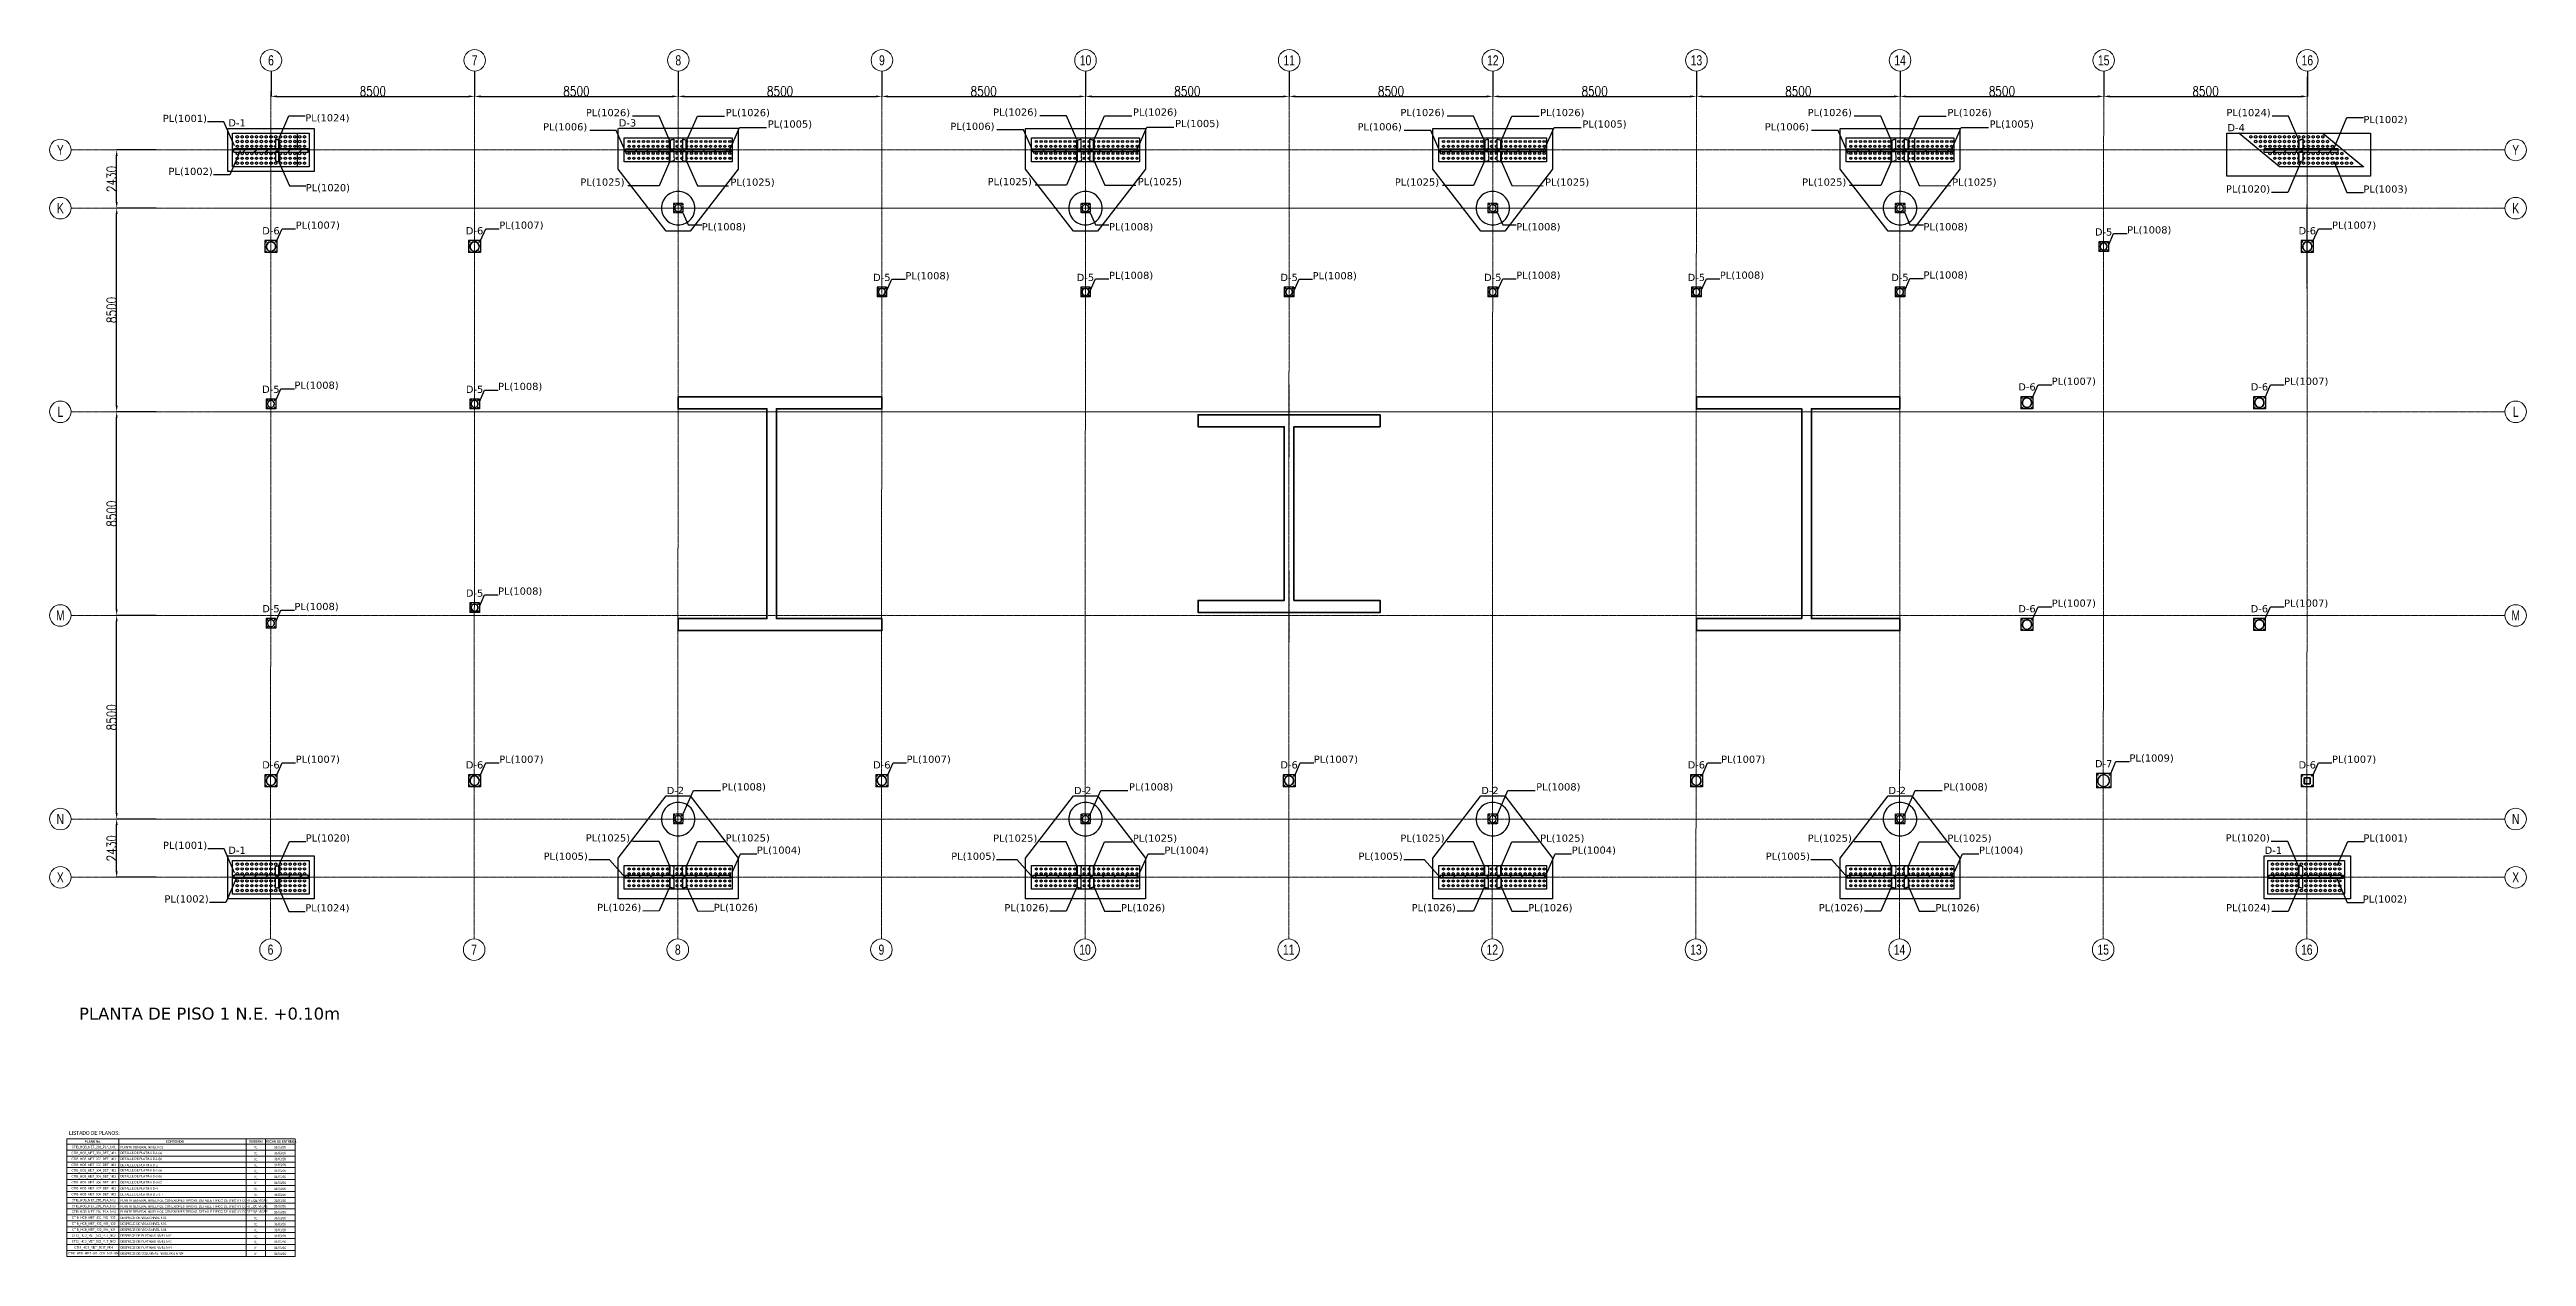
# Model space of a CAD drawing. Header units: millimetres. Extents: x -900 to 102491, y -15825 to 34550.
import ezdxf
from ezdxf.enums import TextEntityAlignment as Align

# ---------------------------------------------------------------- set-up
doc = ezdxf.new("R2010")
doc.units = ezdxf.units.MM
for name, pattern in [('ACAD_ISO02W100', [15, 12, -3]), ('DXK_LINE_DOT2', [3.9198, 1.9599, -1.9599]), ('DXK_LINE_DOT3', [5.9187, 2.979, -0.9799, 0.9799, -0.9799]), ('Grid Line', [3.33375, 1.905, -0.47625, 0.47625, -0.47625])]:
    doc.linetypes.add(name, pattern=pattern)
for name, color, linetype in [('COTAS', 8, 'Continuous'), ('E_TEXTOS', 3, 'Continuous'), ('TEXTO GENERAL', 3, 'Continuous'), ('TEXTO GENRAL', 3, 'Continuous')]:
    doc.layers.add(name, color=color, linetype=linetype)
for name, color, linetype, lineweight in [('E_EJES', 8, 'Continuous', 9), ('E_EJES-1', 8, 'Grid Line', 9), ('E_MUROS-1', 2, 'Continuous', 35)]:
    doc.layers.add(name, color=color, linetype=linetype, lineweight=lineweight)
doc.styles.add('CNI_COTAS', font='romans.shx', dxfattribs={"width": 0.8})
doc.styles.add('CNI_TEXTOS', font='swisscl.ttf')
doc.styles.add('Swis721 LtCn BT_1', font='swisscl.ttf', dxfattribs={"height": 0.42})
doc.styles.add('TEXTO GENERAL', font='verdana.ttf', dxfattribs={"height": 0.9})
doc.styles.add('Verdana', font='verdana.ttf', dxfattribs={"height": 1500})
doc.dimstyles.new('1.3', dxfattribs={"dimscale": 0, "dimtxt": 25, "dimasz": 100, "dimexe": 4, "dimexo": 4, "dimgap": 9, "dimtad": 1, "dimdec": 0, "dimzin": 4, "dimdsep": 46, "dimtxsty": 'CNI_COTAS', "dimcen": 0, "dimclrd": 256, "dimclrt": 3, "dimadec": 0, "dimazin": 0, "dimtfac": 1, "dimtdec": 0, "dimtmove": 2, "dimatfit": 0, "dimfxl": 0.05, "dimtolj": 1, "dimtzin": 0, "dimarcsym": 0})
doc.dimstyles.new('1.5', dxfattribs={"dimscale": 0, "dimtxt": 400, "dimasz": 250, "dimexe": 4, "dimexo": 4, "dimgap": 15, "dimtad": 1, "dimdec": 0, "dimzin": 4, "dimdsep": 46, "dimtxsty": 'CNI_COTAS', "dimcen": 0, "dimclrd": 256, "dimclrt": 3, "dimadec": 0, "dimazin": 0, "dimtfac": 1, "dimtdec": 0, "dimtmove": 2, "dimatfit": 0, "dimfxl": 0.05, "dimtolj": 1, "dimtzin": 0, "dimarcsym": 0})

msp = doc.modelspace()

# ---------------------------------------------------------------- texts
at = {"color": 8, "lineweight": 18, "char_height": 100, "style": 'Verdana'}
for s, insert, width, attachment_point in [('{\\fSwis721 LtCn BT|b0|i0|c0|p34;CTIB_HCB_MET_201_PLA_N01}', (942.4, -11270.6), 2058.014, 5), ('{\\fSwis721 LtCn BT|b1|i0|c0;PLANO No.', (908.6, -11026.6), 2058.014, 5), ('{\\fSwis721 LtCn BT|b0|i0|c0|p34;PLANTA GENERAL NIVEL N01}', (2055.9, -11265.6), 4560.897, 4), ('{\\fSwis721 LtCn BT|b1|i0|c0;CONTENIDO', (4336.3, -11026.6), 4560.897, 5), ('{\\fSwis721 LtCn BT|b1|i0|c0;VERSION', (7708.3, -11026.6), 681.428, 5), ('{\\fSwis721 LtCn BT|b0|i0|c0|p34;01}', (7708.3, -11266.2), 681.428, 5), ('{\\fSwis721 LtCn BT|b1|i0|c0;FECHA DE ENTREGA', (8763.8, -11026.6), 1192.997, 5), ('{\\fSwis721 LtCn BT|b0|i0|c0|p34;31/03/26}', (8719.9, -11261.1), 764.857, 5), ('{\\fSwis721 LtCn BT|b0|i0|c0|p34;CTIB_HCB_MET_301_DET_N01}', (942.4, -11519.1), 2058.014, 5), ('{\\fSwis721 LtCn BT|b0|i0|c0|p34;CTIB_HCB_MET_302_DET_N01}', (942.4, -11767.6), 2058.014, 5), ('{\\fSwis721 LtCn BT|b0|i0|c0|p34;CTIB_HCB_MET_303_DET_N01}', (942.4, -12016.1), 2058.014, 5), ('{\\fSwis721 LtCn BT|b0|i0|c0|p34;CTIB_HCB_MET_304_DET_N01}', (942.4, -12245.6), 2058.014, 5), ('{\\fSwis721 LtCn BT|b0|i0|c0|p34;DETALLE DE PLATINA D-1 (a)}', (2055.9, -11514), 4560.897, 4), ('{\\fSwis721 LtCn BT|b0|i0|c0|p34;DETALLE DE PLATINA D-1 (b)}', (2055.9, -11762.5), 4560.897, 4), ('{\\fSwis721 LtCn BT|b0|i0|c0|p34;DETALLE DE PLATINA D-2}', (2055.9, -12011), 4560.897, 4), ('{\\fSwis721 LtCn BT|b0|i0|c0|p34;DETALLE DE PLATINA D-3 (a)}', (2055.9, -12240.5), 4560.897, 4), ('{\\fSwis721 LtCn BT|b0|i0|c0|p34;01}', (7708.3, -11514.5), 681.428, 5), ('{\\fSwis721 LtCn BT|b0|i0|c0|p34;01}', (7708.3, -11762.8), 681.428, 5), ('{\\fSwis721 LtCn BT|b0|i0|c0|p34;01}', (7708.3, -12011.1), 681.428, 5), ('{\\fSwis721 LtCn BT|b0|i0|c0|p34;01}', (7708.3, -12259.6), 681.428, 5), ('{\\fSwis721 LtCn BT|b0|i0|c0|p34;31/03/26}', (8719.9, -11509.6), 764.857, 5), ('{\\fSwis721 LtCn BT|b0|i0|c0|p34;31/03/26}', (8719.9, -11758.1), 764.857, 5), ('{\\fSwis721 LtCn BT|b0|i0|c0|p34;31/03/26}', (8719.9, -12006.6), 764.857, 5), ('{\\fSwis721 LtCn BT|b0|i0|c0|p34;31/03/26}', (8719.9, -12255), 764.857, 5), ('{\\fSwis721 LtCn BT|b0|i0|c0|p34;CTIB_HCB_MET_305_DET_N01}', (942.4, -12494.1), 2058.014, 5), ('{\\fSwis721 LtCn BT|b0|i0|c0|p34;CTIB_HCB_MET_306_DET_N01}', (942.4, -12742.6), 2058.014, 5), ('{\\fSwis721 LtCn BT|b0|i0|c0|p34;CTIB_HCB_MET_307_DET_N01}', (942.4, -12991.1), 2058.014, 5), ('{\\fSwis721 LtCn BT|b0|i0|c0|p34;CTIB_HCB_MET_308_DET_N01}', (942.4, -13239.5), 2058.014, 5), ('{\\fSwis721 LtCn BT|b0|i0|c0|p34;CTIB_HCB_MET_202_PLA_N02}', (942.4, -13488), 2058.014, 5), ('{\\fSwis721 LtCn BT|b0|i0|c0|p34;DETALLE DE PLATINA D-3 (b)}', (2055.9, -12489), 4560.897, 4), ('{\\fSwis721 LtCn BT|b0|i0|c0|p34;DETALLE DE PLATINA D-3 (c)}', (2055.9, -12737.5), 4560.897, 4), ('{\\fSwis721 LtCn BT|b0|i0|c0|p34;DETALLE DE PLATINA D-4}', (2055.9, -12986), 4560.897, 4), ('{\\fSwis721 LtCn BT|b0|i0|c0|p34;DETALLE DE PLATINA D-5-6-7}', (2055.9, -13234.5), 4560.897, 4), ('{\\fSwis721 LtCn BT|b0|i0|c0|p34;PLANTA GENERAL NIVEL N02, CONEXIONES TIPICAS, DETALLE TIPICO DE UNIÓN Y CORTE DE VIGAS}', (2055.9, -13495.1), 5252.651, 4), ('{\\fSwis721 LtCn BT|b0|i0|c0|p34;01}', (7708.3, -12508.1), 681.428, 5), ('{\\fSwis721 LtCn BT|b0|i0|c0|p34;01}', (7708.3, -12756.6), 681.428, 5), ('{\\fSwis721 LtCn BT|b0|i0|c0|p34;01}', (7708.3, -13005.1), 681.428, 5), ('{\\fSwis721 LtCn BT|b0|i0|c0|p34;01}', (7708.3, -13253.6), 681.428, 5), ('{\\fSwis721 LtCn BT|b0|i0|c0|p34;31/03/26}', (8719.9, -12503.5), 764.857, 5), ('{\\fSwis721 LtCn BT|b0|i0|c0|p34;31/03/26}', (8719.9, -12752), 764.857, 5), ('{\\fSwis721 LtCn BT|b0|i0|c0|p34;31/03/26}', (8719.9, -13000.5), 764.857, 5), ('{\\fSwis721 LtCn BT|b0|i0|c0|p34;31/03/26}', (8719.9, -13249), 764.857, 5), ('{\\fSwis721 LtCn BT|b0|i0|c0|p34;CTIB_HCB_MET_203_PLA_N03}', (942.4, -13736.5), 2058.014, 5), ('{\\fSwis721 LtCn BT|b0|i0|c0|p34;CTIB_HCB_MET_204_PLA_N04}', (942.4, -13966), 2058.014, 5), ('{\\fSwis721 LtCn BT|b0|i0|c0|p34;CTIB_HCB_MET_401_VIG_N02}', (942.4, -14214.5), 2058.014, 5), ('{\\fSwis721 LtCn BT|b0|i0|c0|p34;CTIB_HCB_MET_402_VIG_N03}', (942.4, -14463), 2058.014, 5), ('{\\fSwis721 LtCn BT|b0|i0|c0|p34;PLANTA GENERAL NIVEL N03, CONEXIONES TIPICAS, DETALLE TIPICO DE UNIÓN Y CORTE DE VIGAS}', (2055.9, -13743.6), 5252.651, 4), ('{\\fSwis721 LtCn BT|b0|i0|c0|p34;PLANTA GENERAL NIVEL N04, CONEXIONES TIPICAS, DETALLE TIPICO DE UNIÓN Y CORTE DE VIGAS}', (2055.9, -13961), 5252.651, 4), ('{\\fSwis721 LtCn BT|b0|i0|c0|p34;DESPIECE DE VIGAS NIVEL N02}', (2055.9, -14209.5), 4560.897, 4), ('{\\fSwis721 LtCn BT|b0|i0|c0|p34;DESPIECE DE VIGAS NIVEL N03}', (2055.9, -14458), 4560.897, 4), ('{\\fSwis721 LtCn BT|b0|i0|c0|p34;01}', (7708.3, -13502.1), 681.428, 5), ('{\\fSwis721 LtCn BT|b0|i0|c0|p34;01}', (7708.3, -13731.6), 681.428, 5), ('{\\fSwis721 LtCn BT|b0|i0|c0|p34;01}', (7708.3, -13980.1), 681.428, 5), ('{\\fSwis721 LtCn BT|b0|i0|c0|p34;01}', (7708.3, -14228.6), 681.428, 5), ('{\\fSwis721 LtCn BT|b0|i0|c0|p34;01}', (7708.3, -14477.1), 681.428, 5), ('{\\fSwis721 LtCn BT|b0|i0|c0|p34;31/03/26}', (8719.9, -13497.5), 764.857, 5), ('{\\fSwis721 LtCn BT|b0|i0|c0|p34;31/03/26}', (8719.9, -13727), 764.857, 5), ('{\\fSwis721 LtCn BT|b0|i0|c0|p34;31/03/26}', (8719.9, -13975.5), 764.857, 5), ('{\\fSwis721 LtCn BT|b0|i0|c0|p34;31/03/26}', (8719.9, -14224), 764.857, 5), ('{\\fSwis721 LtCn BT|b0|i0|c0|p34;31/03/26}', (8719.9, -14472.5), 764.857, 5), ('{\\fSwis721 LtCn BT|b0|i0|c0|p34;CTIB_HCB_MET_501_PLT_N02}', (942.4, -14960), 2058.014, 5), ('{\\fSwis721 LtCn BT|b0|i0|c0|p34;CTIB_HCB_MET_502_PLT_N03}', (942.4, -15208.5), 2058.014, 5), ('{\\fSwis721 LtCn BT|b0|i0|c0|p34;CTIB_HCB_MET_403_VIG_N04}', (942.4, -14711.5), 2058.014, 5), ('{\\fSwis721 LtCn BT|b0|i0|c0|p34;CTIB_HCB_MET_503T_N04}', (942.4, -15457), 2058.014, 5), ('{\\fSwis721 LtCn BT|b0|i0|c0|p34;DESPIECE DE VIGAS NIVEL N04}', (2055.9, -14706.4), 4560.897, 4), ('{\\fSwis721 LtCn BT|b0|i0|c0|p34;DESPIECE DE PLATINAS NIVEL N02}', (2055.9, -14954.9), 4560.897, 4), ('{\\fSwis721 LtCn BT|b0|i0|c0|p34;DESPIECE DE PLATINAS NIVEL N03}', (2055.9, -15203.4), 4560.897, 4), ('{\\fSwis721 LtCn BT|b0|i0|c0|p34;DESPIECE DE PLATINAS NIVEL N04}', (2055.9, -15451.9), 4560.897, 4), ('{\\fSwis721 LtCn BT|b0|i0|c0|p34;01}', (7708.3, -14725.5), 681.428, 5), ('{\\fSwis721 LtCn BT|b0|i0|c0|p34;01}', (7708.3, -14974), 681.428, 5), ('{\\fSwis721 LtCn BT|b0|i0|c0|p34;01}', (7708.3, -15222.5), 681.428, 5), ('{\\fSwis721 LtCn BT|b0|i0|c0|p34;01}', (7708.3, -15471), 681.428, 5), ('{\\fSwis721 LtCn BT|b0|i0|c0|p34;31/03/26}', (8719.9, -14721), 764.857, 5), ('{\\fSwis721 LtCn BT|b0|i0|c0|p34;31/03/26}', (8719.9, -14969.5), 764.857, 5), ('{\\fSwis721 LtCn BT|b0|i0|c0|p34;31/03/26}', (8719.9, -15218), 764.857, 5), ('{\\fSwis721 LtCn BT|b0|i0|c0|p34;31/03/26}', (8719.9, -15466.5), 764.857, 5), ('{\\fSwis721 LtCn BT|b0|i0|c0|p34;CTIB_HCB_MET_601_COL_N01-N04}', (942.4, -15705.5), 2058.014, 5), ('{\\fSwis721 LtCn BT|b0|i0|c0|p34;DESPIECE DE COLUMNAS  NIVEL N01 A N04}', (2055.9, -15700.4), 4560.897, 4), ('{\\fSwis721 LtCn BT|b0|i0|c0|p34;01}', (7708.3, -15719.5), 681.428, 5), ('{\\fSwis721 LtCn BT|b0|i0|c0|p34;31/03/26}', (8719.9, -15714.9), 764.857, 5)]:
    msp.add_mtext(s, dxfattribs=dict(at, insert=insert, width=width, attachment_point=attachment_point))
at = {"layer": 'E_EJES', "style": 'Swis721 LtCn BT_1'}
for s, p in [('6', (8344.7, 34100.2)), ('7', (16844.7, 34100.2)), ('8', (25344.7, 34100.2)), ('9', (33844.7, 34100.2)), ('10', (42344.7, 34100.2)), ('11', (50844.7, 34100.2)), ('12', (59344.7, 34100.2)), ('13', (67844.7, 34100.2)), ('14', (76344.7, 34100.2)), ('15', (84844.7, 34100.2)), ('16', (93344.7, 34100.2)), ('Y', (-450, 30360)), ('Y', (102041.4, 30360)), ('K', (-450, 27930)), ('K', (102041.4, 27930)), ('L', (-450, 19430)), ('L', (102041.4, 19430)), ('M', (-450, 10930)), ('M', (102041.4, 10930)), ('N', (-450, 2430)), ('N', (102041.4, 2430)), ('X', (-450, 0)), ('X', (102041.4, 0)), ('6', (8323.7, -3018.2)), ('7', (16823.7, -3018.2)), ('8', (25323.7, -3018.2)), ('9', (33823.7, -3018.2)), ('10', (42323.7, -3018.2)), ('11', (50823.7, -3018.2)), ('12', (59323.7, -3018.2)), ('13', (67823.7, -3018.2)), ('14', (76323.7, -3018.2)), ('15', (84823.7, -3018.2)), ('16', (93323.7, -3018.2))]:
    msp.add_text(s, height=420, dxfattribs=at).set_placement(p, align=Align.MIDDLE_CENTER)
at = {"layer": 'E_TEXTOS', "style": 'CNI_TEXTOS'}
msp.add_text('LISTADO DE PLANOS:', height=160.02, dxfattribs=at).set_placement((-85.9, -10749.3))
at = {"layer": 'TEXTO GENERAL', "color": 3, "style": 'TEXTO GENERAL'}
for s, p in [('PL(1026)', (21487.3, 31769.4)), ('PL(1026)', (27322.8, 31769.4)), ('PL(1026)', (38487.3, 31790.1)), ('PL(1026)', (44322.8, 31790.1)), ('PL(1026)', (55487.3, 31770.4)), ('PL(1026)', (61322.8, 31770.4)), ('PL(1026)', (72485.3, 31770.4)), ('PL(1026)', (78320.8, 31770.4)), ('PL(1001)', (3825.1, 31526.9)), ('PL(1024)', (9774.3, 31551.6)), ('PL(1006)', (19700, 31175.6)), ('PL(1005)', (29082.8, 31292.5)), ('PL(1006)', (36700.1, 31196.3)), ('PL(1005)', (46082.8, 31313.2)), ('PL(1006)', (53700, 31176.6)), ('PL(1005)', (63082.8, 31293.5)), ('PL(1006)', (70698.1, 31176.6)), ('PL(1005)', (80080.8, 31293.5)), ('PL(1002)', (4066.1, 29315.9)), ('PL(1025)', (27523.7, 28867.1)), ('PL(1025)', (44523.7, 28887.8)), ('PL(1025)', (61523.7, 28868)), ('PL(1025)', (78521.7, 28868)), ('PL(1020)', (9795.3, 28635.8)), ('PL(1007)', (9372.8, 27072.3)), ('PL(1007)', (17872.8, 27072.3)), ('PL(1008)', (26322.8, 27004.3)), ('PL(1008)', (43322.8, 27004.3)), ('PL(1008)', (60322.8, 27004.3)), ('PL(1008)', (77322.8, 27004.3)), ('PL(1008)', (85822.8, 26873.3)), ('PL(1007)', (94372.8, 27072.3)), ('PL(1008)', (34822.8, 24959.7)), ('PL(1008)', (43322.8, 24974.6)), ('PL(1008)', (51822.8, 24960.6)), ('PL(1008)', (60322.7, 24982.4)), ('PL(1008)', (68822.8, 24985.5)), ('PL(1008)', (77322.8, 24991.5)), ('PL(1008)', (9322.8, 20391.5)), ('PL(1007)', (82672.8, 20555.7)), ('PL(1007)', (92376.8, 20555.7)), ('PL(1008)', (17822.8, 20340)), ('PL(1008)', (9322.8, 11154.2)), ('PL(1008)', (17822.8, 11797.5)), ('PL(1007)', (82672.8, 11295.7)), ('PL(1007)', (92372.8, 11295.7)), ('PL(1007)', (9372.8, 4778.5)), ('PL(1007)', (17872.8, 4778.5)), ('PL(1007)', (34872.8, 4778.5)), ('PL(1007)', (51872.8, 4778.5)), ('PL(1007)', (68872.8, 4778.5)), ('PL(1009)', (85922.8, 4828.5)), ('PL(1007)', (94372.8, 4778.6)), ('PL(1008)', (27156.4, 3626)), ('PL(1008)', (44156.4, 3626)), ('PL(1008)', (61156.4, 3626)), ('PL(1008)', (78156.4, 3626)), ('PL(1001)', (3834.8, 1186.2)), ('PL(1020)', (9795.4, 1493.9)), ('PL(1005)', (19722.2, 731.8)), ('PL(1025)', (21485.3, 1496)), ('PL(1025)', (27320.9, 1496)), ('PL(1004)', (28620.3, 986.2)), ('PL(1005)', (36738.1, 731.8)), ('PL(1025)', (38485.3, 1486.1)), ('PL(1025)', (44320.8, 1486.1)), ('PL(1004)', (45636.1, 986.2)), ('PL(1005)', (53738.1, 731.8)), ('PL(1025)', (55485.3, 1486.1)), ('PL(1025)', (61320.8, 1486.1)), ('PL(1004)', (62636.1, 986.2)), ('PL(1005)', (70738.1, 731.8)), ('PL(1025)', (72485.3, 1486.1)), ('PL(1025)', (78320.8, 1486.1)), ('PL(1004)', (79636.1, 986.2)), ('PL(1002)', (3897.9, -1051.3)), ('PL(1024)', (9774.3, -1421.9)), ('PL(1026)', (21954.8, -1406.3)), ('PL(1026)', (26824.2, -1406.3)), ('PL(1026)', (38954.8, -1416.2)), ('PL(1026)', (43824.2, -1416.2)), ('PL(1026)', (55954.8, -1416.2)), ('PL(1026)', (60824.2, -1416.2)), ('PL(1026)', (72954.8, -1416.2)), ('PL(1026)', (77824.2, -1416.2))]:
    msp.add_text(s, height=300, dxfattribs=at).set_placement(p)
for s, rotation, p in [('PL(1024)', 359.933541, (89966.8, 31770.1)), ('PL(1002)', 0.001829, (95683.3, 31479.1)), ('PL(1025)', 359.981494, (21256.7, 28868.4)), ('PL(1025)', 359.981494, (38256.7, 28889.1)), ('PL(1025)', 359.981494, (55256.7, 28869.4)), ('PL(1025)', 359.981494, (72254.7, 28869.4)), ('PL(1020)', 359.933541, (89946.6, 28582.1)), ('PL(1003)', 359.998171, (95683.3, 28578.1)), ('PL(1020)', 359.933541, (89934.7, 1497.9)), ('PL(1001)', 359.933541, (95682.4, 1492.9)), ('PL(1002)', 359.933541, (95661, -1054)), ('PL(1024)', 359.933541, (89952.4, -1418))]:
    msp.add_text(s, height=300, rotation=rotation, dxfattribs=at).set_placement(p)
for s, p in [('D-1', (6925.2, 31489)), ('D-3', (23225.4, 31488.9)), ('D-4', (90372, 31288.9)), ('D-6', (8341.4, 26987.2)), ('D-6', (16841.4, 26987.2)), ('D-5', (84841.4, 26937.1)), ('D-6', (93341.4, 26987.2)), ('D-5', (33842.1, 25040)), ('D-5', (42340.3, 25040)), ('D-5', (50842.1, 25040)), ('D-5', (59342, 25040.1)), ('D-5', (67840.3, 25040)), ('D-5', (76340.3, 25040)), ('D-5', (8337.5, 20370.2)), ('D-5', (16842.1, 20370.2)), ('D-6', (81641.3, 20470.5)), ('D-6', (91345.4, 20470.5)), ('D-5', (16842.1, 11862.7)), ('D-5', (8342.1, 11213)), ('D-6', (81641.3, 11210.5)), ('D-6', (91341.4, 11210.5)), ('D-6', (8341.4, 4693.4)), ('D-6', (16841.4, 4693.4)), ('D-6', (33841.4, 4693.4)), ('D-6', (50841.4, 4693.4)), ('D-6', (67841.4, 4693.4)), ('D-7', (84841.4, 4743.4)), ('D-6', (93341.4, 4693.5)), ('D-2', (25225.2, 3625.9)), ('D-2', (42225.2, 3625.9)), ('D-2', (59225.2, 3625.9)), ('D-2', (76225.2, 3625.9)), ('D-1', (6925.2, 1128.9)), ('D-1', (91925.2, 1128.9))]:
    msp.add_text(s, height=300, dxfattribs=at).set_placement(p, align=Align.MIDDLE_CENTER)
at = {"layer": 'TEXTO GENRAL', "color": 3, "style": 'TEXTO GENERAL'}
msp.add_text('PLANTA DE PISO 1 N.E. +0.10m', height=500, dxfattribs=at).set_placement((5779, -5687.2), align=Align.MIDDLE_CENTER)

# ---------------------------------------------------------------- blocks, each defined once
blk = doc.blocks.new('Grid - CNI_NOMBRE EJES-372759-_26_00m_LOC COLUMNAS Y MUROS PISO 7')
at = {"layer": 'E_EJES'}
blk.add_circle((0, 0), 0.003, dxfattribs=at)
blk = doc.blocks.new('*D557')
at = {"layer": 'COTAS', "color": 0, "lineweight": -2, "transparency": 16777216}
for p, q in [((3554, 2430), (1898, 2430)), ((3554, 0), (1898, 0))]:
    blk.add_line(p, q, dxfattribs=at)
at = {"layer": 'COTAS', "lineweight": -2, "transparency": 16777216}
blk.add_line((1902, 250), (1902, 2180), dxfattribs=at)
at = {"layer": 'COTAS', "transparency": 16777216}
for points in [[(1861, 2180), (1944, 2180), (1902, 2430)], [(1861, 250), (1944, 250), (1902, 0)]]:
    blk.add_solid(points, dxfattribs=at)
at = {"layer": 'Defpoints', "color": 0, "transparency": 16777216}
for p in [(1902, 2430), (3558, 2430), (3558, 0)]:
    blk.add_point(p, dxfattribs=at)
at = {"layer": 'COTAS', "color": 3, "transparency": 16777216, "insert": (1687, 1215), "char_height": 400, "attachment_point": 5, "rotation": 90, "style": 'CNI_COTAS'}
blk.add_mtext('\\A1;2430', dxfattribs=at)
blk = doc.blocks.new('*D558')
at = {"layer": 'COTAS', "color": 0, "lineweight": -2, "transparency": 16777216}
for p, q in [((3554, 10930), (1898, 10930)), ((3554, 2430), (1898, 2430))]:
    blk.add_line(p, q, dxfattribs=at)
at = {"layer": 'COTAS', "lineweight": -2, "transparency": 16777216}
blk.add_line((1902, 2680), (1902, 10680), dxfattribs=at)
at = {"layer": 'COTAS', "transparency": 16777216}
for points in [[(1861, 10680), (1944, 10680), (1902, 10930)], [(1861, 2680), (1944, 2680), (1902, 2430)]]:
    blk.add_solid(points, dxfattribs=at)
at = {"layer": 'Defpoints', "color": 0, "transparency": 16777216}
for p in [(1902, 10930), (3558, 10930), (3558, 2430)]:
    blk.add_point(p, dxfattribs=at)
at = {"layer": 'COTAS', "color": 3, "transparency": 16777216, "insert": (1687, 6680), "char_height": 400, "attachment_point": 5, "rotation": 90, "style": 'CNI_COTAS'}
blk.add_mtext('\\A1;8500', dxfattribs=at)
blk = doc.blocks.new('*D559')
at = {"layer": 'COTAS', "color": 0, "lineweight": -2, "transparency": 16777216}
for p, q in [((3554, 19430), (1898, 19430)), ((3554, 10930), (1898, 10930))]:
    blk.add_line(p, q, dxfattribs=at)
at = {"layer": 'COTAS', "lineweight": -2, "transparency": 16777216}
blk.add_line((1902, 11180), (1902, 19180), dxfattribs=at)
at = {"layer": 'COTAS', "transparency": 16777216}
for points in [[(1861, 19180), (1944, 19180), (1902, 19430)], [(1861, 11180), (1944, 11180), (1902, 10930)]]:
    blk.add_solid(points, dxfattribs=at)
at = {"layer": 'Defpoints', "color": 0, "transparency": 16777216}
for p in [(1902, 19430), (3558, 19430), (3558, 10930)]:
    blk.add_point(p, dxfattribs=at)
at = {"layer": 'COTAS', "color": 3, "transparency": 16777216, "insert": (1687, 15180), "char_height": 400, "attachment_point": 5, "rotation": 90, "style": 'CNI_COTAS'}
blk.add_mtext('\\A1;8500', dxfattribs=at)
blk = doc.blocks.new('*D560')
at = {"layer": 'COTAS', "color": 0, "lineweight": -2, "transparency": 16777216}
for p, q in [((3554, 27930), (1898, 27930)), ((3554, 19430), (1898, 19430))]:
    blk.add_line(p, q, dxfattribs=at)
at = {"layer": 'COTAS', "lineweight": -2, "transparency": 16777216}
blk.add_line((1902, 19680), (1902, 27680), dxfattribs=at)
at = {"layer": 'COTAS', "transparency": 16777216}
for points in [[(1861, 27680), (1944, 27680), (1902, 27930)], [(1861, 19680), (1944, 19680), (1902, 19430)]]:
    blk.add_solid(points, dxfattribs=at)
at = {"layer": 'Defpoints', "color": 0, "transparency": 16777216}
for p in [(1902, 27930), (3558, 27930), (3558, 19430)]:
    blk.add_point(p, dxfattribs=at)
at = {"layer": 'COTAS', "color": 3, "transparency": 16777216, "insert": (1687, 23680), "char_height": 400, "attachment_point": 5, "rotation": 90, "style": 'CNI_COTAS'}
blk.add_mtext('\\A1;8500', dxfattribs=at)
blk = doc.blocks.new('*D561')
at = {"layer": 'COTAS', "color": 0, "lineweight": -2, "transparency": 16777216}
for p, q in [((3554, 30360), (1898, 30360)), ((3554, 27930), (1898, 27930))]:
    blk.add_line(p, q, dxfattribs=at)
at = {"layer": 'COTAS', "lineweight": -2, "transparency": 16777216}
blk.add_line((1902, 28180), (1902, 30110), dxfattribs=at)
at = {"layer": 'COTAS', "transparency": 16777216}
for points in [[(1861, 30110), (1944, 30110), (1902, 30360)], [(1861, 28180), (1944, 28180), (1902, 27930)]]:
    blk.add_solid(points, dxfattribs=at)
at = {"layer": 'Defpoints', "color": 0, "transparency": 16777216}
for p in [(1902, 30360), (3558, 30360), (3558, 27930)]:
    blk.add_point(p, dxfattribs=at)
at = {"layer": 'COTAS', "color": 3, "transparency": 16777216, "insert": (1687, 29145), "char_height": 400, "attachment_point": 5, "rotation": 90, "style": 'CNI_COTAS'}
blk.add_mtext('\\A1;2430', dxfattribs=at)
blk = doc.blocks.new('*D562')
at = {"layer": 'COTAS', "color": 0, "lineweight": -2, "transparency": 16777216}
for p, q in [((8345, 33646), (8345, 32590)), ((16845, 33646), (16845, 32590))]:
    blk.add_line(p, q, dxfattribs=at)
at = {"layer": 'COTAS', "lineweight": -2, "transparency": 16777216}
blk.add_line((8595, 32594), (16595, 32594), dxfattribs=at)
at = {"layer": 'COTAS', "transparency": 16777216}
for points in [[(8595, 32636), (8595, 32552), (8345, 32594)], [(16595, 32636), (16595, 32552), (16845, 32594)]]:
    blk.add_solid(points, dxfattribs=at)
at = {"layer": 'Defpoints', "color": 0, "transparency": 16777216}
for p in [(8345, 33650), (16845, 33650), (16845, 32594)]:
    blk.add_point(p, dxfattribs=at)
at = {"layer": 'COTAS', "color": 3, "transparency": 16777216, "insert": (12595, 32809), "char_height": 400, "attachment_point": 5, "style": 'CNI_COTAS'}
blk.add_mtext('\\A1;8500', dxfattribs=at)
blk = doc.blocks.new('*D563')
at = {"layer": 'COTAS', "color": 0, "lineweight": -2, "transparency": 16777216}
for p, q in [((16845, 33646), (16845, 32590)), ((25345, 33641), (25345, 32590))]:
    blk.add_line(p, q, dxfattribs=at)
at = {"layer": 'COTAS', "lineweight": -2, "transparency": 16777216}
blk.add_line((17095, 32594), (25095, 32594), dxfattribs=at)
at = {"layer": 'COTAS', "transparency": 16777216}
for points in [[(17095, 32636), (17095, 32552), (16845, 32594)], [(25095, 32636), (25095, 32552), (25345, 32594)]]:
    blk.add_solid(points, dxfattribs=at)
at = {"layer": 'Defpoints', "color": 0, "transparency": 16777216}
for p in [(16845, 33650), (25345, 33645), (25345, 32594)]:
    blk.add_point(p, dxfattribs=at)
at = {"layer": 'COTAS', "color": 3, "transparency": 16777216, "insert": (21095, 32809), "char_height": 400, "attachment_point": 5, "style": 'CNI_COTAS'}
blk.add_mtext('\\A1;8500', dxfattribs=at)
blk = doc.blocks.new('*D564')
at = {"layer": 'COTAS', "color": 0, "lineweight": -2, "transparency": 16777216}
for p, q in [((25345, 33641), (25345, 32590)), ((33845, 33646), (33845, 32590))]:
    blk.add_line(p, q, dxfattribs=at)
at = {"layer": 'COTAS', "lineweight": -2, "transparency": 16777216}
blk.add_line((25595, 32594), (33595, 32594), dxfattribs=at)
at = {"layer": 'COTAS', "transparency": 16777216}
for points in [[(25595, 32636), (25595, 32552), (25345, 32594)], [(33595, 32636), (33595, 32552), (33845, 32594)]]:
    blk.add_solid(points, dxfattribs=at)
at = {"layer": 'Defpoints', "color": 0, "transparency": 16777216}
for p in [(25345, 33645), (33845, 33650), (33845, 32594)]:
    blk.add_point(p, dxfattribs=at)
at = {"layer": 'COTAS', "color": 3, "transparency": 16777216, "insert": (29595, 32809), "char_height": 400, "attachment_point": 5, "style": 'CNI_COTAS'}
blk.add_mtext('\\A1;8500', dxfattribs=at)
blk = doc.blocks.new('*D565')
at = {"layer": 'COTAS', "color": 0, "lineweight": -2, "transparency": 16777216}
for p, q in [((33845, 33646), (33845, 32590)), ((42345, 33646), (42345, 32590))]:
    blk.add_line(p, q, dxfattribs=at)
at = {"layer": 'COTAS', "lineweight": -2, "transparency": 16777216}
blk.add_line((34095, 32594), (42095, 32594), dxfattribs=at)
at = {"layer": 'COTAS', "transparency": 16777216}
for points in [[(34095, 32636), (34095, 32552), (33845, 32594)], [(42095, 32636), (42095, 32552), (42345, 32594)]]:
    blk.add_solid(points, dxfattribs=at)
at = {"layer": 'Defpoints', "color": 0, "transparency": 16777216}
for p in [(33845, 33650), (42345, 33650), (42345, 32594)]:
    blk.add_point(p, dxfattribs=at)
at = {"layer": 'COTAS', "color": 3, "transparency": 16777216, "insert": (38095, 32809), "char_height": 400, "attachment_point": 5, "style": 'CNI_COTAS'}
blk.add_mtext('\\A1;8500', dxfattribs=at)
blk = doc.blocks.new('*D566')
at = {"layer": 'COTAS', "color": 0, "lineweight": -2, "transparency": 16777216}
for p, q in [((42345, 33646), (42345, 32590)), ((50845, 33646), (50845, 32590))]:
    blk.add_line(p, q, dxfattribs=at)
at = {"layer": 'COTAS', "lineweight": -2, "transparency": 16777216}
blk.add_line((42595, 32594), (50595, 32594), dxfattribs=at)
at = {"layer": 'COTAS', "transparency": 16777216}
for points in [[(42595, 32636), (42595, 32552), (42345, 32594)], [(50595, 32636), (50595, 32552), (50845, 32594)]]:
    blk.add_solid(points, dxfattribs=at)
at = {"layer": 'Defpoints', "color": 0, "transparency": 16777216}
for p in [(42345, 33650), (50845, 33650), (50845, 32594)]:
    blk.add_point(p, dxfattribs=at)
at = {"layer": 'COTAS', "color": 3, "transparency": 16777216, "insert": (46595, 32809), "char_height": 400, "attachment_point": 5, "style": 'CNI_COTAS'}
blk.add_mtext('\\A1;8500', dxfattribs=at)
blk = doc.blocks.new('*D567')
at = {"layer": 'COTAS', "color": 0, "lineweight": -2, "transparency": 16777216}
for p, q in [((50845, 33646), (50845, 32590)), ((59345, 33641), (59345, 32590))]:
    blk.add_line(p, q, dxfattribs=at)
at = {"layer": 'COTAS', "lineweight": -2, "transparency": 16777216}
blk.add_line((51095, 32594), (59095, 32594), dxfattribs=at)
at = {"layer": 'COTAS', "transparency": 16777216}
for points in [[(51095, 32636), (51095, 32552), (50845, 32594)], [(59095, 32636), (59095, 32552), (59345, 32594)]]:
    blk.add_solid(points, dxfattribs=at)
at = {"layer": 'Defpoints', "color": 0, "transparency": 16777216}
for p in [(50845, 33650), (59345, 33645), (59345, 32594)]:
    blk.add_point(p, dxfattribs=at)
at = {"layer": 'COTAS', "color": 3, "transparency": 16777216, "insert": (55095, 32809), "char_height": 400, "attachment_point": 5, "style": 'CNI_COTAS'}
blk.add_mtext('\\A1;8500', dxfattribs=at)
blk = doc.blocks.new('*D568')
at = {"layer": 'COTAS', "color": 0, "lineweight": -2, "transparency": 16777216}
for p, q in [((59345, 33641), (59345, 32590)), ((67845, 33646), (67845, 32590))]:
    blk.add_line(p, q, dxfattribs=at)
at = {"layer": 'COTAS', "lineweight": -2, "transparency": 16777216}
blk.add_line((59595, 32594), (67595, 32594), dxfattribs=at)
at = {"layer": 'COTAS', "transparency": 16777216}
for points in [[(59595, 32636), (59595, 32552), (59345, 32594)], [(67595, 32636), (67595, 32552), (67845, 32594)]]:
    blk.add_solid(points, dxfattribs=at)
at = {"layer": 'Defpoints', "color": 0, "transparency": 16777216}
for p in [(59345, 33645), (67845, 33650), (67845, 32594)]:
    blk.add_point(p, dxfattribs=at)
at = {"layer": 'COTAS', "color": 3, "transparency": 16777216, "insert": (63595, 32809), "char_height": 400, "attachment_point": 5, "style": 'CNI_COTAS'}
blk.add_mtext('\\A1;8500', dxfattribs=at)
blk = doc.blocks.new('*D569')
at = {"layer": 'COTAS', "color": 0, "lineweight": -2, "transparency": 16777216}
for p, q in [((67845, 33646), (67845, 32590)), ((76345, 33646), (76345, 32590))]:
    blk.add_line(p, q, dxfattribs=at)
at = {"layer": 'COTAS', "lineweight": -2, "transparency": 16777216}
blk.add_line((68095, 32594), (76095, 32594), dxfattribs=at)
at = {"layer": 'COTAS', "transparency": 16777216}
for points in [[(68095, 32636), (68095, 32552), (67845, 32594)], [(76095, 32636), (76095, 32552), (76345, 32594)]]:
    blk.add_solid(points, dxfattribs=at)
at = {"layer": 'Defpoints', "color": 0, "transparency": 16777216}
for p in [(67845, 33650), (76345, 33650), (76345, 32594)]:
    blk.add_point(p, dxfattribs=at)
at = {"layer": 'COTAS', "color": 3, "transparency": 16777216, "insert": (72095, 32809), "char_height": 400, "attachment_point": 5, "style": 'CNI_COTAS'}
blk.add_mtext('\\A1;8500', dxfattribs=at)
blk = doc.blocks.new('*D570')
at = {"layer": 'COTAS', "color": 0, "lineweight": -2, "transparency": 16777216}
for p, q in [((76345, 33646), (76345, 32590)), ((84845, 33641), (84845, 32590))]:
    blk.add_line(p, q, dxfattribs=at)
at = {"layer": 'COTAS', "lineweight": -2, "transparency": 16777216}
blk.add_line((76595, 32594), (84595, 32594), dxfattribs=at)
at = {"layer": 'COTAS', "transparency": 16777216}
for points in [[(76595, 32636), (76595, 32552), (76345, 32594)], [(84595, 32636), (84595, 32552), (84845, 32594)]]:
    blk.add_solid(points, dxfattribs=at)
at = {"layer": 'Defpoints', "color": 0, "transparency": 16777216}
for p in [(76345, 33650), (84845, 33645), (84845, 32594)]:
    blk.add_point(p, dxfattribs=at)
at = {"layer": 'COTAS', "color": 3, "transparency": 16777216, "insert": (80595, 32809), "char_height": 400, "attachment_point": 5, "style": 'CNI_COTAS'}
blk.add_mtext('\\A1;8500', dxfattribs=at)
blk = doc.blocks.new('*D571')
at = {"layer": 'COTAS', "color": 0, "lineweight": -2, "transparency": 16777216}
for p, q in [((84845, 33641), (84845, 32590)), ((93345, 33646), (93345, 32590))]:
    blk.add_line(p, q, dxfattribs=at)
at = {"layer": 'COTAS', "lineweight": -2, "transparency": 16777216}
blk.add_line((85095, 32594), (93095, 32594), dxfattribs=at)
at = {"layer": 'COTAS', "transparency": 16777216}
for points in [[(85095, 32636), (85095, 32552), (84845, 32594)], [(93095, 32636), (93095, 32552), (93345, 32594)]]:
    blk.add_solid(points, dxfattribs=at)
at = {"layer": 'Defpoints', "color": 0, "transparency": 16777216}
for p in [(84845, 33645), (93345, 33650), (93345, 32594)]:
    blk.add_point(p, dxfattribs=at)
at = {"layer": 'COTAS', "color": 3, "transparency": 16777216, "insert": (89095, 32809), "char_height": 400, "attachment_point": 5, "style": 'CNI_COTAS'}
blk.add_mtext('\\A1;8500', dxfattribs=at)

# ---------------------------------------------------------------- dimensions: what is measured, and where the dimension line sits
at = {"layer": 'COTAS'}
for base, p1, p2, picture, middle in [((16844.7, 32594), (8344.7, 33650.2), (16844.7, 33650.2), '*D562', (12594.7, 32809)), ((25344.7, 32594), (16844.7, 33650.2), (25344.7, 33645.3), '*D563', (21094.7, 32809)), ((33844.7, 32594), (25344.7, 33645.3), (33844.7, 33650.2), '*D564', (29594.7, 32809)), ((42344.7, 32594), (33844.7, 33650.2), (42344.7, 33650.2), '*D565', (38094.7, 32809)), ((50844.7, 32594), (42344.7, 33650.2), (50844.7, 33650.2), '*D566', (46594.7, 32809)), ((59344.7, 32594), (50844.7, 33650.2), (59344.7, 33645.3), '*D567', (55094.7, 32809)), ((67844.7, 32594), (59344.7, 33645.3), (67844.7, 33650.2), '*D568', (63594.7, 32809)), ((76344.7, 32594), (67844.7, 33650.2), (76344.7, 33650.2), '*D569', (72094.7, 32809)), ((84844.7, 32594), (76344.7, 33650.2), (84844.7, 33645.3), '*D570', (80594.7, 32809)), ((93344.7, 32594), (84844.7, 33645.3), (93344.7, 33650.2), '*D571', (89094.7, 32809))]:
    dim = msp.add_linear_dim(base=base, p1=p1, p2=p2, dimstyle='1.5', override={"dimscale": 1}, dxfattribs=at)
    dim.commit()
    dim.dimension.update_dxf_attribs({"geometry": picture, "text_midpoint": middle})
for base, p1, p2, picture, middle in [((1902.2, 30360), (3558.3, 27930), (3558.3, 30360), '*D561', (1687.2, 29145)), ((1902.2, 27930), (3558.3, 19430), (3558.3, 27930), '*D560', (1687.2, 23680)), ((1902.2, 19430), (3558.3, 10930), (3558.3, 19430), '*D559', (1687.2, 15180)), ((1902.2, 10930), (3558.3, 2430), (3558.3, 10930), '*D558', (1687.2, 6680)), ((1902.2, 2430), (3558.3, 0), (3558.3, 2430), '*D557', (1687.2, 1215))]:
    dim = msp.add_linear_dim(base=base, p1=p1, p2=p2, angle=270, dimstyle='1.5', override={"dimscale": 1}, dxfattribs=at)
    dim.commit()
    dim.dimension.update_dxf_attribs({"geometry": picture, "text_midpoint": middle})

# ---------------------------------------------------------------- hatches: boundary and pattern name
at = {"linetype": 'Continuous'}
h = msp.add_hatch(dxfattribs=at)
h.set_pattern_fill('', scale=105, style=0, pattern_type=0)
h.set_pattern_definition([(45, (6791.38, 30366.8), (-235.73, 235.73), [])])
h.paths.add_polyline_path([(9891.4, 30366.8), (6791.4, 30366.8), (6791.4, 30338.3), (6797.9, 30266.4), (9891.4, 30266.4)])
h = msp.add_hatch(dxfattribs=at)
h.set_pattern_fill('', scale=105, style=0, pattern_type=0)
h.set_pattern_definition([(45, (23141.58, 30348.73), (-235.732, 235.732), [])])
h.paths.add_polyline_path([(27541.6, 30348.7), (23141.6, 30348.7), (23141.6, 30338.3), (23143.9, 30284.5), (27539.2, 30284.5), (27541.6, 30338.3)])
h = msp.add_hatch(dxfattribs=at)
h.set_pattern_fill('', scale=105, style=0, pattern_type=0)
h.set_pattern_definition([(45, (40141.58, 30348.73), (-235.732, 235.732), [])])
h.paths.add_polyline_path([(44541.6, 30348.7), (40141.6, 30348.7), (40141.6, 30338.3), (40143.9, 30284.5), (44539.2, 30284.5), (44541.6, 30338.3)])
h = msp.add_hatch(dxfattribs=at)
h.set_pattern_fill('', scale=105, style=0, pattern_type=0)
h.set_pattern_definition([(45, (57141.58, 30348.73), (-235.732, 235.732), [])])
h.paths.add_polyline_path([(61541.6, 30348.7), (57141.6, 30348.7), (57141.6, 30338.3), (57143.9, 30284.5), (61539.2, 30284.5), (61541.6, 30338.3)])
h = msp.add_hatch(dxfattribs=at)
h.set_pattern_fill('', scale=105, style=0, pattern_type=0)
h.set_pattern_definition([(45, (74141.58, 30348.73), (-235.732, 235.732), [])])
h.paths.add_polyline_path([(78541.6, 30348.7), (74141.6, 30348.7), (74141.6, 30338.3), (74143.9, 30284.5), (78539.2, 30284.5), (78541.6, 30338.3)])
h = msp.add_hatch(dxfattribs=at)
h.set_pattern_fill('', scale=105, style=0, pattern_type=0)
h.set_pattern_definition([(45, (91538.14, 30366.8), (-235.73, 235.73), [])])
h.paths.add_polyline_path([(94638.1, 30366.8), (91538.1, 30366.8), (91538.1, 30266.4), (94631.6, 30266.4), (94638.1, 30338.3)])
h = msp.add_hatch(dxfattribs=at)
h.set_pattern_fill('', scale=105, style=0, pattern_type=0)
h.set_pattern_definition([(45, (25490.95, 27959.75), (-235.73, 235.73), [])])
h.paths.add_polyline_path([(25493.9, 27930), (25490.9, 27959.8), (25482.3, 27988.4), (25468.2, 28014.7), (25449.2, 28037.8), (25426.1, 28056.8), (25399.7, 28070.9), (25371.1, 28079.6), (25341.4, 28082.5), (25311.6, 28079.6), (25283, 28070.9), (25256.7, 28056.8), (25233.5, 28037.8), (25214.6, 28014.7), (25200.5, 27988.4), (25191.8, 27959.8), (25188.9, 27930), (25191.8, 27900.2), (25200.5, 27871.6), (25214.6, 27845.3), (25233.5, 27822.2), (25256.7, 27803.2), (25283, 27789.1), (25311.6, 27780.4), (25341.4, 27777.5), (25371.1, 27780.4), (25399.7, 27789.1), (25426.1, 27803.2), (25449.2, 27822.2), (25468.2, 27845.3), (25482.3, 27871.6), (25490.9, 27900.2)])
h.paths.add_polyline_path([(25473, 27875.5), (25459.9, 27850.8), (25442.1, 27829.2), (25420.5, 27811.5), (25395.9, 27798.3), (25369.2, 27790.2), (25341.4, 27787.5), (25313.6, 27790.2), (25286.8, 27798.3), (25262.2, 27811.5), (25240.6, 27829.2), (25222.9, 27850.8), (25209.7, 27875.5), (25201.6, 27902.2), (25198.9, 27930), (25201.6, 27957.8), (25209.7, 27984.5), (25222.9, 28009.2), (25240.6, 28030.8), (25262.2, 28048.5), (25286.8, 28061.7), (25313.6, 28069.8), (25341.4, 28072.5), (25369.2, 28069.8), (25395.9, 28061.7), (25420.5, 28048.5), (25442.1, 28030.8), (25459.9, 28009.2), (25473, 27984.5), (25481.1, 27957.8), (25483.9, 27930), (25481.1, 27902.2)])
h = msp.add_hatch(dxfattribs=at)
h.set_pattern_fill('', scale=105, style=0, pattern_type=0)
h.set_pattern_definition([(45, (42490.95, 27959.75), (-235.73, 235.73), [])])
h.paths.add_polyline_path([(42493.9, 27930), (42490.9, 27959.8), (42482.3, 27988.4), (42468.2, 28014.7), (42449.2, 28037.8), (42426.1, 28056.8), (42399.7, 28070.9), (42371.1, 28079.6), (42341.4, 28082.5), (42311.6, 28079.6), (42283, 28070.9), (42256.7, 28056.8), (42233.5, 28037.8), (42214.6, 28014.7), (42200.5, 27988.4), (42191.8, 27959.8), (42188.9, 27930), (42191.8, 27900.2), (42200.5, 27871.6), (42214.6, 27845.3), (42233.5, 27822.2), (42256.7, 27803.2), (42283, 27789.1), (42311.6, 27780.4), (42341.4, 27777.5), (42371.1, 27780.4), (42399.7, 27789.1), (42426.1, 27803.2), (42449.2, 27822.2), (42468.2, 27845.3), (42482.3, 27871.6), (42490.9, 27900.2)])
h.paths.add_polyline_path([(42473, 27875.5), (42459.9, 27850.8), (42442.1, 27829.2), (42420.5, 27811.5), (42395.9, 27798.3), (42369.2, 27790.2), (42341.4, 27787.5), (42313.6, 27790.2), (42286.8, 27798.3), (42262.2, 27811.5), (42240.6, 27829.2), (42222.9, 27850.8), (42209.7, 27875.5), (42201.6, 27902.2), (42198.9, 27930), (42201.6, 27957.8), (42209.7, 27984.5), (42222.9, 28009.2), (42240.6, 28030.8), (42262.2, 28048.5), (42286.8, 28061.7), (42313.6, 28069.8), (42341.4, 28072.5), (42369.2, 28069.8), (42395.9, 28061.7), (42420.5, 28048.5), (42442.1, 28030.8), (42459.9, 28009.2), (42473, 27984.5), (42481.1, 27957.8), (42483.9, 27930), (42481.1, 27902.2)])
h = msp.add_hatch(dxfattribs=at)
h.set_pattern_fill('', scale=105, style=0, pattern_type=0)
h.set_pattern_definition([(45, (59490.95, 27959.75), (-235.73, 235.73), [])])
h.paths.add_polyline_path([(59493.9, 27930), (59490.9, 27959.8), (59482.3, 27988.4), (59468.2, 28014.7), (59449.2, 28037.8), (59426.1, 28056.8), (59399.7, 28070.9), (59371.1, 28079.6), (59341.4, 28082.5), (59311.6, 28079.6), (59283, 28070.9), (59256.7, 28056.8), (59233.5, 28037.8), (59214.6, 28014.7), (59200.5, 27988.4), (59191.8, 27959.8), (59188.9, 27930), (59191.8, 27900.2), (59200.5, 27871.6), (59214.6, 27845.3), (59233.5, 27822.2), (59256.7, 27803.2), (59283, 27789.1), (59311.6, 27780.4), (59341.4, 27777.5), (59371.1, 27780.4), (59399.7, 27789.1), (59426.1, 27803.2), (59449.2, 27822.2), (59468.2, 27845.3), (59482.3, 27871.6), (59490.9, 27900.2)])
h.paths.add_polyline_path([(59473, 27875.5), (59459.9, 27850.8), (59442.1, 27829.2), (59420.5, 27811.5), (59395.9, 27798.3), (59369.2, 27790.2), (59341.4, 27787.5), (59313.6, 27790.2), (59286.8, 27798.3), (59262.2, 27811.5), (59240.6, 27829.2), (59222.9, 27850.8), (59209.7, 27875.5), (59201.6, 27902.2), (59198.9, 27930), (59201.6, 27957.8), (59209.7, 27984.5), (59222.9, 28009.2), (59240.6, 28030.8), (59262.2, 28048.5), (59286.8, 28061.7), (59313.6, 28069.8), (59341.4, 28072.5), (59369.2, 28069.8), (59395.9, 28061.7), (59420.5, 28048.5), (59442.1, 28030.8), (59459.9, 28009.2), (59473, 27984.5), (59481.1, 27957.8), (59483.9, 27930), (59481.1, 27902.2)])
h = msp.add_hatch(dxfattribs=at)
h.set_pattern_fill('', scale=105, style=0, pattern_type=0)
h.set_pattern_definition([(45, (76490.95, 27959.75), (-235.73, 235.73), [])])
h.paths.add_polyline_path([(76493.9, 27930), (76490.9, 27959.8), (76482.3, 27988.4), (76468.2, 28014.7), (76449.2, 28037.8), (76426.1, 28056.8), (76399.7, 28070.9), (76371.1, 28079.6), (76341.4, 28082.5), (76311.6, 28079.6), (76283, 28070.9), (76256.7, 28056.8), (76233.5, 28037.8), (76214.6, 28014.7), (76200.5, 27988.4), (76191.8, 27959.8), (76188.9, 27930), (76191.8, 27900.2), (76200.5, 27871.6), (76214.6, 27845.3), (76233.5, 27822.2), (76256.7, 27803.2), (76283, 27789.1), (76311.6, 27780.4), (76341.4, 27777.5), (76371.1, 27780.4), (76399.7, 27789.1), (76426.1, 27803.2), (76449.2, 27822.2), (76468.2, 27845.3), (76482.3, 27871.6), (76490.9, 27900.2)])
h.paths.add_polyline_path([(76473, 27875.5), (76459.9, 27850.8), (76442.1, 27829.2), (76420.5, 27811.5), (76395.9, 27798.3), (76369.2, 27790.2), (76341.4, 27787.5), (76313.6, 27790.2), (76286.8, 27798.3), (76262.2, 27811.5), (76240.6, 27829.2), (76222.9, 27850.8), (76209.7, 27875.5), (76201.6, 27902.2), (76198.9, 27930), (76201.6, 27957.8), (76209.7, 27984.5), (76222.9, 28009.2), (76240.6, 28030.8), (76262.2, 28048.5), (76286.8, 28061.7), (76313.6, 28069.8), (76341.4, 28072.5), (76369.2, 28069.8), (76395.9, 28061.7), (76420.5, 28048.5), (76442.1, 28030.8), (76459.9, 28009.2), (76473, 27984.5), (76481.1, 27957.8), (76483.9, 27930), (76481.1, 27902.2)])
h = msp.add_hatch(color=96, dxfattribs=at)
h.paths.add_polyline_path([(8544.4, 26327.1), (8541.3, 26362.3), (8532.1, 26396.5), (8517.2, 26428.6), (8496.9, 26457.6), (8471.9, 26482.6), (8442.9, 26502.9), (8410.8, 26517.8), (8376.6, 26527), (8341.4, 26530.1), (8306.1, 26527), (8271.9, 26517.8), (8239.9, 26502.9), (8210.9, 26482.6), (8185.9, 26457.6), (8165.6, 26428.6), (8150.6, 26396.5), (8141.5, 26362.3), (8138.4, 26327.1), (8141.5, 26291.8), (8150.6, 26257.7), (8165.6, 26225.6), (8185.9, 26196.6), (8210.9, 26171.6), (8239.9, 26151.3), (8271.9, 26136.3), (8306.1, 26127.2), (8341.4, 26124.1), (8376.6, 26127.2), (8410.8, 26136.3), (8442.9, 26151.3), (8471.9, 26171.6), (8496.9, 26196.6), (8517.2, 26225.6), (8532.1, 26257.7), (8541.3, 26291.8)])
h.paths.add_polyline_path([(8520.9, 26261.8), (8506.8, 26231.6), (8487.7, 26204.3), (8464.2, 26180.8), (8436.9, 26161.7), (8406.7, 26147.6), (8374.5, 26139), (8341.4, 26136.1), (8308.2, 26139), (8276.1, 26147.6), (8245.9, 26161.7), (8218.6, 26180.8), (8195.1, 26204.3), (8176, 26231.6), (8161.9, 26261.8), (8153.3, 26293.9), (8150.4, 26327.1), (8153.3, 26360.3), (8161.9, 26392.4), (8176, 26422.6), (8195.1, 26449.9), (8218.6, 26473.4), (8245.9, 26492.5), (8276.1, 26506.6), (8308.2, 26515.2), (8341.4, 26518.1), (8374.5, 26515.2), (8406.7, 26506.6), (8436.9, 26492.5), (8464.2, 26473.4), (8487.7, 26449.9), (8506.8, 26422.6), (8520.9, 26392.4), (8529.5, 26360.3), (8532.4, 26327.1), (8529.5, 26293.9)])
h = msp.add_hatch(color=96, dxfattribs=at)
h.paths.add_polyline_path([(17044.4, 26327.1), (17041.3, 26362.3), (17032.1, 26396.5), (17017.2, 26428.6), (16996.9, 26457.6), (16971.9, 26482.6), (16942.9, 26502.9), (16910.8, 26517.8), (16876.6, 26527), (16841.4, 26530.1), (16806.1, 26527), (16771.9, 26517.8), (16739.9, 26502.9), (16710.9, 26482.6), (16685.9, 26457.6), (16665.6, 26428.6), (16650.6, 26396.5), (16641.5, 26362.3), (16638.4, 26327.1), (16641.5, 26291.8), (16650.6, 26257.7), (16665.6, 26225.6), (16685.9, 26196.6), (16710.9, 26171.6), (16739.9, 26151.3), (16771.9, 26136.3), (16806.1, 26127.2), (16841.4, 26124.1), (16876.6, 26127.2), (16910.8, 26136.3), (16942.9, 26151.3), (16971.9, 26171.6), (16996.9, 26196.6), (17017.2, 26225.6), (17032.1, 26257.7), (17041.3, 26291.8)])
h.paths.add_polyline_path([(17020.9, 26261.8), (17006.8, 26231.6), (16987.7, 26204.3), (16964.2, 26180.8), (16936.9, 26161.7), (16906.7, 26147.6), (16874.5, 26139), (16841.4, 26136.1), (16808.2, 26139), (16776.1, 26147.6), (16745.9, 26161.7), (16718.6, 26180.8), (16695.1, 26204.3), (16676, 26231.6), (16661.9, 26261.8), (16653.3, 26293.9), (16650.4, 26327.1), (16653.3, 26360.3), (16661.9, 26392.4), (16676, 26422.6), (16695.1, 26449.9), (16718.6, 26473.4), (16745.9, 26492.5), (16776.1, 26506.6), (16808.2, 26515.2), (16841.4, 26518.1), (16874.5, 26515.2), (16906.7, 26506.6), (16936.9, 26492.5), (16964.2, 26473.4), (16987.7, 26449.9), (17006.8, 26422.6), (17020.9, 26392.4), (17029.5, 26360.3), (17032.4, 26327.1), (17029.5, 26293.9)])
h = msp.add_hatch(color=96, dxfattribs=at)
h.paths.add_polyline_path([(84993.9, 26326.9), (84991, 26356.7), (84982.3, 26385.3), (84968.2, 26411.7), (84949.2, 26434.8), (84926.1, 26453.7), (84899.7, 26467.8), (84871.1, 26476.5), (84841.4, 26479.4), (84811.6, 26476.5), (84783, 26467.8), (84756.7, 26453.7), (84733.5, 26434.8), (84714.6, 26411.7), (84700.5, 26385.3), (84691.8, 26356.7), (84688.9, 26326.9), (84691.8, 26297.2), (84700.5, 26268.6), (84714.6, 26242.2), (84733.5, 26219.1), (84756.7, 26200.1), (84783, 26186), (84811.6, 26177.4), (84841.4, 26174.4), (84871.1, 26177.4), (84899.7, 26186), (84926.1, 26200.1), (84949.2, 26219.1), (84968.2, 26242.2), (84982.3, 26268.6), (84991, 26297.2)])
h.paths.add_polyline_path([(84973, 26272.4), (84959.9, 26247.8), (84942.1, 26226.2), (84920.6, 26208.5), (84895.9, 26195.3), (84869.2, 26187.2), (84841.4, 26184.4), (84813.6, 26187.2), (84786.9, 26195.3), (84762.2, 26208.5), (84740.6, 26226.2), (84722.9, 26247.8), (84709.7, 26272.4), (84701.6, 26299.1), (84698.9, 26326.9), (84701.6, 26354.7), (84709.7, 26381.5), (84722.9, 26406.1), (84740.6, 26427.7), (84762.2, 26445.4), (84786.9, 26458.6), (84813.6, 26466.7), (84841.4, 26469.4), (84869.2, 26466.7), (84895.9, 26458.6), (84920.6, 26445.4), (84942.1, 26427.7), (84959.9, 26406.1), (84973, 26381.5), (84981.1, 26354.7), (84983.9, 26326.9), (84981.1, 26299.1)])
h = msp.add_hatch(color=96, dxfattribs=at)
h.paths.add_polyline_path([(93544.4, 26327.1), (93541.3, 26362.3), (93532.1, 26396.5), (93517.2, 26428.6), (93496.9, 26457.6), (93471.9, 26482.6), (93442.9, 26502.9), (93410.8, 26517.8), (93376.6, 26527), (93341.4, 26530.1), (93306.1, 26527), (93271.9, 26517.8), (93239.9, 26502.9), (93210.9, 26482.6), (93185.9, 26457.6), (93165.6, 26428.6), (93150.6, 26396.5), (93141.5, 26362.3), (93138.4, 26327.1), (93141.5, 26291.8), (93150.6, 26257.7), (93165.6, 26225.6), (93185.9, 26196.6), (93210.9, 26171.6), (93239.9, 26151.3), (93271.9, 26136.3), (93306.1, 26127.2), (93341.4, 26124.1), (93376.6, 26127.2), (93410.8, 26136.3), (93442.9, 26151.3), (93471.9, 26171.6), (93496.9, 26196.6), (93517.2, 26225.6), (93532.1, 26257.7), (93541.3, 26291.8)])
h.paths.add_polyline_path([(93520.9, 26261.8), (93506.8, 26231.6), (93487.7, 26204.3), (93464.2, 26180.8), (93436.9, 26161.7), (93406.7, 26147.6), (93374.5, 26139), (93341.4, 26136.1), (93308.2, 26139), (93276.1, 26147.6), (93245.9, 26161.7), (93218.6, 26180.8), (93195.1, 26204.3), (93176, 26231.6), (93161.9, 26261.8), (93153.3, 26293.9), (93150.4, 26327.1), (93153.3, 26360.3), (93161.9, 26392.4), (93176, 26422.6), (93195.1, 26449.9), (93218.6, 26473.4), (93245.9, 26492.5), (93276.1, 26506.6), (93308.2, 26515.2), (93341.4, 26518.1), (93374.5, 26515.2), (93406.7, 26506.6), (93436.9, 26492.5), (93464.2, 26473.4), (93487.7, 26449.9), (93506.8, 26422.6), (93520.9, 26392.4), (93529.5, 26360.3), (93532.4, 26327.1), (93529.5, 26293.9)])
h = msp.add_hatch(color=96, dxfattribs=at)
h.paths.add_polyline_path([(33993.9, 24429.9), (33990.9, 24459.7), (33982.3, 24488.3), (33968.2, 24514.6), (33949.2, 24537.7), (33926.1, 24556.7), (33899.7, 24570.8), (33871.1, 24579.5), (33841.4, 24582.4), (33811.6, 24579.5), (33783, 24570.8), (33756.7, 24556.7), (33733.5, 24537.7), (33714.6, 24514.6), (33700.5, 24488.3), (33691.8, 24459.7), (33688.9, 24429.9), (33691.8, 24400.1), (33700.5, 24371.5), (33714.6, 24345.2), (33733.5, 24322.1), (33756.7, 24303.1), (33783, 24289), (33811.6, 24280.3), (33841.4, 24277.4), (33871.1, 24280.3), (33899.7, 24289), (33926.1, 24303.1), (33949.2, 24322.1), (33968.2, 24345.2), (33982.3, 24371.5), (33990.9, 24400.1)])
h.paths.add_polyline_path([(33973, 24375.4), (33959.9, 24350.7), (33942.1, 24329.1), (33920.5, 24311.4), (33895.9, 24298.2), (33869.2, 24290.1), (33841.4, 24287.4), (33813.6, 24290.1), (33786.8, 24298.2), (33762.2, 24311.4), (33740.6, 24329.1), (33722.9, 24350.7), (33709.7, 24375.4), (33701.6, 24402.1), (33698.9, 24429.9), (33701.6, 24457.7), (33709.7, 24484.4), (33722.9, 24509.1), (33740.6, 24530.7), (33762.2, 24548.4), (33786.8, 24561.6), (33813.6, 24569.7), (33841.4, 24572.4), (33869.2, 24569.7), (33895.9, 24561.6), (33920.5, 24548.4), (33942.1, 24530.7), (33959.9, 24509.1), (33973, 24484.4), (33981.1, 24457.7), (33983.9, 24429.9), (33981.1, 24402.1)])
h = msp.add_hatch(color=96, dxfattribs=at)
h.paths.add_polyline_path([(42493.9, 24429.9), (42490.9, 24459.7), (42482.3, 24488.3), (42468.2, 24514.6), (42449.2, 24537.7), (42426.1, 24556.7), (42399.7, 24570.8), (42371.1, 24579.5), (42341.4, 24582.4), (42311.6, 24579.5), (42283, 24570.8), (42256.7, 24556.7), (42233.5, 24537.7), (42214.6, 24514.6), (42200.5, 24488.3), (42191.8, 24459.7), (42188.9, 24429.9), (42191.8, 24400.1), (42200.5, 24371.5), (42214.6, 24345.2), (42233.5, 24322.1), (42256.7, 24303.1), (42283, 24289), (42311.6, 24280.3), (42341.4, 24277.4), (42371.1, 24280.3), (42399.7, 24289), (42426.1, 24303.1), (42449.2, 24322.1), (42468.2, 24345.2), (42482.3, 24371.5), (42490.9, 24400.1)])
h.paths.add_polyline_path([(42473, 24375.4), (42459.9, 24350.7), (42442.1, 24329.1), (42420.5, 24311.4), (42395.9, 24298.2), (42369.2, 24290.1), (42341.4, 24287.4), (42313.6, 24290.1), (42286.8, 24298.2), (42262.2, 24311.4), (42240.6, 24329.1), (42222.9, 24350.7), (42209.7, 24375.4), (42201.6, 24402.1), (42198.9, 24429.9), (42201.6, 24457.7), (42209.7, 24484.4), (42222.9, 24509.1), (42240.6, 24530.7), (42262.2, 24548.4), (42286.8, 24561.6), (42313.6, 24569.7), (42341.4, 24572.4), (42369.2, 24569.7), (42395.9, 24561.6), (42420.5, 24548.4), (42442.1, 24530.7), (42459.9, 24509.1), (42473, 24484.4), (42481.1, 24457.7), (42483.9, 24429.9), (42481.1, 24402.1)])
h = msp.add_hatch(color=96, dxfattribs=at)
h.paths.add_polyline_path([(50993.9, 24429.9), (50990.9, 24459.7), (50982.3, 24488.3), (50968.2, 24514.6), (50949.2, 24537.7), (50926.1, 24556.7), (50899.7, 24570.8), (50871.1, 24579.5), (50841.4, 24582.4), (50811.6, 24579.5), (50783, 24570.8), (50756.7, 24556.7), (50733.5, 24537.7), (50714.6, 24514.6), (50700.5, 24488.3), (50691.8, 24459.7), (50688.9, 24429.9), (50691.8, 24400.1), (50700.5, 24371.5), (50714.6, 24345.2), (50733.5, 24322.1), (50756.7, 24303.1), (50783, 24289), (50811.6, 24280.3), (50841.4, 24277.4), (50871.1, 24280.3), (50899.7, 24289), (50926.1, 24303.1), (50949.2, 24322.1), (50968.2, 24345.2), (50982.3, 24371.5), (50990.9, 24400.1)])
h.paths.add_polyline_path([(50973, 24375.4), (50959.9, 24350.7), (50942.1, 24329.1), (50920.5, 24311.4), (50895.9, 24298.2), (50869.2, 24290.1), (50841.4, 24287.4), (50813.6, 24290.1), (50786.8, 24298.2), (50762.2, 24311.4), (50740.6, 24329.1), (50722.9, 24350.7), (50709.7, 24375.4), (50701.6, 24402.1), (50698.9, 24429.9), (50701.6, 24457.7), (50709.7, 24484.4), (50722.9, 24509.1), (50740.6, 24530.7), (50762.2, 24548.4), (50786.8, 24561.6), (50813.6, 24569.7), (50841.4, 24572.4), (50869.2, 24569.7), (50895.9, 24561.6), (50920.5, 24548.4), (50942.1, 24530.7), (50959.9, 24509.1), (50973, 24484.4), (50981.1, 24457.7), (50983.9, 24429.9), (50981.1, 24402.1)])
h = msp.add_hatch(color=96, dxfattribs=at)
h.paths.add_polyline_path([(59493.8, 24430), (59490.9, 24459.8), (59482.2, 24488.4), (59468.1, 24514.7), (59449.1, 24537.8), (59426, 24556.8), (59399.6, 24570.9), (59371, 24579.6), (59341.3, 24582.5), (59311.5, 24579.6), (59282.9, 24570.9), (59256.6, 24556.8), (59233.4, 24537.8), (59214.5, 24514.7), (59200.4, 24488.4), (59191.7, 24459.8), (59188.8, 24430), (59191.7, 24400.2), (59200.4, 24371.6), (59214.5, 24345.3), (59233.4, 24322.2), (59256.6, 24303.2), (59282.9, 24289.1), (59311.5, 24280.4), (59341.3, 24277.5), (59371, 24280.4), (59399.6, 24289.1), (59426, 24303.2), (59449.1, 24322.2), (59468.1, 24345.3), (59482.2, 24371.6), (59490.9, 24400.2)])
h.paths.add_polyline_path([(59472.9, 24375.5), (59459.8, 24350.8), (59442, 24329.2), (59420.4, 24311.5), (59395.8, 24298.3), (59369.1, 24290.2), (59341.3, 24287.5), (59313.5, 24290.2), (59286.7, 24298.3), (59262.1, 24311.5), (59240.5, 24329.2), (59222.8, 24350.8), (59209.6, 24375.5), (59201.5, 24402.2), (59198.8, 24430), (59201.5, 24457.8), (59209.6, 24484.5), (59222.8, 24509.2), (59240.5, 24530.8), (59262.1, 24548.5), (59286.7, 24561.7), (59313.5, 24569.8), (59341.3, 24572.5), (59369.1, 24569.8), (59395.8, 24561.7), (59420.4, 24548.5), (59442, 24530.8), (59459.8, 24509.2), (59472.9, 24484.5), (59481, 24457.8), (59483.8, 24430), (59481, 24402.2)])
h = msp.add_hatch(color=96, dxfattribs=at)
h.paths.add_polyline_path([(67993.9, 24429.9), (67990.9, 24459.7), (67982.3, 24488.3), (67968.2, 24514.6), (67949.2, 24537.7), (67926.1, 24556.7), (67899.7, 24570.8), (67871.1, 24579.5), (67841.4, 24582.4), (67811.6, 24579.5), (67783, 24570.8), (67756.7, 24556.7), (67733.5, 24537.7), (67714.6, 24514.6), (67700.5, 24488.3), (67691.8, 24459.7), (67688.9, 24429.9), (67691.8, 24400.1), (67700.5, 24371.5), (67714.6, 24345.2), (67733.5, 24322.1), (67756.7, 24303.1), (67783, 24289), (67811.6, 24280.3), (67841.4, 24277.4), (67871.1, 24280.3), (67899.7, 24289), (67926.1, 24303.1), (67949.2, 24322.1), (67968.2, 24345.2), (67982.3, 24371.5), (67990.9, 24400.1)])
h.paths.add_polyline_path([(67973, 24375.4), (67959.9, 24350.7), (67942.1, 24329.1), (67920.5, 24311.4), (67895.9, 24298.2), (67869.2, 24290.1), (67841.4, 24287.4), (67813.6, 24290.1), (67786.8, 24298.2), (67762.2, 24311.4), (67740.6, 24329.1), (67722.9, 24350.7), (67709.7, 24375.4), (67701.6, 24402.1), (67698.9, 24429.9), (67701.6, 24457.7), (67709.7, 24484.4), (67722.9, 24509.1), (67740.6, 24530.7), (67762.2, 24548.4), (67786.8, 24561.6), (67813.6, 24569.7), (67841.4, 24572.4), (67869.2, 24569.7), (67895.9, 24561.6), (67920.5, 24548.4), (67942.1, 24530.7), (67959.9, 24509.1), (67973, 24484.4), (67981.1, 24457.7), (67983.9, 24429.9), (67981.1, 24402.1)])
h = msp.add_hatch(color=96, dxfattribs=at)
h.paths.add_polyline_path([(76493.9, 24429.9), (76490.9, 24459.7), (76482.3, 24488.3), (76468.2, 24514.6), (76449.2, 24537.7), (76426.1, 24556.7), (76399.7, 24570.8), (76371.1, 24579.5), (76341.4, 24582.4), (76311.6, 24579.5), (76283, 24570.8), (76256.7, 24556.7), (76233.5, 24537.7), (76214.6, 24514.6), (76200.5, 24488.3), (76191.8, 24459.7), (76188.9, 24429.9), (76191.8, 24400.1), (76200.5, 24371.5), (76214.6, 24345.2), (76233.5, 24322.1), (76256.7, 24303.1), (76283, 24289), (76311.6, 24280.3), (76341.4, 24277.4), (76371.1, 24280.3), (76399.7, 24289), (76426.1, 24303.1), (76449.2, 24322.1), (76468.2, 24345.2), (76482.3, 24371.5), (76490.9, 24400.1)])
h.paths.add_polyline_path([(76473, 24375.4), (76459.9, 24350.7), (76442.1, 24329.1), (76420.5, 24311.4), (76395.9, 24298.2), (76369.2, 24290.1), (76341.4, 24287.4), (76313.6, 24290.1), (76286.8, 24298.2), (76262.2, 24311.4), (76240.6, 24329.1), (76222.9, 24350.7), (76209.7, 24375.4), (76201.6, 24402.1), (76198.9, 24429.9), (76201.6, 24457.7), (76209.7, 24484.4), (76222.9, 24509.1), (76240.6, 24530.7), (76262.2, 24548.4), (76286.8, 24561.6), (76313.6, 24569.7), (76341.4, 24572.4), (76369.2, 24569.7), (76395.9, 24561.6), (76420.5, 24548.4), (76442.1, 24530.7), (76459.9, 24509.1), (76473, 24484.4), (76481.1, 24457.7), (76483.9, 24429.9), (76481.1, 24402.1)])
h = msp.add_hatch(color=96, dxfattribs=at)
h.paths.add_polyline_path([(8493.9, 19760), (8490.9, 19789.8), (8482.3, 19818.4), (8468.2, 19844.8), (8449.2, 19867.9), (8426.1, 19886.8), (8399.7, 19900.9), (8371.1, 19909.6), (8341.4, 19912.5), (8311.6, 19909.6), (8283, 19900.9), (8256.7, 19886.8), (8233.5, 19867.9), (8214.6, 19844.8), (8200.5, 19818.4), (8191.8, 19789.8), (8188.9, 19760), (8191.8, 19730.3), (8200.5, 19701.7), (8214.6, 19675.3), (8233.5, 19652.2), (8256.7, 19633.2), (8283, 19619.1), (8311.6, 19610.5), (8341.4, 19607.5), (8371.1, 19610.5), (8399.7, 19619.1), (8426.1, 19633.2), (8449.2, 19652.2), (8468.2, 19675.3), (8482.3, 19701.7), (8490.9, 19730.3)])
h.paths.add_polyline_path([(8473, 19705.5), (8459.9, 19680.9), (8442.1, 19659.3), (8420.5, 19641.5), (8395.9, 19628.4), (8369.2, 19620.3), (8341.4, 19617.5), (8313.6, 19620.3), (8286.8, 19628.4), (8262.2, 19641.5), (8240.6, 19659.3), (8222.9, 19680.9), (8209.7, 19705.5), (8201.6, 19732.2), (8198.9, 19760), (8201.6, 19787.8), (8209.7, 19814.6), (8222.9, 19839.2), (8240.6, 19860.8), (8262.2, 19878.5), (8286.8, 19891.7), (8313.6, 19899.8), (8341.4, 19902.5), (8369.2, 19899.8), (8395.9, 19891.7), (8420.5, 19878.5), (8442.1, 19860.8), (8459.9, 19839.2), (8473, 19814.6), (8481.1, 19787.8), (8483.9, 19760), (8481.1, 19732.2)])
h = msp.add_hatch(color=96, dxfattribs=at)
h.paths.add_polyline_path([(16993.9, 19760), (16990.9, 19789.8), (16982.3, 19818.4), (16968.2, 19844.8), (16949.2, 19867.9), (16926.1, 19886.8), (16899.7, 19900.9), (16871.1, 19909.6), (16841.4, 19912.5), (16811.6, 19909.6), (16783, 19900.9), (16756.7, 19886.8), (16733.5, 19867.9), (16714.6, 19844.8), (16700.5, 19818.4), (16691.8, 19789.8), (16688.9, 19760), (16691.8, 19730.3), (16700.5, 19701.7), (16714.6, 19675.3), (16733.5, 19652.2), (16756.7, 19633.2), (16783, 19619.1), (16811.6, 19610.5), (16841.4, 19607.5), (16871.1, 19610.5), (16899.7, 19619.1), (16926.1, 19633.2), (16949.2, 19652.2), (16968.2, 19675.3), (16982.3, 19701.7), (16990.9, 19730.3)])
h.paths.add_polyline_path([(16973, 19705.5), (16959.9, 19680.9), (16942.1, 19659.3), (16920.5, 19641.5), (16895.9, 19628.4), (16869.2, 19620.3), (16841.4, 19617.5), (16813.6, 19620.3), (16786.8, 19628.4), (16762.2, 19641.5), (16740.6, 19659.3), (16722.9, 19680.9), (16709.7, 19705.5), (16701.6, 19732.2), (16698.9, 19760), (16701.6, 19787.8), (16709.7, 19814.6), (16722.9, 19839.2), (16740.6, 19860.8), (16762.2, 19878.5), (16786.8, 19891.7), (16813.6, 19899.8), (16841.4, 19902.5), (16869.2, 19899.8), (16895.9, 19891.7), (16920.5, 19878.5), (16942.1, 19860.8), (16959.9, 19839.2), (16973, 19814.6), (16981.1, 19787.8), (16983.9, 19760), (16981.1, 19732.2)])
h = msp.add_hatch(dxfattribs=at)
h.set_pattern_fill('', scale=105, style=0, pattern_type=0)
h.set_pattern_definition([(45, (81841.26, 19845.66), (-235.73, 235.73), [])])
h.paths.add_polyline_path([(81844.3, 19810.4), (81841.3, 19845.7), (81832.1, 19879.8), (81817.1, 19911.9), (81796.8, 19940.9), (81771.8, 19965.9), (81742.8, 19986.2), (81710.8, 20001.2), (81676.6, 20010.3), (81641.3, 20013.4), (81606.1, 20010.3), (81571.9, 20001.2), (81539.8, 19986.2), (81510.9, 19965.9), (81485.8, 19940.9), (81465.5, 19911.9), (81450.6, 19879.8), (81441.4, 19845.7), (81438.3, 19810.4), (81441.4, 19775.2), (81450.6, 19741), (81465.5, 19708.9), (81485.8, 19679.9), (81510.9, 19654.9), (81539.8, 19634.6), (81571.9, 19619.6), (81606.1, 19610.5), (81641.3, 19607.4), (81676.6, 19610.5), (81710.8, 19619.6), (81742.8, 19634.6), (81771.8, 19654.9), (81796.8, 19679.9), (81817.1, 19708.9), (81832.1, 19741), (81841.3, 19775.2)])
h.paths.add_polyline_path([(81820.8, 19745.1), (81806.8, 19714.9), (81787.7, 19687.6), (81764.1, 19664.1), (81736.8, 19645), (81706.7, 19630.9), (81674.5, 19622.3), (81641.3, 19619.4), (81608.2, 19622.3), (81576, 19630.9), (81545.8, 19645), (81518.6, 19664.1), (81495, 19687.6), (81475.9, 19714.9), (81461.9, 19745.1), (81453.2, 19777.2), (81450.3, 19810.4), (81453.2, 19843.6), (81461.9, 19875.7), (81475.9, 19905.9), (81495, 19933.2), (81518.6, 19956.7), (81545.8, 19975.8), (81576, 19989.9), (81608.2, 19998.5), (81641.3, 20001.4), (81674.5, 19998.5), (81706.7, 19989.9), (81736.8, 19975.8), (81764.1, 19956.7), (81787.7, 19933.2), (81806.8, 19905.9), (81820.8, 19875.7), (81829.4, 19843.6), (81832.3, 19810.4), (81829.4, 19777.2)])
h = msp.add_hatch(dxfattribs=at)
h.set_pattern_fill('', scale=105, style=0, pattern_type=0)
h.set_pattern_definition([(45, (91545.3, 19845.66), (-235.73, 235.73), [])])
h.paths.add_polyline_path([(91548.4, 19810.4), (91545.3, 19845.7), (91536.1, 19879.8), (91521.2, 19911.9), (91500.9, 19940.9), (91475.9, 19965.9), (91446.9, 19986.2), (91414.8, 20001.2), (91380.6, 20010.3), (91345.4, 20013.4), (91310.1, 20010.3), (91276, 20001.2), (91243.9, 19986.2), (91214.9, 19965.9), (91189.9, 19940.9), (91169.6, 19911.9), (91154.6, 19879.8), (91145.5, 19845.7), (91142.4, 19810.4), (91145.5, 19775.2), (91154.6, 19741), (91169.6, 19708.9), (91189.9, 19679.9), (91214.9, 19654.9), (91243.9, 19634.6), (91276, 19619.6), (91310.1, 19610.5), (91345.4, 19607.4), (91380.6, 19610.5), (91414.8, 19619.6), (91446.9, 19634.6), (91475.9, 19654.9), (91500.9, 19679.9), (91521.2, 19708.9), (91536.1, 19741), (91545.3, 19775.2)])
h.paths.add_polyline_path([(91524.9, 19745.1), (91510.8, 19714.9), (91491.7, 19687.6), (91468.2, 19664.1), (91440.9, 19645), (91410.7, 19630.9), (91378.5, 19622.3), (91345.4, 19619.4), (91312.2, 19622.3), (91280.1, 19630.9), (91249.9, 19645), (91222.6, 19664.1), (91199.1, 19687.6), (91180, 19714.9), (91165.9, 19745.1), (91157.3, 19777.2), (91154.4, 19810.4), (91157.3, 19843.6), (91165.9, 19875.7), (91180, 19905.9), (91199.1, 19933.2), (91222.6, 19956.7), (91249.9, 19975.8), (91280.1, 19989.9), (91312.2, 19998.5), (91345.4, 20001.4), (91378.5, 19998.5), (91410.7, 19989.9), (91440.9, 19975.8), (91468.2, 19956.7), (91491.7, 19933.2), (91510.8, 19905.9), (91524.9, 19875.7), (91533.5, 19843.6), (91536.4, 19810.4), (91533.5, 19777.2)])
h = msp.add_hatch(color=96, dxfattribs=at)
h.paths.add_polyline_path([(16993.9, 11252.5), (16990.9, 11282.3), (16982.3, 11310.9), (16968.2, 11337.2), (16949.2, 11360.4), (16926.1, 11379.3), (16899.7, 11393.4), (16871.1, 11402.1), (16841.4, 11405), (16811.6, 11402.1), (16783, 11393.4), (16756.7, 11379.3), (16733.5, 11360.4), (16714.6, 11337.2), (16700.5, 11310.9), (16691.8, 11282.3), (16688.9, 11252.5), (16691.8, 11222.8), (16700.5, 11194.2), (16714.6, 11167.8), (16733.5, 11144.7), (16756.7, 11125.7), (16783, 11111.6), (16811.6, 11103), (16841.4, 11100), (16871.1, 11103), (16899.7, 11111.6), (16926.1, 11125.7), (16949.2, 11144.7), (16968.2, 11167.8), (16982.3, 11194.2), (16990.9, 11222.8)])
h.paths.add_polyline_path([(16973, 11198), (16959.9, 11173.4), (16942.1, 11151.8), (16920.5, 11134), (16895.9, 11120.9), (16869.2, 11112.8), (16841.4, 11110), (16813.6, 11112.8), (16786.8, 11120.9), (16762.2, 11134), (16740.6, 11151.8), (16722.9, 11173.4), (16709.7, 11198), (16701.6, 11224.7), (16698.9, 11252.5), (16701.6, 11280.3), (16709.7, 11307.1), (16722.9, 11331.7), (16740.6, 11353.3), (16762.2, 11371), (16786.8, 11384.2), (16813.6, 11392.3), (16841.4, 11395), (16869.2, 11392.3), (16895.9, 11384.2), (16920.5, 11371), (16942.1, 11353.3), (16959.9, 11331.7), (16973, 11307.1), (16981.1, 11280.3), (16983.9, 11252.5), (16981.1, 11224.7)])
h = msp.add_hatch(color=96, dxfattribs=at)
h.paths.add_polyline_path([(8493.9, 10602.9), (8490.9, 10632.7), (8482.3, 10661.3), (8468.2, 10687.6), (8449.2, 10710.7), (8426.1, 10729.7), (8399.7, 10743.8), (8371.1, 10752.5), (8341.4, 10755.4), (8311.6, 10752.5), (8283, 10743.8), (8256.7, 10729.7), (8233.5, 10710.7), (8214.6, 10687.6), (8200.5, 10661.3), (8191.8, 10632.7), (8188.9, 10602.9), (8191.8, 10573.1), (8200.5, 10544.5), (8214.6, 10518.2), (8233.5, 10495.1), (8256.7, 10476.1), (8283, 10462), (8311.6, 10453.3), (8341.4, 10450.4), (8371.1, 10453.3), (8399.7, 10462), (8426.1, 10476.1), (8449.2, 10495.1), (8468.2, 10518.2), (8482.3, 10544.5), (8490.9, 10573.1)])
h.paths.add_polyline_path([(8473, 10548.4), (8459.9, 10523.7), (8442.1, 10502.1), (8420.5, 10484.4), (8395.9, 10471.2), (8369.2, 10463.1), (8341.4, 10460.4), (8313.6, 10463.1), (8286.8, 10471.2), (8262.2, 10484.4), (8240.6, 10502.1), (8222.9, 10523.7), (8209.7, 10548.4), (8201.6, 10575.1), (8198.9, 10602.9), (8201.6, 10630.7), (8209.7, 10657.4), (8222.9, 10682.1), (8240.6, 10703.7), (8262.2, 10721.4), (8286.8, 10734.6), (8313.6, 10742.7), (8341.4, 10745.4), (8369.2, 10742.7), (8395.9, 10734.6), (8420.5, 10721.4), (8442.1, 10703.7), (8459.9, 10682.1), (8473, 10657.4), (8481.1, 10630.7), (8483.9, 10602.9), (8481.1, 10575.1)])
h = msp.add_hatch(color=96, dxfattribs=at)
h.paths.add_polyline_path([(81844.3, 10550.4), (81841.3, 10585.7), (81832.1, 10619.8), (81817.1, 10651.9), (81796.8, 10680.9), (81771.8, 10705.9), (81742.8, 10726.2), (81710.8, 10741.2), (81676.6, 10750.3), (81641.3, 10753.4), (81606.1, 10750.3), (81571.9, 10741.2), (81539.8, 10726.2), (81510.9, 10705.9), (81485.8, 10680.9), (81465.5, 10651.9), (81450.6, 10619.8), (81441.4, 10585.7), (81438.3, 10550.4), (81441.4, 10515.2), (81450.6, 10481), (81465.5, 10448.9), (81485.8, 10419.9), (81510.9, 10394.9), (81539.8, 10374.6), (81571.9, 10359.6), (81606.1, 10350.5), (81641.3, 10347.4), (81676.6, 10350.5), (81710.8, 10359.6), (81742.8, 10374.6), (81771.8, 10394.9), (81796.8, 10419.9), (81817.1, 10448.9), (81832.1, 10481), (81841.3, 10515.2)])
h.paths.add_polyline_path([(81820.8, 10485.1), (81806.8, 10454.9), (81787.7, 10427.6), (81764.1, 10404.1), (81736.8, 10385), (81706.7, 10370.9), (81674.5, 10362.3), (81641.3, 10359.4), (81608.2, 10362.3), (81576, 10370.9), (81545.8, 10385), (81518.6, 10404.1), (81495, 10427.6), (81475.9, 10454.9), (81461.9, 10485.1), (81453.2, 10517.2), (81450.3, 10550.4), (81453.2, 10583.6), (81461.9, 10615.7), (81475.9, 10645.9), (81495, 10673.2), (81518.6, 10696.7), (81545.8, 10715.8), (81576, 10729.9), (81608.2, 10738.5), (81641.3, 10741.4), (81674.5, 10738.5), (81706.7, 10729.9), (81736.8, 10715.8), (81764.1, 10696.7), (81787.7, 10673.2), (81806.8, 10645.9), (81820.8, 10615.7), (81829.4, 10583.6), (81832.3, 10550.4), (81829.4, 10517.2)])
h = msp.add_hatch(color=96, dxfattribs=at)
h.paths.add_polyline_path([(91544.4, 10550.4), (91541.3, 10585.7), (91532.1, 10619.8), (91517.2, 10651.9), (91496.9, 10680.9), (91471.9, 10705.9), (91442.9, 10726.2), (91410.8, 10741.2), (91376.6, 10750.3), (91341.4, 10753.4), (91306.1, 10750.3), (91272, 10741.2), (91239.9, 10726.2), (91210.9, 10705.9), (91185.9, 10680.9), (91165.6, 10651.9), (91150.6, 10619.8), (91141.5, 10585.7), (91138.4, 10550.4), (91141.5, 10515.2), (91150.6, 10481), (91165.6, 10448.9), (91185.9, 10419.9), (91210.9, 10394.9), (91239.9, 10374.6), (91272, 10359.6), (91306.1, 10350.5), (91341.4, 10347.4), (91376.6, 10350.5), (91410.8, 10359.6), (91442.9, 10374.6), (91471.9, 10394.9), (91496.9, 10419.9), (91517.2, 10448.9), (91532.1, 10481), (91541.3, 10515.2)])
h.paths.add_polyline_path([(91520.9, 10485.1), (91506.8, 10454.9), (91487.7, 10427.6), (91464.2, 10404.1), (91436.9, 10385), (91406.7, 10370.9), (91374.6, 10362.3), (91341.4, 10359.4), (91308.2, 10362.3), (91276.1, 10370.9), (91245.9, 10385), (91218.6, 10404.1), (91195.1, 10427.6), (91176, 10454.9), (91161.9, 10485.1), (91153.3, 10517.2), (91150.4, 10550.4), (91153.3, 10583.6), (91161.9, 10615.7), (91176, 10645.9), (91195.1, 10673.2), (91218.6, 10696.7), (91245.9, 10715.8), (91276.1, 10729.9), (91308.2, 10738.5), (91341.4, 10741.4), (91374.6, 10738.5), (91406.7, 10729.9), (91436.9, 10715.8), (91464.2, 10696.7), (91487.7, 10673.2), (91506.8, 10645.9), (91520.9, 10615.7), (91529.5, 10583.6), (91532.4, 10550.4), (91529.5, 10517.2)])
h = msp.add_hatch(color=96, dxfattribs=at)
h.paths.add_polyline_path([(8544.4, 4033.3), (8541.3, 4068.5), (8532.1, 4102.7), (8517.2, 4134.8), (8496.9, 4163.8), (8471.9, 4188.8), (8442.9, 4209.1), (8410.8, 4224), (8376.6, 4233.2), (8341.4, 4236.3), (8306.1, 4233.2), (8271.9, 4224), (8239.9, 4209.1), (8210.9, 4188.8), (8185.9, 4163.8), (8165.6, 4134.8), (8150.6, 4102.7), (8141.5, 4068.5), (8138.4, 4033.3), (8141.5, 3998), (8150.6, 3963.9), (8165.6, 3931.8), (8185.9, 3902.8), (8210.9, 3877.8), (8239.9, 3857.5), (8271.9, 3842.5), (8306.1, 3833.4), (8341.4, 3830.3), (8376.6, 3833.4), (8410.8, 3842.5), (8442.9, 3857.5), (8471.9, 3877.8), (8496.9, 3902.8), (8517.2, 3931.8), (8532.1, 3963.9), (8541.3, 3998)])
h.paths.add_polyline_path([(8520.9, 3968), (8506.8, 3937.8), (8487.7, 3910.5), (8464.2, 3887), (8436.9, 3867.9), (8406.7, 3853.8), (8374.5, 3845.2), (8341.4, 3842.3), (8308.2, 3845.2), (8276.1, 3853.8), (8245.9, 3867.9), (8218.6, 3887), (8195.1, 3910.5), (8176, 3937.8), (8161.9, 3968), (8153.3, 4000.1), (8150.4, 4033.3), (8153.3, 4066.5), (8161.9, 4098.6), (8176, 4128.8), (8195.1, 4156.1), (8218.6, 4179.6), (8245.9, 4198.7), (8276.1, 4212.8), (8308.2, 4221.4), (8341.4, 4224.3), (8374.5, 4221.4), (8406.7, 4212.8), (8436.9, 4198.7), (8464.2, 4179.6), (8487.7, 4156.1), (8506.8, 4128.8), (8520.9, 4098.6), (8529.5, 4066.5), (8532.4, 4033.3), (8529.5, 4000.1)])
h = msp.add_hatch(color=96, dxfattribs=at)
h.paths.add_polyline_path([(17044.4, 4033.3), (17041.3, 4068.5), (17032.1, 4102.7), (17017.2, 4134.8), (16996.9, 4163.8), (16971.9, 4188.8), (16942.9, 4209.1), (16910.8, 4224), (16876.6, 4233.2), (16841.4, 4236.3), (16806.1, 4233.2), (16771.9, 4224), (16739.9, 4209.1), (16710.9, 4188.8), (16685.9, 4163.8), (16665.6, 4134.8), (16650.6, 4102.7), (16641.5, 4068.5), (16638.4, 4033.3), (16641.5, 3998), (16650.6, 3963.9), (16665.6, 3931.8), (16685.9, 3902.8), (16710.9, 3877.8), (16739.9, 3857.5), (16771.9, 3842.5), (16806.1, 3833.4), (16841.4, 3830.3), (16876.6, 3833.4), (16910.8, 3842.5), (16942.9, 3857.5), (16971.9, 3877.8), (16996.9, 3902.8), (17017.2, 3931.8), (17032.1, 3963.9), (17041.3, 3998)])
h.paths.add_polyline_path([(17020.9, 3968), (17006.8, 3937.8), (16987.7, 3910.5), (16964.2, 3887), (16936.9, 3867.9), (16906.7, 3853.8), (16874.5, 3845.2), (16841.4, 3842.3), (16808.2, 3845.2), (16776.1, 3853.8), (16745.9, 3867.9), (16718.6, 3887), (16695.1, 3910.5), (16676, 3937.8), (16661.9, 3968), (16653.3, 4000.1), (16650.4, 4033.3), (16653.3, 4066.5), (16661.9, 4098.6), (16676, 4128.8), (16695.1, 4156.1), (16718.6, 4179.6), (16745.9, 4198.7), (16776.1, 4212.8), (16808.2, 4221.4), (16841.4, 4224.3), (16874.5, 4221.4), (16906.7, 4212.8), (16936.9, 4198.7), (16964.2, 4179.6), (16987.7, 4156.1), (17006.8, 4128.8), (17020.9, 4098.6), (17029.5, 4066.5), (17032.4, 4033.3), (17029.5, 4000.1)])
h = msp.add_hatch(color=96, dxfattribs=at)
h.paths.add_polyline_path([(34044.4, 4033.3), (34041.3, 4068.5), (34032.1, 4102.7), (34017.2, 4134.8), (33996.9, 4163.8), (33971.9, 4188.8), (33942.9, 4209.1), (33910.8, 4224), (33876.6, 4233.2), (33841.4, 4236.3), (33806.1, 4233.2), (33771.9, 4224), (33739.9, 4209.1), (33710.9, 4188.8), (33685.9, 4163.8), (33665.6, 4134.8), (33650.6, 4102.7), (33641.5, 4068.5), (33638.4, 4033.3), (33641.5, 3998), (33650.6, 3963.9), (33665.6, 3931.8), (33685.9, 3902.8), (33710.9, 3877.8), (33739.9, 3857.5), (33771.9, 3842.5), (33806.1, 3833.4), (33841.4, 3830.3), (33876.6, 3833.4), (33910.8, 3842.5), (33942.9, 3857.5), (33971.9, 3877.8), (33996.9, 3902.8), (34017.2, 3931.8), (34032.1, 3963.9), (34041.3, 3998)])
h.paths.add_polyline_path([(34020.9, 3968), (34006.8, 3937.8), (33987.7, 3910.5), (33964.2, 3887), (33936.9, 3867.9), (33906.7, 3853.8), (33874.5, 3845.2), (33841.4, 3842.3), (33808.2, 3845.2), (33776.1, 3853.8), (33745.9, 3867.9), (33718.6, 3887), (33695.1, 3910.5), (33676, 3937.8), (33661.9, 3968), (33653.3, 4000.1), (33650.4, 4033.3), (33653.3, 4066.5), (33661.9, 4098.6), (33676, 4128.8), (33695.1, 4156.1), (33718.6, 4179.6), (33745.9, 4198.7), (33776.1, 4212.8), (33808.2, 4221.4), (33841.4, 4224.3), (33874.5, 4221.4), (33906.7, 4212.8), (33936.9, 4198.7), (33964.2, 4179.6), (33987.7, 4156.1), (34006.8, 4128.8), (34020.9, 4098.6), (34029.5, 4066.5), (34032.4, 4033.3), (34029.5, 4000.1)])
h = msp.add_hatch(color=96, dxfattribs=at)
h.paths.add_polyline_path([(51044.4, 4033.3), (51041.3, 4068.5), (51032.1, 4102.7), (51017.2, 4134.8), (50996.9, 4163.8), (50971.9, 4188.8), (50942.9, 4209.1), (50910.8, 4224), (50876.6, 4233.2), (50841.4, 4236.3), (50806.1, 4233.2), (50771.9, 4224), (50739.9, 4209.1), (50710.9, 4188.8), (50685.9, 4163.8), (50665.6, 4134.8), (50650.6, 4102.7), (50641.5, 4068.5), (50638.4, 4033.3), (50641.5, 3998), (50650.6, 3963.9), (50665.6, 3931.8), (50685.9, 3902.8), (50710.9, 3877.8), (50739.9, 3857.5), (50771.9, 3842.5), (50806.1, 3833.4), (50841.4, 3830.3), (50876.6, 3833.4), (50910.8, 3842.5), (50942.9, 3857.5), (50971.9, 3877.8), (50996.9, 3902.8), (51017.2, 3931.8), (51032.1, 3963.9), (51041.3, 3998)])
h.paths.add_polyline_path([(51020.9, 3968), (51006.8, 3937.8), (50987.7, 3910.5), (50964.2, 3887), (50936.9, 3867.9), (50906.7, 3853.8), (50874.5, 3845.2), (50841.4, 3842.3), (50808.2, 3845.2), (50776.1, 3853.8), (50745.9, 3867.9), (50718.6, 3887), (50695.1, 3910.5), (50676, 3937.8), (50661.9, 3968), (50653.3, 4000.1), (50650.4, 4033.3), (50653.3, 4066.5), (50661.9, 4098.6), (50676, 4128.8), (50695.1, 4156.1), (50718.6, 4179.6), (50745.9, 4198.7), (50776.1, 4212.8), (50808.2, 4221.4), (50841.4, 4224.3), (50874.5, 4221.4), (50906.7, 4212.8), (50936.9, 4198.7), (50964.2, 4179.6), (50987.7, 4156.1), (51006.8, 4128.8), (51020.9, 4098.6), (51029.5, 4066.5), (51032.4, 4033.3), (51029.5, 4000.1)])
h = msp.add_hatch(color=96, dxfattribs=at)
h.paths.add_polyline_path([(68044.4, 4033.3), (68041.3, 4068.5), (68032.1, 4102.7), (68017.2, 4134.8), (67996.9, 4163.8), (67971.9, 4188.8), (67942.9, 4209.1), (67910.8, 4224), (67876.6, 4233.2), (67841.4, 4236.3), (67806.1, 4233.2), (67771.9, 4224), (67739.9, 4209.1), (67710.9, 4188.8), (67685.9, 4163.8), (67665.6, 4134.8), (67650.6, 4102.7), (67641.5, 4068.5), (67638.4, 4033.3), (67641.5, 3998), (67650.6, 3963.9), (67665.6, 3931.8), (67685.9, 3902.8), (67710.9, 3877.8), (67739.9, 3857.5), (67771.9, 3842.5), (67806.1, 3833.4), (67841.4, 3830.3), (67876.6, 3833.4), (67910.8, 3842.5), (67942.9, 3857.5), (67971.9, 3877.8), (67996.9, 3902.8), (68017.2, 3931.8), (68032.1, 3963.9), (68041.3, 3998)])
h.paths.add_polyline_path([(68020.9, 3968), (68006.8, 3937.8), (67987.7, 3910.5), (67964.2, 3887), (67936.9, 3867.9), (67906.7, 3853.8), (67874.5, 3845.2), (67841.4, 3842.3), (67808.2, 3845.2), (67776.1, 3853.8), (67745.9, 3867.9), (67718.6, 3887), (67695.1, 3910.5), (67676, 3937.8), (67661.9, 3968), (67653.3, 4000.1), (67650.4, 4033.3), (67653.3, 4066.5), (67661.9, 4098.6), (67676, 4128.8), (67695.1, 4156.1), (67718.6, 4179.6), (67745.9, 4198.7), (67776.1, 4212.8), (67808.2, 4221.4), (67841.4, 4224.3), (67874.5, 4221.4), (67906.7, 4212.8), (67936.9, 4198.7), (67964.2, 4179.6), (67987.7, 4156.1), (68006.8, 4128.8), (68020.9, 4098.6), (68029.5, 4066.5), (68032.4, 4033.3), (68029.5, 4000.1)])
h = msp.add_hatch(color=96, dxfattribs=at)
h.paths.add_polyline_path([(85095.4, 4033.3), (85092.3, 4073), (85082.9, 4111.8), (85067.7, 4148.6), (85046.9, 4182.6), (85021, 4212.9), (84990.7, 4238.8), (84956.7, 4259.6), (84919.9, 4274.9), (84881.1, 4284.2), (84841.4, 4287.3), (84801.6, 4284.2), (84762.9, 4274.9), (84726.1, 4259.6), (84692.1, 4238.8), (84661.8, 4212.9), (84635.9, 4182.6), (84615.1, 4148.6), (84599.8, 4111.8), (84590.5, 4073), (84587.4, 4033.3), (84590.5, 3993.6), (84599.8, 3954.8), (84615.1, 3918), (84635.9, 3884), (84661.8, 3853.7), (84692.1, 3827.8), (84726.1, 3807), (84762.9, 3791.7), (84801.6, 3782.4), (84841.4, 3779.3), (84881.1, 3782.4), (84919.9, 3791.7), (84956.7, 3807), (84990.7, 3827.8), (85021, 3853.7), (85046.9, 3884), (85067.7, 3918), (85082.9, 3954.8), (85092.3, 3993.6)])
h.paths.add_polyline_path([(85071.5, 3958.5), (85057, 3923.4), (85037.2, 3891), (85012.5, 3862.2), (84983.6, 3837.5), (84951.2, 3817.7), (84916.2, 3803.1), (84879.2, 3794.3), (84841.4, 3791.3), (84803.5, 3794.3), (84766.6, 3803.1), (84731.5, 3817.7), (84699.1, 3837.5), (84670.3, 3862.2), (84645.6, 3891), (84625.8, 3923.4), (84611.2, 3958.5), (84602.4, 3995.4), (84599.4, 4033.3), (84602.4, 4071.1), (84611.2, 4108.1), (84625.8, 4143.2), (84645.6, 4175.5), (84670.3, 4204.4), (84699.1, 4229.1), (84731.5, 4248.9), (84766.6, 4263.4), (84803.5, 4272.3), (84841.4, 4275.3), (84879.2, 4272.3), (84916.2, 4263.4), (84951.2, 4248.9), (84983.6, 4229.1), (85012.5, 4204.4), (85037.2, 4175.5), (85057, 4143.2), (85071.5, 4108.1), (85080.4, 4071.1), (85083.4, 4033.3), (85080.4, 3995.4)])
h = msp.add_hatch(dxfattribs=at)
h.set_pattern_fill('', scale=105, style=0, pattern_type=0)
h.set_pattern_definition([(45, (93216.38, 4158.38), (-235.73, 235.73), [])])
h.paths.add_polyline_path([(93466.4, 4158.4), (93216.4, 4158.4), (93216.4, 3908.4), (93466.4, 3908.4)])
h.paths.add_polyline_path([(93224.4, 3916.4), (93224.4, 4150.4), (93458.4, 4150.4), (93458.4, 3916.4)])
h = msp.add_hatch(dxfattribs=at)
h.set_pattern_fill('', scale=105, style=0, pattern_type=0)
h.set_pattern_definition([(45, (25490.95, 2459.75), (-235.73, 235.73), [])])
h.paths.add_polyline_path([(25493.9, 2430), (25490.9, 2459.8), (25482.3, 2488.4), (25468.2, 2514.7), (25449.2, 2537.8), (25426.1, 2556.8), (25399.7, 2570.9), (25371.1, 2579.6), (25341.4, 2582.5), (25311.6, 2579.6), (25283, 2570.9), (25256.7, 2556.8), (25233.5, 2537.8), (25214.6, 2514.7), (25200.5, 2488.4), (25191.8, 2459.8), (25188.9, 2430), (25191.8, 2400.2), (25200.5, 2371.6), (25214.6, 2345.3), (25233.5, 2322.2), (25256.7, 2303.2), (25283, 2289.1), (25311.6, 2280.4), (25341.4, 2277.5), (25371.1, 2280.4), (25399.7, 2289.1), (25426.1, 2303.2), (25449.2, 2322.2), (25468.2, 2345.3), (25482.3, 2371.6), (25490.9, 2400.2)])
h.paths.add_polyline_path([(25473, 2375.5), (25459.9, 2350.8), (25442.1, 2329.2), (25420.5, 2311.5), (25395.9, 2298.3), (25369.2, 2290.2), (25341.4, 2287.5), (25313.6, 2290.2), (25286.8, 2298.3), (25262.2, 2311.5), (25240.6, 2329.2), (25222.9, 2350.8), (25209.7, 2375.5), (25201.6, 2402.2), (25198.9, 2430), (25201.6, 2457.8), (25209.7, 2484.5), (25222.9, 2509.2), (25240.6, 2530.8), (25262.2, 2548.5), (25286.8, 2561.7), (25313.6, 2569.8), (25341.4, 2572.5), (25369.2, 2569.8), (25395.9, 2561.7), (25420.5, 2548.5), (25442.1, 2530.8), (25459.9, 2509.2), (25473, 2484.5), (25481.1, 2457.8), (25483.9, 2430), (25481.1, 2402.2)])
h = msp.add_hatch(dxfattribs=at)
h.set_pattern_fill('', scale=105, style=0, pattern_type=0)
h.set_pattern_definition([(45, (42490.95, 2459.75), (-235.73, 235.73), [])])
h.paths.add_polyline_path([(42493.9, 2430), (42490.9, 2459.8), (42482.3, 2488.4), (42468.2, 2514.7), (42449.2, 2537.8), (42426.1, 2556.8), (42399.7, 2570.9), (42371.1, 2579.6), (42341.4, 2582.5), (42311.6, 2579.6), (42283, 2570.9), (42256.7, 2556.8), (42233.5, 2537.8), (42214.6, 2514.7), (42200.5, 2488.4), (42191.8, 2459.8), (42188.9, 2430), (42191.8, 2400.2), (42200.5, 2371.6), (42214.6, 2345.3), (42233.5, 2322.2), (42256.7, 2303.2), (42283, 2289.1), (42311.6, 2280.4), (42341.4, 2277.5), (42371.1, 2280.4), (42399.7, 2289.1), (42426.1, 2303.2), (42449.2, 2322.2), (42468.2, 2345.3), (42482.3, 2371.6), (42490.9, 2400.2)])
h.paths.add_polyline_path([(42473, 2375.5), (42459.9, 2350.8), (42442.1, 2329.2), (42420.5, 2311.5), (42395.9, 2298.3), (42369.2, 2290.2), (42341.4, 2287.5), (42313.6, 2290.2), (42286.8, 2298.3), (42262.2, 2311.5), (42240.6, 2329.2), (42222.9, 2350.8), (42209.7, 2375.5), (42201.6, 2402.2), (42198.9, 2430), (42201.6, 2457.8), (42209.7, 2484.5), (42222.9, 2509.2), (42240.6, 2530.8), (42262.2, 2548.5), (42286.8, 2561.7), (42313.6, 2569.8), (42341.4, 2572.5), (42369.2, 2569.8), (42395.9, 2561.7), (42420.5, 2548.5), (42442.1, 2530.8), (42459.9, 2509.2), (42473, 2484.5), (42481.1, 2457.8), (42483.9, 2430), (42481.1, 2402.2)])
h = msp.add_hatch(dxfattribs=at)
h.set_pattern_fill('', scale=105, style=0, pattern_type=0)
h.set_pattern_definition([(45, (59490.95, 2459.75), (-235.73, 235.73), [])])
h.paths.add_polyline_path([(59493.9, 2430), (59490.9, 2459.8), (59482.3, 2488.4), (59468.2, 2514.7), (59449.2, 2537.8), (59426.1, 2556.8), (59399.7, 2570.9), (59371.1, 2579.6), (59341.4, 2582.5), (59311.6, 2579.6), (59283, 2570.9), (59256.7, 2556.8), (59233.5, 2537.8), (59214.6, 2514.7), (59200.5, 2488.4), (59191.8, 2459.8), (59188.9, 2430), (59191.8, 2400.2), (59200.5, 2371.6), (59214.6, 2345.3), (59233.5, 2322.2), (59256.7, 2303.2), (59283, 2289.1), (59311.6, 2280.4), (59341.4, 2277.5), (59371.1, 2280.4), (59399.7, 2289.1), (59426.1, 2303.2), (59449.2, 2322.2), (59468.2, 2345.3), (59482.3, 2371.6), (59490.9, 2400.2)])
h.paths.add_polyline_path([(59473, 2375.5), (59459.9, 2350.8), (59442.1, 2329.2), (59420.5, 2311.5), (59395.9, 2298.3), (59369.2, 2290.2), (59341.4, 2287.5), (59313.6, 2290.2), (59286.8, 2298.3), (59262.2, 2311.5), (59240.6, 2329.2), (59222.9, 2350.8), (59209.7, 2375.5), (59201.6, 2402.2), (59198.9, 2430), (59201.6, 2457.8), (59209.7, 2484.5), (59222.9, 2509.2), (59240.6, 2530.8), (59262.2, 2548.5), (59286.8, 2561.7), (59313.6, 2569.8), (59341.4, 2572.5), (59369.2, 2569.8), (59395.9, 2561.7), (59420.5, 2548.5), (59442.1, 2530.8), (59459.9, 2509.2), (59473, 2484.5), (59481.1, 2457.8), (59483.9, 2430), (59481.1, 2402.2)])
h = msp.add_hatch(dxfattribs=at)
h.set_pattern_fill('', scale=105, style=0, pattern_type=0)
h.set_pattern_definition([(45, (76490.95, 2459.75), (-235.73, 235.73), [])])
h.paths.add_polyline_path([(76493.9, 2430), (76490.9, 2459.8), (76482.3, 2488.4), (76468.2, 2514.7), (76449.2, 2537.8), (76426.1, 2556.8), (76399.7, 2570.9), (76371.1, 2579.6), (76341.4, 2582.5), (76311.6, 2579.6), (76283, 2570.9), (76256.7, 2556.8), (76233.5, 2537.8), (76214.6, 2514.7), (76200.5, 2488.4), (76191.8, 2459.8), (76188.9, 2430), (76191.8, 2400.2), (76200.5, 2371.6), (76214.6, 2345.3), (76233.5, 2322.2), (76256.7, 2303.2), (76283, 2289.1), (76311.6, 2280.4), (76341.4, 2277.5), (76371.1, 2280.4), (76399.7, 2289.1), (76426.1, 2303.2), (76449.2, 2322.2), (76468.2, 2345.3), (76482.3, 2371.6), (76490.9, 2400.2)])
h.paths.add_polyline_path([(76473, 2375.5), (76459.9, 2350.8), (76442.1, 2329.2), (76420.5, 2311.5), (76395.9, 2298.3), (76369.2, 2290.2), (76341.4, 2287.5), (76313.6, 2290.2), (76286.8, 2298.3), (76262.2, 2311.5), (76240.6, 2329.2), (76222.9, 2350.8), (76209.7, 2375.5), (76201.6, 2402.2), (76198.9, 2430), (76201.6, 2457.8), (76209.7, 2484.5), (76222.9, 2509.2), (76240.6, 2530.8), (76262.2, 2548.5), (76286.8, 2561.7), (76313.6, 2569.8), (76341.4, 2572.5), (76369.2, 2569.8), (76395.9, 2561.7), (76420.5, 2548.5), (76442.1, 2530.8), (76459.9, 2509.2), (76473, 2484.5), (76481.1, 2457.8), (76483.9, 2430), (76481.1, 2402.2)])
h = msp.add_hatch(dxfattribs=at)
h.set_pattern_fill('', scale=105, style=0, pattern_type=0)
h.set_pattern_definition([(45, (6797.9, 93.58), (-235.73, 235.73), [])])
h.paths.add_polyline_path([(9891.4, 93.6), (6797.9, 93.6), (6791.4, 21.7), (6791.4, -6.8), (9891.4, -6.8)])
h = msp.add_hatch(dxfattribs=at)
h.set_pattern_fill('', scale=105, style=0, pattern_type=0)
h.set_pattern_definition([(45, (27539.05, 75.5), (-235.732, 235.732), [])])
h.paths.add_polyline_path([(27541.4, 21.7), (27539.1, 75.5), (23143.7, 75.5), (23141.4, 21.7), (23141.4, 11.3), (27541.4, 11.3)])
h = msp.add_hatch(dxfattribs=at)
h.set_pattern_fill('', scale=105, style=0, pattern_type=0)
h.set_pattern_definition([(45, (44539.05, 75.5), (-235.732, 235.732), [])])
h.paths.add_polyline_path([(44541.4, 21.7), (44539.1, 75.5), (40143.7, 75.5), (40141.4, 21.7), (40141.4, 11.3), (44541.4, 11.3)])
h = msp.add_hatch(dxfattribs=at)
h.set_pattern_fill('', scale=105, style=0, pattern_type=0)
h.set_pattern_definition([(45, (61539.05, 75.5), (-235.732, 235.732), [])])
h.paths.add_polyline_path([(61541.4, 21.7), (61539.1, 75.5), (57143.7, 75.5), (57141.4, 21.7), (57141.4, 11.3), (61541.4, 11.3)])
h = msp.add_hatch(dxfattribs=at)
h.set_pattern_fill('', scale=105, style=0, pattern_type=0)
h.set_pattern_definition([(45, (78539.05, 75.5), (-235.732, 235.732), [])])
h.paths.add_polyline_path([(78541.4, 21.7), (78539.1, 75.5), (74143.7, 75.5), (74141.4, 21.7), (74141.4, 11.3), (78541.4, 11.3)])
h = msp.add_hatch(dxfattribs=at)
h.set_pattern_fill('', scale=105, style=0, pattern_type=0)
h.set_pattern_definition([(45, (94835.06, 93.58), (-235.73, 235.73), [])])
h.paths.add_polyline_path([(94841.6, 21.7), (94835.1, 93.6), (91741.6, 93.6), (91741.6, -6.8), (94841.6, -6.8)])

# ---------------------------------------------------------------- linework, layer by layer
at = {"color": 2, "linetype": 'Continuous'}
for p, q in [((6541.4, 29460), (6541.4, 31260)), ((6541.4, 31260), (10141.4, 31260)), ((6741.4, 29660), (6741.4, 31060)), ((6741.4, 31060), (9941.4, 31060)), ((9941.4, 31060), (9941.4, 29660)), ((10141.4, 31260), (10141.4, 29460)), ((22841.6, 29560), (22841.6, 31260)), ((27841.2, 31260), (22891.6, 31260)), ((27841.2, 31260), (27841.2, 29560)), ((39841.6, 29560), (39841.6, 31260)), ((39841.6, 31260), (44841.2, 31260)), ((44841.2, 31260), (44841.2, 29560)), ((56841.6, 29560), (56841.6, 31260)), ((56841.6, 31260), (61841.2, 31260)), ((61841.2, 31260), (61841.2, 29560)), ((73841.6, 29560), (73841.6, 31260)), ((73841.6, 31260), (78841.2, 31260)), ((78841.2, 31260), (78841.2, 29560)), ((92188.1, 29660), (90488.1, 31060)), ((90488.1, 31060), (93988.1, 31060)), ((93988.1, 31060), (95688.1, 29660)), ((6791.4, 30366.8), (6791.4, 30409.8)), ((8525.3, 30409.8), (6791.4, 30409.8)), ((6791.4, 30338.3), (6791.4, 30366.8)), ((9891.4, 30366.8), (6791.4, 30366.8)), ((6791.4, 30267), (6791.4, 30338.3)), ((6797.9, 30266.4), (6791.4, 30338.3)), ((6797.9, 30266.4), (6791.4, 30267)), ((6797.9, 30266.4), (9891.4, 30266.4)), ((8526.2, 30809.4), (8525.3, 30409.2)), ((8526, 30266.4), (8525.3, 29910.6)), ((8556.8, 30809.4), (8526.2, 30809.4)), ((8526.2, 30809.4), (8673.8, 30766.2)), ((8707.2, 30765.4), (8556.8, 30809.4)), ((8673.6, 30364.5), (8673.8, 30766.2)), ((8673.6, 30364.5), (8707.1, 30363.7)), ((8673.6, 29866.2), (8673.6, 30267.7)), ((8673.6, 30267.7), (8707.1, 30266.9)), ((8673.8, 30766.2), (8707.2, 30765.4)), ((8707.1, 30363.7), (8707.2, 30765.4)), ((9891.4, 30409.8), (8707.1, 30409.8)), ((8707.1, 29865.4), (8707.1, 30266.9)), ((9891.4, 30366.8), (9891.4, 30409.8)), ((9891.4, 30266.4), (9891.4, 30366.8)), ((23091.6, 29860), (23091.6, 30860)), ((23091.6, 30860), (27591.6, 30860)), ((23141.6, 30348.7), (23141.6, 30391.9)), ((24979.3, 30391.9), (23141.6, 30391.9)), ((23141.6, 30338.3), (23141.6, 30348.7)), ((27541.6, 30348.7), (23141.6, 30348.7)), ((23141.6, 30284.9), (23141.6, 30338.3)), ((23143.9, 30284.5), (23141.6, 30338.3)), ((23143.9, 30284.5), (23141.6, 30284.9)), ((27539.2, 30284.5), (23143.9, 30284.5)), ((24979.2, 30764.9), (25129.3, 30808.7)), ((24979.2, 30764.9), (25005.3, 30765.5)), ((24979.3, 30364.4), (24979.2, 30764.9)), ((25005.5, 30365.1), (24979.3, 30364.4)), ((25037.9, 30284.5), (24979.4, 30267)), ((24979.4, 30267), (25005.5, 30267.6)), ((24979.4, 29865.5), (24979.4, 30267)), ((25005.3, 30765.5), (25153.2, 30808.7)), ((25005.3, 30765.5), (25005.5, 30365.1)), ((25005.5, 30365.1), (25142.5, 30405.3)), ((25061.8, 30284.5), (25005.5, 30267.6)), ((25005.5, 29866.1), (25005.5, 30267.6)), ((25586, 30391.9), (25096.8, 30391.9)), ((25129.3, 30808.7), (25153.2, 30808.7)), ((25154, 30448.7), (25142.5, 30405.3)), ((25153.2, 30808.7), (25154, 30448.7)), ((25154.5, 30284.5), (25157.2, 30226.8)), ((25528.2, 30284.5), (25525.6, 30226.8)), ((25528.8, 30448.7), (25529.5, 30808.7)), ((25540.3, 30405.3), (25528.8, 30448.7)), ((25529.5, 30808.7), (25553.5, 30808.7)), ((25529.5, 30808.7), (25677.4, 30765.5)), ((25677.3, 30365.1), (25540.3, 30405.3)), ((25553.5, 30808.7), (25703.5, 30764.9)), ((25677.3, 30267.6), (25620.9, 30284.5)), ((25703.4, 30267), (25644.8, 30284.5)), ((25677.3, 30365.1), (25677.4, 30765.5)), ((25703.4, 30364.4), (25677.3, 30365.1)), ((25677.3, 29866.1), (25677.3, 30267.6)), ((25677.3, 30267.6), (25703.4, 30267)), ((25677.4, 30765.5), (25703.5, 30764.9)), ((25703.5, 30764.9), (25703.4, 30364.4)), ((27541.6, 30391.9), (25703.4, 30391.9)), ((25703.4, 29865.5), (25703.4, 30267)), ((27541.6, 30338.3), (27539.2, 30284.5)), ((27541.6, 30284.9), (27539.2, 30284.5)), ((27541.6, 30348.7), (27541.6, 30391.9)), ((27541.6, 30338.3), (27541.6, 30348.7)), ((27541.6, 30338.3), (27541.6, 30284.9)), ((27591.6, 30860), (27591.6, 29860)), ((40091.6, 29860), (40091.6, 30860)), ((40091.6, 30860), (44591.6, 30860)), ((40141.6, 30348.7), (40141.6, 30391.9)), ((41979.3, 30391.9), (40141.6, 30391.9)), ((40141.6, 30338.3), (40141.6, 30348.7)), ((44541.6, 30348.7), (40141.6, 30348.7)), ((40141.6, 30284.9), (40141.6, 30338.3)), ((40143.9, 30284.5), (40141.6, 30338.3)), ((40143.9, 30284.5), (40141.6, 30284.9)), ((44539.2, 30284.5), (40143.9, 30284.5)), ((41979.2, 30764.9), (42129.3, 30808.7)), ((41979.2, 30764.9), (42005.3, 30765.5)), ((41979.3, 30364.4), (41979.2, 30764.9)), ((42005.5, 30365.1), (41979.3, 30364.4)), ((42037.9, 30284.5), (41979.4, 30267)), ((41979.4, 30267), (42005.5, 30267.6)), ((41979.4, 29865.5), (41979.4, 30267)), ((42005.3, 30765.5), (42153.2, 30808.7)), ((42005.3, 30765.5), (42005.5, 30365.1)), ((42005.5, 30365.1), (42142.5, 30405.3)), ((42061.8, 30284.5), (42005.5, 30267.6)), ((42005.5, 29866.1), (42005.5, 30267.6)), ((42586, 30391.9), (42096.8, 30391.9)), ((42129.3, 30808.7), (42153.2, 30808.7)), ((42154, 30448.7), (42142.5, 30405.3)), ((42153.2, 30808.7), (42154, 30448.7)), ((42154.5, 30284.5), (42157.2, 30226.8)), ((42528.2, 30284.5), (42525.6, 30226.8)), ((42528.8, 30448.7), (42529.5, 30808.7)), ((42540.3, 30405.3), (42528.8, 30448.7)), ((42529.5, 30808.7), (42553.5, 30808.7)), ((42529.5, 30808.7), (42677.4, 30765.5)), ((42677.3, 30365.1), (42540.3, 30405.3)), ((42553.5, 30808.7), (42703.5, 30764.9)), ((42677.3, 30267.6), (42620.9, 30284.5)), ((42703.4, 30267), (42644.8, 30284.5)), ((42677.3, 30365.1), (42677.4, 30765.5)), ((42703.4, 30364.4), (42677.3, 30365.1)), ((42677.3, 29866.1), (42677.3, 30267.6)), ((42677.3, 30267.6), (42703.4, 30267)), ((42677.4, 30765.5), (42703.5, 30764.9)), ((42703.5, 30764.9), (42703.4, 30364.4)), ((44541.6, 30391.9), (42703.4, 30391.9)), ((42703.4, 29865.5), (42703.4, 30267)), ((44541.6, 30338.3), (44539.2, 30284.5)), ((44541.6, 30284.9), (44539.2, 30284.5)), ((44541.6, 30348.7), (44541.6, 30391.9)), ((44541.6, 30338.3), (44541.6, 30348.7)), ((44541.6, 30338.3), (44541.6, 30284.9)), ((44591.6, 30860), (44591.6, 29860)), ((57091.6, 29860), (57091.6, 30860)), ((57091.6, 30860), (61591.6, 30860)), ((57141.6, 30348.7), (57141.6, 30391.9)), ((58979.3, 30391.9), (57141.6, 30391.9)), ((57141.6, 30338.3), (57141.6, 30348.7)), ((61541.6, 30348.7), (57141.6, 30348.7)), ((57141.6, 30284.9), (57141.6, 30338.3)), ((57143.9, 30284.5), (57141.6, 30338.3)), ((57143.9, 30284.5), (57141.6, 30284.9)), ((61539.2, 30284.5), (57143.9, 30284.5)), ((58979.2, 30764.9), (59129.3, 30808.7)), ((58979.2, 30764.9), (59005.3, 30765.5)), ((58979.3, 30364.4), (58979.2, 30764.9)), ((59005.5, 30365.1), (58979.3, 30364.4)), ((59037.9, 30284.5), (58979.4, 30267)), ((58979.4, 30267), (59005.5, 30267.6)), ((58979.4, 29865.5), (58979.4, 30267)), ((59005.3, 30765.5), (59153.2, 30808.7)), ((59005.3, 30765.5), (59005.5, 30365.1)), ((59005.5, 30365.1), (59142.5, 30405.3)), ((59061.8, 30284.5), (59005.5, 30267.6)), ((59005.5, 29866.1), (59005.5, 30267.6)), ((59586, 30391.9), (59096.8, 30391.9)), ((59129.3, 30808.7), (59153.2, 30808.7)), ((59154, 30448.7), (59142.5, 30405.3)), ((59153.2, 30808.7), (59154, 30448.7)), ((59154.5, 30284.5), (59157.2, 30226.8)), ((59528.2, 30284.5), (59525.6, 30226.8)), ((59528.8, 30448.7), (59529.5, 30808.7)), ((59540.3, 30405.3), (59528.8, 30448.7)), ((59529.5, 30808.7), (59553.5, 30808.7)), ((59529.5, 30808.7), (59677.4, 30765.5)), ((59677.3, 30365.1), (59540.3, 30405.3)), ((59553.5, 30808.7), (59703.5, 30764.9)), ((59677.3, 30267.6), (59620.9, 30284.5)), ((59703.4, 30267), (59644.8, 30284.5)), ((59677.3, 30365.1), (59677.4, 30765.5)), ((59703.4, 30364.4), (59677.3, 30365.1)), ((59677.3, 29866.1), (59677.3, 30267.6)), ((59677.3, 30267.6), (59703.4, 30267)), ((59677.4, 30765.5), (59703.5, 30764.9)), ((59703.5, 30764.9), (59703.4, 30364.4)), ((61541.6, 30391.9), (59703.4, 30391.9)), ((59703.4, 29865.5), (59703.4, 30267)), ((61541.6, 30338.3), (61539.2, 30284.5)), ((61541.6, 30284.9), (61539.2, 30284.5)), ((61541.6, 30348.7), (61541.6, 30391.9)), ((61541.6, 30338.3), (61541.6, 30348.7)), ((61541.6, 30338.3), (61541.6, 30284.9)), ((61591.6, 30860), (61591.6, 29860)), ((74091.6, 29860), (74091.6, 30860)), ((74091.6, 30860), (78591.6, 30860)), ((74141.6, 30348.7), (74141.6, 30391.9)), ((75979.3, 30391.9), (74141.6, 30391.9)), ((74141.6, 30338.3), (74141.6, 30348.7)), ((78541.6, 30348.7), (74141.6, 30348.7)), ((74141.6, 30284.9), (74141.6, 30338.3)), ((74143.9, 30284.5), (74141.6, 30338.3)), ((74143.9, 30284.5), (74141.6, 30284.9)), ((78539.2, 30284.5), (74143.9, 30284.5)), ((75979.2, 30764.9), (76129.3, 30808.7)), ((75979.2, 30764.9), (76005.3, 30765.5)), ((75979.3, 30364.4), (75979.2, 30764.9)), ((76005.5, 30365.1), (75979.3, 30364.4)), ((76037.9, 30284.5), (75979.4, 30267)), ((75979.4, 30267), (76005.5, 30267.6)), ((75979.4, 29865.5), (75979.4, 30267)), ((76005.3, 30765.5), (76153.2, 30808.7)), ((76005.3, 30765.5), (76005.5, 30365.1)), ((76005.5, 30365.1), (76142.5, 30405.3)), ((76061.8, 30284.5), (76005.5, 30267.6)), ((76005.5, 29866.1), (76005.5, 30267.6)), ((76586, 30391.9), (76096.8, 30391.9)), ((76129.3, 30808.7), (76153.2, 30808.7)), ((76154, 30448.7), (76142.5, 30405.3)), ((76153.2, 30808.7), (76154, 30448.7)), ((76154.5, 30284.5), (76157.2, 30226.8)), ((76528.2, 30284.5), (76525.6, 30226.8)), ((76528.8, 30448.7), (76529.5, 30808.7)), ((76540.3, 30405.3), (76528.8, 30448.7)), ((76529.5, 30808.7), (76553.5, 30808.7)), ((76529.5, 30808.7), (76677.4, 30765.5)), ((76677.3, 30365.1), (76540.3, 30405.3)), ((76553.5, 30808.7), (76703.5, 30764.9)), ((76677.3, 30267.6), (76620.9, 30284.5)), ((76703.4, 30267), (76644.8, 30284.5)), ((76677.3, 30365.1), (76677.4, 30765.5)), ((76703.4, 30364.4), (76677.3, 30365.1)), ((76677.3, 29866.1), (76677.3, 30267.6)), ((76677.3, 30267.6), (76703.4, 30267)), ((76677.4, 30765.5), (76703.5, 30764.9)), ((76703.5, 30764.9), (76703.4, 30364.4)), ((78541.6, 30391.9), (76703.4, 30391.9)), ((76703.4, 29865.5), (76703.4, 30267)), ((78541.6, 30338.3), (78539.2, 30284.5)), ((78541.6, 30284.9), (78539.2, 30284.5)), ((78541.6, 30348.7), (78541.6, 30391.9)), ((78541.6, 30338.3), (78541.6, 30348.7)), ((78541.6, 30338.3), (78541.6, 30284.9)), ((78591.6, 30860), (78591.6, 29860)), ((91538.1, 30366.8), (91538.1, 30409.8)), ((92975.7, 30409.8), (91538.1, 30409.8)), ((91538.1, 30266.4), (91538.1, 30366.8)), ((91538.1, 30366.8), (94638.1, 30366.8)), ((91538.1, 30266.4), (94631.6, 30266.4)), ((93125.9, 30809.4), (92975.6, 30765.4)), ((92975.6, 30765.4), (93009, 30766.2)), ((92975.7, 30363.7), (92975.6, 30765.4)), ((92975.7, 30363.7), (93009.1, 30364.5)), ((92975.7, 30266.9), (93009.1, 30267.7)), ((92975.7, 29865.4), (92975.7, 30266.9)), ((93009, 30766.2), (93156.5, 30809.4)), ((93009.1, 30364.5), (93009, 30766.2)), ((93009.1, 29866.2), (93009.1, 30267.7)), ((93156.5, 30809.4), (93125.9, 30809.4)), ((93156.5, 30809.4), (93157.4, 30409.2)), ((93156.7, 30266.4), (93157.4, 29910.6)), ((94638.1, 30409.8), (93157.4, 30409.8)), ((94631.6, 30266.4), (94638.1, 30338.3)), ((94631.6, 30266.4), (94638.1, 30266.9)), ((94638.1, 30366.8), (94638.1, 30409.8)), ((94638.1, 30338.3), (94638.1, 30366.8)), ((94638.1, 30266.9), (94638.1, 30338.3)), ((10141.4, 29460), (6541.4, 29460)), ((9941.4, 29660), (6741.4, 29660)), ((8525.3, 29910.6), (8673.6, 29866.2)), ((8673.6, 29866.2), (8707.1, 29865.4)), ((24841.4, 26963), (22841.6, 29560)), ((27591.6, 29860), (23091.6, 29860)), ((24979.4, 29865.5), (25005.5, 29866.1)), ((25157.2, 29911.5), (25005.5, 29866.1)), ((25677.3, 29866.1), (25525.6, 29911.5)), ((25677.3, 29866.1), (25703.4, 29865.5)), ((27841.2, 29560), (25841.4, 26963)), ((41841.4, 26963), (39841.6, 29560)), ((44591.6, 29860), (40091.6, 29860)), ((41979.4, 29865.5), (42005.5, 29866.1)), ((42157.2, 29911.5), (42005.5, 29866.1)), ((42677.3, 29866.1), (42525.6, 29911.5)), ((42677.3, 29866.1), (42703.4, 29865.5)), ((44841.2, 29560), (42841.4, 26963)), ((58841.4, 26963), (56841.6, 29560)), ((61591.6, 29860), (57091.6, 29860)), ((58979.4, 29865.5), (59005.5, 29866.1)), ((59157.2, 29911.5), (59005.5, 29866.1)), ((59677.3, 29866.1), (59525.6, 29911.5)), ((59677.3, 29866.1), (59703.4, 29865.5)), ((61841.2, 29560), (59841.4, 26963)), ((75841.4, 26963), (73841.6, 29560)), ((78591.6, 29860), (74091.6, 29860)), ((75979.4, 29865.5), (76005.5, 29866.1)), ((76157.2, 29911.5), (76005.5, 29866.1)), ((76677.3, 29866.1), (76525.6, 29911.5)), ((76677.3, 29866.1), (76703.4, 29865.5)), ((78841.2, 29560), (76841.4, 26963)), ((95688.1, 29660), (92188.1, 29660)), ((92975.7, 29865.4), (93009.1, 29866.2)), ((93009.1, 29866.2), (93157.4, 29910.6)), ((25841.4, 26963), (24841.4, 26963)), ((42841.4, 26963), (41841.4, 26963)), ((59841.4, 26963), (58841.4, 26963)), ((76841.4, 26963), (75841.4, 26963)), ((8591.4, 26577.1), (8091.4, 26577.1)), ((8091.4, 26577.1), (8091.4, 26077.1)), ((8591.4, 26077.1), (8091.4, 26077.1)), ((8591.4, 26577.1), (8591.4, 26077.1)), ((17091.4, 26577.1), (16591.4, 26577.1)), ((16591.4, 26577.1), (16591.4, 26077.1)), ((17091.4, 26077.1), (16591.4, 26077.1)), ((17091.4, 26577.1), (17091.4, 26077.1)), ((85041.4, 26526.9), (84641.4, 26526.9)), ((84641.4, 26526.9), (84641.4, 26126.9)), ((85041.4, 26126.9), (84641.4, 26126.9)), ((85041.4, 26526.9), (85041.4, 26126.9)), ((93591.4, 26577.1), (93091.4, 26577.1)), ((93091.4, 26577.1), (93091.4, 26077.1)), ((93591.4, 26077.1), (93091.4, 26077.1)), ((93591.4, 26577.1), (93591.4, 26077.1)), ((34041.4, 24629.9), (33641.4, 24629.9)), ((33641.4, 24629.9), (33641.4, 24229.9)), ((34041.4, 24229.9), (33641.4, 24229.9)), ((34041.4, 24629.9), (34041.4, 24229.9)), ((42541.4, 24629.9), (42141.4, 24629.9)), ((42141.4, 24629.9), (42141.4, 24229.9)), ((42541.4, 24229.9), (42141.4, 24229.9)), ((42541.4, 24629.9), (42541.4, 24229.9)), ((51041.4, 24629.9), (50641.4, 24629.9)), ((50641.4, 24629.9), (50641.4, 24229.9)), ((51041.4, 24229.9), (50641.4, 24229.9)), ((51041.4, 24629.9), (51041.4, 24229.9)), ((59541.3, 24630), (59141.3, 24630)), ((59141.3, 24630), (59141.3, 24230)), ((59541.3, 24230), (59141.3, 24230)), ((59541.3, 24630), (59541.3, 24230)), ((68041.4, 24629.9), (67641.4, 24629.9)), ((67641.4, 24629.9), (67641.4, 24229.9)), ((68041.4, 24229.9), (67641.4, 24229.9)), ((68041.4, 24629.9), (68041.4, 24229.9)), ((76541.4, 24629.9), (76141.4, 24629.9)), ((76141.4, 24629.9), (76141.4, 24229.9)), ((76541.4, 24229.9), (76141.4, 24229.9)), ((76541.4, 24629.9), (76541.4, 24229.9)), ((8541.4, 19960), (8141.4, 19960)), ((8141.4, 19960), (8141.4, 19560)), ((8541.4, 19960), (8541.4, 19560)), ((17041.4, 19960), (16641.4, 19960)), ((16641.4, 19960), (16641.4, 19560)), ((17041.4, 19960), (17041.4, 19560)), ((76341.4, 19560.1), (76341.4, 20060.1)), ((81891.3, 20060.4), (81391.3, 20060.4)), ((81391.3, 20060.4), (81391.3, 19560.4)), ((81891.3, 20060.4), (81891.3, 19560.4)), ((91595.4, 20060.4), (91095.4, 20060.4)), ((91095.4, 20060.4), (91095.4, 19560.4)), ((91595.4, 20060.4), (91595.4, 19560.4)), ((8541.4, 19560), (8141.4, 19560)), ((17041.4, 19560), (16641.4, 19560)), ((81891.3, 19560.4), (81391.3, 19560.4)), ((91595.4, 19560.4), (91095.4, 19560.4)), ((17041.4, 11452.5), (16641.4, 11452.5)), ((16641.4, 11452.5), (16641.4, 11052.5)), ((17041.4, 11452.5), (17041.4, 11052.5)), ((8541.4, 10802.9), (8141.4, 10802.9)), ((8141.4, 10802.9), (8141.4, 10402.9)), ((8541.4, 10402.9), (8141.4, 10402.9)), ((8541.4, 10802.9), (8541.4, 10402.9)), ((17041.4, 11052.5), (16641.4, 11052.5)), ((81891.3, 10800.4), (81391.3, 10800.4)), ((81391.3, 10800.4), (81391.3, 10300.4)), ((81891.3, 10800.4), (81891.3, 10300.4)), ((91591.4, 10800.4), (91091.4, 10800.4)), ((91091.4, 10800.4), (91091.4, 10300.4)), ((91591.4, 10800.4), (91591.4, 10300.4)), ((81891.3, 10300.4), (81391.3, 10300.4)), ((91591.4, 10300.4), (91091.4, 10300.4)), ((8591.4, 4283.3), (8091.4, 4283.3)), ((8091.4, 4283.3), (8091.4, 3783.3)), ((8591.4, 4283.3), (8591.4, 3783.3)), ((17091.4, 4283.3), (16591.4, 4283.3)), ((16591.4, 4283.3), (16591.4, 3783.3)), ((17091.4, 4283.3), (17091.4, 3783.3)), ((34091.4, 4283.3), (33591.4, 4283.3)), ((33591.4, 4283.3), (33591.4, 3783.3)), ((34091.4, 4283.3), (34091.4, 3783.3)), ((51091.4, 4283.3), (50591.4, 4283.3)), ((50591.4, 4283.3), (50591.4, 3783.3)), ((51091.4, 4283.3), (51091.4, 3783.3)), ((68091.4, 4283.3), (67591.4, 4283.3)), ((67591.4, 4283.3), (67591.4, 3783.3)), ((68091.4, 4283.3), (68091.4, 3783.3)), ((85141.4, 4333.3), (84541.4, 4333.3)), ((84541.4, 4333.3), (84541.4, 3733.3)), ((85141.4, 4333.3), (85141.4, 3733.3)), ((93591.4, 4283.4), (93091.4, 4283.4)), ((93091.4, 4283.4), (93091.4, 3783.4)), ((93216.4, 3908.4), (93216.4, 4158.4)), ((93216.4, 4158.4), (93466.4, 4158.4)), ((93458.4, 4150.4), (93224.4, 4150.4)), ((93224.4, 4150.4), (93224.4, 3916.4)), ((93458.4, 3916.4), (93458.4, 4150.4)), ((93466.4, 4158.4), (93466.4, 3908.4)), ((93591.4, 4283.4), (93591.4, 3783.4)), ((8591.4, 3783.3), (8091.4, 3783.3)), ((17091.4, 3783.3), (16591.4, 3783.3)), ((22841.6, 800), (24841.4, 3397)), ((24841.4, 3397), (25841.4, 3397)), ((25841.4, 3397), (27841.2, 800)), ((34091.4, 3783.3), (33591.4, 3783.3)), ((39841.6, 800), (41841.4, 3397)), ((41841.4, 3397), (42841.4, 3397)), ((42841.4, 3397), (44841.2, 800)), ((51091.4, 3783.3), (50591.4, 3783.3)), ((56841.6, 800), (58841.4, 3397)), ((58841.4, 3397), (59841.4, 3397)), ((59841.4, 3397), (61841.2, 800)), ((68091.4, 3783.3), (67591.4, 3783.3)), ((73841.6, 800), (75841.4, 3397)), ((75841.4, 3397), (76841.4, 3397)), ((76841.4, 3397), (78841.2, 800)), ((85141.4, 3733.3), (84541.4, 3733.3)), ((93591.4, 3783.4), (93091.4, 3783.4)), ((93216.4, 3908.4), (93466.4, 3908.4)), ((93224.4, 3916.4), (93458.4, 3916.4)), ((6541.4, 900), (10141.4, 900)), ((6541.4, -900), (6541.4, 900)), ((6741.4, -700), (6741.4, 700)), ((6741.4, 700), (9941.4, 700)), ((6791.4, 93), (6797.9, 93.6)), ((6797.9, 93.6), (6791.4, 21.7)), ((6791.4, 21.7), (6791.4, 93)), ((6791.4, 21.7), (6791.4, -6.8)), ((9891.4, 93.6), (6797.9, 93.6)), ((8525.3, 449.4), (8673.6, 493.8)), ((8526, 93.6), (8525.3, 449.4)), ((8673.6, 493.8), (8707.1, 494.6)), ((8673.6, 92.3), (8673.6, 493.8)), ((8673.6, 92.3), (8707.1, 93.1)), ((8707.1, 93.1), (8707.1, 494.6)), ((9891.4, -6.8), (9891.4, 93.6)), ((9941.4, 700), (9941.4, -700)), ((10141.4, 900), (10141.4, -900)), ((22841.6, -900), (22841.6, 800)), ((23091.4, -500), (23091.4, 500)), ((23091.4, 500), (27591.4, 500)), ((23141.4, 75.1), (23143.7, 75.5)), ((23143.7, 75.5), (23141.4, 21.7)), ((23141.4, 21.7), (23141.4, 75.1)), ((23141.4, 21.7), (23141.4, 11.3)), ((23141.4, -31.9), (23141.4, 11.3)), ((23141.4, 11.3), (27541.4, 11.3)), ((27539.1, 75.5), (23143.7, 75.5)), ((24979.4, 93), (24979.4, 494.5)), ((24979.4, 494.5), (25005.5, 493.9)), ((25037.9, 75.5), (24979.4, 93)), ((24979.4, 93), (25005.5, 92.4)), ((25157.2, 448.5), (25005.5, 493.9)), ((25005.5, 92.4), (25005.5, 493.9)), ((25061.8, 75.5), (25005.5, 92.4)), ((25154.5, 75.5), (25157.2, 133.2)), ((25677.3, 493.9), (25525.6, 448.5)), ((25528.2, 75.5), (25525.6, 133.2)), ((25677.3, 92.4), (25620.9, 75.5)), ((25703.4, 93), (25644.8, 75.5)), ((25677.3, 493.9), (25703.4, 494.5)), ((25677.3, 92.4), (25677.3, 493.9)), ((25677.3, 92.4), (25703.4, 93)), ((25703.4, 93), (25703.4, 494.5)), ((27541.4, 75.1), (27539.1, 75.5)), ((27541.4, 21.7), (27539.1, 75.5)), ((27541.4, 21.7), (27541.4, 75.1)), ((27541.4, 11.3), (27541.4, 21.7)), ((27541.4, 11.3), (27541.4, -31.9)), ((27591.4, 500), (27591.4, -500)), ((27841.2, 800), (27841.2, -900)), ((39841.6, -900), (39841.6, 800)), ((40091.4, -500), (40091.4, 500)), ((40091.4, 500), (44591.4, 500)), ((40141.4, 75.1), (40143.7, 75.5)), ((40143.7, 75.5), (40141.4, 21.7)), ((40141.4, 21.7), (40141.4, 75.1)), ((40141.4, 21.7), (40141.4, 11.3)), ((40141.4, -31.9), (40141.4, 11.3)), ((40141.4, 11.3), (44541.4, 11.3)), ((44539.1, 75.5), (40143.7, 75.5)), ((41979.4, 93), (41979.4, 494.5)), ((41979.4, 494.5), (42005.5, 493.9)), ((42037.9, 75.5), (41979.4, 93)), ((41979.4, 93), (42005.5, 92.4)), ((42157.2, 448.5), (42005.5, 493.9)), ((42005.5, 92.4), (42005.5, 493.9)), ((42061.8, 75.5), (42005.5, 92.4)), ((42154.5, 75.5), (42157.2, 133.2)), ((42677.3, 493.9), (42525.6, 448.5)), ((42528.2, 75.5), (42525.6, 133.2)), ((42677.3, 92.4), (42620.9, 75.5)), ((42703.4, 93), (42644.8, 75.5)), ((42677.3, 493.9), (42703.4, 494.5)), ((42677.3, 92.4), (42677.3, 493.9)), ((42677.3, 92.4), (42703.4, 93)), ((42703.4, 93), (42703.4, 494.5)), ((44541.4, 75.1), (44539.1, 75.5)), ((44541.4, 21.7), (44539.1, 75.5)), ((44541.4, 21.7), (44541.4, 75.1)), ((44541.4, 11.3), (44541.4, 21.7)), ((44541.4, 11.3), (44541.4, -31.9)), ((44591.4, 500), (44591.4, -500)), ((44841.2, 800), (44841.2, -900)), ((56841.6, -900), (56841.6, 800)), ((57091.4, -500), (57091.4, 500)), ((57091.4, 500), (61591.4, 500)), ((57141.4, 75.1), (57143.7, 75.5)), ((57143.7, 75.5), (57141.4, 21.7)), ((57141.4, 21.7), (57141.4, 75.1)), ((57141.4, 21.7), (57141.4, 11.3)), ((57141.4, -31.9), (57141.4, 11.3)), ((57141.4, 11.3), (61541.4, 11.3)), ((61539.1, 75.5), (57143.7, 75.5)), ((58979.4, 93), (58979.4, 494.5)), ((58979.4, 494.5), (59005.5, 493.9)), ((59037.9, 75.5), (58979.4, 93)), ((58979.4, 93), (59005.5, 92.4)), ((59157.2, 448.5), (59005.5, 493.9)), ((59005.5, 92.4), (59005.5, 493.9)), ((59061.8, 75.5), (59005.5, 92.4)), ((59157.2, 133.2), (59154.5, 75.5)), ((59677.3, 493.9), (59525.6, 448.5)), ((59528.2, 75.5), (59525.6, 133.2)), ((59677.3, 92.4), (59620.9, 75.5)), ((59703.4, 93), (59644.8, 75.5)), ((59677.3, 493.9), (59703.4, 494.5)), ((59677.3, 92.4), (59677.3, 493.9)), ((59677.3, 92.4), (59703.4, 93)), ((59703.4, 93), (59703.4, 494.5)), ((61541.4, 75.1), (61539.1, 75.5)), ((61541.4, 21.7), (61539.1, 75.5)), ((61541.4, 21.7), (61541.4, 75.1)), ((61541.4, 11.3), (61541.4, 21.7)), ((61541.4, 11.3), (61541.4, -31.9)), ((61591.4, 500), (61591.4, -500)), ((61841.2, 800), (61841.2, -900)), ((73841.6, -900), (73841.6, 800)), ((74091.4, -500), (74091.4, 500)), ((74091.4, 500), (78591.4, 500)), ((74141.4, 75.1), (74143.7, 75.5)), ((74143.7, 75.5), (74141.4, 21.7)), ((74141.4, 21.7), (74141.4, 75.1)), ((74141.4, 21.7), (74141.4, 11.3)), ((74141.4, -31.9), (74141.4, 11.3)), ((74141.4, 11.3), (78541.4, 11.3)), ((78539.1, 75.5), (74143.7, 75.5)), ((75979.4, 93), (75979.4, 494.5)), ((75979.4, 494.5), (76005.5, 493.9)), ((76037.9, 75.5), (75979.4, 93)), ((75979.4, 93), (76005.5, 92.4)), ((76157.2, 448.5), (76005.5, 493.9)), ((76005.5, 92.4), (76005.5, 493.9)), ((76061.8, 75.5), (76005.5, 92.4)), ((76157.2, 133.2), (76154.5, 75.5)), ((76677.3, 493.9), (76525.6, 448.5)), ((76528.2, 75.5), (76525.6, 133.2)), ((76677.3, 92.4), (76620.9, 75.5)), ((76703.4, 93), (76644.8, 75.5)), ((76677.3, 493.9), (76703.4, 494.5)), ((76677.3, 92.4), (76677.3, 493.9)), ((76677.3, 92.4), (76703.4, 93)), ((76703.4, 93), (76703.4, 494.5)), ((78541.4, 75.1), (78539.1, 75.5)), ((78541.4, 21.7), (78539.1, 75.5)), ((78541.4, 21.7), (78541.4, 75.1)), ((78541.4, 11.3), (78541.4, 21.7)), ((78541.4, 11.3), (78541.4, -31.9)), ((78591.4, 500), (78591.4, -500)), ((78841.2, 800), (78841.2, -900)), ((91541.4, 900), (95141.4, 900)), ((91541.4, -900), (91541.4, 900)), ((91691.6, -700), (91691.6, 700)), ((91691.6, 700), (94891.6, 700)), ((91741.6, -6.8), (91741.6, 93.6)), ((91741.6, 93.6), (94835.1, 93.6)), ((92975.7, 93.1), (92975.7, 494.6)), ((92975.7, 494.6), (93009.1, 493.8)), ((92975.7, 93.1), (93009.1, 92.3)), ((93009.1, 493.8), (93157.4, 449.4)), ((93009.1, 92.3), (93009.1, 493.8)), ((93156.7, 93.6), (93157.4, 449.4)), ((94835.1, 93.6), (94841.6, 93)), ((94835.1, 93.6), (94841.6, 21.7)), ((94841.6, 21.7), (94841.6, 93)), ((94841.6, -6.8), (94841.6, 21.7)), ((94891.6, 700), (94891.6, -700)), ((95141.4, 900), (95141.4, -900)), ((10141.4, -900), (6541.4, -900)), ((9941.4, -700), (6741.4, -700)), ((6791.4, -49.8), (6791.4, -6.8)), ((6791.4, -6.8), (9891.4, -6.8)), ((8525.3, -49.8), (6791.4, -49.8)), ((8526.2, -449.4), (8525.3, -49.2)), ((8526.2, -449.4), (8673.8, -406.2)), ((8556.8, -449.4), (8526.2, -449.4)), ((8556.8, -449.4), (8707.2, -405.4)), ((8673.6, -4.5), (8707.1, -3.7)), ((8673.8, -406.2), (8673.6, -4.5)), ((8673.8, -406.2), (8707.2, -405.4)), ((8707.2, -405.4), (8707.1, -3.7)), ((9891.4, -49.8), (8707.1, -49.8)), ((9891.4, -6.8), (9891.4, -49.8)), ((27841.2, -900), (22841.6, -900)), ((27591.4, -500), (23091.4, -500)), ((24979.3, -31.9), (23141.4, -31.9)), ((24979.3, -4.4), (24979.2, -404.9)), ((24979.2, -404.9), (25129.3, -448.7)), ((24979.2, -404.9), (25005.3, -405.5)), ((25005.5, -5.1), (24979.3, -4.4)), ((25005.3, -405.5), (25005.5, -5.1)), ((25005.3, -405.5), (25153.2, -448.7)), ((25005.5, -5.1), (25142.5, -45.3)), ((25586, -31.9), (25096.8, -31.9)), ((25153.2, -448.7), (25129.3, -448.7)), ((25142.5, -45.3), (25154, -88.7)), ((25154, -88.7), (25153.2, -448.7)), ((25528.8, -88.7), (25540.3, -45.3)), ((25529.5, -448.7), (25528.8, -88.7)), ((25677.4, -405.5), (25529.5, -448.7)), ((25553.5, -448.7), (25529.5, -448.7)), ((25540.3, -45.3), (25677.3, -5.1)), ((25703.5, -404.9), (25553.5, -448.7)), ((25703.4, -4.4), (25677.3, -5.1)), ((25677.3, -5.1), (25677.4, -405.5)), ((25677.4, -405.5), (25703.5, -404.9)), ((25703.5, -404.9), (25703.4, -4.4)), ((27541.4, -31.9), (25703.4, -31.9)), ((44841.2, -900), (39841.6, -900)), ((44591.4, -500), (40091.4, -500)), ((41979.3, -31.9), (40141.4, -31.9)), ((41979.3, -4.4), (41979.2, -404.9)), ((41979.2, -404.9), (42129.3, -448.7)), ((41979.2, -404.9), (42005.3, -405.5)), ((42005.5, -5.1), (41979.3, -4.4)), ((42005.3, -405.5), (42005.5, -5.1)), ((42005.3, -405.5), (42153.2, -448.7)), ((42005.5, -5.1), (42142.5, -45.3)), ((42586, -31.9), (42096.8, -31.9)), ((42153.2, -448.7), (42129.3, -448.7)), ((42142.5, -45.3), (42154, -88.7)), ((42154, -88.7), (42153.2, -448.7)), ((42528.8, -88.7), (42540.3, -45.3)), ((42529.5, -448.7), (42528.8, -88.7)), ((42677.4, -405.5), (42529.5, -448.7)), ((42553.5, -448.7), (42529.5, -448.7)), ((42540.3, -45.3), (42677.3, -5.1)), ((42703.5, -404.9), (42553.5, -448.7)), ((42703.4, -4.4), (42677.3, -5.1)), ((42677.3, -5.1), (42677.4, -405.5)), ((42677.4, -405.5), (42703.5, -404.9)), ((42703.5, -404.9), (42703.4, -4.4)), ((44541.4, -31.9), (42703.4, -31.9)), ((61841.2, -900), (56841.6, -900)), ((61591.4, -500), (57091.4, -500)), ((58979.3, -31.9), (57141.4, -31.9)), ((58979.3, -4.4), (58979.2, -404.9)), ((58979.2, -404.9), (59129.3, -448.7)), ((58979.2, -404.9), (59005.3, -405.5)), ((59005.5, -5.1), (58979.3, -4.4)), ((59005.3, -405.5), (59005.5, -5.1)), ((59005.3, -405.5), (59153.2, -448.7)), ((59005.5, -5.1), (59142.5, -45.3)), ((59586, -31.9), (59096.8, -31.9)), ((59153.2, -448.7), (59129.3, -448.7)), ((59142.5, -45.3), (59154, -88.7)), ((59154, -88.7), (59153.2, -448.7)), ((59528.8, -88.7), (59540.3, -45.3)), ((59529.5, -448.7), (59528.8, -88.7)), ((59677.4, -405.5), (59529.5, -448.7)), ((59553.5, -448.7), (59529.5, -448.7)), ((59540.3, -45.3), (59677.3, -5.1)), ((59703.5, -404.9), (59553.5, -448.7)), ((59703.4, -4.4), (59677.3, -5.1)), ((59677.3, -5.1), (59677.4, -405.5)), ((59677.4, -405.5), (59703.5, -404.9)), ((59703.5, -404.9), (59703.4, -4.4)), ((61541.4, -31.9), (59703.4, -31.9)), ((78841.2, -900), (73841.6, -900)), ((78591.4, -500), (74091.4, -500)), ((75979.3, -31.9), (74141.4, -31.9)), ((75979.3, -4.4), (75979.2, -404.9)), ((75979.2, -404.9), (76129.3, -448.7)), ((75979.2, -404.9), (76005.3, -405.5)), ((76005.5, -5.1), (75979.3, -4.4)), ((76005.3, -405.5), (76005.5, -5.1)), ((76005.3, -405.5), (76153.2, -448.7)), ((76005.5, -5.1), (76142.5, -45.3)), ((76586, -31.9), (76096.8, -31.9)), ((76153.2, -448.7), (76129.3, -448.7)), ((76142.5, -45.3), (76154, -88.7)), ((76154, -88.7), (76153.2, -448.7)), ((76528.8, -88.7), (76540.3, -45.3)), ((76529.5, -448.7), (76528.8, -88.7)), ((76677.4, -405.5), (76529.5, -448.7)), ((76553.5, -448.7), (76529.5, -448.7)), ((76540.3, -45.3), (76677.3, -5.1)), ((76703.5, -404.9), (76553.5, -448.7)), ((76703.4, -4.4), (76677.3, -5.1)), ((76677.3, -5.1), (76677.4, -405.5)), ((76677.4, -405.5), (76703.5, -404.9)), ((76703.5, -404.9), (76703.4, -4.4)), ((78541.4, -31.9), (76703.4, -31.9)), ((95141.4, -900), (91541.4, -900)), ((94891.6, -700), (91691.6, -700)), ((91741.6, -49.8), (91741.6, -6.8)), ((91741.6, -6.8), (94841.6, -6.8)), ((92975.7, -49.8), (91741.6, -49.8)), ((92975.6, -405.4), (92975.7, -3.7)), ((93125.9, -449.4), (92975.6, -405.4)), ((92975.6, -405.4), (93009, -406.2)), ((92975.7, -3.7), (93009.1, -4.5)), ((93009, -406.2), (93009.1, -4.5)), ((93009, -406.2), (93156.5, -449.4)), ((93156.5, -449.4), (93125.9, -449.4)), ((93156.5, -449.4), (93157.4, -49.2)), ((94841.6, -49.8), (93157.4, -49.8)), ((94841.6, -6.8), (94841.6, -49.8))]:
    msp.add_line(p, q, dxfattribs=at)
at = {"color": 7, "linetype": 'DXK_LINE_DOT2'}
for p, q in [((6741.4, 29660), (6741.4, 31060)), ((6741.4, 31060), (9941.4, 31060)), ((9941.4, 31060), (9941.4, 29660)), ((22891.6, 31260), (22841.6, 31260)), ((92188.1, 29660), (90488.1, 31060)), ((90488.1, 31060), (93988.1, 31060)), ((93988.1, 31060), (95688.1, 29660)), ((8707.1, 30409.8), (8525.3, 30409.8)), ((8525.3, 30409.2), (8525.3, 30407.9)), ((8525.3, 30407.9), (8673.6, 30364.5)), ((8526.1, 30311.8), (8526, 30266.4)), ((8556.7, 30311.8), (8526.1, 30311.8)), ((8526.1, 30311.8), (8673.6, 30267.7)), ((8707.1, 30266.9), (8556.7, 30311.8)), ((23091.6, 29860), (23091.6, 30860)), ((23091.6, 30860), (27591.6, 30860)), ((25096.8, 30391.9), (24979.3, 30391.9)), ((25129.4, 30311.8), (25037.9, 30284.5)), ((25153.3, 30311.8), (25061.8, 30284.5)), ((25153.3, 30311.8), (25129.4, 30311.8)), ((25153.3, 30311.8), (25154.5, 30284.5)), ((25157.2, 30226.8), (25171.5, 29915.8)), ((25525.6, 30226.8), (25511.2, 29915.8)), ((25529.5, 30311.8), (25528.2, 30284.5)), ((25553.4, 30311.8), (25529.5, 30311.8)), ((25620.9, 30284.5), (25529.5, 30311.8)), ((25644.8, 30284.5), (25553.4, 30311.8)), ((25703.4, 30391.9), (25586, 30391.9)), ((27591.6, 30860), (27591.6, 29860)), ((40091.6, 29860), (40091.6, 30860)), ((40091.6, 30860), (44591.6, 30860)), ((42096.8, 30391.9), (41979.3, 30391.9)), ((42129.4, 30311.8), (42037.9, 30284.5)), ((42153.3, 30311.8), (42061.8, 30284.5)), ((42153.3, 30311.8), (42129.4, 30311.8)), ((42153.3, 30311.8), (42154.5, 30284.5)), ((42157.2, 30226.8), (42171.5, 29915.8)), ((42525.6, 30226.8), (42511.2, 29915.8)), ((42529.5, 30311.8), (42528.2, 30284.5)), ((42553.4, 30311.8), (42529.5, 30311.8)), ((42620.9, 30284.5), (42529.5, 30311.8)), ((42644.8, 30284.5), (42553.4, 30311.8)), ((42703.4, 30391.9), (42586, 30391.9)), ((44591.6, 30860), (44591.6, 29860)), ((57091.6, 29860), (57091.6, 30860)), ((57091.6, 30860), (61591.6, 30860)), ((59096.8, 30391.9), (58979.3, 30391.9)), ((59129.4, 30311.8), (59037.9, 30284.5)), ((59153.3, 30311.8), (59061.8, 30284.5)), ((59153.3, 30311.8), (59129.4, 30311.8)), ((59153.3, 30311.8), (59154.5, 30284.5)), ((59157.2, 30226.8), (59171.5, 29915.8)), ((59525.6, 30226.8), (59511.2, 29915.8)), ((59529.5, 30311.8), (59528.2, 30284.5)), ((59553.4, 30311.8), (59529.5, 30311.8)), ((59620.9, 30284.5), (59529.5, 30311.8)), ((59644.8, 30284.5), (59553.4, 30311.8)), ((59703.4, 30391.9), (59586, 30391.9)), ((61591.6, 30860), (61591.6, 29860)), ((74091.6, 29860), (74091.6, 30860)), ((74091.6, 30860), (78591.6, 30860)), ((76096.8, 30391.9), (75979.3, 30391.9)), ((76129.4, 30311.8), (76037.9, 30284.5)), ((76153.3, 30311.8), (76061.8, 30284.5)), ((76153.3, 30311.8), (76129.4, 30311.8)), ((76153.3, 30311.8), (76154.5, 30284.5)), ((76157.2, 30226.8), (76171.5, 29915.8)), ((76525.6, 30226.8), (76511.2, 29915.8)), ((76529.5, 30311.8), (76528.2, 30284.5)), ((76553.4, 30311.8), (76529.5, 30311.8)), ((76620.9, 30284.5), (76529.5, 30311.8)), ((76644.8, 30284.5), (76553.4, 30311.8)), ((76703.4, 30391.9), (76586, 30391.9)), ((78591.6, 30860), (78591.6, 29860)), ((93157.4, 30409.8), (92975.7, 30409.8)), ((93126, 30311.8), (92975.7, 30266.9)), ((93009.1, 30364.5), (93157.4, 30407.9)), ((93009.1, 30267.7), (93156.6, 30311.8)), ((93156.6, 30311.8), (93126, 30311.8)), ((93156.6, 30311.8), (93156.7, 30266.4)), ((93157.4, 30409.2), (93157.4, 30407.9)), ((9941.4, 29660), (6741.4, 29660)), ((27591.6, 29860), (23091.6, 29860)), ((25171.5, 29915.8), (25157.2, 29911.5)), ((25525.6, 29911.5), (25511.2, 29915.8)), ((44591.6, 29860), (40091.6, 29860)), ((42171.5, 29915.8), (42157.2, 29911.5)), ((42525.6, 29911.5), (42511.2, 29915.8)), ((61591.6, 29860), (57091.6, 29860)), ((59171.5, 29915.8), (59157.2, 29911.5)), ((59525.6, 29911.5), (59511.2, 29915.8)), ((78591.6, 29860), (74091.6, 29860)), ((76171.5, 29915.8), (76157.2, 29911.5)), ((76525.6, 29911.5), (76511.2, 29915.8)), ((95688.1, 29660), (92188.1, 29660)), ((25541.4, 28130), (25141.4, 28130)), ((25141.4, 28130), (25141.4, 27730)), ((25541.4, 28130), (25541.4, 27730)), ((42541.4, 28130), (42141.4, 28130)), ((42141.4, 28130), (42141.4, 27730)), ((42541.4, 28130), (42541.4, 27730)), ((59541.4, 28130), (59141.4, 28130)), ((59141.4, 28130), (59141.4, 27730)), ((59541.4, 28130), (59541.4, 27730)), ((76541.4, 28130), (76141.4, 28130)), ((76141.4, 28130), (76141.4, 27730)), ((76541.4, 28130), (76541.4, 27730)), ((25541.4, 27730), (25141.4, 27730)), ((42541.4, 27730), (42141.4, 27730)), ((59541.4, 27730), (59141.4, 27730)), ((76541.4, 27730), (76141.4, 27730)), ((25541.4, 2630), (25141.4, 2630)), ((25141.4, 2630), (25141.4, 2230)), ((25541.4, 2230), (25141.4, 2230)), ((25541.4, 2630), (25541.4, 2230)), ((42541.4, 2630), (42141.4, 2630)), ((42141.4, 2630), (42141.4, 2230)), ((42541.4, 2230), (42141.4, 2230)), ((42541.4, 2630), (42541.4, 2230)), ((59541.4, 2630), (59141.4, 2630)), ((59141.4, 2630), (59141.4, 2230)), ((59541.4, 2230), (59141.4, 2230)), ((59541.4, 2630), (59541.4, 2230)), ((76541.4, 2630), (76141.4, 2630)), ((76141.4, 2630), (76141.4, 2230)), ((76541.4, 2230), (76141.4, 2230)), ((76541.4, 2630), (76541.4, 2230)), ((6741.4, -700), (6741.4, 700)), ((6741.4, 700), (9941.4, 700)), ((8526.1, 48.2), (8526, 93.6)), ((8526.1, 48.2), (8673.6, 92.3)), ((8556.7, 48.2), (8526.1, 48.2)), ((8556.7, 48.2), (8707.1, 93.1)), ((9941.4, 700), (9941.4, -700)), ((23091.4, -500), (23091.4, 500)), ((23091.4, 500), (27591.4, 500)), ((25129.4, 48.2), (25037.9, 75.5)), ((25153.3, 48.2), (25061.8, 75.5)), ((25153.3, 48.2), (25129.4, 48.2)), ((25153.3, 48.2), (25154.5, 75.5)), ((25171.5, 444.2), (25157.2, 448.5)), ((25157.2, 133.2), (25171.5, 444.2)), ((25525.6, 448.5), (25511.2, 444.2)), ((25525.6, 133.2), (25511.2, 444.2)), ((25529.5, 48.2), (25528.2, 75.5)), ((25620.9, 75.5), (25529.5, 48.2)), ((25529.5, 48.2), (25553.4, 48.2)), ((25644.8, 75.5), (25553.4, 48.2)), ((27591.4, 500), (27591.4, -500)), ((40091.4, -500), (40091.4, 500)), ((40091.4, 500), (44591.4, 500)), ((42129.4, 48.2), (42037.9, 75.5)), ((42153.3, 48.2), (42061.8, 75.5)), ((42153.3, 48.2), (42129.4, 48.2)), ((42153.3, 48.2), (42154.5, 75.5)), ((42171.5, 444.2), (42157.2, 448.5)), ((42157.2, 133.2), (42171.5, 444.2)), ((42525.6, 448.5), (42511.2, 444.2)), ((42525.6, 133.2), (42511.2, 444.2)), ((42529.5, 48.2), (42528.2, 75.5)), ((42620.9, 75.5), (42529.5, 48.2)), ((42529.5, 48.2), (42553.4, 48.2)), ((42644.8, 75.5), (42553.4, 48.2)), ((44591.4, 500), (44591.4, -500)), ((57091.4, -500), (57091.4, 500)), ((57091.4, 500), (61591.4, 500)), ((59129.4, 48.2), (59037.9, 75.5)), ((59153.3, 48.2), (59061.8, 75.5)), ((59153.3, 48.2), (59129.4, 48.2)), ((59154.5, 75.5), (59153.3, 48.2)), ((59171.5, 444.2), (59157.2, 448.5)), ((59171.5, 444.2), (59157.2, 133.2)), ((59525.6, 448.5), (59511.2, 444.2)), ((59525.6, 133.2), (59511.2, 444.2)), ((59529.5, 48.2), (59528.2, 75.5)), ((59620.9, 75.5), (59529.5, 48.2)), ((59529.5, 48.2), (59553.4, 48.2)), ((59644.8, 75.5), (59553.4, 48.2)), ((61591.4, 500), (61591.4, -500)), ((74091.4, -500), (74091.4, 500)), ((74091.4, 500), (78591.4, 500)), ((76129.4, 48.2), (76037.9, 75.5)), ((76153.3, 48.2), (76061.8, 75.5)), ((76153.3, 48.2), (76129.4, 48.2)), ((76154.5, 75.5), (76153.3, 48.2)), ((76171.5, 444.2), (76157.2, 448.5)), ((76171.5, 444.2), (76157.2, 133.2)), ((76525.6, 448.5), (76511.2, 444.2)), ((76525.6, 133.2), (76511.2, 444.2)), ((76529.5, 48.2), (76528.2, 75.5)), ((76620.9, 75.5), (76529.5, 48.2)), ((76529.5, 48.2), (76553.4, 48.2)), ((76644.8, 75.5), (76553.4, 48.2)), ((78591.4, 500), (78591.4, -500)), ((91691.6, -700), (91691.6, 700)), ((91691.6, 700), (94891.6, 700)), ((93126, 48.2), (92975.7, 93.1)), ((93009.1, 92.3), (93156.6, 48.2)), ((93156.6, 48.2), (93126, 48.2)), ((93156.6, 48.2), (93156.7, 93.6)), ((94891.6, 700), (94891.6, -700)), ((9941.4, -700), (6741.4, -700)), ((8525.3, -47.9), (8673.6, -4.5)), ((8525.3, -49.2), (8525.3, -47.9)), ((8707.1, -49.8), (8525.3, -49.8)), ((27591.4, -500), (23091.4, -500)), ((25096.8, -31.9), (24979.3, -31.9)), ((25703.4, -31.9), (25586, -31.9)), ((44591.4, -500), (40091.4, -500)), ((42096.8, -31.9), (41979.3, -31.9)), ((42703.4, -31.9), (42586, -31.9)), ((61591.4, -500), (57091.4, -500)), ((59096.8, -31.9), (58979.3, -31.9)), ((59703.4, -31.9), (59586, -31.9)), ((78591.4, -500), (74091.4, -500)), ((76096.8, -31.9), (75979.3, -31.9)), ((76703.4, -31.9), (76586, -31.9)), ((94891.6, -700), (91691.6, -700)), ((93157.4, -49.8), (92975.7, -49.8)), ((93009.1, -4.5), (93157.4, -47.9)), ((93157.4, -49.2), (93157.4, -47.9))]:
    msp.add_line(p, q, dxfattribs=at)
at = {"color": 1, "linetype": 'ACAD_ISO02W100', "ltscale": 4}
for p, q in [((9441.4, 31060), (9441.4, 30409.8)), ((9441.4, 30266.4), (9441.4, 29660)), ((25341.6, 30284.5), (25341.6, 30391.9)), ((59341.6, 30284.5), (59341.6, 30391.9)), ((76941.6, 30860), (76941.6, 29860))]:
    msp.add_line(p, q, dxfattribs=at)
at = {"color": 7, "linetype": 'Continuous'}
for p, q in [((6896.4, 30936), (6941.4, 30962)), ((6896.4, 30884), (6896.4, 30936)), ((6941.4, 30858), (6896.4, 30884)), ((6896.4, 30736), (6941.4, 30762)), ((6896.4, 30684), (6896.4, 30736)), ((6941.4, 30658), (6896.4, 30684)), ((6896.4, 30536), (6941.4, 30562)), ((6896.4, 30484), (6896.4, 30536)), ((6941.4, 30458), (6896.4, 30484)), ((6896.4, 30236), (6941.4, 30262)), ((6896.4, 30184), (6896.4, 30236)), ((6941.4, 30158), (6896.4, 30184)), ((6896.4, 30036), (6941.4, 30062)), ((6896.4, 29984), (6896.4, 30036)), ((6941.4, 29958), (6896.4, 29984)), ((6941.4, 30962), (6986.4, 30936)), ((6986.4, 30884), (6941.4, 30858)), ((6941.4, 30762), (6986.4, 30736)), ((6986.4, 30684), (6941.4, 30658)), ((6941.4, 30562), (6986.4, 30536)), ((6986.4, 30484), (6941.4, 30458)), ((6941.4, 30262), (6986.4, 30236)), ((6986.4, 30184), (6941.4, 30158)), ((6941.4, 30062), (6986.4, 30036)), ((6986.4, 29984), (6941.4, 29958)), ((6986.4, 30936), (6986.4, 30884)), ((6986.4, 30736), (6986.4, 30684)), ((6986.4, 30536), (6986.4, 30484)), ((6986.4, 30236), (6986.4, 30184)), ((6986.4, 30036), (6986.4, 29984)), ((7096.4, 30936), (7141.4, 30962)), ((7096.4, 30884), (7096.4, 30936)), ((7141.4, 30858), (7096.4, 30884)), ((7096.4, 30736), (7141.4, 30762)), ((7096.4, 30684), (7096.4, 30736)), ((7141.4, 30658), (7096.4, 30684)), ((7096.4, 30536), (7141.4, 30562)), ((7096.4, 30484), (7096.4, 30536)), ((7141.4, 30458), (7096.4, 30484)), ((7096.4, 30236), (7141.4, 30262)), ((7096.4, 30184), (7096.4, 30236)), ((7141.4, 30158), (7096.4, 30184)), ((7096.4, 30036), (7141.4, 30062)), ((7096.4, 29984), (7096.4, 30036)), ((7141.4, 29958), (7096.4, 29984)), ((7141.4, 30962), (7186.4, 30936)), ((7186.4, 30884), (7141.4, 30858)), ((7141.4, 30762), (7186.4, 30736)), ((7186.4, 30684), (7141.4, 30658)), ((7141.4, 30562), (7186.4, 30536)), ((7186.4, 30484), (7141.4, 30458)), ((7141.4, 30262), (7186.4, 30236)), ((7186.4, 30184), (7141.4, 30158)), ((7141.4, 30062), (7186.4, 30036)), ((7186.4, 29984), (7141.4, 29958)), ((7186.4, 30936), (7186.4, 30884)), ((7186.4, 30736), (7186.4, 30684)), ((7186.4, 30536), (7186.4, 30484)), ((7186.4, 30236), (7186.4, 30184)), ((7186.4, 30036), (7186.4, 29984)), ((7296.4, 30936), (7341.4, 30962)), ((7296.4, 30884), (7296.4, 30936)), ((7341.4, 30858), (7296.4, 30884)), ((7296.4, 30736), (7341.4, 30762)), ((7296.4, 30684), (7296.4, 30736)), ((7341.4, 30658), (7296.4, 30684)), ((7296.4, 30536), (7341.4, 30562)), ((7296.4, 30484), (7296.4, 30536)), ((7341.4, 30458), (7296.4, 30484)), ((7296.4, 30236), (7341.4, 30262)), ((7296.4, 30184), (7296.4, 30236)), ((7341.4, 30158), (7296.4, 30184)), ((7296.4, 30036), (7341.4, 30062)), ((7296.4, 29984), (7296.4, 30036)), ((7341.4, 29958), (7296.4, 29984)), ((7341.4, 30962), (7386.4, 30936)), ((7386.4, 30884), (7341.4, 30858)), ((7341.4, 30762), (7386.4, 30736)), ((7386.4, 30684), (7341.4, 30658)), ((7341.4, 30562), (7386.4, 30536)), ((7386.4, 30484), (7341.4, 30458)), ((7341.4, 30262), (7386.4, 30236)), ((7386.4, 30184), (7341.4, 30158)), ((7341.4, 30062), (7386.4, 30036)), ((7386.4, 29984), (7341.4, 29958)), ((7386.4, 30936), (7386.4, 30884)), ((7386.4, 30736), (7386.4, 30684)), ((7386.4, 30536), (7386.4, 30484)), ((7386.4, 30236), (7386.4, 30184)), ((7386.4, 30036), (7386.4, 29984)), ((7496.4, 30936), (7541.4, 30962)), ((7496.4, 30884), (7496.4, 30936)), ((7541.4, 30858), (7496.4, 30884)), ((7496.4, 30736), (7541.4, 30762)), ((7496.4, 30684), (7496.4, 30736)), ((7541.4, 30658), (7496.4, 30684)), ((7496.4, 30536), (7541.4, 30562)), ((7496.4, 30484), (7496.4, 30536)), ((7541.4, 30458), (7496.4, 30484)), ((7496.4, 30236), (7541.4, 30262)), ((7496.4, 30184), (7496.4, 30236)), ((7541.4, 30158), (7496.4, 30184)), ((7496.4, 30036), (7541.4, 30062)), ((7496.4, 29984), (7496.4, 30036)), ((7541.4, 29958), (7496.4, 29984)), ((7541.4, 30962), (7586.4, 30936)), ((7586.4, 30884), (7541.4, 30858)), ((7541.4, 30762), (7586.4, 30736)), ((7586.4, 30684), (7541.4, 30658)), ((7541.4, 30562), (7586.4, 30536)), ((7586.4, 30484), (7541.4, 30458)), ((7541.4, 30262), (7586.4, 30236)), ((7586.4, 30184), (7541.4, 30158)), ((7541.4, 30062), (7586.4, 30036)), ((7586.4, 29984), (7541.4, 29958)), ((7586.4, 30936), (7586.4, 30884)), ((7586.4, 30736), (7586.4, 30684)), ((7586.4, 30536), (7586.4, 30484)), ((7586.4, 30236), (7586.4, 30184)), ((7586.4, 30036), (7586.4, 29984)), ((7696.4, 30936), (7741.4, 30962)), ((7696.4, 30884), (7696.4, 30936)), ((7741.4, 30858), (7696.4, 30884)), ((7696.4, 30736), (7741.4, 30762)), ((7696.4, 30684), (7696.4, 30736)), ((7741.4, 30658), (7696.4, 30684)), ((7696.4, 30536), (7741.4, 30562)), ((7696.4, 30484), (7696.4, 30536)), ((7741.4, 30458), (7696.4, 30484)), ((7696.4, 30236), (7741.4, 30262)), ((7696.4, 30184), (7696.4, 30236)), ((7741.4, 30158), (7696.4, 30184)), ((7696.4, 30036), (7741.4, 30062)), ((7696.4, 29984), (7696.4, 30036)), ((7741.4, 29958), (7696.4, 29984)), ((7741.4, 30962), (7786.4, 30936)), ((7786.4, 30884), (7741.4, 30858)), ((7741.4, 30762), (7786.4, 30736)), ((7786.4, 30684), (7741.4, 30658)), ((7741.4, 30562), (7786.4, 30536)), ((7786.4, 30484), (7741.4, 30458)), ((7741.4, 30262), (7786.4, 30236)), ((7786.4, 30184), (7741.4, 30158)), ((7741.4, 30062), (7786.4, 30036)), ((7786.4, 29984), (7741.4, 29958)), ((7786.4, 30936), (7786.4, 30884)), ((7786.4, 30736), (7786.4, 30684)), ((7786.4, 30536), (7786.4, 30484)), ((7786.4, 30236), (7786.4, 30184)), ((7786.4, 30036), (7786.4, 29984)), ((7896.4, 30936), (7941.4, 30962)), ((7896.4, 30884), (7896.4, 30936)), ((7941.4, 30858), (7896.4, 30884)), ((7896.4, 30736), (7941.4, 30762)), ((7896.4, 30684), (7896.4, 30736)), ((7941.4, 30658), (7896.4, 30684)), ((7896.4, 30536), (7941.4, 30562)), ((7896.4, 30484), (7896.4, 30536)), ((7941.4, 30458), (7896.4, 30484)), ((7896.4, 30236), (7941.4, 30262)), ((7896.4, 30184), (7896.4, 30236)), ((7941.4, 30158), (7896.4, 30184)), ((7896.4, 30036), (7941.4, 30062)), ((7896.4, 29984), (7896.4, 30036)), ((7941.4, 29958), (7896.4, 29984)), ((7941.4, 30962), (7986.4, 30936)), ((7986.4, 30884), (7941.4, 30858)), ((7941.4, 30762), (7986.4, 30736)), ((7986.4, 30684), (7941.4, 30658)), ((7941.4, 30562), (7986.4, 30536)), ((7986.4, 30484), (7941.4, 30458)), ((7941.4, 30262), (7986.4, 30236)), ((7986.4, 30184), (7941.4, 30158)), ((7941.4, 30062), (7986.4, 30036)), ((7986.4, 29984), (7941.4, 29958)), ((7986.4, 30936), (7986.4, 30884)), ((7986.4, 30736), (7986.4, 30684)), ((7986.4, 30536), (7986.4, 30484)), ((7986.4, 30236), (7986.4, 30184)), ((7986.4, 30036), (7986.4, 29984)), ((8096.4, 30936), (8141.4, 30962)), ((8096.4, 30884), (8096.4, 30936)), ((8141.4, 30858), (8096.4, 30884)), ((8096.4, 30736), (8141.4, 30762)), ((8096.4, 30684), (8096.4, 30736)), ((8141.4, 30658), (8096.4, 30684)), ((8096.4, 30536), (8141.4, 30562)), ((8096.4, 30484), (8096.4, 30536)), ((8141.4, 30458), (8096.4, 30484)), ((8096.4, 30236), (8141.4, 30262)), ((8096.4, 30184), (8096.4, 30236)), ((8141.4, 30158), (8096.4, 30184)), ((8096.4, 30036), (8141.4, 30062)), ((8096.4, 29984), (8096.4, 30036)), ((8141.4, 29958), (8096.4, 29984)), ((8141.4, 30962), (8186.4, 30936)), ((8186.4, 30884), (8141.4, 30858)), ((8141.4, 30762), (8186.4, 30736)), ((8186.4, 30684), (8141.4, 30658)), ((8141.4, 30562), (8186.4, 30536)), ((8186.4, 30484), (8141.4, 30458)), ((8141.4, 30262), (8186.4, 30236)), ((8186.4, 30184), (8141.4, 30158)), ((8141.4, 30062), (8186.4, 30036)), ((8186.4, 29984), (8141.4, 29958)), ((8186.4, 30936), (8186.4, 30884)), ((8186.4, 30736), (8186.4, 30684)), ((8186.4, 30536), (8186.4, 30484)), ((8186.4, 30236), (8186.4, 30184)), ((8186.4, 30036), (8186.4, 29984)), ((8296.4, 30936), (8341.4, 30962)), ((8296.4, 30884), (8296.4, 30936)), ((8341.4, 30858), (8296.4, 30884)), ((8296.4, 30736), (8341.4, 30762)), ((8296.4, 30684), (8296.4, 30736)), ((8341.4, 30658), (8296.4, 30684)), ((8296.4, 30536), (8341.4, 30562)), ((8296.4, 30484), (8296.4, 30536)), ((8341.4, 30458), (8296.4, 30484)), ((8296.4, 30236), (8341.4, 30262)), ((8296.4, 30184), (8296.4, 30236)), ((8341.4, 30158), (8296.4, 30184)), ((8296.4, 30036), (8341.4, 30062)), ((8296.4, 29984), (8296.4, 30036)), ((8341.4, 29958), (8296.4, 29984)), ((8341.4, 30962), (8386.4, 30936)), ((8386.4, 30884), (8341.4, 30858)), ((8341.4, 30762), (8386.4, 30736)), ((8386.4, 30684), (8341.4, 30658)), ((8341.4, 30562), (8386.4, 30536)), ((8386.4, 30484), (8341.4, 30458)), ((8341.4, 30262), (8386.4, 30236)), ((8386.4, 30184), (8341.4, 30158)), ((8341.4, 30062), (8386.4, 30036)), ((8386.4, 29984), (8341.4, 29958)), ((8386.4, 30936), (8386.4, 30884)), ((8386.4, 30736), (8386.4, 30684)), ((8386.4, 30536), (8386.4, 30484)), ((8386.4, 30236), (8386.4, 30184)), ((8386.4, 30036), (8386.4, 29984)), ((8496.4, 30936), (8541.4, 30962)), ((8496.4, 30884), (8496.4, 30936)), ((8541.4, 30858), (8496.4, 30884)), ((8496.4, 30736), (8534, 30757.7)), ((8496.4, 30684), (8496.4, 30736)), ((8534, 30662.3), (8496.4, 30684)), ((8496.4, 30536), (8534, 30557.7)), ((8496.4, 30484), (8496.4, 30536)), ((8533.9, 30462.3), (8496.4, 30484)), ((8496.4, 30236), (8533.9, 30257.7)), ((8496.4, 30184), (8496.4, 30236)), ((8533.9, 30162.3), (8496.4, 30184)), ((8496.4, 30036), (8533.9, 30057.7)), ((8496.4, 29984), (8496.4, 30036)), ((8533.9, 29962.3), (8496.4, 29984)), ((8541.4, 30962), (8586.4, 30936)), ((8586.4, 30884), (8541.4, 30858)), ((8586.4, 30936), (8586.4, 30884)), ((8696.4, 30936), (8741.4, 30962)), ((8696.4, 30884), (8696.4, 30936)), ((8741.4, 30858), (8696.4, 30884)), ((8741.4, 30562), (8707.1, 30542.2)), ((8741.4, 30458), (8707.1, 30477.8)), ((8741.4, 30262), (8707.1, 30242.1)), ((8741.4, 30158), (8707.1, 30177.9)), ((8741.4, 30062), (8707.1, 30042.1)), ((8741.4, 30762), (8707.2, 30742.2)), ((8741.4, 30658), (8707.2, 30677.8)), ((8741.4, 30962), (8786.4, 30936)), ((8786.4, 30884), (8741.4, 30858)), ((8741.4, 30762), (8786.4, 30736)), ((8786.4, 30684), (8741.4, 30658)), ((8741.4, 30562), (8786.4, 30536)), ((8786.4, 30484), (8741.4, 30458)), ((8741.4, 30262), (8786.4, 30236)), ((8786.4, 30184), (8741.4, 30158)), ((8741.4, 30062), (8786.4, 30036)), ((8786.4, 29984), (8741.4, 29958)), ((8786.4, 30936), (8786.4, 30884)), ((8786.4, 30736), (8786.4, 30684)), ((8786.4, 30536), (8786.4, 30484)), ((8786.4, 30236), (8786.4, 30184)), ((8786.4, 30036), (8786.4, 29984)), ((8896.4, 30936), (8941.4, 30962)), ((8896.4, 30884), (8896.4, 30936)), ((8941.4, 30858), (8896.4, 30884)), ((8896.4, 30736), (8941.4, 30762)), ((8896.4, 30684), (8896.4, 30736)), ((8941.4, 30658), (8896.4, 30684)), ((8896.4, 30536), (8941.4, 30562)), ((8896.4, 30484), (8896.4, 30536)), ((8941.4, 30458), (8896.4, 30484)), ((8896.4, 30236), (8941.4, 30262)), ((8896.4, 30184), (8896.4, 30236)), ((8941.4, 30158), (8896.4, 30184)), ((8896.4, 30036), (8941.4, 30062)), ((8896.4, 29984), (8896.4, 30036)), ((8941.4, 29958), (8896.4, 29984)), ((8941.4, 30962), (8986.4, 30936)), ((8986.4, 30884), (8941.4, 30858)), ((8941.4, 30762), (8986.4, 30736)), ((8986.4, 30684), (8941.4, 30658)), ((8941.4, 30562), (8986.4, 30536)), ((8986.4, 30484), (8941.4, 30458)), ((8941.4, 30262), (8986.4, 30236)), ((8986.4, 30184), (8941.4, 30158)), ((8941.4, 30062), (8986.4, 30036)), ((8986.4, 29984), (8941.4, 29958)), ((8986.4, 30936), (8986.4, 30884)), ((8986.4, 30736), (8986.4, 30684)), ((8986.4, 30536), (8986.4, 30484)), ((8986.4, 30236), (8986.4, 30184)), ((8986.4, 30036), (8986.4, 29984)), ((9096.4, 30936), (9141.4, 30962)), ((9096.4, 30884), (9096.4, 30936)), ((9141.4, 30858), (9096.4, 30884)), ((9096.4, 30736), (9141.4, 30762)), ((9096.4, 30684), (9096.4, 30736)), ((9141.4, 30658), (9096.4, 30684)), ((9096.4, 30536), (9141.4, 30562)), ((9096.4, 30484), (9096.4, 30536)), ((9141.4, 30458), (9096.4, 30484)), ((9096.4, 30236), (9141.4, 30262)), ((9096.4, 30184), (9096.4, 30236)), ((9141.4, 30158), (9096.4, 30184)), ((9096.4, 30036), (9141.4, 30062)), ((9096.4, 29984), (9096.4, 30036)), ((9141.4, 29958), (9096.4, 29984)), ((9141.4, 30962), (9186.4, 30936)), ((9186.4, 30884), (9141.4, 30858)), ((9141.4, 30762), (9186.4, 30736)), ((9186.4, 30684), (9141.4, 30658)), ((9141.4, 30562), (9186.4, 30536)), ((9186.4, 30484), (9141.4, 30458)), ((9141.4, 30262), (9186.4, 30236)), ((9186.4, 30184), (9141.4, 30158)), ((9141.4, 30062), (9186.4, 30036)), ((9186.4, 29984), (9141.4, 29958)), ((9186.4, 30936), (9186.4, 30884)), ((9186.4, 30736), (9186.4, 30684)), ((9186.4, 30536), (9186.4, 30484)), ((9186.4, 30236), (9186.4, 30184)), ((9186.4, 30036), (9186.4, 29984)), ((9296.4, 30936), (9341.4, 30962)), ((9296.4, 30884), (9296.4, 30936)), ((9341.4, 30858), (9296.4, 30884)), ((9296.4, 30736), (9341.4, 30762)), ((9296.4, 30684), (9296.4, 30736)), ((9341.4, 30658), (9296.4, 30684)), ((9296.4, 30536), (9341.4, 30562)), ((9296.4, 30484), (9296.4, 30536)), ((9341.4, 30458), (9296.4, 30484)), ((9296.4, 30236), (9341.4, 30262)), ((9296.4, 30184), (9296.4, 30236)), ((9341.4, 30158), (9296.4, 30184)), ((9296.4, 30036), (9341.4, 30062)), ((9296.4, 29984), (9296.4, 30036)), ((9341.4, 29958), (9296.4, 29984)), ((9341.4, 30962), (9386.4, 30936)), ((9386.4, 30884), (9341.4, 30858)), ((9341.4, 30762), (9386.4, 30736)), ((9386.4, 30684), (9341.4, 30658)), ((9341.4, 30562), (9386.4, 30536)), ((9386.4, 30484), (9341.4, 30458)), ((9341.4, 30262), (9386.4, 30236)), ((9386.4, 30184), (9341.4, 30158)), ((9341.4, 30062), (9386.4, 30036)), ((9386.4, 29984), (9341.4, 29958)), ((9386.4, 30936), (9386.4, 30884)), ((9386.4, 30736), (9386.4, 30684)), ((9386.4, 30536), (9386.4, 30484)), ((9386.4, 30236), (9386.4, 30184)), ((9386.4, 30036), (9386.4, 29984)), ((9496.4, 30936), (9541.4, 30962)), ((9496.4, 30884), (9496.4, 30936)), ((9541.4, 30858), (9496.4, 30884)), ((9496.4, 30736), (9541.4, 30762)), ((9496.4, 30684), (9496.4, 30736)), ((9541.4, 30658), (9496.4, 30684)), ((9496.4, 30536), (9541.4, 30562)), ((9496.4, 30484), (9496.4, 30536)), ((9541.4, 30458), (9496.4, 30484)), ((9496.4, 30236), (9541.4, 30262)), ((9496.4, 30184), (9496.4, 30236)), ((9541.4, 30158), (9496.4, 30184)), ((9496.4, 30036), (9541.4, 30062)), ((9496.4, 29984), (9496.4, 30036)), ((9541.4, 29958), (9496.4, 29984)), ((9541.4, 30962), (9586.4, 30936)), ((9586.4, 30884), (9541.4, 30858)), ((9541.4, 30762), (9586.4, 30736)), ((9586.4, 30684), (9541.4, 30658)), ((9541.4, 30562), (9586.4, 30536)), ((9586.4, 30484), (9541.4, 30458)), ((9541.4, 30262), (9586.4, 30236)), ((9586.4, 30184), (9541.4, 30158)), ((9541.4, 30062), (9586.4, 30036)), ((9586.4, 29984), (9541.4, 29958)), ((9586.4, 30936), (9586.4, 30884)), ((9586.4, 30736), (9586.4, 30684)), ((9586.4, 30536), (9586.4, 30484)), ((9586.4, 30236), (9586.4, 30184)), ((9586.4, 30036), (9586.4, 29984)), ((9696.4, 30936), (9741.4, 30962)), ((9696.4, 30884), (9696.4, 30936)), ((9741.4, 30858), (9696.4, 30884)), ((9696.4, 30736), (9741.4, 30762)), ((9696.4, 30684), (9696.4, 30736)), ((9741.4, 30658), (9696.4, 30684)), ((9696.4, 30536), (9741.4, 30562)), ((9696.4, 30484), (9696.4, 30536)), ((9741.4, 30458), (9696.4, 30484)), ((9696.4, 30236), (9741.4, 30262)), ((9696.4, 30184), (9696.4, 30236)), ((9741.4, 30158), (9696.4, 30184)), ((9696.4, 30036), (9741.4, 30062)), ((9696.4, 29984), (9696.4, 30036)), ((9741.4, 29958), (9696.4, 29984)), ((9741.4, 30962), (9786.4, 30936)), ((9786.4, 30884), (9741.4, 30858)), ((9741.4, 30762), (9786.4, 30736)), ((9786.4, 30684), (9741.4, 30658)), ((9741.4, 30562), (9786.4, 30536)), ((9786.4, 30484), (9741.4, 30458)), ((9741.4, 30262), (9786.4, 30236)), ((9786.4, 30184), (9741.4, 30158)), ((9741.4, 30062), (9786.4, 30036)), ((9786.4, 29984), (9741.4, 29958)), ((9786.4, 30936), (9786.4, 30884)), ((9786.4, 30736), (9786.4, 30684)), ((9786.4, 30536), (9786.4, 30484)), ((9786.4, 30236), (9786.4, 30184)), ((9786.4, 30036), (9786.4, 29984)), ((23251.6, 30733.1), (23291.6, 30756.2)), ((23251.6, 30686.9), (23251.6, 30733.1)), ((23291.6, 30663.8), (23251.6, 30686.9)), ((23251.6, 30533.1), (23291.6, 30556.2)), ((23251.6, 30486.9), (23251.6, 30533.1)), ((23291.6, 30463.8), (23251.6, 30486.9)), ((23251.6, 30233.1), (23291.6, 30256.2)), ((23251.6, 30186.9), (23251.6, 30233.1)), ((23291.6, 30163.8), (23251.6, 30186.9)), ((23251.6, 30033.1), (23291.6, 30056.2)), ((23251.6, 29986.9), (23251.6, 30033.1)), ((23291.6, 29963.8), (23251.6, 29986.9)), ((23291.6, 30756.2), (23331.6, 30733.1)), ((23331.6, 30686.9), (23291.6, 30663.8)), ((23291.6, 30556.2), (23331.6, 30533.1)), ((23331.6, 30486.9), (23291.6, 30463.8)), ((23291.6, 30256.2), (23331.6, 30233.1)), ((23331.6, 30186.9), (23291.6, 30163.8)), ((23291.6, 30056.2), (23331.6, 30033.1)), ((23331.6, 29986.9), (23291.6, 29963.8)), ((23331.6, 30733.1), (23331.6, 30686.9)), ((23331.6, 30533.1), (23331.6, 30486.9)), ((23331.6, 30233.1), (23331.6, 30186.9)), ((23331.6, 30033.1), (23331.6, 29986.9)), ((23451.6, 30733.1), (23491.6, 30756.2)), ((23451.6, 30686.9), (23451.6, 30733.1)), ((23491.6, 30663.8), (23451.6, 30686.9)), ((23451.6, 30533.1), (23491.6, 30556.2)), ((23451.6, 30486.9), (23451.6, 30533.1)), ((23491.6, 30463.8), (23451.6, 30486.9)), ((23451.6, 30233.1), (23491.6, 30256.2)), ((23451.6, 30186.9), (23451.6, 30233.1)), ((23491.6, 30163.8), (23451.6, 30186.9)), ((23451.6, 30033.1), (23491.6, 30056.2)), ((23451.6, 29986.9), (23451.6, 30033.1)), ((23491.6, 29963.8), (23451.6, 29986.9)), ((23491.6, 30756.2), (23531.6, 30733.1)), ((23531.6, 30686.9), (23491.6, 30663.8)), ((23491.6, 30556.2), (23531.6, 30533.1)), ((23531.6, 30486.9), (23491.6, 30463.8)), ((23491.6, 30256.2), (23531.6, 30233.1)), ((23531.6, 30186.9), (23491.6, 30163.8)), ((23491.6, 30056.2), (23531.6, 30033.1)), ((23531.6, 29986.9), (23491.6, 29963.8)), ((23531.6, 30733.1), (23531.6, 30686.9)), ((23531.6, 30533.1), (23531.6, 30486.9)), ((23531.6, 30233.1), (23531.6, 30186.9)), ((23531.6, 30033.1), (23531.6, 29986.9)), ((23651.6, 30733.1), (23691.6, 30756.2)), ((23651.6, 30686.9), (23651.6, 30733.1)), ((23691.6, 30663.8), (23651.6, 30686.9)), ((23651.6, 30533.1), (23691.6, 30556.2)), ((23651.6, 30486.9), (23651.6, 30533.1)), ((23691.6, 30463.8), (23651.6, 30486.9)), ((23651.6, 30233.1), (23691.6, 30256.2)), ((23651.6, 30186.9), (23651.6, 30233.1)), ((23691.6, 30163.8), (23651.6, 30186.9)), ((23651.6, 30033.1), (23691.6, 30056.2)), ((23651.6, 29986.9), (23651.6, 30033.1)), ((23691.6, 29963.8), (23651.6, 29986.9)), ((23691.6, 30756.2), (23731.6, 30733.1)), ((23731.6, 30686.9), (23691.6, 30663.8)), ((23691.6, 30556.2), (23731.6, 30533.1)), ((23731.6, 30486.9), (23691.6, 30463.8)), ((23691.6, 30256.2), (23731.6, 30233.1)), ((23731.6, 30186.9), (23691.6, 30163.8)), ((23691.6, 30056.2), (23731.6, 30033.1)), ((23731.6, 29986.9), (23691.6, 29963.8)), ((23731.6, 30733.1), (23731.6, 30686.9)), ((23731.6, 30533.1), (23731.6, 30486.9)), ((23731.6, 30233.1), (23731.6, 30186.9)), ((23731.6, 30033.1), (23731.6, 29986.9)), ((23851.6, 30733.1), (23891.6, 30756.2)), ((23851.6, 30686.9), (23851.6, 30733.1)), ((23891.6, 30663.8), (23851.6, 30686.9)), ((23851.6, 30533.1), (23891.6, 30556.2)), ((23851.6, 30486.9), (23851.6, 30533.1)), ((23891.6, 30463.8), (23851.6, 30486.9)), ((23851.6, 30233.1), (23891.6, 30256.2)), ((23851.6, 30186.9), (23851.6, 30233.1)), ((23891.6, 30163.8), (23851.6, 30186.9)), ((23851.6, 30033.1), (23891.6, 30056.2)), ((23851.6, 29986.9), (23851.6, 30033.1)), ((23891.6, 29963.8), (23851.6, 29986.9)), ((23891.6, 30756.2), (23931.6, 30733.1)), ((23931.6, 30686.9), (23891.6, 30663.8)), ((23891.6, 30556.2), (23931.6, 30533.1)), ((23931.6, 30486.9), (23891.6, 30463.8)), ((23891.6, 30256.2), (23931.6, 30233.1)), ((23931.6, 30186.9), (23891.6, 30163.8)), ((23891.6, 30056.2), (23931.6, 30033.1)), ((23931.6, 29986.9), (23891.6, 29963.8)), ((23931.6, 30733.1), (23931.6, 30686.9)), ((23931.6, 30533.1), (23931.6, 30486.9)), ((23931.6, 30233.1), (23931.6, 30186.9)), ((23931.6, 30033.1), (23931.6, 29986.9)), ((24051.6, 30733.1), (24091.6, 30756.2)), ((24051.6, 30686.9), (24051.6, 30733.1)), ((24091.6, 30663.8), (24051.6, 30686.9)), ((24051.6, 30533.1), (24091.6, 30556.2)), ((24051.6, 30486.9), (24051.6, 30533.1)), ((24091.6, 30463.8), (24051.6, 30486.9)), ((24051.6, 30233.1), (24091.6, 30256.2)), ((24051.6, 30186.9), (24051.6, 30233.1)), ((24091.6, 30163.8), (24051.6, 30186.9)), ((24051.6, 30033.1), (24091.6, 30056.2)), ((24051.6, 29986.9), (24051.6, 30033.1)), ((24091.6, 29963.8), (24051.6, 29986.9)), ((24091.6, 30756.2), (24131.6, 30733.1)), ((24131.6, 30686.9), (24091.6, 30663.8)), ((24091.6, 30556.2), (24131.6, 30533.1)), ((24131.6, 30486.9), (24091.6, 30463.8)), ((24091.6, 30256.2), (24131.6, 30233.1)), ((24131.6, 30186.9), (24091.6, 30163.8)), ((24091.6, 30056.2), (24131.6, 30033.1)), ((24131.6, 29986.9), (24091.6, 29963.8)), ((24131.6, 30733.1), (24131.6, 30686.9)), ((24131.6, 30533.1), (24131.6, 30486.9)), ((24131.6, 30233.1), (24131.6, 30186.9)), ((24131.6, 30033.1), (24131.6, 29986.9)), ((24251.6, 30733.1), (24291.6, 30756.2)), ((24251.6, 30686.9), (24251.6, 30733.1)), ((24291.6, 30663.8), (24251.6, 30686.9)), ((24251.6, 30533.1), (24291.6, 30556.2)), ((24251.6, 30486.9), (24251.6, 30533.1)), ((24291.6, 30463.8), (24251.6, 30486.9)), ((24251.6, 30233.1), (24291.6, 30256.2)), ((24251.6, 30186.9), (24251.6, 30233.1)), ((24291.6, 30163.8), (24251.6, 30186.9)), ((24251.6, 30033.1), (24291.6, 30056.2)), ((24251.6, 29986.9), (24251.6, 30033.1)), ((24291.6, 29963.8), (24251.6, 29986.9)), ((24291.6, 30756.2), (24331.6, 30733.1)), ((24331.6, 30686.9), (24291.6, 30663.8)), ((24291.6, 30556.2), (24331.6, 30533.1)), ((24331.6, 30486.9), (24291.6, 30463.8)), ((24291.6, 30256.2), (24331.6, 30233.1)), ((24331.6, 30186.9), (24291.6, 30163.8)), ((24291.6, 30056.2), (24331.6, 30033.1)), ((24331.6, 29986.9), (24291.6, 29963.8)), ((24331.6, 30733.1), (24331.6, 30686.9)), ((24331.6, 30533.1), (24331.6, 30486.9)), ((24331.6, 30233.1), (24331.6, 30186.9)), ((24331.6, 30033.1), (24331.6, 29986.9)), ((24451.6, 30733.1), (24491.6, 30756.2)), ((24451.6, 30686.9), (24451.6, 30733.1)), ((24491.6, 30663.8), (24451.6, 30686.9)), ((24451.6, 30533.1), (24491.6, 30556.2)), ((24451.6, 30486.9), (24451.6, 30533.1)), ((24491.6, 30463.8), (24451.6, 30486.9)), ((24451.6, 30233.1), (24491.6, 30256.2)), ((24451.6, 30186.9), (24451.6, 30233.1)), ((24491.6, 30163.8), (24451.6, 30186.9)), ((24451.6, 30033.1), (24491.6, 30056.2)), ((24451.6, 29986.9), (24451.6, 30033.1)), ((24491.6, 29963.8), (24451.6, 29986.9)), ((24491.6, 30756.2), (24531.6, 30733.1)), ((24531.6, 30686.9), (24491.6, 30663.8)), ((24491.6, 30556.2), (24531.6, 30533.1)), ((24531.6, 30486.9), (24491.6, 30463.8)), ((24491.6, 30256.2), (24531.6, 30233.1)), ((24531.6, 30186.9), (24491.6, 30163.8)), ((24491.6, 30056.2), (24531.6, 30033.1)), ((24531.6, 29986.9), (24491.6, 29963.8)), ((24531.6, 30733.1), (24531.6, 30686.9)), ((24531.6, 30533.1), (24531.6, 30486.9)), ((24531.6, 30233.1), (24531.6, 30186.9)), ((24531.6, 30033.1), (24531.6, 29986.9)), ((24651.6, 30733.1), (24691.6, 30756.2)), ((24651.6, 30686.9), (24651.6, 30733.1)), ((24691.6, 30663.8), (24651.6, 30686.9)), ((24651.6, 30533.1), (24691.6, 30556.2)), ((24651.6, 30486.9), (24651.6, 30533.1)), ((24691.6, 30463.8), (24651.6, 30486.9)), ((24651.6, 30233.1), (24691.6, 30256.2)), ((24651.6, 30186.9), (24651.6, 30233.1)), ((24691.6, 30163.8), (24651.6, 30186.9)), ((24651.6, 30033.1), (24691.6, 30056.2)), ((24651.6, 29986.9), (24651.6, 30033.1)), ((24691.6, 29963.8), (24651.6, 29986.9)), ((24691.6, 30756.2), (24731.6, 30733.1)), ((24731.6, 30686.9), (24691.6, 30663.8)), ((24691.6, 30556.2), (24731.6, 30533.1)), ((24731.6, 30486.9), (24691.6, 30463.8)), ((24691.6, 30256.2), (24731.6, 30233.1)), ((24731.6, 30186.9), (24691.6, 30163.8)), ((24691.6, 30056.2), (24731.6, 30033.1)), ((24731.6, 29986.9), (24691.6, 29963.8)), ((24731.6, 30733.1), (24731.6, 30686.9)), ((24731.6, 30533.1), (24731.6, 30486.9)), ((24731.6, 30233.1), (24731.6, 30186.9)), ((24731.6, 30033.1), (24731.6, 29986.9)), ((24851.6, 30733.1), (24891.6, 30756.2)), ((24851.6, 30686.9), (24851.6, 30733.1)), ((24891.6, 30663.8), (24851.6, 30686.9)), ((24851.6, 30533.1), (24891.6, 30556.2)), ((24851.6, 30486.9), (24851.6, 30533.1)), ((24891.6, 30463.8), (24851.6, 30486.9)), ((24851.6, 30233.1), (24891.6, 30256.2)), ((24851.6, 30186.9), (24851.6, 30233.1)), ((24891.6, 30163.8), (24851.6, 30186.9)), ((24851.6, 30033.1), (24891.6, 30056.2)), ((24851.6, 29986.9), (24851.6, 30033.1)), ((24891.6, 29963.8), (24851.6, 29986.9)), ((24891.6, 30756.2), (24931.6, 30733.1)), ((24931.6, 30686.9), (24891.6, 30663.8)), ((24891.6, 30556.2), (24931.6, 30533.1)), ((24931.6, 30486.9), (24891.6, 30463.8)), ((24891.6, 30256.2), (24931.6, 30233.1)), ((24931.6, 30186.9), (24891.6, 30163.8)), ((24891.6, 30056.2), (24931.6, 30033.1)), ((24931.6, 29986.9), (24891.6, 29963.8)), ((24931.6, 30733.1), (24931.6, 30686.9)), ((24931.6, 30533.1), (24931.6, 30486.9)), ((24931.6, 30233.1), (24931.6, 30186.9)), ((24931.6, 30033.1), (24931.6, 29986.9)), ((25251.6, 30733.1), (25291.6, 30756.2)), ((25251.6, 30686.9), (25251.6, 30733.1)), ((25291.6, 30663.8), (25251.6, 30686.9)), ((25251.6, 30533.1), (25291.6, 30556.2)), ((25251.6, 30486.9), (25251.6, 30533.1)), ((25291.6, 30463.8), (25251.6, 30486.9)), ((25251.6, 30233.1), (25291.6, 30256.2)), ((25251.6, 30186.9), (25251.6, 30233.1)), ((25291.6, 30163.8), (25251.6, 30186.9)), ((25251.6, 30033.1), (25291.6, 30056.2)), ((25251.6, 29986.9), (25251.6, 30033.1)), ((25291.6, 29963.8), (25251.6, 29986.9)), ((25291.6, 30756.2), (25331.6, 30733.1)), ((25331.6, 30686.9), (25291.6, 30663.8)), ((25291.6, 30556.2), (25331.6, 30533.1)), ((25331.6, 30486.9), (25291.6, 30463.8)), ((25291.6, 30256.2), (25331.6, 30233.1)), ((25331.6, 30186.9), (25291.6, 30163.8)), ((25291.6, 30056.2), (25331.6, 30033.1)), ((25331.6, 29986.9), (25291.6, 29963.8)), ((25331.6, 30733.1), (25331.6, 30686.9)), ((25331.6, 30533.1), (25331.6, 30486.9)), ((25331.6, 30233.1), (25331.6, 30186.9)), ((25331.6, 30033.1), (25331.6, 29986.9)), ((25451.6, 30733.1), (25491.6, 30756.2)), ((25451.6, 30686.9), (25451.6, 30733.1)), ((25491.6, 30663.8), (25451.6, 30686.9)), ((25451.6, 30533.1), (25491.6, 30556.2)), ((25451.6, 30486.9), (25451.6, 30533.1)), ((25491.6, 30463.8), (25451.6, 30486.9)), ((25451.6, 30233.1), (25491.6, 30256.2)), ((25451.6, 30186.9), (25451.6, 30233.1)), ((25491.6, 30163.8), (25451.6, 30186.9)), ((25451.6, 30033.1), (25491.6, 30056.2)), ((25451.6, 29986.9), (25451.6, 30033.1)), ((25491.6, 29963.8), (25451.6, 29986.9)), ((25531.6, 30733.1), (25491.6, 30756.2)), ((25531.6, 30686.9), (25491.6, 30663.8)), ((25531.6, 30533.1), (25491.6, 30556.2)), ((25531.6, 30486.9), (25491.6, 30463.8)), ((25531.6, 30233.1), (25491.6, 30256.2)), ((25531.6, 30186.9), (25491.6, 30163.8)), ((25531.6, 30033.1), (25491.6, 30056.2)), ((25531.6, 29986.9), (25491.6, 29963.8)), ((25531.6, 30686.9), (25531.6, 30733.1)), ((25531.6, 30486.9), (25531.6, 30533.1)), ((25531.6, 30186.9), (25531.6, 30233.1)), ((25531.6, 29986.9), (25531.6, 30033.1)), ((25703.4, 30249.4), (25731.6, 30233.1)), ((25731.6, 30186.9), (25703.4, 30170.6)), ((25703.4, 30049.4), (25731.6, 30033.1)), ((25731.6, 29986.9), (25703.4, 29970.6)), ((25703.5, 30749.3), (25731.6, 30733.1)), ((25731.6, 30686.9), (25703.5, 30670.7)), ((25703.5, 30549.3), (25731.6, 30533.1)), ((25731.6, 30486.9), (25703.5, 30470.7)), ((25731.6, 30733.1), (25731.6, 30686.9)), ((25731.6, 30533.1), (25731.6, 30486.9)), ((25731.6, 30233.1), (25731.6, 30186.9)), ((25731.6, 30033.1), (25731.6, 29986.9)), ((25851.6, 30733.1), (25891.6, 30756.2)), ((25851.6, 30686.9), (25851.6, 30733.1)), ((25891.6, 30663.8), (25851.6, 30686.9)), ((25851.6, 30533.1), (25891.6, 30556.2)), ((25851.6, 30486.9), (25851.6, 30533.1)), ((25891.6, 30463.8), (25851.6, 30486.9)), ((25851.6, 30233.1), (25891.6, 30256.2)), ((25851.6, 30186.9), (25851.6, 30233.1)), ((25891.6, 30163.8), (25851.6, 30186.9)), ((25851.6, 30033.1), (25891.6, 30056.2)), ((25851.6, 29986.9), (25851.6, 30033.1)), ((25891.6, 29963.8), (25851.6, 29986.9)), ((25891.6, 30756.2), (25931.6, 30733.1)), ((25931.6, 30686.9), (25891.6, 30663.8)), ((25891.6, 30556.2), (25931.6, 30533.1)), ((25931.6, 30486.9), (25891.6, 30463.8)), ((25891.6, 30256.2), (25931.6, 30233.1)), ((25931.6, 30186.9), (25891.6, 30163.8)), ((25891.6, 30056.2), (25931.6, 30033.1)), ((25931.6, 29986.9), (25891.6, 29963.8)), ((25931.6, 30733.1), (25931.6, 30686.9)), ((25931.6, 30533.1), (25931.6, 30486.9)), ((25931.6, 30233.1), (25931.6, 30186.9)), ((25931.6, 30033.1), (25931.6, 29986.9)), ((26051.6, 30733.1), (26091.6, 30756.2)), ((26051.6, 30686.9), (26051.6, 30733.1)), ((26091.6, 30663.8), (26051.6, 30686.9)), ((26051.6, 30533.1), (26091.6, 30556.2)), ((26051.6, 30486.9), (26051.6, 30533.1)), ((26091.6, 30463.8), (26051.6, 30486.9)), ((26051.6, 30233.1), (26091.6, 30256.2)), ((26051.6, 30186.9), (26051.6, 30233.1)), ((26091.6, 30163.8), (26051.6, 30186.9)), ((26051.6, 30033.1), (26091.6, 30056.2)), ((26051.6, 29986.9), (26051.6, 30033.1)), ((26091.6, 29963.8), (26051.6, 29986.9)), ((26091.6, 30756.2), (26131.6, 30733.1)), ((26131.6, 30686.9), (26091.6, 30663.8)), ((26091.6, 30556.2), (26131.6, 30533.1)), ((26131.6, 30486.9), (26091.6, 30463.8)), ((26091.6, 30256.2), (26131.6, 30233.1)), ((26131.6, 30186.9), (26091.6, 30163.8)), ((26091.6, 30056.2), (26131.6, 30033.1)), ((26131.6, 29986.9), (26091.6, 29963.8)), ((26131.6, 30733.1), (26131.6, 30686.9)), ((26131.6, 30533.1), (26131.6, 30486.9)), ((26131.6, 30233.1), (26131.6, 30186.9)), ((26131.6, 30033.1), (26131.6, 29986.9)), ((26251.6, 30733.1), (26291.6, 30756.2)), ((26251.6, 30686.9), (26251.6, 30733.1)), ((26291.6, 30663.8), (26251.6, 30686.9)), ((26251.6, 30533.1), (26291.6, 30556.2)), ((26251.6, 30486.9), (26251.6, 30533.1)), ((26291.6, 30463.8), (26251.6, 30486.9)), ((26251.6, 30233.1), (26291.6, 30256.2)), ((26251.6, 30186.9), (26251.6, 30233.1)), ((26291.6, 30163.8), (26251.6, 30186.9)), ((26251.6, 30033.1), (26291.6, 30056.2)), ((26251.6, 29986.9), (26251.6, 30033.1)), ((26291.6, 29963.8), (26251.6, 29986.9)), ((26291.6, 30756.2), (26331.6, 30733.1)), ((26331.6, 30686.9), (26291.6, 30663.8)), ((26291.6, 30556.2), (26331.6, 30533.1)), ((26331.6, 30486.9), (26291.6, 30463.8)), ((26291.6, 30256.2), (26331.6, 30233.1)), ((26331.6, 30186.9), (26291.6, 30163.8)), ((26291.6, 30056.2), (26331.6, 30033.1)), ((26331.6, 29986.9), (26291.6, 29963.8)), ((26331.6, 30733.1), (26331.6, 30686.9)), ((26331.6, 30533.1), (26331.6, 30486.9)), ((26331.6, 30233.1), (26331.6, 30186.9)), ((26331.6, 30033.1), (26331.6, 29986.9)), ((26451.6, 30733.1), (26491.6, 30756.2)), ((26451.6, 30686.9), (26451.6, 30733.1)), ((26491.6, 30663.8), (26451.6, 30686.9)), ((26451.6, 30533.1), (26491.6, 30556.2)), ((26451.6, 30486.9), (26451.6, 30533.1)), ((26491.6, 30463.8), (26451.6, 30486.9)), ((26451.6, 30233.1), (26491.6, 30256.2)), ((26451.6, 30186.9), (26451.6, 30233.1)), ((26491.6, 30163.8), (26451.6, 30186.9)), ((26451.6, 30033.1), (26491.6, 30056.2)), ((26451.6, 29986.9), (26451.6, 30033.1)), ((26491.6, 29963.8), (26451.6, 29986.9)), ((26491.6, 30756.2), (26531.6, 30733.1)), ((26531.6, 30686.9), (26491.6, 30663.8)), ((26491.6, 30556.2), (26531.6, 30533.1)), ((26531.6, 30486.9), (26491.6, 30463.8)), ((26491.6, 30256.2), (26531.6, 30233.1)), ((26531.6, 30186.9), (26491.6, 30163.8)), ((26491.6, 30056.2), (26531.6, 30033.1)), ((26531.6, 29986.9), (26491.6, 29963.8)), ((26531.6, 30733.1), (26531.6, 30686.9)), ((26531.6, 30533.1), (26531.6, 30486.9)), ((26531.6, 30233.1), (26531.6, 30186.9)), ((26531.6, 30033.1), (26531.6, 29986.9)), ((26651.6, 30733.1), (26691.6, 30756.2)), ((26651.6, 30686.9), (26651.6, 30733.1)), ((26691.6, 30663.8), (26651.6, 30686.9)), ((26651.6, 30533.1), (26691.6, 30556.2)), ((26651.6, 30486.9), (26651.6, 30533.1)), ((26691.6, 30463.8), (26651.6, 30486.9)), ((26651.6, 30233.1), (26691.6, 30256.2)), ((26651.6, 30186.9), (26651.6, 30233.1)), ((26691.6, 30163.8), (26651.6, 30186.9)), ((26651.6, 30033.1), (26691.6, 30056.2)), ((26651.6, 29986.9), (26651.6, 30033.1)), ((26691.6, 29963.8), (26651.6, 29986.9)), ((26691.6, 30756.2), (26731.6, 30733.1)), ((26731.6, 30686.9), (26691.6, 30663.8)), ((26691.6, 30556.2), (26731.6, 30533.1)), ((26731.6, 30486.9), (26691.6, 30463.8)), ((26691.6, 30256.2), (26731.6, 30233.1)), ((26731.6, 30186.9), (26691.6, 30163.8)), ((26691.6, 30056.2), (26731.6, 30033.1)), ((26731.6, 29986.9), (26691.6, 29963.8)), ((26731.6, 30733.1), (26731.6, 30686.9)), ((26731.6, 30533.1), (26731.6, 30486.9)), ((26731.6, 30233.1), (26731.6, 30186.9)), ((26731.6, 30033.1), (26731.6, 29986.9)), ((26851.6, 30733.1), (26891.6, 30756.2)), ((26851.6, 30686.9), (26851.6, 30733.1)), ((26891.6, 30663.8), (26851.6, 30686.9)), ((26851.6, 30533.1), (26891.6, 30556.2)), ((26851.6, 30486.9), (26851.6, 30533.1)), ((26891.6, 30463.8), (26851.6, 30486.9)), ((26851.6, 30233.1), (26891.6, 30256.2)), ((26851.6, 30186.9), (26851.6, 30233.1)), ((26891.6, 30163.8), (26851.6, 30186.9)), ((26851.6, 30033.1), (26891.6, 30056.2)), ((26851.6, 29986.9), (26851.6, 30033.1)), ((26891.6, 29963.8), (26851.6, 29986.9)), ((26891.6, 30756.2), (26931.6, 30733.1)), ((26931.6, 30686.9), (26891.6, 30663.8)), ((26891.6, 30556.2), (26931.6, 30533.1)), ((26931.6, 30486.9), (26891.6, 30463.8)), ((26891.6, 30256.2), (26931.6, 30233.1)), ((26931.6, 30186.9), (26891.6, 30163.8)), ((26891.6, 30056.2), (26931.6, 30033.1)), ((26931.6, 29986.9), (26891.6, 29963.8)), ((26931.6, 30733.1), (26931.6, 30686.9)), ((26931.6, 30533.1), (26931.6, 30486.9)), ((26931.6, 30233.1), (26931.6, 30186.9)), ((26931.6, 30033.1), (26931.6, 29986.9)), ((27051.6, 30733.1), (27091.6, 30756.2)), ((27051.6, 30686.9), (27051.6, 30733.1)), ((27091.6, 30663.8), (27051.6, 30686.9)), ((27051.6, 30533.1), (27091.6, 30556.2)), ((27051.6, 30486.9), (27051.6, 30533.1)), ((27091.6, 30463.8), (27051.6, 30486.9)), ((27051.6, 30233.1), (27091.6, 30256.2)), ((27051.6, 30186.9), (27051.6, 30233.1)), ((27091.6, 30163.8), (27051.6, 30186.9)), ((27051.6, 30033.1), (27091.6, 30056.2)), ((27051.6, 29986.9), (27051.6, 30033.1)), ((27091.6, 29963.8), (27051.6, 29986.9)), ((27091.6, 30756.2), (27131.6, 30733.1)), ((27131.6, 30686.9), (27091.6, 30663.8)), ((27091.6, 30556.2), (27131.6, 30533.1)), ((27131.6, 30486.9), (27091.6, 30463.8)), ((27091.6, 30256.2), (27131.6, 30233.1)), ((27131.6, 30186.9), (27091.6, 30163.8)), ((27091.6, 30056.2), (27131.6, 30033.1)), ((27131.6, 29986.9), (27091.6, 29963.8)), ((27131.6, 30733.1), (27131.6, 30686.9)), ((27131.6, 30533.1), (27131.6, 30486.9)), ((27131.6, 30233.1), (27131.6, 30186.9)), ((27131.6, 30033.1), (27131.6, 29986.9)), ((27251.6, 30733.1), (27291.6, 30756.2)), ((27251.6, 30686.9), (27251.6, 30733.1)), ((27291.6, 30663.8), (27251.6, 30686.9)), ((27251.6, 30533.1), (27291.6, 30556.2)), ((27251.6, 30486.9), (27251.6, 30533.1)), ((27291.6, 30463.8), (27251.6, 30486.9)), ((27251.6, 30233.1), (27291.6, 30256.2)), ((27251.6, 30186.9), (27251.6, 30233.1)), ((27291.6, 30163.8), (27251.6, 30186.9)), ((27251.6, 30033.1), (27291.6, 30056.2)), ((27251.6, 29986.9), (27251.6, 30033.1)), ((27291.6, 29963.8), (27251.6, 29986.9)), ((27291.6, 30756.2), (27331.6, 30733.1)), ((27331.6, 30686.9), (27291.6, 30663.8)), ((27291.6, 30556.2), (27331.6, 30533.1)), ((27331.6, 30486.9), (27291.6, 30463.8)), ((27291.6, 30256.2), (27331.6, 30233.1)), ((27331.6, 30186.9), (27291.6, 30163.8)), ((27291.6, 30056.2), (27331.6, 30033.1)), ((27331.6, 29986.9), (27291.6, 29963.8)), ((27331.6, 30733.1), (27331.6, 30686.9)), ((27331.6, 30533.1), (27331.6, 30486.9)), ((27331.6, 30233.1), (27331.6, 30186.9)), ((27331.6, 30033.1), (27331.6, 29986.9)), ((27451.6, 30733.1), (27491.6, 30756.2)), ((27451.6, 30686.9), (27451.6, 30733.1)), ((27491.6, 30663.8), (27451.6, 30686.9)), ((27451.6, 30533.1), (27491.6, 30556.2)), ((27451.6, 30486.9), (27451.6, 30533.1)), ((27491.6, 30463.8), (27451.6, 30486.9)), ((27451.6, 30233.1), (27491.6, 30256.2)), ((27451.6, 30186.9), (27451.6, 30233.1)), ((27491.6, 30163.8), (27451.6, 30186.9)), ((27451.6, 30033.1), (27491.6, 30056.2)), ((27451.6, 29986.9), (27451.6, 30033.1)), ((27491.6, 29963.8), (27451.6, 29986.9)), ((27491.6, 30756.2), (27531.6, 30733.1)), ((27531.6, 30686.9), (27491.6, 30663.8)), ((27491.6, 30556.2), (27531.6, 30533.1)), ((27531.6, 30486.9), (27491.6, 30463.8)), ((27491.6, 30256.2), (27531.6, 30233.1)), ((27531.6, 30186.9), (27491.6, 30163.8)), ((27491.6, 30056.2), (27531.6, 30033.1)), ((27531.6, 29986.9), (27491.6, 29963.8)), ((27531.6, 30733.1), (27531.6, 30686.9)), ((27531.6, 30533.1), (27531.6, 30486.9)), ((27531.6, 30233.1), (27531.6, 30186.9)), ((27531.6, 30033.1), (27531.6, 29986.9)), ((40251.6, 30733.1), (40291.6, 30756.2)), ((40251.6, 30686.9), (40251.6, 30733.1)), ((40291.6, 30663.8), (40251.6, 30686.9)), ((40251.6, 30533.1), (40291.6, 30556.2)), ((40251.6, 30486.9), (40251.6, 30533.1)), ((40291.6, 30463.8), (40251.6, 30486.9)), ((40251.6, 30233.1), (40291.6, 30256.2)), ((40251.6, 30186.9), (40251.6, 30233.1)), ((40291.6, 30163.8), (40251.6, 30186.9)), ((40251.6, 30033.1), (40291.6, 30056.2)), ((40251.6, 29986.9), (40251.6, 30033.1)), ((40291.6, 29963.8), (40251.6, 29986.9)), ((40291.6, 30756.2), (40331.6, 30733.1)), ((40331.6, 30686.9), (40291.6, 30663.8)), ((40291.6, 30556.2), (40331.6, 30533.1)), ((40331.6, 30486.9), (40291.6, 30463.8)), ((40291.6, 30256.2), (40331.6, 30233.1)), ((40331.6, 30186.9), (40291.6, 30163.8)), ((40291.6, 30056.2), (40331.6, 30033.1)), ((40331.6, 29986.9), (40291.6, 29963.8)), ((40331.6, 30733.1), (40331.6, 30686.9)), ((40331.6, 30533.1), (40331.6, 30486.9)), ((40331.6, 30233.1), (40331.6, 30186.9)), ((40331.6, 30033.1), (40331.6, 29986.9)), ((40451.6, 30733.1), (40491.6, 30756.2)), ((40451.6, 30686.9), (40451.6, 30733.1)), ((40491.6, 30663.8), (40451.6, 30686.9)), ((40451.6, 30533.1), (40491.6, 30556.2)), ((40451.6, 30486.9), (40451.6, 30533.1)), ((40491.6, 30463.8), (40451.6, 30486.9)), ((40451.6, 30233.1), (40491.6, 30256.2)), ((40451.6, 30186.9), (40451.6, 30233.1)), ((40491.6, 30163.8), (40451.6, 30186.9)), ((40451.6, 30033.1), (40491.6, 30056.2)), ((40451.6, 29986.9), (40451.6, 30033.1)), ((40491.6, 29963.8), (40451.6, 29986.9)), ((40491.6, 30756.2), (40531.6, 30733.1)), ((40531.6, 30686.9), (40491.6, 30663.8)), ((40491.6, 30556.2), (40531.6, 30533.1)), ((40531.6, 30486.9), (40491.6, 30463.8)), ((40491.6, 30256.2), (40531.6, 30233.1)), ((40531.6, 30186.9), (40491.6, 30163.8)), ((40491.6, 30056.2), (40531.6, 30033.1)), ((40531.6, 29986.9), (40491.6, 29963.8)), ((40531.6, 30733.1), (40531.6, 30686.9)), ((40531.6, 30533.1), (40531.6, 30486.9)), ((40531.6, 30233.1), (40531.6, 30186.9)), ((40531.6, 30033.1), (40531.6, 29986.9)), ((40651.6, 30733.1), (40691.6, 30756.2)), ((40651.6, 30686.9), (40651.6, 30733.1)), ((40691.6, 30663.8), (40651.6, 30686.9)), ((40651.6, 30533.1), (40691.6, 30556.2)), ((40651.6, 30486.9), (40651.6, 30533.1)), ((40691.6, 30463.8), (40651.6, 30486.9)), ((40651.6, 30233.1), (40691.6, 30256.2)), ((40651.6, 30186.9), (40651.6, 30233.1)), ((40691.6, 30163.8), (40651.6, 30186.9)), ((40651.6, 30033.1), (40691.6, 30056.2)), ((40651.6, 29986.9), (40651.6, 30033.1)), ((40691.6, 29963.8), (40651.6, 29986.9)), ((40691.6, 30756.2), (40731.6, 30733.1)), ((40731.6, 30686.9), (40691.6, 30663.8)), ((40691.6, 30556.2), (40731.6, 30533.1)), ((40731.6, 30486.9), (40691.6, 30463.8)), ((40691.6, 30256.2), (40731.6, 30233.1)), ((40731.6, 30186.9), (40691.6, 30163.8)), ((40691.6, 30056.2), (40731.6, 30033.1)), ((40731.6, 29986.9), (40691.6, 29963.8)), ((40731.6, 30733.1), (40731.6, 30686.9)), ((40731.6, 30533.1), (40731.6, 30486.9)), ((40731.6, 30233.1), (40731.6, 30186.9)), ((40731.6, 30033.1), (40731.6, 29986.9)), ((40851.6, 30733.1), (40891.6, 30756.2)), ((40851.6, 30686.9), (40851.6, 30733.1)), ((40891.6, 30663.8), (40851.6, 30686.9)), ((40851.6, 30533.1), (40891.6, 30556.2)), ((40851.6, 30486.9), (40851.6, 30533.1)), ((40891.6, 30463.8), (40851.6, 30486.9)), ((40851.6, 30233.1), (40891.6, 30256.2)), ((40851.6, 30186.9), (40851.6, 30233.1)), ((40891.6, 30163.8), (40851.6, 30186.9)), ((40851.6, 30033.1), (40891.6, 30056.2)), ((40851.6, 29986.9), (40851.6, 30033.1)), ((40891.6, 29963.8), (40851.6, 29986.9)), ((40891.6, 30756.2), (40931.6, 30733.1)), ((40931.6, 30686.9), (40891.6, 30663.8)), ((40891.6, 30556.2), (40931.6, 30533.1)), ((40931.6, 30486.9), (40891.6, 30463.8)), ((40891.6, 30256.2), (40931.6, 30233.1)), ((40931.6, 30186.9), (40891.6, 30163.8)), ((40891.6, 30056.2), (40931.6, 30033.1)), ((40931.6, 29986.9), (40891.6, 29963.8)), ((40931.6, 30733.1), (40931.6, 30686.9)), ((40931.6, 30533.1), (40931.6, 30486.9)), ((40931.6, 30233.1), (40931.6, 30186.9)), ((40931.6, 30033.1), (40931.6, 29986.9)), ((41051.6, 30733.1), (41091.6, 30756.2)), ((41051.6, 30686.9), (41051.6, 30733.1)), ((41091.6, 30663.8), (41051.6, 30686.9)), ((41051.6, 30533.1), (41091.6, 30556.2)), ((41051.6, 30486.9), (41051.6, 30533.1)), ((41091.6, 30463.8), (41051.6, 30486.9)), ((41051.6, 30233.1), (41091.6, 30256.2)), ((41051.6, 30186.9), (41051.6, 30233.1)), ((41091.6, 30163.8), (41051.6, 30186.9)), ((41051.6, 30033.1), (41091.6, 30056.2)), ((41051.6, 29986.9), (41051.6, 30033.1)), ((41091.6, 29963.8), (41051.6, 29986.9)), ((41091.6, 30756.2), (41131.6, 30733.1)), ((41131.6, 30686.9), (41091.6, 30663.8)), ((41091.6, 30556.2), (41131.6, 30533.1)), ((41131.6, 30486.9), (41091.6, 30463.8)), ((41091.6, 30256.2), (41131.6, 30233.1)), ((41131.6, 30186.9), (41091.6, 30163.8)), ((41091.6, 30056.2), (41131.6, 30033.1)), ((41131.6, 29986.9), (41091.6, 29963.8)), ((41131.6, 30733.1), (41131.6, 30686.9)), ((41131.6, 30533.1), (41131.6, 30486.9)), ((41131.6, 30233.1), (41131.6, 30186.9)), ((41131.6, 30033.1), (41131.6, 29986.9)), ((41251.6, 30733.1), (41291.6, 30756.2)), ((41251.6, 30686.9), (41251.6, 30733.1)), ((41291.6, 30663.8), (41251.6, 30686.9)), ((41251.6, 30533.1), (41291.6, 30556.2)), ((41251.6, 30486.9), (41251.6, 30533.1)), ((41291.6, 30463.8), (41251.6, 30486.9)), ((41251.6, 30233.1), (41291.6, 30256.2)), ((41251.6, 30186.9), (41251.6, 30233.1)), ((41291.6, 30163.8), (41251.6, 30186.9)), ((41251.6, 30033.1), (41291.6, 30056.2)), ((41251.6, 29986.9), (41251.6, 30033.1)), ((41291.6, 29963.8), (41251.6, 29986.9)), ((41291.6, 30756.2), (41331.6, 30733.1)), ((41331.6, 30686.9), (41291.6, 30663.8)), ((41291.6, 30556.2), (41331.6, 30533.1)), ((41331.6, 30486.9), (41291.6, 30463.8)), ((41291.6, 30256.2), (41331.6, 30233.1)), ((41331.6, 30186.9), (41291.6, 30163.8)), ((41291.6, 30056.2), (41331.6, 30033.1)), ((41331.6, 29986.9), (41291.6, 29963.8)), ((41331.6, 30733.1), (41331.6, 30686.9)), ((41331.6, 30533.1), (41331.6, 30486.9)), ((41331.6, 30233.1), (41331.6, 30186.9)), ((41331.6, 30033.1), (41331.6, 29986.9)), ((41451.6, 30733.1), (41491.6, 30756.2)), ((41451.6, 30686.9), (41451.6, 30733.1)), ((41491.6, 30663.8), (41451.6, 30686.9)), ((41451.6, 30533.1), (41491.6, 30556.2)), ((41451.6, 30486.9), (41451.6, 30533.1)), ((41491.6, 30463.8), (41451.6, 30486.9)), ((41451.6, 30233.1), (41491.6, 30256.2)), ((41451.6, 30186.9), (41451.6, 30233.1)), ((41491.6, 30163.8), (41451.6, 30186.9)), ((41451.6, 30033.1), (41491.6, 30056.2)), ((41451.6, 29986.9), (41451.6, 30033.1)), ((41491.6, 29963.8), (41451.6, 29986.9)), ((41491.6, 30756.2), (41531.6, 30733.1)), ((41531.6, 30686.9), (41491.6, 30663.8)), ((41491.6, 30556.2), (41531.6, 30533.1)), ((41531.6, 30486.9), (41491.6, 30463.8)), ((41491.6, 30256.2), (41531.6, 30233.1)), ((41531.6, 30186.9), (41491.6, 30163.8)), ((41491.6, 30056.2), (41531.6, 30033.1)), ((41531.6, 29986.9), (41491.6, 29963.8)), ((41531.6, 30733.1), (41531.6, 30686.9)), ((41531.6, 30533.1), (41531.6, 30486.9)), ((41531.6, 30233.1), (41531.6, 30186.9)), ((41531.6, 30033.1), (41531.6, 29986.9)), ((41651.6, 30733.1), (41691.6, 30756.2)), ((41651.6, 30686.9), (41651.6, 30733.1)), ((41691.6, 30663.8), (41651.6, 30686.9)), ((41651.6, 30533.1), (41691.6, 30556.2)), ((41651.6, 30486.9), (41651.6, 30533.1)), ((41691.6, 30463.8), (41651.6, 30486.9)), ((41651.6, 30233.1), (41691.6, 30256.2)), ((41651.6, 30186.9), (41651.6, 30233.1)), ((41691.6, 30163.8), (41651.6, 30186.9)), ((41651.6, 30033.1), (41691.6, 30056.2)), ((41651.6, 29986.9), (41651.6, 30033.1)), ((41691.6, 29963.8), (41651.6, 29986.9)), ((41691.6, 30756.2), (41731.6, 30733.1)), ((41731.6, 30686.9), (41691.6, 30663.8)), ((41691.6, 30556.2), (41731.6, 30533.1)), ((41731.6, 30486.9), (41691.6, 30463.8)), ((41691.6, 30256.2), (41731.6, 30233.1)), ((41731.6, 30186.9), (41691.6, 30163.8)), ((41691.6, 30056.2), (41731.6, 30033.1)), ((41731.6, 29986.9), (41691.6, 29963.8)), ((41731.6, 30733.1), (41731.6, 30686.9)), ((41731.6, 30533.1), (41731.6, 30486.9)), ((41731.6, 30233.1), (41731.6, 30186.9)), ((41731.6, 30033.1), (41731.6, 29986.9)), ((41851.6, 30733.1), (41891.6, 30756.2)), ((41851.6, 30686.9), (41851.6, 30733.1)), ((41891.6, 30663.8), (41851.6, 30686.9)), ((41851.6, 30533.1), (41891.6, 30556.2)), ((41851.6, 30486.9), (41851.6, 30533.1)), ((41891.6, 30463.8), (41851.6, 30486.9)), ((41851.6, 30233.1), (41891.6, 30256.2)), ((41851.6, 30186.9), (41851.6, 30233.1)), ((41891.6, 30163.8), (41851.6, 30186.9)), ((41851.6, 30033.1), (41891.6, 30056.2)), ((41851.6, 29986.9), (41851.6, 30033.1)), ((41891.6, 29963.8), (41851.6, 29986.9)), ((41891.6, 30756.2), (41931.6, 30733.1)), ((41931.6, 30686.9), (41891.6, 30663.8)), ((41891.6, 30556.2), (41931.6, 30533.1)), ((41931.6, 30486.9), (41891.6, 30463.8)), ((41891.6, 30256.2), (41931.6, 30233.1)), ((41931.6, 30186.9), (41891.6, 30163.8)), ((41891.6, 30056.2), (41931.6, 30033.1)), ((41931.6, 29986.9), (41891.6, 29963.8)), ((41931.6, 30733.1), (41931.6, 30686.9)), ((41931.6, 30533.1), (41931.6, 30486.9)), ((41931.6, 30233.1), (41931.6, 30186.9)), ((41931.6, 30033.1), (41931.6, 29986.9)), ((42251.6, 30733.1), (42291.6, 30756.2)), ((42251.6, 30686.9), (42251.6, 30733.1)), ((42291.6, 30663.8), (42251.6, 30686.9)), ((42251.6, 30533.1), (42291.6, 30556.2)), ((42251.6, 30486.9), (42251.6, 30533.1)), ((42291.6, 30463.8), (42251.6, 30486.9)), ((42251.6, 30233.1), (42291.6, 30256.2)), ((42251.6, 30186.9), (42251.6, 30233.1)), ((42291.6, 30163.8), (42251.6, 30186.9)), ((42251.6, 30033.1), (42291.6, 30056.2)), ((42251.6, 29986.9), (42251.6, 30033.1)), ((42291.6, 29963.8), (42251.6, 29986.9)), ((42291.6, 30756.2), (42331.6, 30733.1)), ((42331.6, 30686.9), (42291.6, 30663.8)), ((42291.6, 30556.2), (42331.6, 30533.1)), ((42331.6, 30486.9), (42291.6, 30463.8)), ((42291.6, 30256.2), (42331.6, 30233.1)), ((42331.6, 30186.9), (42291.6, 30163.8)), ((42291.6, 30056.2), (42331.6, 30033.1)), ((42331.6, 29986.9), (42291.6, 29963.8)), ((42331.6, 30733.1), (42331.6, 30686.9)), ((42331.6, 30533.1), (42331.6, 30486.9)), ((42331.6, 30233.1), (42331.6, 30186.9)), ((42331.6, 30033.1), (42331.6, 29986.9)), ((42451.6, 30733.1), (42491.6, 30756.2)), ((42451.6, 30686.9), (42451.6, 30733.1)), ((42491.6, 30663.8), (42451.6, 30686.9)), ((42451.6, 30533.1), (42491.6, 30556.2)), ((42451.6, 30486.9), (42451.6, 30533.1)), ((42491.6, 30463.8), (42451.6, 30486.9)), ((42451.6, 30233.1), (42491.6, 30256.2)), ((42451.6, 30186.9), (42451.6, 30233.1)), ((42491.6, 30163.8), (42451.6, 30186.9)), ((42451.6, 30033.1), (42491.6, 30056.2)), ((42451.6, 29986.9), (42451.6, 30033.1)), ((42491.6, 29963.8), (42451.6, 29986.9)), ((42531.6, 30733.1), (42491.6, 30756.2)), ((42531.6, 30686.9), (42491.6, 30663.8)), ((42531.6, 30533.1), (42491.6, 30556.2)), ((42531.6, 30486.9), (42491.6, 30463.8)), ((42531.6, 30233.1), (42491.6, 30256.2)), ((42531.6, 30186.9), (42491.6, 30163.8)), ((42531.6, 30033.1), (42491.6, 30056.2)), ((42531.6, 29986.9), (42491.6, 29963.8)), ((42531.6, 30686.9), (42531.6, 30733.1)), ((42531.6, 30486.9), (42531.6, 30533.1)), ((42531.6, 30186.9), (42531.6, 30233.1)), ((42531.6, 29986.9), (42531.6, 30033.1)), ((42703.4, 30249.4), (42731.6, 30233.1)), ((42731.6, 30186.9), (42703.4, 30170.6)), ((42703.4, 30049.4), (42731.6, 30033.1)), ((42731.6, 29986.9), (42703.4, 29970.6)), ((42703.5, 30749.3), (42731.6, 30733.1)), ((42731.6, 30686.9), (42703.5, 30670.7)), ((42703.5, 30549.3), (42731.6, 30533.1)), ((42731.6, 30486.9), (42703.5, 30470.7)), ((42731.6, 30733.1), (42731.6, 30686.9)), ((42731.6, 30533.1), (42731.6, 30486.9)), ((42731.6, 30233.1), (42731.6, 30186.9)), ((42731.6, 30033.1), (42731.6, 29986.9)), ((42851.6, 30733.1), (42891.6, 30756.2)), ((42851.6, 30686.9), (42851.6, 30733.1)), ((42891.6, 30663.8), (42851.6, 30686.9)), ((42851.6, 30533.1), (42891.6, 30556.2)), ((42851.6, 30486.9), (42851.6, 30533.1)), ((42891.6, 30463.8), (42851.6, 30486.9)), ((42851.6, 30233.1), (42891.6, 30256.2)), ((42851.6, 30186.9), (42851.6, 30233.1)), ((42891.6, 30163.8), (42851.6, 30186.9)), ((42851.6, 30033.1), (42891.6, 30056.2)), ((42851.6, 29986.9), (42851.6, 30033.1)), ((42891.6, 29963.8), (42851.6, 29986.9)), ((42891.6, 30756.2), (42931.6, 30733.1)), ((42931.6, 30686.9), (42891.6, 30663.8)), ((42891.6, 30556.2), (42931.6, 30533.1)), ((42931.6, 30486.9), (42891.6, 30463.8)), ((42891.6, 30256.2), (42931.6, 30233.1)), ((42931.6, 30186.9), (42891.6, 30163.8)), ((42891.6, 30056.2), (42931.6, 30033.1)), ((42931.6, 29986.9), (42891.6, 29963.8)), ((42931.6, 30733.1), (42931.6, 30686.9)), ((42931.6, 30533.1), (42931.6, 30486.9)), ((42931.6, 30233.1), (42931.6, 30186.9)), ((42931.6, 30033.1), (42931.6, 29986.9)), ((43051.6, 30733.1), (43091.6, 30756.2)), ((43051.6, 30686.9), (43051.6, 30733.1)), ((43091.6, 30663.8), (43051.6, 30686.9)), ((43051.6, 30533.1), (43091.6, 30556.2)), ((43051.6, 30486.9), (43051.6, 30533.1)), ((43091.6, 30463.8), (43051.6, 30486.9)), ((43051.6, 30233.1), (43091.6, 30256.2)), ((43051.6, 30186.9), (43051.6, 30233.1)), ((43091.6, 30163.8), (43051.6, 30186.9)), ((43051.6, 30033.1), (43091.6, 30056.2)), ((43051.6, 29986.9), (43051.6, 30033.1)), ((43091.6, 29963.8), (43051.6, 29986.9)), ((43091.6, 30756.2), (43131.6, 30733.1)), ((43131.6, 30686.9), (43091.6, 30663.8)), ((43091.6, 30556.2), (43131.6, 30533.1)), ((43131.6, 30486.9), (43091.6, 30463.8)), ((43091.6, 30256.2), (43131.6, 30233.1)), ((43131.6, 30186.9), (43091.6, 30163.8)), ((43091.6, 30056.2), (43131.6, 30033.1)), ((43131.6, 29986.9), (43091.6, 29963.8)), ((43131.6, 30733.1), (43131.6, 30686.9)), ((43131.6, 30533.1), (43131.6, 30486.9)), ((43131.6, 30233.1), (43131.6, 30186.9)), ((43131.6, 30033.1), (43131.6, 29986.9)), ((43251.6, 30733.1), (43291.6, 30756.2)), ((43251.6, 30686.9), (43251.6, 30733.1)), ((43291.6, 30663.8), (43251.6, 30686.9)), ((43251.6, 30533.1), (43291.6, 30556.2)), ((43251.6, 30486.9), (43251.6, 30533.1)), ((43291.6, 30463.8), (43251.6, 30486.9)), ((43251.6, 30233.1), (43291.6, 30256.2)), ((43251.6, 30186.9), (43251.6, 30233.1)), ((43291.6, 30163.8), (43251.6, 30186.9)), ((43251.6, 30033.1), (43291.6, 30056.2)), ((43251.6, 29986.9), (43251.6, 30033.1)), ((43291.6, 29963.8), (43251.6, 29986.9)), ((43291.6, 30756.2), (43331.6, 30733.1)), ((43331.6, 30686.9), (43291.6, 30663.8)), ((43291.6, 30556.2), (43331.6, 30533.1)), ((43331.6, 30486.9), (43291.6, 30463.8)), ((43291.6, 30256.2), (43331.6, 30233.1)), ((43331.6, 30186.9), (43291.6, 30163.8)), ((43291.6, 30056.2), (43331.6, 30033.1)), ((43331.6, 29986.9), (43291.6, 29963.8)), ((43331.6, 30733.1), (43331.6, 30686.9)), ((43331.6, 30533.1), (43331.6, 30486.9)), ((43331.6, 30233.1), (43331.6, 30186.9)), ((43331.6, 30033.1), (43331.6, 29986.9)), ((43451.6, 30733.1), (43491.6, 30756.2)), ((43451.6, 30686.9), (43451.6, 30733.1)), ((43491.6, 30663.8), (43451.6, 30686.9)), ((43451.6, 30533.1), (43491.6, 30556.2)), ((43451.6, 30486.9), (43451.6, 30533.1)), ((43491.6, 30463.8), (43451.6, 30486.9)), ((43451.6, 30233.1), (43491.6, 30256.2)), ((43451.6, 30186.9), (43451.6, 30233.1)), ((43491.6, 30163.8), (43451.6, 30186.9)), ((43451.6, 30033.1), (43491.6, 30056.2)), ((43451.6, 29986.9), (43451.6, 30033.1)), ((43491.6, 29963.8), (43451.6, 29986.9)), ((43491.6, 30756.2), (43531.6, 30733.1)), ((43531.6, 30686.9), (43491.6, 30663.8)), ((43491.6, 30556.2), (43531.6, 30533.1)), ((43531.6, 30486.9), (43491.6, 30463.8)), ((43491.6, 30256.2), (43531.6, 30233.1)), ((43531.6, 30186.9), (43491.6, 30163.8)), ((43491.6, 30056.2), (43531.6, 30033.1)), ((43531.6, 29986.9), (43491.6, 29963.8)), ((43531.6, 30733.1), (43531.6, 30686.9)), ((43531.6, 30533.1), (43531.6, 30486.9)), ((43531.6, 30233.1), (43531.6, 30186.9)), ((43531.6, 30033.1), (43531.6, 29986.9)), ((43651.6, 30733.1), (43691.6, 30756.2)), ((43651.6, 30686.9), (43651.6, 30733.1)), ((43691.6, 30663.8), (43651.6, 30686.9)), ((43651.6, 30533.1), (43691.6, 30556.2)), ((43651.6, 30486.9), (43651.6, 30533.1)), ((43691.6, 30463.8), (43651.6, 30486.9)), ((43651.6, 30233.1), (43691.6, 30256.2)), ((43651.6, 30186.9), (43651.6, 30233.1)), ((43691.6, 30163.8), (43651.6, 30186.9)), ((43651.6, 30033.1), (43691.6, 30056.2)), ((43651.6, 29986.9), (43651.6, 30033.1)), ((43691.6, 29963.8), (43651.6, 29986.9)), ((43691.6, 30756.2), (43731.6, 30733.1)), ((43731.6, 30686.9), (43691.6, 30663.8)), ((43691.6, 30556.2), (43731.6, 30533.1)), ((43731.6, 30486.9), (43691.6, 30463.8)), ((43691.6, 30256.2), (43731.6, 30233.1)), ((43731.6, 30186.9), (43691.6, 30163.8)), ((43691.6, 30056.2), (43731.6, 30033.1)), ((43731.6, 29986.9), (43691.6, 29963.8)), ((43731.6, 30733.1), (43731.6, 30686.9)), ((43731.6, 30533.1), (43731.6, 30486.9)), ((43731.6, 30233.1), (43731.6, 30186.9)), ((43731.6, 30033.1), (43731.6, 29986.9)), ((43851.6, 30733.1), (43891.6, 30756.2)), ((43851.6, 30686.9), (43851.6, 30733.1)), ((43891.6, 30663.8), (43851.6, 30686.9)), ((43851.6, 30533.1), (43891.6, 30556.2)), ((43851.6, 30486.9), (43851.6, 30533.1)), ((43891.6, 30463.8), (43851.6, 30486.9)), ((43851.6, 30233.1), (43891.6, 30256.2)), ((43851.6, 30186.9), (43851.6, 30233.1)), ((43891.6, 30163.8), (43851.6, 30186.9)), ((43851.6, 30033.1), (43891.6, 30056.2)), ((43851.6, 29986.9), (43851.6, 30033.1)), ((43891.6, 29963.8), (43851.6, 29986.9)), ((43891.6, 30756.2), (43931.6, 30733.1)), ((43931.6, 30686.9), (43891.6, 30663.8)), ((43891.6, 30556.2), (43931.6, 30533.1)), ((43931.6, 30486.9), (43891.6, 30463.8)), ((43891.6, 30256.2), (43931.6, 30233.1)), ((43931.6, 30186.9), (43891.6, 30163.8)), ((43891.6, 30056.2), (43931.6, 30033.1)), ((43931.6, 29986.9), (43891.6, 29963.8)), ((43931.6, 30733.1), (43931.6, 30686.9)), ((43931.6, 30533.1), (43931.6, 30486.9)), ((43931.6, 30233.1), (43931.6, 30186.9)), ((43931.6, 30033.1), (43931.6, 29986.9)), ((44051.6, 30733.1), (44091.6, 30756.2)), ((44051.6, 30686.9), (44051.6, 30733.1)), ((44091.6, 30663.8), (44051.6, 30686.9)), ((44051.6, 30533.1), (44091.6, 30556.2)), ((44051.6, 30486.9), (44051.6, 30533.1)), ((44091.6, 30463.8), (44051.6, 30486.9)), ((44051.6, 30233.1), (44091.6, 30256.2)), ((44051.6, 30186.9), (44051.6, 30233.1)), ((44091.6, 30163.8), (44051.6, 30186.9)), ((44051.6, 30033.1), (44091.6, 30056.2)), ((44051.6, 29986.9), (44051.6, 30033.1)), ((44091.6, 29963.8), (44051.6, 29986.9)), ((44091.6, 30756.2), (44131.6, 30733.1)), ((44131.6, 30686.9), (44091.6, 30663.8)), ((44091.6, 30556.2), (44131.6, 30533.1)), ((44131.6, 30486.9), (44091.6, 30463.8)), ((44091.6, 30256.2), (44131.6, 30233.1)), ((44131.6, 30186.9), (44091.6, 30163.8)), ((44091.6, 30056.2), (44131.6, 30033.1)), ((44131.6, 29986.9), (44091.6, 29963.8)), ((44131.6, 30733.1), (44131.6, 30686.9)), ((44131.6, 30533.1), (44131.6, 30486.9)), ((44131.6, 30233.1), (44131.6, 30186.9)), ((44131.6, 30033.1), (44131.6, 29986.9)), ((44251.6, 30733.1), (44291.6, 30756.2)), ((44251.6, 30686.9), (44251.6, 30733.1)), ((44291.6, 30663.8), (44251.6, 30686.9)), ((44251.6, 30533.1), (44291.6, 30556.2)), ((44251.6, 30486.9), (44251.6, 30533.1)), ((44291.6, 30463.8), (44251.6, 30486.9)), ((44251.6, 30233.1), (44291.6, 30256.2)), ((44251.6, 30186.9), (44251.6, 30233.1)), ((44291.6, 30163.8), (44251.6, 30186.9)), ((44251.6, 30033.1), (44291.6, 30056.2)), ((44251.6, 29986.9), (44251.6, 30033.1)), ((44291.6, 29963.8), (44251.6, 29986.9)), ((44291.6, 30756.2), (44331.6, 30733.1)), ((44331.6, 30686.9), (44291.6, 30663.8)), ((44291.6, 30556.2), (44331.6, 30533.1)), ((44331.6, 30486.9), (44291.6, 30463.8)), ((44291.6, 30256.2), (44331.6, 30233.1)), ((44331.6, 30186.9), (44291.6, 30163.8)), ((44291.6, 30056.2), (44331.6, 30033.1)), ((44331.6, 29986.9), (44291.6, 29963.8)), ((44331.6, 30733.1), (44331.6, 30686.9)), ((44331.6, 30533.1), (44331.6, 30486.9)), ((44331.6, 30233.1), (44331.6, 30186.9)), ((44331.6, 30033.1), (44331.6, 29986.9)), ((44451.6, 30733.1), (44491.6, 30756.2)), ((44451.6, 30686.9), (44451.6, 30733.1)), ((44491.6, 30663.8), (44451.6, 30686.9)), ((44451.6, 30533.1), (44491.6, 30556.2)), ((44451.6, 30486.9), (44451.6, 30533.1)), ((44491.6, 30463.8), (44451.6, 30486.9)), ((44451.6, 30233.1), (44491.6, 30256.2)), ((44451.6, 30186.9), (44451.6, 30233.1)), ((44491.6, 30163.8), (44451.6, 30186.9)), ((44451.6, 30033.1), (44491.6, 30056.2)), ((44451.6, 29986.9), (44451.6, 30033.1)), ((44491.6, 29963.8), (44451.6, 29986.9)), ((44491.6, 30756.2), (44531.6, 30733.1)), ((44531.6, 30686.9), (44491.6, 30663.8)), ((44491.6, 30556.2), (44531.6, 30533.1)), ((44531.6, 30486.9), (44491.6, 30463.8)), ((44491.6, 30256.2), (44531.6, 30233.1)), ((44531.6, 30186.9), (44491.6, 30163.8)), ((44491.6, 30056.2), (44531.6, 30033.1)), ((44531.6, 29986.9), (44491.6, 29963.8)), ((44531.6, 30733.1), (44531.6, 30686.9)), ((44531.6, 30533.1), (44531.6, 30486.9)), ((44531.6, 30233.1), (44531.6, 30186.9)), ((44531.6, 30033.1), (44531.6, 29986.9)), ((57251.6, 30733.1), (57291.6, 30756.2)), ((57251.6, 30686.9), (57251.6, 30733.1)), ((57291.6, 30663.8), (57251.6, 30686.9)), ((57251.6, 30533.1), (57291.6, 30556.2)), ((57251.6, 30486.9), (57251.6, 30533.1)), ((57291.6, 30463.8), (57251.6, 30486.9)), ((57251.6, 30233.1), (57291.6, 30256.2)), ((57251.6, 30186.9), (57251.6, 30233.1)), ((57291.6, 30163.8), (57251.6, 30186.9)), ((57251.6, 30033.1), (57291.6, 30056.2)), ((57251.6, 29986.9), (57251.6, 30033.1)), ((57291.6, 29963.8), (57251.6, 29986.9)), ((57291.6, 30756.2), (57331.6, 30733.1)), ((57331.6, 30686.9), (57291.6, 30663.8)), ((57291.6, 30556.2), (57331.6, 30533.1)), ((57331.6, 30486.9), (57291.6, 30463.8)), ((57291.6, 30256.2), (57331.6, 30233.1)), ((57331.6, 30186.9), (57291.6, 30163.8)), ((57291.6, 30056.2), (57331.6, 30033.1)), ((57331.6, 29986.9), (57291.6, 29963.8)), ((57331.6, 30733.1), (57331.6, 30686.9)), ((57331.6, 30533.1), (57331.6, 30486.9)), ((57331.6, 30233.1), (57331.6, 30186.9)), ((57331.6, 30033.1), (57331.6, 29986.9)), ((57451.6, 30733.1), (57491.6, 30756.2)), ((57451.6, 30686.9), (57451.6, 30733.1)), ((57491.6, 30663.8), (57451.6, 30686.9)), ((57451.6, 30533.1), (57491.6, 30556.2)), ((57451.6, 30486.9), (57451.6, 30533.1)), ((57491.6, 30463.8), (57451.6, 30486.9)), ((57451.6, 30233.1), (57491.6, 30256.2)), ((57451.6, 30186.9), (57451.6, 30233.1)), ((57491.6, 30163.8), (57451.6, 30186.9)), ((57451.6, 30033.1), (57491.6, 30056.2)), ((57451.6, 29986.9), (57451.6, 30033.1)), ((57491.6, 29963.8), (57451.6, 29986.9)), ((57491.6, 30756.2), (57531.6, 30733.1)), ((57531.6, 30686.9), (57491.6, 30663.8)), ((57491.6, 30556.2), (57531.6, 30533.1)), ((57531.6, 30486.9), (57491.6, 30463.8)), ((57491.6, 30256.2), (57531.6, 30233.1)), ((57531.6, 30186.9), (57491.6, 30163.8)), ((57491.6, 30056.2), (57531.6, 30033.1)), ((57531.6, 29986.9), (57491.6, 29963.8)), ((57531.6, 30733.1), (57531.6, 30686.9)), ((57531.6, 30533.1), (57531.6, 30486.9)), ((57531.6, 30233.1), (57531.6, 30186.9)), ((57531.6, 30033.1), (57531.6, 29986.9)), ((57651.6, 30733.1), (57691.6, 30756.2)), ((57651.6, 30686.9), (57651.6, 30733.1)), ((57691.6, 30663.8), (57651.6, 30686.9)), ((57651.6, 30533.1), (57691.6, 30556.2)), ((57651.6, 30486.9), (57651.6, 30533.1)), ((57691.6, 30463.8), (57651.6, 30486.9)), ((57651.6, 30233.1), (57691.6, 30256.2)), ((57651.6, 30186.9), (57651.6, 30233.1)), ((57691.6, 30163.8), (57651.6, 30186.9)), ((57651.6, 30033.1), (57691.6, 30056.2)), ((57651.6, 29986.9), (57651.6, 30033.1)), ((57691.6, 29963.8), (57651.6, 29986.9)), ((57691.6, 30756.2), (57731.6, 30733.1)), ((57731.6, 30686.9), (57691.6, 30663.8)), ((57691.6, 30556.2), (57731.6, 30533.1)), ((57731.6, 30486.9), (57691.6, 30463.8)), ((57691.6, 30256.2), (57731.6, 30233.1)), ((57731.6, 30186.9), (57691.6, 30163.8)), ((57691.6, 30056.2), (57731.6, 30033.1)), ((57731.6, 29986.9), (57691.6, 29963.8)), ((57731.6, 30733.1), (57731.6, 30686.9)), ((57731.6, 30533.1), (57731.6, 30486.9)), ((57731.6, 30233.1), (57731.6, 30186.9)), ((57731.6, 30033.1), (57731.6, 29986.9)), ((57851.6, 30733.1), (57891.6, 30756.2)), ((57851.6, 30686.9), (57851.6, 30733.1)), ((57891.6, 30663.8), (57851.6, 30686.9)), ((57851.6, 30533.1), (57891.6, 30556.2)), ((57851.6, 30486.9), (57851.6, 30533.1)), ((57891.6, 30463.8), (57851.6, 30486.9)), ((57851.6, 30233.1), (57891.6, 30256.2)), ((57851.6, 30186.9), (57851.6, 30233.1)), ((57891.6, 30163.8), (57851.6, 30186.9)), ((57851.6, 30033.1), (57891.6, 30056.2)), ((57851.6, 29986.9), (57851.6, 30033.1)), ((57891.6, 29963.8), (57851.6, 29986.9)), ((57891.6, 30756.2), (57931.6, 30733.1)), ((57931.6, 30686.9), (57891.6, 30663.8)), ((57891.6, 30556.2), (57931.6, 30533.1)), ((57931.6, 30486.9), (57891.6, 30463.8)), ((57891.6, 30256.2), (57931.6, 30233.1)), ((57931.6, 30186.9), (57891.6, 30163.8)), ((57891.6, 30056.2), (57931.6, 30033.1)), ((57931.6, 29986.9), (57891.6, 29963.8)), ((57931.6, 30733.1), (57931.6, 30686.9)), ((57931.6, 30533.1), (57931.6, 30486.9)), ((57931.6, 30233.1), (57931.6, 30186.9)), ((57931.6, 30033.1), (57931.6, 29986.9)), ((58051.6, 30733.1), (58091.6, 30756.2)), ((58051.6, 30686.9), (58051.6, 30733.1)), ((58091.6, 30663.8), (58051.6, 30686.9)), ((58051.6, 30533.1), (58091.6, 30556.2)), ((58051.6, 30486.9), (58051.6, 30533.1)), ((58091.6, 30463.8), (58051.6, 30486.9)), ((58051.6, 30233.1), (58091.6, 30256.2)), ((58051.6, 30186.9), (58051.6, 30233.1)), ((58091.6, 30163.8), (58051.6, 30186.9)), ((58051.6, 30033.1), (58091.6, 30056.2)), ((58051.6, 29986.9), (58051.6, 30033.1)), ((58091.6, 29963.8), (58051.6, 29986.9)), ((58091.6, 30756.2), (58131.6, 30733.1)), ((58131.6, 30686.9), (58091.6, 30663.8)), ((58091.6, 30556.2), (58131.6, 30533.1)), ((58131.6, 30486.9), (58091.6, 30463.8)), ((58091.6, 30256.2), (58131.6, 30233.1)), ((58131.6, 30186.9), (58091.6, 30163.8)), ((58091.6, 30056.2), (58131.6, 30033.1)), ((58131.6, 29986.9), (58091.6, 29963.8)), ((58131.6, 30733.1), (58131.6, 30686.9)), ((58131.6, 30533.1), (58131.6, 30486.9)), ((58131.6, 30233.1), (58131.6, 30186.9)), ((58131.6, 30033.1), (58131.6, 29986.9)), ((58251.6, 30733.1), (58291.6, 30756.2)), ((58251.6, 30686.9), (58251.6, 30733.1)), ((58291.6, 30663.8), (58251.6, 30686.9)), ((58251.6, 30533.1), (58291.6, 30556.2)), ((58251.6, 30486.9), (58251.6, 30533.1)), ((58291.6, 30463.8), (58251.6, 30486.9)), ((58251.6, 30233.1), (58291.6, 30256.2)), ((58251.6, 30186.9), (58251.6, 30233.1)), ((58291.6, 30163.8), (58251.6, 30186.9)), ((58251.6, 30033.1), (58291.6, 30056.2)), ((58251.6, 29986.9), (58251.6, 30033.1)), ((58291.6, 29963.8), (58251.6, 29986.9)), ((58291.6, 30756.2), (58331.6, 30733.1)), ((58331.6, 30686.9), (58291.6, 30663.8)), ((58291.6, 30556.2), (58331.6, 30533.1)), ((58331.6, 30486.9), (58291.6, 30463.8)), ((58291.6, 30256.2), (58331.6, 30233.1)), ((58331.6, 30186.9), (58291.6, 30163.8)), ((58291.6, 30056.2), (58331.6, 30033.1)), ((58331.6, 29986.9), (58291.6, 29963.8)), ((58331.6, 30733.1), (58331.6, 30686.9)), ((58331.6, 30533.1), (58331.6, 30486.9)), ((58331.6, 30233.1), (58331.6, 30186.9)), ((58331.6, 30033.1), (58331.6, 29986.9)), ((58451.6, 30733.1), (58491.6, 30756.2)), ((58451.6, 30686.9), (58451.6, 30733.1)), ((58491.6, 30663.8), (58451.6, 30686.9)), ((58451.6, 30533.1), (58491.6, 30556.2)), ((58451.6, 30486.9), (58451.6, 30533.1)), ((58491.6, 30463.8), (58451.6, 30486.9)), ((58451.6, 30233.1), (58491.6, 30256.2)), ((58451.6, 30186.9), (58451.6, 30233.1)), ((58491.6, 30163.8), (58451.6, 30186.9)), ((58451.6, 30033.1), (58491.6, 30056.2)), ((58451.6, 29986.9), (58451.6, 30033.1)), ((58491.6, 29963.8), (58451.6, 29986.9)), ((58491.6, 30756.2), (58531.6, 30733.1)), ((58531.6, 30686.9), (58491.6, 30663.8)), ((58491.6, 30556.2), (58531.6, 30533.1)), ((58531.6, 30486.9), (58491.6, 30463.8)), ((58491.6, 30256.2), (58531.6, 30233.1)), ((58531.6, 30186.9), (58491.6, 30163.8)), ((58491.6, 30056.2), (58531.6, 30033.1)), ((58531.6, 29986.9), (58491.6, 29963.8)), ((58531.6, 30733.1), (58531.6, 30686.9)), ((58531.6, 30533.1), (58531.6, 30486.9)), ((58531.6, 30233.1), (58531.6, 30186.9)), ((58531.6, 30033.1), (58531.6, 29986.9)), ((58651.6, 30733.1), (58691.6, 30756.2)), ((58651.6, 30686.9), (58651.6, 30733.1)), ((58691.6, 30663.8), (58651.6, 30686.9)), ((58651.6, 30533.1), (58691.6, 30556.2)), ((58651.6, 30486.9), (58651.6, 30533.1)), ((58691.6, 30463.8), (58651.6, 30486.9)), ((58651.6, 30233.1), (58691.6, 30256.2)), ((58651.6, 30186.9), (58651.6, 30233.1)), ((58691.6, 30163.8), (58651.6, 30186.9)), ((58651.6, 30033.1), (58691.6, 30056.2)), ((58651.6, 29986.9), (58651.6, 30033.1)), ((58691.6, 29963.8), (58651.6, 29986.9)), ((58691.6, 30756.2), (58731.6, 30733.1)), ((58731.6, 30686.9), (58691.6, 30663.8)), ((58691.6, 30556.2), (58731.6, 30533.1)), ((58731.6, 30486.9), (58691.6, 30463.8)), ((58691.6, 30256.2), (58731.6, 30233.1)), ((58731.6, 30186.9), (58691.6, 30163.8)), ((58691.6, 30056.2), (58731.6, 30033.1)), ((58731.6, 29986.9), (58691.6, 29963.8)), ((58731.6, 30733.1), (58731.6, 30686.9)), ((58731.6, 30533.1), (58731.6, 30486.9)), ((58731.6, 30233.1), (58731.6, 30186.9)), ((58731.6, 30033.1), (58731.6, 29986.9)), ((58851.6, 30733.1), (58891.6, 30756.2)), ((58851.6, 30686.9), (58851.6, 30733.1)), ((58891.6, 30663.8), (58851.6, 30686.9)), ((58851.6, 30533.1), (58891.6, 30556.2)), ((58851.6, 30486.9), (58851.6, 30533.1)), ((58891.6, 30463.8), (58851.6, 30486.9)), ((58851.6, 30233.1), (58891.6, 30256.2)), ((58851.6, 30186.9), (58851.6, 30233.1)), ((58891.6, 30163.8), (58851.6, 30186.9)), ((58851.6, 30033.1), (58891.6, 30056.2)), ((58851.6, 29986.9), (58851.6, 30033.1)), ((58891.6, 29963.8), (58851.6, 29986.9)), ((58891.6, 30756.2), (58931.6, 30733.1)), ((58931.6, 30686.9), (58891.6, 30663.8)), ((58891.6, 30556.2), (58931.6, 30533.1)), ((58931.6, 30486.9), (58891.6, 30463.8)), ((58891.6, 30256.2), (58931.6, 30233.1)), ((58931.6, 30186.9), (58891.6, 30163.8)), ((58891.6, 30056.2), (58931.6, 30033.1)), ((58931.6, 29986.9), (58891.6, 29963.8)), ((58931.6, 30733.1), (58931.6, 30686.9)), ((58931.6, 30533.1), (58931.6, 30486.9)), ((58931.6, 30233.1), (58931.6, 30186.9)), ((58931.6, 30033.1), (58931.6, 29986.9)), ((59251.6, 30733.1), (59291.6, 30756.2)), ((59251.6, 30686.9), (59251.6, 30733.1)), ((59291.6, 30663.8), (59251.6, 30686.9)), ((59251.6, 30533.1), (59291.6, 30556.2)), ((59251.6, 30486.9), (59251.6, 30533.1)), ((59291.6, 30463.8), (59251.6, 30486.9)), ((59251.6, 30233.1), (59291.6, 30256.2)), ((59251.6, 30186.9), (59251.6, 30233.1)), ((59291.6, 30163.8), (59251.6, 30186.9)), ((59251.6, 30033.1), (59291.6, 30056.2)), ((59251.6, 29986.9), (59251.6, 30033.1)), ((59291.6, 29963.8), (59251.6, 29986.9)), ((59291.6, 30756.2), (59331.6, 30733.1)), ((59331.6, 30686.9), (59291.6, 30663.8)), ((59291.6, 30556.2), (59331.6, 30533.1)), ((59331.6, 30486.9), (59291.6, 30463.8)), ((59291.6, 30256.2), (59331.6, 30233.1)), ((59331.6, 30186.9), (59291.6, 30163.8)), ((59291.6, 30056.2), (59331.6, 30033.1)), ((59331.6, 29986.9), (59291.6, 29963.8)), ((59331.6, 30733.1), (59331.6, 30686.9)), ((59331.6, 30533.1), (59331.6, 30486.9)), ((59331.6, 30233.1), (59331.6, 30186.9)), ((59331.6, 30033.1), (59331.6, 29986.9)), ((59451.6, 30733.1), (59491.6, 30756.2)), ((59451.6, 30686.9), (59451.6, 30733.1)), ((59491.6, 30663.8), (59451.6, 30686.9)), ((59451.6, 30533.1), (59491.6, 30556.2)), ((59451.6, 30486.9), (59451.6, 30533.1)), ((59491.6, 30463.8), (59451.6, 30486.9)), ((59451.6, 30233.1), (59491.6, 30256.2)), ((59451.6, 30186.9), (59451.6, 30233.1)), ((59491.6, 30163.8), (59451.6, 30186.9)), ((59451.6, 30033.1), (59491.6, 30056.2)), ((59451.6, 29986.9), (59451.6, 30033.1)), ((59491.6, 29963.8), (59451.6, 29986.9)), ((59531.6, 30733.1), (59491.6, 30756.2)), ((59531.6, 30686.9), (59491.6, 30663.8)), ((59531.6, 30533.1), (59491.6, 30556.2)), ((59531.6, 30486.9), (59491.6, 30463.8)), ((59531.6, 30233.1), (59491.6, 30256.2)), ((59531.6, 30186.9), (59491.6, 30163.8)), ((59531.6, 30033.1), (59491.6, 30056.2)), ((59531.6, 29986.9), (59491.6, 29963.8)), ((59531.6, 30686.9), (59531.6, 30733.1)), ((59531.6, 30486.9), (59531.6, 30533.1)), ((59531.6, 30186.9), (59531.6, 30233.1)), ((59531.6, 29986.9), (59531.6, 30033.1)), ((59703.4, 30249.4), (59731.6, 30233.1)), ((59731.6, 30186.9), (59703.4, 30170.6)), ((59703.4, 30049.4), (59731.6, 30033.1)), ((59731.6, 29986.9), (59703.4, 29970.6)), ((59703.5, 30749.3), (59731.6, 30733.1)), ((59731.6, 30686.9), (59703.5, 30670.7)), ((59703.5, 30549.3), (59731.6, 30533.1)), ((59731.6, 30486.9), (59703.5, 30470.7)), ((59731.6, 30733.1), (59731.6, 30686.9)), ((59731.6, 30533.1), (59731.6, 30486.9)), ((59731.6, 30233.1), (59731.6, 30186.9)), ((59731.6, 30033.1), (59731.6, 29986.9)), ((59851.6, 30733.1), (59891.6, 30756.2)), ((59851.6, 30686.9), (59851.6, 30733.1)), ((59891.6, 30663.8), (59851.6, 30686.9)), ((59851.6, 30533.1), (59891.6, 30556.2)), ((59851.6, 30486.9), (59851.6, 30533.1)), ((59891.6, 30463.8), (59851.6, 30486.9)), ((59851.6, 30233.1), (59891.6, 30256.2)), ((59851.6, 30186.9), (59851.6, 30233.1)), ((59891.6, 30163.8), (59851.6, 30186.9)), ((59851.6, 30033.1), (59891.6, 30056.2)), ((59851.6, 29986.9), (59851.6, 30033.1)), ((59891.6, 29963.8), (59851.6, 29986.9)), ((59891.6, 30756.2), (59931.6, 30733.1)), ((59931.6, 30686.9), (59891.6, 30663.8)), ((59891.6, 30556.2), (59931.6, 30533.1)), ((59931.6, 30486.9), (59891.6, 30463.8)), ((59891.6, 30256.2), (59931.6, 30233.1)), ((59931.6, 30186.9), (59891.6, 30163.8)), ((59891.6, 30056.2), (59931.6, 30033.1)), ((59931.6, 29986.9), (59891.6, 29963.8)), ((59931.6, 30733.1), (59931.6, 30686.9)), ((59931.6, 30533.1), (59931.6, 30486.9)), ((59931.6, 30233.1), (59931.6, 30186.9)), ((59931.6, 30033.1), (59931.6, 29986.9)), ((60051.6, 30733.1), (60091.6, 30756.2)), ((60051.6, 30686.9), (60051.6, 30733.1)), ((60091.6, 30663.8), (60051.6, 30686.9)), ((60051.6, 30533.1), (60091.6, 30556.2)), ((60051.6, 30486.9), (60051.6, 30533.1)), ((60091.6, 30463.8), (60051.6, 30486.9)), ((60051.6, 30233.1), (60091.6, 30256.2)), ((60051.6, 30186.9), (60051.6, 30233.1)), ((60091.6, 30163.8), (60051.6, 30186.9)), ((60051.6, 30033.1), (60091.6, 30056.2)), ((60051.6, 29986.9), (60051.6, 30033.1)), ((60091.6, 29963.8), (60051.6, 29986.9)), ((60091.6, 30756.2), (60131.6, 30733.1)), ((60131.6, 30686.9), (60091.6, 30663.8)), ((60091.6, 30556.2), (60131.6, 30533.1)), ((60131.6, 30486.9), (60091.6, 30463.8)), ((60091.6, 30256.2), (60131.6, 30233.1)), ((60131.6, 30186.9), (60091.6, 30163.8)), ((60091.6, 30056.2), (60131.6, 30033.1)), ((60131.6, 29986.9), (60091.6, 29963.8)), ((60131.6, 30733.1), (60131.6, 30686.9)), ((60131.6, 30533.1), (60131.6, 30486.9)), ((60131.6, 30233.1), (60131.6, 30186.9)), ((60131.6, 30033.1), (60131.6, 29986.9)), ((60251.6, 30733.1), (60291.6, 30756.2)), ((60251.6, 30686.9), (60251.6, 30733.1)), ((60291.6, 30663.8), (60251.6, 30686.9)), ((60251.6, 30533.1), (60291.6, 30556.2)), ((60251.6, 30486.9), (60251.6, 30533.1)), ((60291.6, 30463.8), (60251.6, 30486.9)), ((60251.6, 30233.1), (60291.6, 30256.2)), ((60251.6, 30186.9), (60251.6, 30233.1)), ((60291.6, 30163.8), (60251.6, 30186.9)), ((60251.6, 30033.1), (60291.6, 30056.2)), ((60251.6, 29986.9), (60251.6, 30033.1)), ((60291.6, 29963.8), (60251.6, 29986.9)), ((60291.6, 30756.2), (60331.6, 30733.1)), ((60331.6, 30686.9), (60291.6, 30663.8)), ((60291.6, 30556.2), (60331.6, 30533.1)), ((60331.6, 30486.9), (60291.6, 30463.8)), ((60291.6, 30256.2), (60331.6, 30233.1)), ((60331.6, 30186.9), (60291.6, 30163.8)), ((60291.6, 30056.2), (60331.6, 30033.1)), ((60331.6, 29986.9), (60291.6, 29963.8)), ((60331.6, 30733.1), (60331.6, 30686.9)), ((60331.6, 30533.1), (60331.6, 30486.9)), ((60331.6, 30233.1), (60331.6, 30186.9)), ((60331.6, 30033.1), (60331.6, 29986.9)), ((60451.6, 30733.1), (60491.6, 30756.2)), ((60451.6, 30686.9), (60451.6, 30733.1)), ((60491.6, 30663.8), (60451.6, 30686.9)), ((60451.6, 30533.1), (60491.6, 30556.2)), ((60451.6, 30486.9), (60451.6, 30533.1)), ((60491.6, 30463.8), (60451.6, 30486.9)), ((60451.6, 30233.1), (60491.6, 30256.2)), ((60451.6, 30186.9), (60451.6, 30233.1)), ((60491.6, 30163.8), (60451.6, 30186.9)), ((60451.6, 30033.1), (60491.6, 30056.2)), ((60451.6, 29986.9), (60451.6, 30033.1)), ((60491.6, 29963.8), (60451.6, 29986.9)), ((60491.6, 30756.2), (60531.6, 30733.1)), ((60531.6, 30686.9), (60491.6, 30663.8)), ((60491.6, 30556.2), (60531.6, 30533.1)), ((60531.6, 30486.9), (60491.6, 30463.8)), ((60491.6, 30256.2), (60531.6, 30233.1)), ((60531.6, 30186.9), (60491.6, 30163.8)), ((60491.6, 30056.2), (60531.6, 30033.1)), ((60531.6, 29986.9), (60491.6, 29963.8)), ((60531.6, 30733.1), (60531.6, 30686.9)), ((60531.6, 30533.1), (60531.6, 30486.9)), ((60531.6, 30233.1), (60531.6, 30186.9)), ((60531.6, 30033.1), (60531.6, 29986.9)), ((60651.6, 30733.1), (60691.6, 30756.2)), ((60651.6, 30686.9), (60651.6, 30733.1)), ((60691.6, 30663.8), (60651.6, 30686.9)), ((60651.6, 30533.1), (60691.6, 30556.2)), ((60651.6, 30486.9), (60651.6, 30533.1)), ((60691.6, 30463.8), (60651.6, 30486.9)), ((60651.6, 30233.1), (60691.6, 30256.2)), ((60651.6, 30186.9), (60651.6, 30233.1)), ((60691.6, 30163.8), (60651.6, 30186.9)), ((60651.6, 30033.1), (60691.6, 30056.2)), ((60651.6, 29986.9), (60651.6, 30033.1)), ((60691.6, 29963.8), (60651.6, 29986.9)), ((60691.6, 30756.2), (60731.6, 30733.1)), ((60731.6, 30686.9), (60691.6, 30663.8)), ((60691.6, 30556.2), (60731.6, 30533.1)), ((60731.6, 30486.9), (60691.6, 30463.8)), ((60691.6, 30256.2), (60731.6, 30233.1)), ((60731.6, 30186.9), (60691.6, 30163.8)), ((60691.6, 30056.2), (60731.6, 30033.1)), ((60731.6, 29986.9), (60691.6, 29963.8)), ((60731.6, 30733.1), (60731.6, 30686.9)), ((60731.6, 30533.1), (60731.6, 30486.9)), ((60731.6, 30233.1), (60731.6, 30186.9)), ((60731.6, 30033.1), (60731.6, 29986.9)), ((60851.6, 30733.1), (60891.6, 30756.2)), ((60851.6, 30686.9), (60851.6, 30733.1)), ((60891.6, 30663.8), (60851.6, 30686.9)), ((60851.6, 30533.1), (60891.6, 30556.2)), ((60851.6, 30486.9), (60851.6, 30533.1)), ((60891.6, 30463.8), (60851.6, 30486.9)), ((60851.6, 30233.1), (60891.6, 30256.2)), ((60851.6, 30186.9), (60851.6, 30233.1)), ((60891.6, 30163.8), (60851.6, 30186.9)), ((60851.6, 30033.1), (60891.6, 30056.2)), ((60851.6, 29986.9), (60851.6, 30033.1)), ((60891.6, 29963.8), (60851.6, 29986.9)), ((60891.6, 30756.2), (60931.6, 30733.1)), ((60931.6, 30686.9), (60891.6, 30663.8)), ((60891.6, 30556.2), (60931.6, 30533.1)), ((60931.6, 30486.9), (60891.6, 30463.8)), ((60891.6, 30256.2), (60931.6, 30233.1)), ((60931.6, 30186.9), (60891.6, 30163.8)), ((60891.6, 30056.2), (60931.6, 30033.1)), ((60931.6, 29986.9), (60891.6, 29963.8)), ((60931.6, 30733.1), (60931.6, 30686.9)), ((60931.6, 30533.1), (60931.6, 30486.9)), ((60931.6, 30233.1), (60931.6, 30186.9)), ((60931.6, 30033.1), (60931.6, 29986.9)), ((61051.6, 30733.1), (61091.6, 30756.2)), ((61051.6, 30686.9), (61051.6, 30733.1)), ((61091.6, 30663.8), (61051.6, 30686.9)), ((61051.6, 30533.1), (61091.6, 30556.2)), ((61051.6, 30486.9), (61051.6, 30533.1)), ((61091.6, 30463.8), (61051.6, 30486.9)), ((61051.6, 30233.1), (61091.6, 30256.2)), ((61051.6, 30186.9), (61051.6, 30233.1)), ((61091.6, 30163.8), (61051.6, 30186.9)), ((61051.6, 30033.1), (61091.6, 30056.2)), ((61051.6, 29986.9), (61051.6, 30033.1)), ((61091.6, 29963.8), (61051.6, 29986.9)), ((61091.6, 30756.2), (61131.6, 30733.1)), ((61131.6, 30686.9), (61091.6, 30663.8)), ((61091.6, 30556.2), (61131.6, 30533.1)), ((61131.6, 30486.9), (61091.6, 30463.8)), ((61091.6, 30256.2), (61131.6, 30233.1)), ((61131.6, 30186.9), (61091.6, 30163.8)), ((61091.6, 30056.2), (61131.6, 30033.1)), ((61131.6, 29986.9), (61091.6, 29963.8)), ((61131.6, 30733.1), (61131.6, 30686.9)), ((61131.6, 30533.1), (61131.6, 30486.9)), ((61131.6, 30233.1), (61131.6, 30186.9)), ((61131.6, 30033.1), (61131.6, 29986.9)), ((61251.6, 30733.1), (61291.6, 30756.2)), ((61251.6, 30686.9), (61251.6, 30733.1)), ((61291.6, 30663.8), (61251.6, 30686.9)), ((61251.6, 30533.1), (61291.6, 30556.2)), ((61251.6, 30486.9), (61251.6, 30533.1)), ((61291.6, 30463.8), (61251.6, 30486.9)), ((61251.6, 30233.1), (61291.6, 30256.2)), ((61251.6, 30186.9), (61251.6, 30233.1)), ((61291.6, 30163.8), (61251.6, 30186.9)), ((61251.6, 30033.1), (61291.6, 30056.2)), ((61251.6, 29986.9), (61251.6, 30033.1)), ((61291.6, 29963.8), (61251.6, 29986.9)), ((61291.6, 30756.2), (61331.6, 30733.1)), ((61331.6, 30686.9), (61291.6, 30663.8)), ((61291.6, 30556.2), (61331.6, 30533.1)), ((61331.6, 30486.9), (61291.6, 30463.8)), ((61291.6, 30256.2), (61331.6, 30233.1)), ((61331.6, 30186.9), (61291.6, 30163.8)), ((61291.6, 30056.2), (61331.6, 30033.1)), ((61331.6, 29986.9), (61291.6, 29963.8)), ((61331.6, 30733.1), (61331.6, 30686.9)), ((61331.6, 30533.1), (61331.6, 30486.9)), ((61331.6, 30233.1), (61331.6, 30186.9)), ((61331.6, 30033.1), (61331.6, 29986.9)), ((61451.6, 30733.1), (61491.6, 30756.2)), ((61451.6, 30686.9), (61451.6, 30733.1)), ((61491.6, 30663.8), (61451.6, 30686.9)), ((61451.6, 30533.1), (61491.6, 30556.2)), ((61451.6, 30486.9), (61451.6, 30533.1)), ((61491.6, 30463.8), (61451.6, 30486.9)), ((61451.6, 30233.1), (61491.6, 30256.2)), ((61451.6, 30186.9), (61451.6, 30233.1)), ((61491.6, 30163.8), (61451.6, 30186.9)), ((61451.6, 30033.1), (61491.6, 30056.2)), ((61451.6, 29986.9), (61451.6, 30033.1)), ((61491.6, 29963.8), (61451.6, 29986.9)), ((61491.6, 30756.2), (61531.6, 30733.1)), ((61531.6, 30686.9), (61491.6, 30663.8)), ((61491.6, 30556.2), (61531.6, 30533.1)), ((61531.6, 30486.9), (61491.6, 30463.8)), ((61491.6, 30256.2), (61531.6, 30233.1)), ((61531.6, 30186.9), (61491.6, 30163.8)), ((61491.6, 30056.2), (61531.6, 30033.1)), ((61531.6, 29986.9), (61491.6, 29963.8)), ((61531.6, 30733.1), (61531.6, 30686.9)), ((61531.6, 30533.1), (61531.6, 30486.9)), ((61531.6, 30233.1), (61531.6, 30186.9)), ((61531.6, 30033.1), (61531.6, 29986.9)), ((74251.6, 30733.1), (74291.6, 30756.2)), ((74251.6, 30686.9), (74251.6, 30733.1)), ((74291.6, 30663.8), (74251.6, 30686.9)), ((74251.6, 30533.1), (74291.6, 30556.2)), ((74251.6, 30486.9), (74251.6, 30533.1)), ((74291.6, 30463.8), (74251.6, 30486.9)), ((74251.6, 30233.1), (74291.6, 30256.2)), ((74251.6, 30186.9), (74251.6, 30233.1)), ((74291.6, 30163.8), (74251.6, 30186.9)), ((74251.6, 30033.1), (74291.6, 30056.2)), ((74251.6, 29986.9), (74251.6, 30033.1)), ((74291.6, 29963.8), (74251.6, 29986.9)), ((74291.6, 30756.2), (74331.6, 30733.1)), ((74331.6, 30686.9), (74291.6, 30663.8)), ((74291.6, 30556.2), (74331.6, 30533.1)), ((74331.6, 30486.9), (74291.6, 30463.8)), ((74291.6, 30256.2), (74331.6, 30233.1)), ((74331.6, 30186.9), (74291.6, 30163.8)), ((74291.6, 30056.2), (74331.6, 30033.1)), ((74331.6, 29986.9), (74291.6, 29963.8)), ((74331.6, 30733.1), (74331.6, 30686.9)), ((74331.6, 30533.1), (74331.6, 30486.9)), ((74331.6, 30233.1), (74331.6, 30186.9)), ((74331.6, 30033.1), (74331.6, 29986.9)), ((74451.6, 30733.1), (74491.6, 30756.2)), ((74451.6, 30686.9), (74451.6, 30733.1)), ((74491.6, 30663.8), (74451.6, 30686.9)), ((74451.6, 30533.1), (74491.6, 30556.2)), ((74451.6, 30486.9), (74451.6, 30533.1)), ((74491.6, 30463.8), (74451.6, 30486.9)), ((74451.6, 30233.1), (74491.6, 30256.2)), ((74451.6, 30186.9), (74451.6, 30233.1)), ((74491.6, 30163.8), (74451.6, 30186.9)), ((74451.6, 30033.1), (74491.6, 30056.2)), ((74451.6, 29986.9), (74451.6, 30033.1)), ((74491.6, 29963.8), (74451.6, 29986.9)), ((74491.6, 30756.2), (74531.6, 30733.1)), ((74531.6, 30686.9), (74491.6, 30663.8)), ((74491.6, 30556.2), (74531.6, 30533.1)), ((74531.6, 30486.9), (74491.6, 30463.8)), ((74491.6, 30256.2), (74531.6, 30233.1)), ((74531.6, 30186.9), (74491.6, 30163.8)), ((74491.6, 30056.2), (74531.6, 30033.1)), ((74531.6, 29986.9), (74491.6, 29963.8)), ((74531.6, 30733.1), (74531.6, 30686.9)), ((74531.6, 30533.1), (74531.6, 30486.9)), ((74531.6, 30233.1), (74531.6, 30186.9)), ((74531.6, 30033.1), (74531.6, 29986.9)), ((74651.6, 30733.1), (74691.6, 30756.2)), ((74651.6, 30686.9), (74651.6, 30733.1)), ((74691.6, 30663.8), (74651.6, 30686.9)), ((74651.6, 30533.1), (74691.6, 30556.2)), ((74651.6, 30486.9), (74651.6, 30533.1)), ((74691.6, 30463.8), (74651.6, 30486.9)), ((74651.6, 30233.1), (74691.6, 30256.2)), ((74651.6, 30186.9), (74651.6, 30233.1)), ((74691.6, 30163.8), (74651.6, 30186.9)), ((74651.6, 30033.1), (74691.6, 30056.2)), ((74651.6, 29986.9), (74651.6, 30033.1)), ((74691.6, 29963.8), (74651.6, 29986.9)), ((74691.6, 30756.2), (74731.6, 30733.1)), ((74731.6, 30686.9), (74691.6, 30663.8)), ((74691.6, 30556.2), (74731.6, 30533.1)), ((74731.6, 30486.9), (74691.6, 30463.8)), ((74691.6, 30256.2), (74731.6, 30233.1)), ((74731.6, 30186.9), (74691.6, 30163.8)), ((74691.6, 30056.2), (74731.6, 30033.1)), ((74731.6, 29986.9), (74691.6, 29963.8)), ((74731.6, 30733.1), (74731.6, 30686.9)), ((74731.6, 30533.1), (74731.6, 30486.9)), ((74731.6, 30233.1), (74731.6, 30186.9)), ((74731.6, 30033.1), (74731.6, 29986.9)), ((74851.6, 30733.1), (74891.6, 30756.2)), ((74851.6, 30686.9), (74851.6, 30733.1)), ((74891.6, 30663.8), (74851.6, 30686.9)), ((74851.6, 30533.1), (74891.6, 30556.2)), ((74851.6, 30486.9), (74851.6, 30533.1)), ((74891.6, 30463.8), (74851.6, 30486.9)), ((74851.6, 30233.1), (74891.6, 30256.2)), ((74851.6, 30186.9), (74851.6, 30233.1)), ((74891.6, 30163.8), (74851.6, 30186.9)), ((74851.6, 30033.1), (74891.6, 30056.2)), ((74851.6, 29986.9), (74851.6, 30033.1)), ((74891.6, 29963.8), (74851.6, 29986.9)), ((74891.6, 30756.2), (74931.6, 30733.1)), ((74931.6, 30686.9), (74891.6, 30663.8)), ((74891.6, 30556.2), (74931.6, 30533.1)), ((74931.6, 30486.9), (74891.6, 30463.8)), ((74891.6, 30256.2), (74931.6, 30233.1)), ((74931.6, 30186.9), (74891.6, 30163.8)), ((74891.6, 30056.2), (74931.6, 30033.1)), ((74931.6, 29986.9), (74891.6, 29963.8)), ((74931.6, 30733.1), (74931.6, 30686.9)), ((74931.6, 30533.1), (74931.6, 30486.9)), ((74931.6, 30233.1), (74931.6, 30186.9)), ((74931.6, 30033.1), (74931.6, 29986.9)), ((75051.6, 30733.1), (75091.6, 30756.2)), ((75051.6, 30686.9), (75051.6, 30733.1)), ((75091.6, 30663.8), (75051.6, 30686.9)), ((75051.6, 30533.1), (75091.6, 30556.2)), ((75051.6, 30486.9), (75051.6, 30533.1)), ((75091.6, 30463.8), (75051.6, 30486.9)), ((75051.6, 30233.1), (75091.6, 30256.2)), ((75051.6, 30186.9), (75051.6, 30233.1)), ((75091.6, 30163.8), (75051.6, 30186.9)), ((75051.6, 30033.1), (75091.6, 30056.2)), ((75051.6, 29986.9), (75051.6, 30033.1)), ((75091.6, 29963.8), (75051.6, 29986.9)), ((75091.6, 30756.2), (75131.6, 30733.1)), ((75131.6, 30686.9), (75091.6, 30663.8)), ((75091.6, 30556.2), (75131.6, 30533.1)), ((75131.6, 30486.9), (75091.6, 30463.8)), ((75091.6, 30256.2), (75131.6, 30233.1)), ((75131.6, 30186.9), (75091.6, 30163.8)), ((75091.6, 30056.2), (75131.6, 30033.1)), ((75131.6, 29986.9), (75091.6, 29963.8)), ((75131.6, 30733.1), (75131.6, 30686.9)), ((75131.6, 30533.1), (75131.6, 30486.9)), ((75131.6, 30233.1), (75131.6, 30186.9)), ((75131.6, 30033.1), (75131.6, 29986.9)), ((75251.6, 30733.1), (75291.6, 30756.2)), ((75251.6, 30686.9), (75251.6, 30733.1)), ((75291.6, 30663.8), (75251.6, 30686.9)), ((75251.6, 30533.1), (75291.6, 30556.2)), ((75251.6, 30486.9), (75251.6, 30533.1)), ((75291.6, 30463.8), (75251.6, 30486.9)), ((75251.6, 30233.1), (75291.6, 30256.2)), ((75251.6, 30186.9), (75251.6, 30233.1)), ((75291.6, 30163.8), (75251.6, 30186.9)), ((75251.6, 30033.1), (75291.6, 30056.2)), ((75251.6, 29986.9), (75251.6, 30033.1)), ((75291.6, 29963.8), (75251.6, 29986.9)), ((75291.6, 30756.2), (75331.6, 30733.1)), ((75331.6, 30686.9), (75291.6, 30663.8)), ((75291.6, 30556.2), (75331.6, 30533.1)), ((75331.6, 30486.9), (75291.6, 30463.8)), ((75291.6, 30256.2), (75331.6, 30233.1)), ((75331.6, 30186.9), (75291.6, 30163.8)), ((75291.6, 30056.2), (75331.6, 30033.1)), ((75331.6, 29986.9), (75291.6, 29963.8)), ((75331.6, 30733.1), (75331.6, 30686.9)), ((75331.6, 30533.1), (75331.6, 30486.9)), ((75331.6, 30233.1), (75331.6, 30186.9)), ((75331.6, 30033.1), (75331.6, 29986.9)), ((75451.6, 30733.1), (75491.6, 30756.2)), ((75451.6, 30686.9), (75451.6, 30733.1)), ((75491.6, 30663.8), (75451.6, 30686.9)), ((75451.6, 30533.1), (75491.6, 30556.2)), ((75451.6, 30486.9), (75451.6, 30533.1)), ((75491.6, 30463.8), (75451.6, 30486.9)), ((75451.6, 30233.1), (75491.6, 30256.2)), ((75451.6, 30186.9), (75451.6, 30233.1)), ((75491.6, 30163.8), (75451.6, 30186.9)), ((75451.6, 30033.1), (75491.6, 30056.2)), ((75451.6, 29986.9), (75451.6, 30033.1)), ((75491.6, 29963.8), (75451.6, 29986.9)), ((75491.6, 30756.2), (75531.6, 30733.1)), ((75531.6, 30686.9), (75491.6, 30663.8)), ((75491.6, 30556.2), (75531.6, 30533.1)), ((75531.6, 30486.9), (75491.6, 30463.8)), ((75491.6, 30256.2), (75531.6, 30233.1)), ((75531.6, 30186.9), (75491.6, 30163.8)), ((75491.6, 30056.2), (75531.6, 30033.1)), ((75531.6, 29986.9), (75491.6, 29963.8)), ((75531.6, 30733.1), (75531.6, 30686.9)), ((75531.6, 30533.1), (75531.6, 30486.9)), ((75531.6, 30233.1), (75531.6, 30186.9)), ((75531.6, 30033.1), (75531.6, 29986.9)), ((75651.6, 30733.1), (75691.6, 30756.2)), ((75651.6, 30686.9), (75651.6, 30733.1)), ((75691.6, 30663.8), (75651.6, 30686.9)), ((75651.6, 30533.1), (75691.6, 30556.2)), ((75651.6, 30486.9), (75651.6, 30533.1)), ((75691.6, 30463.8), (75651.6, 30486.9)), ((75651.6, 30233.1), (75691.6, 30256.2)), ((75651.6, 30186.9), (75651.6, 30233.1)), ((75691.6, 30163.8), (75651.6, 30186.9)), ((75651.6, 30033.1), (75691.6, 30056.2)), ((75651.6, 29986.9), (75651.6, 30033.1)), ((75691.6, 29963.8), (75651.6, 29986.9)), ((75691.6, 30756.2), (75731.6, 30733.1)), ((75731.6, 30686.9), (75691.6, 30663.8)), ((75691.6, 30556.2), (75731.6, 30533.1)), ((75731.6, 30486.9), (75691.6, 30463.8)), ((75691.6, 30256.2), (75731.6, 30233.1)), ((75731.6, 30186.9), (75691.6, 30163.8)), ((75691.6, 30056.2), (75731.6, 30033.1)), ((75731.6, 29986.9), (75691.6, 29963.8)), ((75731.6, 30733.1), (75731.6, 30686.9)), ((75731.6, 30533.1), (75731.6, 30486.9)), ((75731.6, 30233.1), (75731.6, 30186.9)), ((75731.6, 30033.1), (75731.6, 29986.9)), ((75851.6, 30733.1), (75891.6, 30756.2)), ((75851.6, 30686.9), (75851.6, 30733.1)), ((75891.6, 30663.8), (75851.6, 30686.9)), ((75851.6, 30533.1), (75891.6, 30556.2)), ((75851.6, 30486.9), (75851.6, 30533.1)), ((75891.6, 30463.8), (75851.6, 30486.9)), ((75851.6, 30233.1), (75891.6, 30256.2)), ((75851.6, 30186.9), (75851.6, 30233.1)), ((75891.6, 30163.8), (75851.6, 30186.9)), ((75851.6, 30033.1), (75891.6, 30056.2)), ((75851.6, 29986.9), (75851.6, 30033.1)), ((75891.6, 29963.8), (75851.6, 29986.9)), ((75891.6, 30756.2), (75931.6, 30733.1)), ((75931.6, 30686.9), (75891.6, 30663.8)), ((75891.6, 30556.2), (75931.6, 30533.1)), ((75931.6, 30486.9), (75891.6, 30463.8)), ((75891.6, 30256.2), (75931.6, 30233.1)), ((75931.6, 30186.9), (75891.6, 30163.8)), ((75891.6, 30056.2), (75931.6, 30033.1)), ((75931.6, 29986.9), (75891.6, 29963.8)), ((75931.6, 30733.1), (75931.6, 30686.9)), ((75931.6, 30533.1), (75931.6, 30486.9)), ((75931.6, 30233.1), (75931.6, 30186.9)), ((75931.6, 30033.1), (75931.6, 29986.9)), ((76251.6, 30733.1), (76291.6, 30756.2)), ((76251.6, 30686.9), (76251.6, 30733.1)), ((76291.6, 30663.8), (76251.6, 30686.9)), ((76251.6, 30533.1), (76291.6, 30556.2)), ((76251.6, 30486.9), (76251.6, 30533.1)), ((76291.6, 30463.8), (76251.6, 30486.9)), ((76251.6, 30233.1), (76291.6, 30256.2)), ((76251.6, 30186.9), (76251.6, 30233.1)), ((76291.6, 30163.8), (76251.6, 30186.9)), ((76251.6, 30033.1), (76291.6, 30056.2)), ((76251.6, 29986.9), (76251.6, 30033.1)), ((76291.6, 29963.8), (76251.6, 29986.9)), ((76291.6, 30756.2), (76331.6, 30733.1)), ((76331.6, 30686.9), (76291.6, 30663.8)), ((76291.6, 30556.2), (76331.6, 30533.1)), ((76331.6, 30486.9), (76291.6, 30463.8)), ((76291.6, 30256.2), (76331.6, 30233.1)), ((76331.6, 30186.9), (76291.6, 30163.8)), ((76291.6, 30056.2), (76331.6, 30033.1)), ((76331.6, 29986.9), (76291.6, 29963.8)), ((76331.6, 30733.1), (76331.6, 30686.9)), ((76331.6, 30533.1), (76331.6, 30486.9)), ((76331.6, 30233.1), (76331.6, 30186.9)), ((76331.6, 30033.1), (76331.6, 29986.9)), ((76451.6, 30733.1), (76491.6, 30756.2)), ((76451.6, 30686.9), (76451.6, 30733.1)), ((76491.6, 30663.8), (76451.6, 30686.9)), ((76451.6, 30533.1), (76491.6, 30556.2)), ((76451.6, 30486.9), (76451.6, 30533.1)), ((76491.6, 30463.8), (76451.6, 30486.9)), ((76451.6, 30233.1), (76491.6, 30256.2)), ((76451.6, 30186.9), (76451.6, 30233.1)), ((76491.6, 30163.8), (76451.6, 30186.9)), ((76451.6, 30033.1), (76491.6, 30056.2)), ((76451.6, 29986.9), (76451.6, 30033.1)), ((76491.6, 29963.8), (76451.6, 29986.9)), ((76531.6, 30733.1), (76491.6, 30756.2)), ((76531.6, 30686.9), (76491.6, 30663.8)), ((76531.6, 30533.1), (76491.6, 30556.2)), ((76531.6, 30486.9), (76491.6, 30463.8)), ((76531.6, 30233.1), (76491.6, 30256.2)), ((76531.6, 30186.9), (76491.6, 30163.8)), ((76531.6, 30033.1), (76491.6, 30056.2)), ((76531.6, 29986.9), (76491.6, 29963.8)), ((76531.6, 30686.9), (76531.6, 30733.1)), ((76531.6, 30486.9), (76531.6, 30533.1)), ((76531.6, 30186.9), (76531.6, 30233.1)), ((76531.6, 29986.9), (76531.6, 30033.1)), ((76703.4, 30249.4), (76731.6, 30233.1)), ((76731.6, 30186.9), (76703.4, 30170.6)), ((76703.4, 30049.4), (76731.6, 30033.1)), ((76731.6, 29986.9), (76703.4, 29970.6)), ((76703.5, 30749.3), (76731.6, 30733.1)), ((76731.6, 30686.9), (76703.5, 30670.7)), ((76703.5, 30549.3), (76731.6, 30533.1)), ((76731.6, 30486.9), (76703.5, 30470.7)), ((76731.6, 30733.1), (76731.6, 30686.9)), ((76731.6, 30533.1), (76731.6, 30486.9)), ((76731.6, 30233.1), (76731.6, 30186.9)), ((76731.6, 30033.1), (76731.6, 29986.9)), ((76851.6, 30733.1), (76891.6, 30756.2)), ((76851.6, 30686.9), (76851.6, 30733.1)), ((76891.6, 30663.8), (76851.6, 30686.9)), ((76851.6, 30533.1), (76891.6, 30556.2)), ((76851.6, 30486.9), (76851.6, 30533.1)), ((76891.6, 30463.8), (76851.6, 30486.9)), ((76851.6, 30233.1), (76891.6, 30256.2)), ((76851.6, 30186.9), (76851.6, 30233.1)), ((76891.6, 30163.8), (76851.6, 30186.9)), ((76851.6, 30033.1), (76891.6, 30056.2)), ((76851.6, 29986.9), (76851.6, 30033.1)), ((76891.6, 29963.8), (76851.6, 29986.9)), ((76891.6, 30756.2), (76931.6, 30733.1)), ((76931.6, 30686.9), (76891.6, 30663.8)), ((76891.6, 30556.2), (76931.6, 30533.1)), ((76931.6, 30486.9), (76891.6, 30463.8)), ((76891.6, 30256.2), (76931.6, 30233.1)), ((76931.6, 30186.9), (76891.6, 30163.8)), ((76891.6, 30056.2), (76931.6, 30033.1)), ((76931.6, 29986.9), (76891.6, 29963.8)), ((76931.6, 30733.1), (76931.6, 30686.9)), ((76931.6, 30533.1), (76931.6, 30486.9)), ((76931.6, 30233.1), (76931.6, 30186.9)), ((76931.6, 30033.1), (76931.6, 29986.9)), ((77051.6, 30733.1), (77091.6, 30756.2)), ((77051.6, 30686.9), (77051.6, 30733.1)), ((77091.6, 30663.8), (77051.6, 30686.9)), ((77051.6, 30533.1), (77091.6, 30556.2)), ((77051.6, 30486.9), (77051.6, 30533.1)), ((77091.6, 30463.8), (77051.6, 30486.9)), ((77051.6, 30233.1), (77091.6, 30256.2)), ((77051.6, 30186.9), (77051.6, 30233.1)), ((77091.6, 30163.8), (77051.6, 30186.9)), ((77051.6, 30033.1), (77091.6, 30056.2)), ((77051.6, 29986.9), (77051.6, 30033.1)), ((77091.6, 29963.8), (77051.6, 29986.9)), ((77091.6, 30756.2), (77131.6, 30733.1)), ((77131.6, 30686.9), (77091.6, 30663.8)), ((77091.6, 30556.2), (77131.6, 30533.1)), ((77131.6, 30486.9), (77091.6, 30463.8)), ((77091.6, 30256.2), (77131.6, 30233.1)), ((77131.6, 30186.9), (77091.6, 30163.8)), ((77091.6, 30056.2), (77131.6, 30033.1)), ((77131.6, 29986.9), (77091.6, 29963.8)), ((77131.6, 30733.1), (77131.6, 30686.9)), ((77131.6, 30533.1), (77131.6, 30486.9)), ((77131.6, 30233.1), (77131.6, 30186.9)), ((77131.6, 30033.1), (77131.6, 29986.9)), ((77251.6, 30733.1), (77291.6, 30756.2)), ((77251.6, 30686.9), (77251.6, 30733.1)), ((77291.6, 30663.8), (77251.6, 30686.9)), ((77251.6, 30533.1), (77291.6, 30556.2)), ((77251.6, 30486.9), (77251.6, 30533.1)), ((77291.6, 30463.8), (77251.6, 30486.9)), ((77251.6, 30233.1), (77291.6, 30256.2)), ((77251.6, 30186.9), (77251.6, 30233.1)), ((77291.6, 30163.8), (77251.6, 30186.9)), ((77251.6, 30033.1), (77291.6, 30056.2)), ((77251.6, 29986.9), (77251.6, 30033.1)), ((77291.6, 29963.8), (77251.6, 29986.9)), ((77291.6, 30756.2), (77331.6, 30733.1)), ((77331.6, 30686.9), (77291.6, 30663.8)), ((77291.6, 30556.2), (77331.6, 30533.1)), ((77331.6, 30486.9), (77291.6, 30463.8)), ((77291.6, 30256.2), (77331.6, 30233.1)), ((77331.6, 30186.9), (77291.6, 30163.8)), ((77291.6, 30056.2), (77331.6, 30033.1)), ((77331.6, 29986.9), (77291.6, 29963.8)), ((77331.6, 30733.1), (77331.6, 30686.9)), ((77331.6, 30533.1), (77331.6, 30486.9)), ((77331.6, 30233.1), (77331.6, 30186.9)), ((77331.6, 30033.1), (77331.6, 29986.9)), ((77451.6, 30733.1), (77491.6, 30756.2)), ((77451.6, 30686.9), (77451.6, 30733.1)), ((77491.6, 30663.8), (77451.6, 30686.9)), ((77451.6, 30533.1), (77491.6, 30556.2)), ((77451.6, 30486.9), (77451.6, 30533.1)), ((77491.6, 30463.8), (77451.6, 30486.9)), ((77451.6, 30233.1), (77491.6, 30256.2)), ((77451.6, 30186.9), (77451.6, 30233.1)), ((77491.6, 30163.8), (77451.6, 30186.9)), ((77451.6, 30033.1), (77491.6, 30056.2)), ((77451.6, 29986.9), (77451.6, 30033.1)), ((77491.6, 29963.8), (77451.6, 29986.9)), ((77491.6, 30756.2), (77531.6, 30733.1)), ((77531.6, 30686.9), (77491.6, 30663.8)), ((77491.6, 30556.2), (77531.6, 30533.1)), ((77531.6, 30486.9), (77491.6, 30463.8)), ((77491.6, 30256.2), (77531.6, 30233.1)), ((77531.6, 30186.9), (77491.6, 30163.8)), ((77491.6, 30056.2), (77531.6, 30033.1)), ((77531.6, 29986.9), (77491.6, 29963.8)), ((77531.6, 30733.1), (77531.6, 30686.9)), ((77531.6, 30533.1), (77531.6, 30486.9)), ((77531.6, 30233.1), (77531.6, 30186.9)), ((77531.6, 30033.1), (77531.6, 29986.9)), ((77651.6, 30733.1), (77691.6, 30756.2)), ((77651.6, 30686.9), (77651.6, 30733.1)), ((77691.6, 30663.8), (77651.6, 30686.9)), ((77651.6, 30533.1), (77691.6, 30556.2)), ((77651.6, 30486.9), (77651.6, 30533.1)), ((77691.6, 30463.8), (77651.6, 30486.9)), ((77651.6, 30233.1), (77691.6, 30256.2)), ((77651.6, 30186.9), (77651.6, 30233.1)), ((77691.6, 30163.8), (77651.6, 30186.9)), ((77651.6, 30033.1), (77691.6, 30056.2)), ((77651.6, 29986.9), (77651.6, 30033.1)), ((77691.6, 29963.8), (77651.6, 29986.9)), ((77691.6, 30756.2), (77731.6, 30733.1)), ((77731.6, 30686.9), (77691.6, 30663.8)), ((77691.6, 30556.2), (77731.6, 30533.1)), ((77731.6, 30486.9), (77691.6, 30463.8)), ((77691.6, 30256.2), (77731.6, 30233.1)), ((77731.6, 30186.9), (77691.6, 30163.8)), ((77691.6, 30056.2), (77731.6, 30033.1)), ((77731.6, 29986.9), (77691.6, 29963.8)), ((77731.6, 30733.1), (77731.6, 30686.9)), ((77731.6, 30533.1), (77731.6, 30486.9)), ((77731.6, 30233.1), (77731.6, 30186.9)), ((77731.6, 30033.1), (77731.6, 29986.9)), ((77851.6, 30733.1), (77891.6, 30756.2)), ((77851.6, 30686.9), (77851.6, 30733.1)), ((77891.6, 30663.8), (77851.6, 30686.9)), ((77851.6, 30533.1), (77891.6, 30556.2)), ((77851.6, 30486.9), (77851.6, 30533.1)), ((77891.6, 30463.8), (77851.6, 30486.9)), ((77851.6, 30233.1), (77891.6, 30256.2)), ((77851.6, 30186.9), (77851.6, 30233.1)), ((77891.6, 30163.8), (77851.6, 30186.9)), ((77851.6, 30033.1), (77891.6, 30056.2)), ((77851.6, 29986.9), (77851.6, 30033.1)), ((77891.6, 29963.8), (77851.6, 29986.9)), ((77891.6, 30756.2), (77931.6, 30733.1)), ((77931.6, 30686.9), (77891.6, 30663.8)), ((77891.6, 30556.2), (77931.6, 30533.1)), ((77931.6, 30486.9), (77891.6, 30463.8)), ((77891.6, 30256.2), (77931.6, 30233.1)), ((77931.6, 30186.9), (77891.6, 30163.8)), ((77891.6, 30056.2), (77931.6, 30033.1)), ((77931.6, 29986.9), (77891.6, 29963.8)), ((77931.6, 30733.1), (77931.6, 30686.9)), ((77931.6, 30533.1), (77931.6, 30486.9)), ((77931.6, 30233.1), (77931.6, 30186.9)), ((77931.6, 30033.1), (77931.6, 29986.9)), ((78051.6, 30733.1), (78091.6, 30756.2)), ((78051.6, 30686.9), (78051.6, 30733.1)), ((78091.6, 30663.8), (78051.6, 30686.9)), ((78051.6, 30533.1), (78091.6, 30556.2)), ((78051.6, 30486.9), (78051.6, 30533.1)), ((78091.6, 30463.8), (78051.6, 30486.9)), ((78051.6, 30233.1), (78091.6, 30256.2)), ((78051.6, 30186.9), (78051.6, 30233.1)), ((78091.6, 30163.8), (78051.6, 30186.9)), ((78051.6, 30033.1), (78091.6, 30056.2)), ((78051.6, 29986.9), (78051.6, 30033.1)), ((78091.6, 29963.8), (78051.6, 29986.9)), ((78091.6, 30756.2), (78131.6, 30733.1)), ((78131.6, 30686.9), (78091.6, 30663.8)), ((78091.6, 30556.2), (78131.6, 30533.1)), ((78131.6, 30486.9), (78091.6, 30463.8)), ((78091.6, 30256.2), (78131.6, 30233.1)), ((78131.6, 30186.9), (78091.6, 30163.8)), ((78091.6, 30056.2), (78131.6, 30033.1)), ((78131.6, 29986.9), (78091.6, 29963.8)), ((78131.6, 30733.1), (78131.6, 30686.9)), ((78131.6, 30533.1), (78131.6, 30486.9)), ((78131.6, 30233.1), (78131.6, 30186.9)), ((78131.6, 30033.1), (78131.6, 29986.9)), ((78251.6, 30733.1), (78291.6, 30756.2)), ((78251.6, 30686.9), (78251.6, 30733.1)), ((78291.6, 30663.8), (78251.6, 30686.9)), ((78251.6, 30533.1), (78291.6, 30556.2)), ((78251.6, 30486.9), (78251.6, 30533.1)), ((78291.6, 30463.8), (78251.6, 30486.9)), ((78251.6, 30233.1), (78291.6, 30256.2)), ((78251.6, 30186.9), (78251.6, 30233.1)), ((78291.6, 30163.8), (78251.6, 30186.9)), ((78251.6, 30033.1), (78291.6, 30056.2)), ((78251.6, 29986.9), (78251.6, 30033.1)), ((78291.6, 29963.8), (78251.6, 29986.9)), ((78291.6, 30756.2), (78331.6, 30733.1)), ((78331.6, 30686.9), (78291.6, 30663.8)), ((78291.6, 30556.2), (78331.6, 30533.1)), ((78331.6, 30486.9), (78291.6, 30463.8)), ((78291.6, 30256.2), (78331.6, 30233.1)), ((78331.6, 30186.9), (78291.6, 30163.8)), ((78291.6, 30056.2), (78331.6, 30033.1)), ((78331.6, 29986.9), (78291.6, 29963.8)), ((78331.6, 30733.1), (78331.6, 30686.9)), ((78331.6, 30533.1), (78331.6, 30486.9)), ((78331.6, 30233.1), (78331.6, 30186.9)), ((78331.6, 30033.1), (78331.6, 29986.9)), ((78451.6, 30733.1), (78491.6, 30756.2)), ((78451.6, 30686.9), (78451.6, 30733.1)), ((78491.6, 30663.8), (78451.6, 30686.9)), ((78451.6, 30533.1), (78491.6, 30556.2)), ((78451.6, 30486.9), (78451.6, 30533.1)), ((78491.6, 30463.8), (78451.6, 30486.9)), ((78451.6, 30233.1), (78491.6, 30256.2)), ((78451.6, 30186.9), (78451.6, 30233.1)), ((78491.6, 30163.8), (78451.6, 30186.9)), ((78451.6, 30033.1), (78491.6, 30056.2)), ((78451.6, 29986.9), (78451.6, 30033.1)), ((78491.6, 29963.8), (78451.6, 29986.9)), ((78491.6, 30756.2), (78531.6, 30733.1)), ((78531.6, 30686.9), (78491.6, 30663.8)), ((78491.6, 30556.2), (78531.6, 30533.1)), ((78531.6, 30486.9), (78491.6, 30463.8)), ((78491.6, 30256.2), (78531.6, 30233.1)), ((78531.6, 30186.9), (78491.6, 30163.8)), ((78491.6, 30056.2), (78531.6, 30033.1)), ((78531.6, 29986.9), (78491.6, 29963.8)), ((78531.6, 30733.1), (78531.6, 30686.9)), ((78531.6, 30533.1), (78531.6, 30486.9)), ((78531.6, 30233.1), (78531.6, 30186.9)), ((78531.6, 30033.1), (78531.6, 29986.9)), ((90943.1, 30936), (90988.1, 30962)), ((90943.1, 30884), (90943.1, 30936)), ((90988.1, 30858), (90943.1, 30884)), ((90988.1, 30962), (91033.1, 30936)), ((91033.1, 30884), (90988.1, 30858)), ((91033.1, 30936), (91033.1, 30884)), ((91143.1, 30936), (91188.1, 30962)), ((91143.1, 30884), (91143.1, 30936)), ((91188.1, 30858), (91143.1, 30884)), ((91143.1, 30736), (91188.1, 30762)), ((91143.1, 30684), (91143.1, 30736)), ((91188.1, 30658), (91143.1, 30684)), ((91188.1, 30962), (91233.1, 30936)), ((91233.1, 30884), (91188.1, 30858)), ((91188.1, 30762), (91233.1, 30736)), ((91233.1, 30684), (91188.1, 30658)), ((91233.1, 30936), (91233.1, 30884)), ((91233.1, 30736), (91233.1, 30684)), ((91343.1, 30936), (91388.1, 30962)), ((91343.1, 30884), (91343.1, 30936)), ((91388.1, 30858), (91343.1, 30884)), ((91343.1, 30736), (91388.1, 30762)), ((91343.1, 30684), (91343.1, 30736)), ((91388.1, 30658), (91343.1, 30684)), ((91343.1, 30536), (91388.1, 30562)), ((91343.1, 30484), (91343.1, 30536)), ((91388.1, 30458), (91343.1, 30484)), ((91388.1, 30962), (91433.1, 30936)), ((91433.1, 30884), (91388.1, 30858)), ((91388.1, 30762), (91433.1, 30736)), ((91433.1, 30684), (91388.1, 30658)), ((91388.1, 30562), (91433.1, 30536)), ((91433.1, 30484), (91388.1, 30458)), ((91433.1, 30936), (91433.1, 30884)), ((91433.1, 30736), (91433.1, 30684)), ((91433.1, 30536), (91433.1, 30484)), ((91543.1, 30936), (91588.1, 30962)), ((91543.1, 30884), (91543.1, 30936)), ((91588.1, 30858), (91543.1, 30884)), ((91543.1, 30736), (91588.1, 30762)), ((91543.1, 30684), (91543.1, 30736)), ((91588.1, 30658), (91543.1, 30684)), ((91543.1, 30536), (91588.1, 30562)), ((91543.1, 30484), (91543.1, 30536)), ((91588.1, 30458), (91543.1, 30484)), ((91588.1, 30962), (91633.1, 30936)), ((91633.1, 30884), (91588.1, 30858)), ((91588.1, 30762), (91633.1, 30736)), ((91633.1, 30684), (91588.1, 30658)), ((91588.1, 30562), (91633.1, 30536)), ((91633.1, 30484), (91588.1, 30458)), ((91633.1, 30936), (91633.1, 30884)), ((91633.1, 30736), (91633.1, 30684)), ((91633.1, 30536), (91633.1, 30484)), ((91743.1, 30936), (91788.1, 30962)), ((91743.1, 30884), (91743.1, 30936)), ((91788.1, 30858), (91743.1, 30884)), ((91743.1, 30736), (91788.1, 30762)), ((91743.1, 30684), (91743.1, 30736)), ((91788.1, 30658), (91743.1, 30684)), ((91743.1, 30536), (91788.1, 30562)), ((91743.1, 30484), (91743.1, 30536)), ((91788.1, 30458), (91743.1, 30484)), ((91743.1, 30236), (91788.1, 30262)), ((91743.1, 30184), (91743.1, 30236)), ((91788.1, 30158), (91743.1, 30184)), ((91788.1, 30962), (91833.1, 30936)), ((91833.1, 30884), (91788.1, 30858)), ((91788.1, 30762), (91833.1, 30736)), ((91833.1, 30684), (91788.1, 30658)), ((91788.1, 30562), (91833.1, 30536)), ((91833.1, 30484), (91788.1, 30458)), ((91788.1, 30262), (91833.1, 30236)), ((91833.1, 30184), (91788.1, 30158)), ((91833.1, 30936), (91833.1, 30884)), ((91833.1, 30736), (91833.1, 30684)), ((91833.1, 30536), (91833.1, 30484)), ((91833.1, 30236), (91833.1, 30184)), ((91943.1, 30936), (91988.1, 30962)), ((91943.1, 30884), (91943.1, 30936)), ((91988.1, 30858), (91943.1, 30884)), ((91943.1, 30736), (91988.1, 30762)), ((91943.1, 30684), (91943.1, 30736)), ((91988.1, 30658), (91943.1, 30684)), ((91943.1, 30536), (91988.1, 30562)), ((91943.1, 30484), (91943.1, 30536)), ((91988.1, 30458), (91943.1, 30484)), ((91943.1, 30236), (91988.1, 30262)), ((91943.1, 30184), (91943.1, 30236)), ((91988.1, 30158), (91943.1, 30184)), ((91943.1, 30036), (91988.1, 30062)), ((91943.1, 29984), (91943.1, 30036)), ((91988.1, 29958), (91943.1, 29984)), ((91988.1, 30962), (92033.1, 30936)), ((92033.1, 30884), (91988.1, 30858)), ((91988.1, 30762), (92033.1, 30736)), ((92033.1, 30684), (91988.1, 30658)), ((91988.1, 30562), (92033.1, 30536)), ((92033.1, 30484), (91988.1, 30458)), ((91988.1, 30262), (92033.1, 30236)), ((92033.1, 30184), (91988.1, 30158)), ((91988.1, 30062), (92033.1, 30036)), ((92033.1, 29984), (91988.1, 29958)), ((92033.1, 30936), (92033.1, 30884)), ((92033.1, 30736), (92033.1, 30684)), ((92033.1, 30536), (92033.1, 30484)), ((92033.1, 30236), (92033.1, 30184)), ((92033.1, 30036), (92033.1, 29984)), ((92143.1, 30936), (92188.1, 30962)), ((92143.1, 30884), (92143.1, 30936)), ((92188.1, 30858), (92143.1, 30884)), ((92143.1, 30736), (92188.1, 30762)), ((92143.1, 30684), (92143.1, 30736)), ((92188.1, 30658), (92143.1, 30684)), ((92143.1, 30536), (92188.1, 30562)), ((92143.1, 30484), (92143.1, 30536)), ((92188.1, 30458), (92143.1, 30484)), ((92143.1, 30236), (92188.1, 30262)), ((92143.1, 30184), (92143.1, 30236)), ((92188.1, 30158), (92143.1, 30184)), ((92143.1, 30036), (92188.1, 30062)), ((92143.1, 29984), (92143.1, 30036)), ((92188.1, 29958), (92143.1, 29984)), ((92188.1, 30962), (92233.1, 30936)), ((92233.1, 30884), (92188.1, 30858)), ((92188.1, 30762), (92233.1, 30736)), ((92233.1, 30684), (92188.1, 30658)), ((92188.1, 30562), (92233.1, 30536)), ((92233.1, 30484), (92188.1, 30458)), ((92188.1, 30262), (92233.1, 30236)), ((92233.1, 30184), (92188.1, 30158)), ((92188.1, 30062), (92233.1, 30036)), ((92233.1, 29984), (92188.1, 29958)), ((92233.1, 30936), (92233.1, 30884)), ((92233.1, 30736), (92233.1, 30684)), ((92233.1, 30536), (92233.1, 30484)), ((92233.1, 30236), (92233.1, 30184)), ((92233.1, 30036), (92233.1, 29984)), ((92343.1, 30936), (92388.1, 30962)), ((92343.1, 30884), (92343.1, 30936)), ((92388.1, 30858), (92343.1, 30884)), ((92343.1, 30736), (92388.1, 30762)), ((92343.1, 30684), (92343.1, 30736)), ((92388.1, 30658), (92343.1, 30684)), ((92343.1, 30536), (92388.1, 30562)), ((92343.1, 30484), (92343.1, 30536)), ((92388.1, 30458), (92343.1, 30484)), ((92343.1, 30236), (92388.1, 30262)), ((92343.1, 30184), (92343.1, 30236)), ((92388.1, 30158), (92343.1, 30184)), ((92343.1, 30036), (92388.1, 30062)), ((92343.1, 29984), (92343.1, 30036)), ((92388.1, 29958), (92343.1, 29984)), ((92388.1, 30962), (92433.1, 30936)), ((92433.1, 30884), (92388.1, 30858)), ((92388.1, 30762), (92433.1, 30736)), ((92433.1, 30684), (92388.1, 30658)), ((92388.1, 30562), (92433.1, 30536)), ((92433.1, 30484), (92388.1, 30458)), ((92388.1, 30262), (92433.1, 30236)), ((92433.1, 30184), (92388.1, 30158)), ((92388.1, 30062), (92433.1, 30036)), ((92433.1, 29984), (92388.1, 29958)), ((92433.1, 30936), (92433.1, 30884)), ((92433.1, 30736), (92433.1, 30684)), ((92433.1, 30536), (92433.1, 30484)), ((92433.1, 30236), (92433.1, 30184)), ((92433.1, 30036), (92433.1, 29984)), ((92543.1, 30936), (92588.1, 30962)), ((92543.1, 30884), (92543.1, 30936)), ((92588.1, 30858), (92543.1, 30884)), ((92543.1, 30736), (92588.1, 30762)), ((92543.1, 30684), (92543.1, 30736)), ((92588.1, 30658), (92543.1, 30684)), ((92543.1, 30536), (92588.1, 30562)), ((92543.1, 30484), (92543.1, 30536)), ((92588.1, 30458), (92543.1, 30484)), ((92543.1, 30236), (92588.1, 30262)), ((92543.1, 30184), (92543.1, 30236)), ((92588.1, 30158), (92543.1, 30184)), ((92543.1, 30036), (92588.1, 30062)), ((92543.1, 29984), (92543.1, 30036)), ((92588.1, 29958), (92543.1, 29984)), ((92588.1, 30962), (92633.1, 30936)), ((92633.1, 30884), (92588.1, 30858)), ((92588.1, 30762), (92633.1, 30736)), ((92633.1, 30684), (92588.1, 30658)), ((92588.1, 30562), (92633.1, 30536)), ((92633.1, 30484), (92588.1, 30458)), ((92588.1, 30262), (92633.1, 30236)), ((92633.1, 30184), (92588.1, 30158)), ((92588.1, 30062), (92633.1, 30036)), ((92633.1, 29984), (92588.1, 29958)), ((92633.1, 30936), (92633.1, 30884)), ((92633.1, 30736), (92633.1, 30684)), ((92633.1, 30536), (92633.1, 30484)), ((92633.1, 30236), (92633.1, 30184)), ((92633.1, 30036), (92633.1, 29984)), ((92743.1, 30936), (92788.1, 30962)), ((92743.1, 30884), (92743.1, 30936)), ((92788.1, 30858), (92743.1, 30884)), ((92743.1, 30736), (92788.1, 30762)), ((92743.1, 30684), (92743.1, 30736)), ((92788.1, 30658), (92743.1, 30684)), ((92743.1, 30536), (92788.1, 30562)), ((92743.1, 30484), (92743.1, 30536)), ((92788.1, 30458), (92743.1, 30484)), ((92743.1, 30236), (92788.1, 30262)), ((92743.1, 30184), (92743.1, 30236)), ((92788.1, 30158), (92743.1, 30184)), ((92743.1, 30036), (92788.1, 30062)), ((92743.1, 29984), (92743.1, 30036)), ((92788.1, 29958), (92743.1, 29984)), ((92788.1, 30962), (92833.1, 30936)), ((92833.1, 30884), (92788.1, 30858)), ((92788.1, 30762), (92833.1, 30736)), ((92833.1, 30684), (92788.1, 30658)), ((92788.1, 30562), (92833.1, 30536)), ((92833.1, 30484), (92788.1, 30458)), ((92788.1, 30262), (92833.1, 30236)), ((92833.1, 30184), (92788.1, 30158)), ((92788.1, 30062), (92833.1, 30036)), ((92833.1, 29984), (92788.1, 29958)), ((92833.1, 30936), (92833.1, 30884)), ((92833.1, 30736), (92833.1, 30684)), ((92833.1, 30536), (92833.1, 30484)), ((92833.1, 30236), (92833.1, 30184)), ((92833.1, 30036), (92833.1, 29984)), ((92943.1, 30936), (92988.1, 30962)), ((92943.1, 30884), (92943.1, 30936)), ((92988.1, 30858), (92943.1, 30884)), ((92943.1, 30736), (92975.6, 30754.7)), ((92943.1, 30684), (92943.1, 30736)), ((92975.6, 30665.3), (92943.1, 30684)), ((92943.1, 30536), (92975.6, 30554.7)), ((92943.1, 30484), (92943.1, 30536)), ((92975.6, 30465.3), (92943.1, 30484)), ((92943.1, 30236), (92975.7, 30254.8)), ((92943.1, 30184), (92943.1, 30236)), ((92975.7, 30165.2), (92943.1, 30184)), ((92943.1, 30036), (92975.7, 30054.8)), ((92943.1, 29984), (92943.1, 30036)), ((92975.7, 29965.2), (92943.1, 29984)), ((92988.1, 30962), (93033.1, 30936)), ((93033.1, 30884), (92988.1, 30858)), ((93033.1, 30936), (93033.1, 30884)), ((93143.1, 30936), (93188.1, 30962)), ((93143.1, 30884), (93143.1, 30936)), ((93188.1, 30858), (93143.1, 30884)), ((93148.8, 30739.2), (93188.1, 30762)), ((93188.1, 30658), (93148.8, 30680.8)), ((93148.8, 30539.3), (93188.1, 30562)), ((93188.1, 30458), (93148.8, 30480.7)), ((93148.8, 30239.3), (93188.1, 30262)), ((93188.1, 30158), (93148.8, 30180.7)), ((93148.8, 30039.3), (93188.1, 30062)), ((93188.1, 30962), (93233.1, 30936)), ((93233.1, 30884), (93188.1, 30858)), ((93188.1, 30762), (93233.1, 30736)), ((93233.1, 30684), (93188.1, 30658)), ((93188.1, 30562), (93233.1, 30536)), ((93233.1, 30484), (93188.1, 30458)), ((93188.1, 30262), (93233.1, 30236)), ((93233.1, 30184), (93188.1, 30158)), ((93188.1, 30062), (93233.1, 30036)), ((93233.1, 29984), (93188.1, 29958)), ((93233.1, 30936), (93233.1, 30884)), ((93233.1, 30736), (93233.1, 30684)), ((93233.1, 30536), (93233.1, 30484)), ((93233.1, 30236), (93233.1, 30184)), ((93233.1, 30036), (93233.1, 29984)), ((93343.1, 30936), (93388.1, 30962)), ((93343.1, 30884), (93343.1, 30936)), ((93388.1, 30858), (93343.1, 30884)), ((93343.1, 30736), (93388.1, 30762)), ((93343.1, 30684), (93343.1, 30736)), ((93388.1, 30658), (93343.1, 30684)), ((93343.1, 30536), (93388.1, 30562)), ((93343.1, 30484), (93343.1, 30536)), ((93388.1, 30458), (93343.1, 30484)), ((93343.1, 30236), (93388.1, 30262)), ((93343.1, 30184), (93343.1, 30236)), ((93388.1, 30158), (93343.1, 30184)), ((93343.1, 30036), (93388.1, 30062)), ((93343.1, 29984), (93343.1, 30036)), ((93388.1, 29958), (93343.1, 29984)), ((93388.1, 30962), (93433.1, 30936)), ((93433.1, 30884), (93388.1, 30858)), ((93388.1, 30762), (93433.1, 30736)), ((93433.1, 30684), (93388.1, 30658)), ((93388.1, 30562), (93433.1, 30536)), ((93433.1, 30484), (93388.1, 30458)), ((93388.1, 30262), (93433.1, 30236)), ((93433.1, 30184), (93388.1, 30158)), ((93388.1, 30062), (93433.1, 30036)), ((93433.1, 29984), (93388.1, 29958)), ((93433.1, 30936), (93433.1, 30884)), ((93433.1, 30736), (93433.1, 30684)), ((93433.1, 30536), (93433.1, 30484)), ((93433.1, 30236), (93433.1, 30184)), ((93433.1, 30036), (93433.1, 29984)), ((93543.1, 30936), (93588.1, 30962)), ((93543.1, 30884), (93543.1, 30936)), ((93588.1, 30858), (93543.1, 30884)), ((93543.1, 30736), (93588.1, 30762)), ((93543.1, 30684), (93543.1, 30736)), ((93588.1, 30658), (93543.1, 30684)), ((93543.1, 30536), (93588.1, 30562)), ((93543.1, 30484), (93543.1, 30536)), ((93588.1, 30458), (93543.1, 30484)), ((93543.1, 30236), (93588.1, 30262)), ((93543.1, 30184), (93543.1, 30236)), ((93588.1, 30158), (93543.1, 30184)), ((93543.1, 30036), (93588.1, 30062)), ((93543.1, 29984), (93543.1, 30036)), ((93588.1, 29958), (93543.1, 29984)), ((93588.1, 30962), (93633.1, 30936)), ((93633.1, 30884), (93588.1, 30858)), ((93588.1, 30762), (93633.1, 30736)), ((93633.1, 30684), (93588.1, 30658)), ((93588.1, 30562), (93633.1, 30536)), ((93633.1, 30484), (93588.1, 30458)), ((93588.1, 30262), (93633.1, 30236)), ((93633.1, 30184), (93588.1, 30158)), ((93588.1, 30062), (93633.1, 30036)), ((93633.1, 29984), (93588.1, 29958)), ((93633.1, 30936), (93633.1, 30884)), ((93633.1, 30736), (93633.1, 30684)), ((93633.1, 30536), (93633.1, 30484)), ((93633.1, 30236), (93633.1, 30184)), ((93633.1, 30036), (93633.1, 29984)), ((93743.1, 30936), (93788.1, 30962)), ((93743.1, 30884), (93743.1, 30936)), ((93788.1, 30858), (93743.1, 30884)), ((93743.1, 30736), (93788.1, 30762)), ((93743.1, 30684), (93743.1, 30736)), ((93788.1, 30658), (93743.1, 30684)), ((93743.1, 30536), (93788.1, 30562)), ((93743.1, 30484), (93743.1, 30536)), ((93788.1, 30458), (93743.1, 30484)), ((93743.1, 30236), (93788.1, 30262)), ((93743.1, 30184), (93743.1, 30236)), ((93788.1, 30158), (93743.1, 30184)), ((93743.1, 30036), (93788.1, 30062)), ((93743.1, 29984), (93743.1, 30036)), ((93788.1, 29958), (93743.1, 29984)), ((93788.1, 30962), (93833.1, 30936)), ((93833.1, 30884), (93788.1, 30858)), ((93788.1, 30762), (93833.1, 30736)), ((93833.1, 30684), (93788.1, 30658)), ((93788.1, 30562), (93833.1, 30536)), ((93833.1, 30484), (93788.1, 30458)), ((93788.1, 30262), (93833.1, 30236)), ((93833.1, 30184), (93788.1, 30158)), ((93788.1, 30062), (93833.1, 30036)), ((93833.1, 29984), (93788.1, 29958)), ((93833.1, 30936), (93833.1, 30884)), ((93833.1, 30736), (93833.1, 30684)), ((93833.1, 30536), (93833.1, 30484)), ((93833.1, 30236), (93833.1, 30184)), ((93833.1, 30036), (93833.1, 29984)), ((93943.1, 30936), (93988.1, 30962)), ((93943.1, 30884), (93943.1, 30936)), ((93988.1, 30858), (93943.1, 30884)), ((93943.1, 30736), (93988.1, 30762)), ((93943.1, 30684), (93943.1, 30736)), ((93988.1, 30658), (93943.1, 30684)), ((93943.1, 30536), (93988.1, 30562)), ((93943.1, 30484), (93943.1, 30536)), ((93988.1, 30458), (93943.1, 30484)), ((93943.1, 30236), (93988.1, 30262)), ((93943.1, 30184), (93943.1, 30236)), ((93988.1, 30158), (93943.1, 30184)), ((93943.1, 30036), (93988.1, 30062)), ((93943.1, 29984), (93943.1, 30036)), ((93988.1, 29958), (93943.1, 29984)), ((93988.1, 30962), (94033.1, 30936)), ((94033.1, 30884), (93988.1, 30858)), ((93988.1, 30762), (94033.1, 30736)), ((94033.1, 30684), (93988.1, 30658)), ((93988.1, 30562), (94033.1, 30536)), ((94033.1, 30484), (93988.1, 30458)), ((93988.1, 30262), (94033.1, 30236)), ((94033.1, 30184), (93988.1, 30158)), ((93988.1, 30062), (94033.1, 30036)), ((94033.1, 29984), (93988.1, 29958)), ((94033.1, 30936), (94033.1, 30884)), ((94033.1, 30736), (94033.1, 30684)), ((94033.1, 30536), (94033.1, 30484)), ((94033.1, 30236), (94033.1, 30184)), ((94033.1, 30036), (94033.1, 29984)), ((94143.1, 30736), (94188.1, 30762)), ((94143.1, 30684), (94143.1, 30736)), ((94188.1, 30658), (94143.1, 30684)), ((94143.1, 30536), (94188.1, 30562)), ((94143.1, 30484), (94143.1, 30536)), ((94188.1, 30458), (94143.1, 30484)), ((94143.1, 30236), (94188.1, 30262)), ((94143.1, 30184), (94143.1, 30236)), ((94188.1, 30158), (94143.1, 30184)), ((94143.1, 30036), (94188.1, 30062)), ((94143.1, 29984), (94143.1, 30036)), ((94188.1, 29958), (94143.1, 29984)), ((94188.1, 30762), (94233.1, 30736)), ((94233.1, 30684), (94188.1, 30658)), ((94188.1, 30562), (94233.1, 30536)), ((94233.1, 30484), (94188.1, 30458)), ((94188.1, 30262), (94233.1, 30236)), ((94233.1, 30184), (94188.1, 30158)), ((94188.1, 30062), (94233.1, 30036)), ((94233.1, 29984), (94188.1, 29958)), ((94233.1, 30736), (94233.1, 30684)), ((94233.1, 30536), (94233.1, 30484)), ((94233.1, 30236), (94233.1, 30184)), ((94233.1, 30036), (94233.1, 29984)), ((94343.1, 30536), (94388.1, 30562)), ((94343.1, 30484), (94343.1, 30536)), ((94388.1, 30458), (94343.1, 30484)), ((94343.1, 30236), (94388.1, 30262)), ((94343.1, 30184), (94343.1, 30236)), ((94388.1, 30158), (94343.1, 30184)), ((94343.1, 30036), (94388.1, 30062)), ((94343.1, 29984), (94343.1, 30036)), ((94388.1, 29958), (94343.1, 29984)), ((94388.1, 30562), (94433.1, 30536)), ((94433.1, 30484), (94388.1, 30458)), ((94388.1, 30262), (94433.1, 30236)), ((94433.1, 30184), (94388.1, 30158)), ((94388.1, 30062), (94433.1, 30036)), ((94433.1, 29984), (94388.1, 29958)), ((94433.1, 30536), (94433.1, 30484)), ((94433.1, 30236), (94433.1, 30184)), ((94433.1, 30036), (94433.1, 29984)), ((94543.1, 30236), (94588.1, 30262)), ((94543.1, 30184), (94543.1, 30236)), ((94588.1, 30158), (94543.1, 30184)), ((94543.1, 30036), (94588.1, 30062)), ((94543.1, 29984), (94543.1, 30036)), ((94588.1, 29958), (94543.1, 29984)), ((94588.1, 30262), (94633.1, 30236)), ((94633.1, 30184), (94588.1, 30158)), ((94588.1, 30062), (94633.1, 30036)), ((94633.1, 29984), (94588.1, 29958)), ((94633.1, 30236), (94633.1, 30184)), ((94633.1, 30036), (94633.1, 29984)), ((94743.1, 30236), (94788.1, 30262)), ((94743.1, 30184), (94743.1, 30236)), ((94788.1, 30158), (94743.1, 30184)), ((94743.1, 30036), (94788.1, 30062)), ((94743.1, 29984), (94743.1, 30036)), ((94788.1, 29958), (94743.1, 29984)), ((94788.1, 30262), (94833.1, 30236)), ((94833.1, 30184), (94788.1, 30158)), ((94788.1, 30062), (94833.1, 30036)), ((94833.1, 29984), (94788.1, 29958)), ((94833.1, 30236), (94833.1, 30184)), ((94833.1, 30036), (94833.1, 29984)), ((94943.1, 30036), (94988.1, 30062)), ((94943.1, 29984), (94943.1, 30036)), ((94988.1, 29958), (94943.1, 29984)), ((94988.1, 30062), (95033.1, 30036)), ((95033.1, 29984), (94988.1, 29958)), ((95033.1, 30036), (95033.1, 29984)), ((6896.4, 29836), (6941.4, 29862)), ((6896.4, 29784), (6896.4, 29836)), ((6941.4, 29758), (6896.4, 29784)), ((6941.4, 29862), (6986.4, 29836)), ((6986.4, 29784), (6941.4, 29758)), ((6986.4, 29836), (6986.4, 29784)), ((7096.4, 29836), (7141.4, 29862)), ((7096.4, 29784), (7096.4, 29836)), ((7141.4, 29758), (7096.4, 29784)), ((7141.4, 29862), (7186.4, 29836)), ((7186.4, 29784), (7141.4, 29758)), ((7186.4, 29836), (7186.4, 29784)), ((7296.4, 29836), (7341.4, 29862)), ((7296.4, 29784), (7296.4, 29836)), ((7341.4, 29758), (7296.4, 29784)), ((7341.4, 29862), (7386.4, 29836)), ((7386.4, 29784), (7341.4, 29758)), ((7386.4, 29836), (7386.4, 29784)), ((7496.4, 29836), (7541.4, 29862)), ((7496.4, 29784), (7496.4, 29836)), ((7541.4, 29758), (7496.4, 29784)), ((7541.4, 29862), (7586.4, 29836)), ((7586.4, 29784), (7541.4, 29758)), ((7586.4, 29836), (7586.4, 29784)), ((7696.4, 29836), (7741.4, 29862)), ((7696.4, 29784), (7696.4, 29836)), ((7741.4, 29758), (7696.4, 29784)), ((7741.4, 29862), (7786.4, 29836)), ((7786.4, 29784), (7741.4, 29758)), ((7786.4, 29836), (7786.4, 29784)), ((7896.4, 29836), (7941.4, 29862)), ((7896.4, 29784), (7896.4, 29836)), ((7941.4, 29758), (7896.4, 29784)), ((7941.4, 29862), (7986.4, 29836)), ((7986.4, 29784), (7941.4, 29758)), ((7986.4, 29836), (7986.4, 29784)), ((8096.4, 29836), (8141.4, 29862)), ((8096.4, 29784), (8096.4, 29836)), ((8141.4, 29758), (8096.4, 29784)), ((8141.4, 29862), (8186.4, 29836)), ((8186.4, 29784), (8141.4, 29758)), ((8186.4, 29836), (8186.4, 29784)), ((8296.4, 29836), (8341.4, 29862)), ((8296.4, 29784), (8296.4, 29836)), ((8341.4, 29758), (8296.4, 29784)), ((8341.4, 29862), (8386.4, 29836)), ((8386.4, 29784), (8341.4, 29758)), ((8386.4, 29836), (8386.4, 29784)), ((8496.4, 29836), (8541.4, 29862)), ((8496.4, 29784), (8496.4, 29836)), ((8541.4, 29758), (8496.4, 29784)), ((8541.4, 29862), (8586.4, 29836)), ((8586.4, 29784), (8541.4, 29758)), ((8586.4, 29836), (8586.4, 29784)), ((8696.4, 29836), (8741.4, 29862)), ((8696.4, 29784), (8696.4, 29836)), ((8741.4, 29758), (8696.4, 29784)), ((8741.4, 29958), (8707.1, 29977.9)), ((8741.4, 29862), (8786.4, 29836)), ((8786.4, 29784), (8741.4, 29758)), ((8786.4, 29836), (8786.4, 29784)), ((8896.4, 29836), (8941.4, 29862)), ((8896.4, 29784), (8896.4, 29836)), ((8941.4, 29758), (8896.4, 29784)), ((8941.4, 29862), (8986.4, 29836)), ((8986.4, 29784), (8941.4, 29758)), ((8986.4, 29836), (8986.4, 29784)), ((9096.4, 29836), (9141.4, 29862)), ((9096.4, 29784), (9096.4, 29836)), ((9141.4, 29758), (9096.4, 29784)), ((9141.4, 29862), (9186.4, 29836)), ((9186.4, 29784), (9141.4, 29758)), ((9186.4, 29836), (9186.4, 29784)), ((9296.4, 29836), (9341.4, 29862)), ((9296.4, 29784), (9296.4, 29836)), ((9341.4, 29758), (9296.4, 29784)), ((9341.4, 29862), (9386.4, 29836)), ((9386.4, 29784), (9341.4, 29758)), ((9386.4, 29836), (9386.4, 29784)), ((9496.4, 29836), (9541.4, 29862)), ((9496.4, 29784), (9496.4, 29836)), ((9541.4, 29758), (9496.4, 29784)), ((9541.4, 29862), (9586.4, 29836)), ((9586.4, 29784), (9541.4, 29758)), ((9586.4, 29836), (9586.4, 29784)), ((9696.4, 29836), (9741.4, 29862)), ((9696.4, 29784), (9696.4, 29836)), ((9741.4, 29758), (9696.4, 29784)), ((9741.4, 29862), (9786.4, 29836)), ((9786.4, 29784), (9741.4, 29758)), ((9786.4, 29836), (9786.4, 29784)), ((92143.1, 29836), (92188.1, 29862)), ((92143.1, 29784), (92143.1, 29836)), ((92188.1, 29758), (92143.1, 29784)), ((92188.1, 29862), (92233.1, 29836)), ((92233.1, 29784), (92188.1, 29758)), ((92233.1, 29836), (92233.1, 29784)), ((92343.1, 29836), (92388.1, 29862)), ((92343.1, 29784), (92343.1, 29836)), ((92388.1, 29758), (92343.1, 29784)), ((92388.1, 29862), (92433.1, 29836)), ((92433.1, 29784), (92388.1, 29758)), ((92433.1, 29836), (92433.1, 29784)), ((92543.1, 29836), (92588.1, 29862)), ((92543.1, 29784), (92543.1, 29836)), ((92588.1, 29758), (92543.1, 29784)), ((92588.1, 29862), (92633.1, 29836)), ((92633.1, 29784), (92588.1, 29758)), ((92633.1, 29836), (92633.1, 29784)), ((92743.1, 29836), (92788.1, 29862)), ((92743.1, 29784), (92743.1, 29836)), ((92788.1, 29758), (92743.1, 29784)), ((92788.1, 29862), (92833.1, 29836)), ((92833.1, 29784), (92788.1, 29758)), ((92833.1, 29836), (92833.1, 29784)), ((92943.1, 29836), (92988.1, 29862)), ((92943.1, 29784), (92943.1, 29836)), ((92988.1, 29758), (92943.1, 29784)), ((92988.1, 29862), (93033.1, 29836)), ((93033.1, 29784), (92988.1, 29758)), ((93033.1, 29836), (93033.1, 29784)), ((93143.1, 29836), (93188.1, 29862)), ((93143.1, 29784), (93143.1, 29836)), ((93188.1, 29758), (93143.1, 29784)), ((93188.1, 29958), (93148.8, 29980.7)), ((93188.1, 29862), (93233.1, 29836)), ((93233.1, 29784), (93188.1, 29758)), ((93233.1, 29836), (93233.1, 29784)), ((93343.1, 29836), (93388.1, 29862)), ((93343.1, 29784), (93343.1, 29836)), ((93388.1, 29758), (93343.1, 29784)), ((93388.1, 29862), (93433.1, 29836)), ((93433.1, 29784), (93388.1, 29758)), ((93433.1, 29836), (93433.1, 29784)), ((93543.1, 29836), (93588.1, 29862)), ((93543.1, 29784), (93543.1, 29836)), ((93588.1, 29758), (93543.1, 29784)), ((93588.1, 29862), (93633.1, 29836)), ((93633.1, 29784), (93588.1, 29758)), ((93633.1, 29836), (93633.1, 29784)), ((93743.1, 29836), (93788.1, 29862)), ((93743.1, 29784), (93743.1, 29836)), ((93788.1, 29758), (93743.1, 29784)), ((93788.1, 29862), (93833.1, 29836)), ((93833.1, 29784), (93788.1, 29758)), ((93833.1, 29836), (93833.1, 29784)), ((93943.1, 29836), (93988.1, 29862)), ((93943.1, 29784), (93943.1, 29836)), ((93988.1, 29758), (93943.1, 29784)), ((93988.1, 29862), (94033.1, 29836)), ((94033.1, 29784), (93988.1, 29758)), ((94033.1, 29836), (94033.1, 29784)), ((94143.1, 29836), (94188.1, 29862)), ((94143.1, 29784), (94143.1, 29836)), ((94188.1, 29758), (94143.1, 29784)), ((94188.1, 29862), (94233.1, 29836)), ((94233.1, 29784), (94188.1, 29758)), ((94233.1, 29836), (94233.1, 29784)), ((94343.1, 29836), (94388.1, 29862)), ((94343.1, 29784), (94343.1, 29836)), ((94388.1, 29758), (94343.1, 29784)), ((94388.1, 29862), (94433.1, 29836)), ((94433.1, 29784), (94388.1, 29758)), ((94433.1, 29836), (94433.1, 29784)), ((94543.1, 29836), (94588.1, 29862)), ((94543.1, 29784), (94543.1, 29836)), ((94588.1, 29758), (94543.1, 29784)), ((94588.1, 29862), (94633.1, 29836)), ((94633.1, 29784), (94588.1, 29758)), ((94633.1, 29836), (94633.1, 29784)), ((94743.1, 29836), (94788.1, 29862)), ((94743.1, 29784), (94743.1, 29836)), ((94788.1, 29758), (94743.1, 29784)), ((94788.1, 29862), (94833.1, 29836)), ((94833.1, 29784), (94788.1, 29758)), ((94833.1, 29836), (94833.1, 29784)), ((94943.1, 29836), (94988.1, 29862)), ((94943.1, 29784), (94943.1, 29836)), ((94988.1, 29758), (94943.1, 29784)), ((94988.1, 29862), (95033.1, 29836)), ((95033.1, 29784), (94988.1, 29758)), ((95033.1, 29836), (95033.1, 29784)), ((95143.1, 29836), (95188.1, 29862)), ((95143.1, 29784), (95143.1, 29836)), ((95188.1, 29758), (95143.1, 29784)), ((95188.1, 29862), (95233.1, 29836)), ((95233.1, 29784), (95188.1, 29758)), ((95233.1, 29836), (95233.1, 29784)), ((25175.8, 28080), (25183.6, 28093.5)), ((25183.6, 28066.5), (25175.8, 28080)), ((25183.6, 28093.5), (25199.2, 28093.5)), ((25199.2, 28066.5), (25183.6, 28066.5)), ((25199.2, 28093.5), (25207, 28080)), ((25207, 28080), (25199.2, 28066.5)), ((25475.8, 28080), (25483.6, 28093.5)), ((25483.6, 28066.5), (25475.8, 28080)), ((25483.6, 28093.5), (25499.2, 28093.5)), ((25499.2, 28066.5), (25483.6, 28066.5)), ((25499.2, 28093.5), (25507, 28080)), ((25507, 28080), (25499.2, 28066.5)), ((42175.8, 28080), (42183.6, 28093.5)), ((42183.6, 28066.5), (42175.8, 28080)), ((42183.6, 28093.5), (42199.2, 28093.5)), ((42199.2, 28066.5), (42183.6, 28066.5)), ((42199.2, 28093.5), (42207, 28080)), ((42207, 28080), (42199.2, 28066.5)), ((42475.8, 28080), (42483.6, 28093.5)), ((42483.6, 28066.5), (42475.8, 28080)), ((42483.6, 28093.5), (42499.2, 28093.5)), ((42499.2, 28066.5), (42483.6, 28066.5)), ((42499.2, 28093.5), (42507, 28080)), ((42507, 28080), (42499.2, 28066.5)), ((59175.8, 28080), (59183.6, 28093.5)), ((59183.6, 28066.5), (59175.8, 28080)), ((59183.6, 28093.5), (59199.2, 28093.5)), ((59199.2, 28066.5), (59183.6, 28066.5)), ((59199.2, 28093.5), (59207, 28080)), ((59207, 28080), (59199.2, 28066.5)), ((59475.8, 28080), (59483.6, 28093.5)), ((59483.6, 28066.5), (59475.8, 28080)), ((59483.6, 28093.5), (59499.2, 28093.5)), ((59499.2, 28066.5), (59483.6, 28066.5)), ((59499.2, 28093.5), (59507, 28080)), ((59507, 28080), (59499.2, 28066.5)), ((76175.8, 28080), (76183.6, 28093.5)), ((76183.6, 28066.5), (76175.8, 28080)), ((76183.6, 28093.5), (76199.2, 28093.5)), ((76199.2, 28066.5), (76183.6, 28066.5)), ((76199.2, 28093.5), (76207, 28080)), ((76207, 28080), (76199.2, 28066.5)), ((76475.8, 28080), (76483.6, 28093.5)), ((76483.6, 28066.5), (76475.8, 28080)), ((76483.6, 28093.5), (76499.2, 28093.5)), ((76499.2, 28066.5), (76483.6, 28066.5)), ((76499.2, 28093.5), (76507, 28080)), ((76507, 28080), (76499.2, 28066.5)), ((25175.8, 27780), (25183.6, 27793.5)), ((25183.6, 27766.5), (25175.8, 27780)), ((25183.6, 27793.5), (25199.2, 27793.5)), ((25199.2, 27766.5), (25183.6, 27766.5)), ((25199.2, 27793.5), (25207, 27780)), ((25207, 27780), (25199.2, 27766.5)), ((25475.8, 27780), (25483.6, 27793.5)), ((25483.6, 27766.5), (25475.8, 27780)), ((25483.6, 27793.5), (25499.2, 27793.5)), ((25499.2, 27766.5), (25483.6, 27766.5)), ((25499.2, 27793.5), (25507, 27780)), ((25507, 27780), (25499.2, 27766.5)), ((42175.8, 27780), (42183.6, 27793.5)), ((42183.6, 27766.5), (42175.8, 27780)), ((42183.6, 27793.5), (42199.2, 27793.5)), ((42199.2, 27766.5), (42183.6, 27766.5)), ((42199.2, 27793.5), (42207, 27780)), ((42207, 27780), (42199.2, 27766.5)), ((42475.8, 27780), (42483.6, 27793.5)), ((42483.6, 27766.5), (42475.8, 27780)), ((42483.6, 27793.5), (42499.2, 27793.5)), ((42499.2, 27766.5), (42483.6, 27766.5)), ((42499.2, 27793.5), (42507, 27780)), ((42507, 27780), (42499.2, 27766.5)), ((59175.8, 27780), (59183.6, 27793.5)), ((59183.6, 27766.5), (59175.8, 27780)), ((59183.6, 27793.5), (59199.2, 27793.5)), ((59199.2, 27766.5), (59183.6, 27766.5)), ((59199.2, 27793.5), (59207, 27780)), ((59207, 27780), (59199.2, 27766.5)), ((59475.8, 27780), (59483.6, 27793.5)), ((59483.6, 27766.5), (59475.8, 27780)), ((59483.6, 27793.5), (59499.2, 27793.5)), ((59499.2, 27766.5), (59483.6, 27766.5)), ((59499.2, 27793.5), (59507, 27780)), ((59507, 27780), (59499.2, 27766.5)), ((76175.8, 27780), (76183.6, 27793.5)), ((76183.6, 27766.5), (76175.8, 27780)), ((76183.6, 27793.5), (76199.2, 27793.5)), ((76199.2, 27766.5), (76183.6, 27766.5)), ((76199.2, 27793.5), (76207, 27780)), ((76207, 27780), (76199.2, 27766.5)), ((76475.8, 27780), (76483.6, 27793.5)), ((76483.6, 27766.5), (76475.8, 27780)), ((76483.6, 27793.5), (76499.2, 27793.5)), ((76499.2, 27766.5), (76483.6, 27766.5)), ((76499.2, 27793.5), (76507, 27780)), ((76507, 27780), (76499.2, 27766.5)), ((8125.8, 26527.1), (8133.6, 26540.6)), ((8133.6, 26513.6), (8125.8, 26527.1)), ((8125.8, 26127.1), (8133.6, 26140.6)), ((8133.6, 26113.6), (8125.8, 26127.1)), ((8133.6, 26540.6), (8149.2, 26540.6)), ((8149.2, 26513.6), (8133.6, 26513.6)), ((8133.6, 26140.6), (8149.2, 26140.6)), ((8149.2, 26113.6), (8133.6, 26113.6)), ((8149.2, 26540.6), (8157, 26527.1)), ((8157, 26527.1), (8149.2, 26513.6)), ((8149.2, 26140.6), (8157, 26127.1)), ((8157, 26127.1), (8149.2, 26113.6)), ((8525.8, 26527.1), (8533.6, 26540.6)), ((8533.6, 26513.6), (8525.8, 26527.1)), ((8525.8, 26127.1), (8533.6, 26140.6)), ((8533.6, 26113.6), (8525.8, 26127.1)), ((8533.6, 26540.6), (8549.2, 26540.6)), ((8549.2, 26513.6), (8533.6, 26513.6)), ((8533.6, 26140.6), (8549.2, 26140.6)), ((8549.2, 26113.6), (8533.6, 26113.6)), ((8549.2, 26540.6), (8557, 26527.1)), ((8557, 26527.1), (8549.2, 26513.6)), ((8549.2, 26140.6), (8557, 26127.1)), ((8557, 26127.1), (8549.2, 26113.6)), ((16625.8, 26527.1), (16633.6, 26540.6)), ((16633.6, 26513.6), (16625.8, 26527.1)), ((16625.8, 26127.1), (16633.6, 26140.6)), ((16633.6, 26113.6), (16625.8, 26127.1)), ((16633.6, 26540.6), (16649.2, 26540.6)), ((16649.2, 26513.6), (16633.6, 26513.6)), ((16633.6, 26140.6), (16649.2, 26140.6)), ((16649.2, 26113.6), (16633.6, 26113.6)), ((16649.2, 26540.6), (16657, 26527.1)), ((16657, 26527.1), (16649.2, 26513.6)), ((16649.2, 26140.6), (16657, 26127.1)), ((16657, 26127.1), (16649.2, 26113.6)), ((17025.8, 26527.1), (17033.6, 26540.6)), ((17033.6, 26513.6), (17025.8, 26527.1)), ((17025.8, 26127.1), (17033.6, 26140.6)), ((17033.6, 26113.6), (17025.8, 26127.1)), ((17033.6, 26540.6), (17049.2, 26540.6)), ((17049.2, 26513.6), (17033.6, 26513.6)), ((17033.6, 26140.6), (17049.2, 26140.6)), ((17049.2, 26113.6), (17033.6, 26113.6)), ((17049.2, 26540.6), (17057, 26527.1)), ((17057, 26527.1), (17049.2, 26513.6)), ((17049.2, 26140.6), (17057, 26127.1)), ((17057, 26127.1), (17049.2, 26113.6)), ((84675.8, 26476.9), (84683.6, 26490.4)), ((84683.6, 26463.4), (84675.8, 26476.9)), ((84675.8, 26176.9), (84683.6, 26190.4)), ((84683.6, 26163.4), (84675.8, 26176.9)), ((84683.6, 26490.4), (84699.2, 26490.4)), ((84699.2, 26463.4), (84683.6, 26463.4)), ((84683.6, 26190.4), (84699.2, 26190.4)), ((84699.2, 26163.4), (84683.6, 26163.4)), ((84699.2, 26490.4), (84707, 26476.9)), ((84707, 26476.9), (84699.2, 26463.4)), ((84699.2, 26190.4), (84707, 26176.9)), ((84707, 26176.9), (84699.2, 26163.4)), ((84975.8, 26476.9), (84983.6, 26490.4)), ((84983.6, 26463.4), (84975.8, 26476.9)), ((84975.8, 26176.9), (84983.6, 26190.4)), ((84983.6, 26163.4), (84975.8, 26176.9)), ((84983.6, 26490.4), (84999.2, 26490.4)), ((84999.2, 26463.4), (84983.6, 26463.4)), ((84983.6, 26190.4), (84999.2, 26190.4)), ((84999.2, 26163.4), (84983.6, 26163.4)), ((84999.2, 26490.4), (85007, 26476.9)), ((85007, 26476.9), (84999.2, 26463.4)), ((84999.2, 26190.4), (85007, 26176.9)), ((85007, 26176.9), (84999.2, 26163.4)), ((93125.8, 26527.1), (93133.6, 26540.6)), ((93133.6, 26513.6), (93125.8, 26527.1)), ((93125.8, 26127.1), (93133.6, 26140.6)), ((93133.6, 26113.6), (93125.8, 26127.1)), ((93133.6, 26540.6), (93149.2, 26540.6)), ((93149.2, 26513.6), (93133.6, 26513.6)), ((93133.6, 26140.6), (93149.2, 26140.6)), ((93149.2, 26113.6), (93133.6, 26113.6)), ((93149.2, 26540.6), (93157, 26527.1)), ((93157, 26527.1), (93149.2, 26513.6)), ((93149.2, 26140.6), (93157, 26127.1)), ((93157, 26127.1), (93149.2, 26113.6)), ((93525.8, 26527.1), (93533.6, 26540.6)), ((93533.6, 26513.6), (93525.8, 26527.1)), ((93525.8, 26127.1), (93533.6, 26140.6)), ((93533.6, 26113.6), (93525.8, 26127.1)), ((93533.6, 26540.6), (93549.2, 26540.6)), ((93549.2, 26513.6), (93533.6, 26513.6)), ((93533.6, 26140.6), (93549.2, 26140.6)), ((93549.2, 26113.6), (93533.6, 26113.6)), ((93549.2, 26540.6), (93557, 26527.1)), ((93557, 26527.1), (93549.2, 26513.6)), ((93549.2, 26140.6), (93557, 26127.1)), ((93557, 26127.1), (93549.2, 26113.6)), ((33675.8, 24579.9), (33683.6, 24593.4)), ((33683.6, 24566.4), (33675.8, 24579.9)), ((33675.8, 24279.9), (33683.6, 24293.4)), ((33683.6, 24266.4), (33675.8, 24279.9)), ((33683.6, 24593.4), (33699.2, 24593.4)), ((33699.2, 24566.4), (33683.6, 24566.4)), ((33683.6, 24293.4), (33699.2, 24293.4)), ((33699.2, 24266.4), (33683.6, 24266.4)), ((33699.2, 24593.4), (33707, 24579.9)), ((33707, 24579.9), (33699.2, 24566.4)), ((33699.2, 24293.4), (33707, 24279.9)), ((33707, 24279.9), (33699.2, 24266.4)), ((33975.8, 24579.9), (33983.6, 24593.4)), ((33983.6, 24566.4), (33975.8, 24579.9)), ((33975.8, 24279.9), (33983.6, 24293.4)), ((33983.6, 24266.4), (33975.8, 24279.9)), ((33983.6, 24593.4), (33999.2, 24593.4)), ((33999.2, 24566.4), (33983.6, 24566.4)), ((33983.6, 24293.4), (33999.2, 24293.4)), ((33999.2, 24266.4), (33983.6, 24266.4)), ((33999.2, 24593.4), (34007, 24579.9)), ((34007, 24579.9), (33999.2, 24566.4)), ((33999.2, 24293.4), (34007, 24279.9)), ((34007, 24279.9), (33999.2, 24266.4)), ((42175.8, 24579.9), (42183.6, 24593.4)), ((42183.6, 24566.4), (42175.8, 24579.9)), ((42175.8, 24279.9), (42183.6, 24293.4)), ((42183.6, 24266.4), (42175.8, 24279.9)), ((42183.6, 24593.4), (42199.2, 24593.4)), ((42199.2, 24566.4), (42183.6, 24566.4)), ((42183.6, 24293.4), (42199.2, 24293.4)), ((42199.2, 24266.4), (42183.6, 24266.4)), ((42199.2, 24593.4), (42207, 24579.9)), ((42207, 24579.9), (42199.2, 24566.4)), ((42199.2, 24293.4), (42207, 24279.9)), ((42207, 24279.9), (42199.2, 24266.4)), ((42475.8, 24579.9), (42483.6, 24593.4)), ((42483.6, 24566.4), (42475.8, 24579.9)), ((42475.8, 24279.9), (42483.6, 24293.4)), ((42483.6, 24266.4), (42475.8, 24279.9)), ((42483.6, 24593.4), (42499.2, 24593.4)), ((42499.2, 24566.4), (42483.6, 24566.4)), ((42483.6, 24293.4), (42499.2, 24293.4)), ((42499.2, 24266.4), (42483.6, 24266.4)), ((42499.2, 24593.4), (42507, 24579.9)), ((42507, 24579.9), (42499.2, 24566.4)), ((42499.2, 24293.4), (42507, 24279.9)), ((42507, 24279.9), (42499.2, 24266.4)), ((50675.8, 24579.9), (50683.6, 24593.4)), ((50683.6, 24566.4), (50675.8, 24579.9)), ((50675.8, 24279.9), (50683.6, 24293.4)), ((50683.6, 24266.4), (50675.8, 24279.9)), ((50683.6, 24593.4), (50699.2, 24593.4)), ((50699.2, 24566.4), (50683.6, 24566.4)), ((50683.6, 24293.4), (50699.2, 24293.4)), ((50699.2, 24266.4), (50683.6, 24266.4)), ((50699.2, 24593.4), (50707, 24579.9)), ((50707, 24579.9), (50699.2, 24566.4)), ((50699.2, 24293.4), (50707, 24279.9)), ((50707, 24279.9), (50699.2, 24266.4)), ((50975.8, 24579.9), (50983.6, 24593.4)), ((50983.6, 24566.4), (50975.8, 24579.9)), ((50975.8, 24279.9), (50983.6, 24293.4)), ((50983.6, 24266.4), (50975.8, 24279.9)), ((50983.6, 24593.4), (50999.2, 24593.4)), ((50999.2, 24566.4), (50983.6, 24566.4)), ((50983.6, 24293.4), (50999.2, 24293.4)), ((50999.2, 24266.4), (50983.6, 24266.4)), ((50999.2, 24593.4), (51007, 24579.9)), ((51007, 24579.9), (50999.2, 24566.4)), ((50999.2, 24293.4), (51007, 24279.9)), ((51007, 24279.9), (50999.2, 24266.4)), ((59175.7, 24580), (59183.5, 24593.5)), ((59183.5, 24566.5), (59175.7, 24580)), ((59175.7, 24280), (59183.5, 24293.5)), ((59183.5, 24266.5), (59175.7, 24280)), ((59183.5, 24593.5), (59199.1, 24593.5)), ((59199.1, 24566.5), (59183.5, 24566.5)), ((59183.5, 24293.5), (59199.1, 24293.5)), ((59199.1, 24266.5), (59183.5, 24266.5)), ((59199.1, 24593.5), (59206.9, 24580)), ((59206.9, 24580), (59199.1, 24566.5)), ((59199.1, 24293.5), (59206.9, 24280)), ((59206.9, 24280), (59199.1, 24266.5)), ((59475.7, 24580), (59483.5, 24593.5)), ((59483.5, 24566.5), (59475.7, 24580)), ((59475.7, 24280), (59483.5, 24293.5)), ((59483.5, 24266.5), (59475.7, 24280)), ((59483.5, 24593.5), (59499.1, 24593.5)), ((59499.1, 24566.5), (59483.5, 24566.5)), ((59483.5, 24293.5), (59499.1, 24293.5)), ((59499.1, 24266.5), (59483.5, 24266.5)), ((59499.1, 24593.5), (59506.9, 24580)), ((59506.9, 24580), (59499.1, 24566.5)), ((59499.1, 24293.5), (59506.9, 24280)), ((59506.9, 24280), (59499.1, 24266.5)), ((67675.8, 24579.9), (67683.6, 24593.4)), ((67683.6, 24566.4), (67675.8, 24579.9)), ((67675.8, 24279.9), (67683.6, 24293.4)), ((67683.6, 24266.4), (67675.8, 24279.9)), ((67683.6, 24593.4), (67699.2, 24593.4)), ((67699.2, 24566.4), (67683.6, 24566.4)), ((67683.6, 24293.4), (67699.2, 24293.4)), ((67699.2, 24266.4), (67683.6, 24266.4)), ((67699.2, 24593.4), (67707, 24579.9)), ((67707, 24579.9), (67699.2, 24566.4)), ((67699.2, 24293.4), (67707, 24279.9)), ((67707, 24279.9), (67699.2, 24266.4)), ((67975.8, 24579.9), (67983.6, 24593.4)), ((67983.6, 24566.4), (67975.8, 24579.9)), ((67975.8, 24279.9), (67983.6, 24293.4)), ((67983.6, 24266.4), (67975.8, 24279.9)), ((67983.6, 24593.4), (67999.2, 24593.4)), ((67999.2, 24566.4), (67983.6, 24566.4)), ((67983.6, 24293.4), (67999.2, 24293.4)), ((67999.2, 24266.4), (67983.6, 24266.4)), ((67999.2, 24593.4), (68007, 24579.9)), ((68007, 24579.9), (67999.2, 24566.4)), ((67999.2, 24293.4), (68007, 24279.9)), ((68007, 24279.9), (67999.2, 24266.4)), ((76175.8, 24579.9), (76183.6, 24593.4)), ((76183.6, 24566.4), (76175.8, 24579.9)), ((76175.8, 24279.9), (76183.6, 24293.4)), ((76183.6, 24266.4), (76175.8, 24279.9)), ((76183.6, 24593.4), (76199.2, 24593.4)), ((76199.2, 24566.4), (76183.6, 24566.4)), ((76183.6, 24293.4), (76199.2, 24293.4)), ((76199.2, 24266.4), (76183.6, 24266.4)), ((76199.2, 24593.4), (76207, 24579.9)), ((76207, 24579.9), (76199.2, 24566.4)), ((76199.2, 24293.4), (76207, 24279.9)), ((76207, 24279.9), (76199.2, 24266.4)), ((76475.8, 24579.9), (76483.6, 24593.4)), ((76483.6, 24566.4), (76475.8, 24579.9)), ((76475.8, 24279.9), (76483.6, 24293.4)), ((76483.6, 24266.4), (76475.8, 24279.9)), ((76483.6, 24593.4), (76499.2, 24593.4)), ((76499.2, 24566.4), (76483.6, 24566.4)), ((76483.6, 24293.4), (76499.2, 24293.4)), ((76499.2, 24266.4), (76483.6, 24266.4)), ((76499.2, 24593.4), (76507, 24579.9)), ((76507, 24579.9), (76499.2, 24566.4)), ((76499.2, 24293.4), (76507, 24279.9)), ((76507, 24279.9), (76499.2, 24266.4)), ((8175.8, 19910), (8183.6, 19923.5)), ((8183.6, 19896.5), (8175.8, 19910)), ((8183.6, 19923.5), (8199.2, 19923.5)), ((8199.2, 19896.5), (8183.6, 19896.5)), ((8199.2, 19923.5), (8207, 19910)), ((8207, 19910), (8199.2, 19896.5)), ((8475.8, 19910), (8483.6, 19923.5)), ((8483.6, 19896.5), (8475.8, 19910)), ((8483.6, 19923.5), (8499.2, 19923.5)), ((8499.2, 19896.5), (8483.6, 19896.5)), ((8499.2, 19923.5), (8507, 19910)), ((8507, 19910), (8499.2, 19896.5)), ((16675.8, 19910), (16683.6, 19923.5)), ((16683.6, 19896.5), (16675.8, 19910)), ((16683.6, 19923.5), (16699.2, 19923.5)), ((16699.2, 19896.5), (16683.6, 19896.5)), ((16699.2, 19923.5), (16707, 19910)), ((16707, 19910), (16699.2, 19896.5)), ((16975.8, 19910), (16983.6, 19923.5)), ((16983.6, 19896.5), (16975.8, 19910)), ((16983.6, 19923.5), (16999.2, 19923.5)), ((16999.2, 19896.5), (16983.6, 19896.5)), ((16999.2, 19923.5), (17007, 19910)), ((17007, 19910), (16999.2, 19896.5)), ((81425.8, 20010.4), (81433.5, 20023.9)), ((81433.5, 19996.9), (81425.8, 20010.4)), ((81433.5, 20023.9), (81449.1, 20023.9)), ((81449.1, 19996.9), (81433.5, 19996.9)), ((81449.1, 20023.9), (81456.9, 20010.4)), ((81456.9, 20010.4), (81449.1, 19996.9)), ((81825.8, 20010.4), (81833.5, 20023.9)), ((81833.5, 19996.9), (81825.8, 20010.4)), ((81833.5, 20023.9), (81849.1, 20023.9)), ((81849.1, 19996.9), (81833.5, 19996.9)), ((81849.1, 20023.9), (81856.9, 20010.4)), ((81856.9, 20010.4), (81849.1, 19996.9)), ((91129.8, 20010.4), (91137.6, 20023.9)), ((91137.6, 19996.9), (91129.8, 20010.4)), ((91137.6, 20023.9), (91153.2, 20023.9)), ((91153.2, 19996.9), (91137.6, 19996.9)), ((91153.2, 20023.9), (91161, 20010.4)), ((91161, 20010.4), (91153.2, 19996.9)), ((91529.8, 20010.4), (91537.6, 20023.9)), ((91537.6, 19996.9), (91529.8, 20010.4)), ((91537.6, 20023.9), (91553.2, 20023.9)), ((91553.2, 19996.9), (91537.6, 19996.9)), ((91553.2, 20023.9), (91561, 20010.4)), ((91561, 20010.4), (91553.2, 19996.9)), ((8175.8, 19610), (8183.6, 19623.5)), ((8183.6, 19596.5), (8175.8, 19610)), ((8183.6, 19623.5), (8199.2, 19623.5)), ((8199.2, 19596.5), (8183.6, 19596.5)), ((8199.2, 19623.5), (8207, 19610)), ((8207, 19610), (8199.2, 19596.5)), ((8475.8, 19610), (8483.6, 19623.5)), ((8483.6, 19596.5), (8475.8, 19610)), ((8483.6, 19623.5), (8499.2, 19623.5)), ((8499.2, 19596.5), (8483.6, 19596.5)), ((8499.2, 19623.5), (8507, 19610)), ((8507, 19610), (8499.2, 19596.5)), ((16675.8, 19610), (16683.6, 19623.5)), ((16683.6, 19596.5), (16675.8, 19610)), ((16683.6, 19623.5), (16699.2, 19623.5)), ((16699.2, 19596.5), (16683.6, 19596.5)), ((16699.2, 19623.5), (16707, 19610)), ((16707, 19610), (16699.2, 19596.5)), ((16975.8, 19610), (16983.6, 19623.5)), ((16983.6, 19596.5), (16975.8, 19610)), ((16983.6, 19623.5), (16999.2, 19623.5)), ((16999.2, 19596.5), (16983.6, 19596.5)), ((16999.2, 19623.5), (17007, 19610)), ((17007, 19610), (16999.2, 19596.5)), ((81425.8, 19610.4), (81433.5, 19623.9)), ((81433.5, 19596.9), (81425.8, 19610.4)), ((81433.5, 19623.9), (81449.1, 19623.9)), ((81449.1, 19596.9), (81433.5, 19596.9)), ((81449.1, 19623.9), (81456.9, 19610.4)), ((81456.9, 19610.4), (81449.1, 19596.9)), ((81825.8, 19610.4), (81833.5, 19623.9)), ((81833.5, 19596.9), (81825.8, 19610.4)), ((81833.5, 19623.9), (81849.1, 19623.9)), ((81849.1, 19596.9), (81833.5, 19596.9)), ((81849.1, 19623.9), (81856.9, 19610.4)), ((81856.9, 19610.4), (81849.1, 19596.9)), ((91129.8, 19610.4), (91137.6, 19623.9)), ((91137.6, 19596.9), (91129.8, 19610.4)), ((91137.6, 19623.9), (91153.2, 19623.9)), ((91153.2, 19596.9), (91137.6, 19596.9)), ((91153.2, 19623.9), (91161, 19610.4)), ((91161, 19610.4), (91153.2, 19596.9)), ((91529.8, 19610.4), (91537.6, 19623.9)), ((91537.6, 19596.9), (91529.8, 19610.4)), ((91537.6, 19623.9), (91553.2, 19623.9)), ((91553.2, 19596.9), (91537.6, 19596.9)), ((91553.2, 19623.9), (91561, 19610.4)), ((91561, 19610.4), (91553.2, 19596.9)), ((16675.8, 11402.5), (16683.6, 11416)), ((16683.6, 11389), (16675.8, 11402.5)), ((16683.6, 11416), (16699.2, 11416)), ((16699.2, 11389), (16683.6, 11389)), ((16699.2, 11416), (16707, 11402.5)), ((16707, 11402.5), (16699.2, 11389)), ((16975.8, 11402.5), (16983.6, 11416)), ((16983.6, 11389), (16975.8, 11402.5)), ((16983.6, 11416), (16999.2, 11416)), ((16999.2, 11389), (16983.6, 11389)), ((16999.2, 11416), (17007, 11402.5)), ((17007, 11402.5), (16999.2, 11389)), ((8175.8, 10752.9), (8183.6, 10766.4)), ((8183.6, 10739.4), (8175.8, 10752.9)), ((8175.8, 10452.9), (8183.6, 10466.4)), ((8183.6, 10439.4), (8175.8, 10452.9)), ((8183.6, 10766.4), (8199.2, 10766.4)), ((8199.2, 10739.4), (8183.6, 10739.4)), ((8183.6, 10466.4), (8199.2, 10466.4)), ((8199.2, 10439.4), (8183.6, 10439.4)), ((8199.2, 10766.4), (8207, 10752.9)), ((8207, 10752.9), (8199.2, 10739.4)), ((8199.2, 10466.4), (8207, 10452.9)), ((8207, 10452.9), (8199.2, 10439.4)), ((8475.8, 10752.9), (8483.6, 10766.4)), ((8483.6, 10739.4), (8475.8, 10752.9)), ((8475.8, 10452.9), (8483.6, 10466.4)), ((8483.6, 10439.4), (8475.8, 10452.9)), ((8483.6, 10766.4), (8499.2, 10766.4)), ((8499.2, 10739.4), (8483.6, 10739.4)), ((8483.6, 10466.4), (8499.2, 10466.4)), ((8499.2, 10439.4), (8483.6, 10439.4)), ((8499.2, 10766.4), (8507, 10752.9)), ((8507, 10752.9), (8499.2, 10739.4)), ((8499.2, 10466.4), (8507, 10452.9)), ((8507, 10452.9), (8499.2, 10439.4)), ((16675.8, 11102.5), (16683.6, 11116)), ((16683.6, 11089), (16675.8, 11102.5)), ((16683.6, 11116), (16699.2, 11116)), ((16699.2, 11089), (16683.6, 11089)), ((16699.2, 11116), (16707, 11102.5)), ((16707, 11102.5), (16699.2, 11089)), ((16975.8, 11102.5), (16983.6, 11116)), ((16983.6, 11089), (16975.8, 11102.5)), ((16983.6, 11116), (16999.2, 11116)), ((16999.2, 11089), (16983.6, 11089)), ((16999.2, 11116), (17007, 11102.5)), ((17007, 11102.5), (16999.2, 11089)), ((81425.8, 10750.4), (81433.5, 10763.9)), ((81433.5, 10736.9), (81425.8, 10750.4)), ((81425.8, 10350.4), (81433.5, 10363.9)), ((81433.5, 10336.9), (81425.8, 10350.4)), ((81433.5, 10763.9), (81449.1, 10763.9)), ((81449.1, 10736.9), (81433.5, 10736.9)), ((81433.5, 10363.9), (81449.1, 10363.9)), ((81449.1, 10763.9), (81456.9, 10750.4)), ((81456.9, 10750.4), (81449.1, 10736.9)), ((81449.1, 10363.9), (81456.9, 10350.4)), ((81456.9, 10350.4), (81449.1, 10336.9)), ((81825.8, 10750.4), (81833.5, 10763.9)), ((81833.5, 10736.9), (81825.8, 10750.4)), ((81825.8, 10350.4), (81833.5, 10363.9)), ((81833.5, 10336.9), (81825.8, 10350.4)), ((81833.5, 10763.9), (81849.1, 10763.9)), ((81849.1, 10736.9), (81833.5, 10736.9)), ((81833.5, 10363.9), (81849.1, 10363.9)), ((81849.1, 10763.9), (81856.9, 10750.4)), ((81856.9, 10750.4), (81849.1, 10736.9)), ((81849.1, 10363.9), (81856.9, 10350.4)), ((81856.9, 10350.4), (81849.1, 10336.9)), ((91125.8, 10750.4), (91133.6, 10763.9)), ((91133.6, 10736.9), (91125.8, 10750.4)), ((91125.8, 10350.4), (91133.6, 10363.9)), ((91133.6, 10336.9), (91125.8, 10350.4)), ((91133.6, 10763.9), (91149.2, 10763.9)), ((91149.2, 10736.9), (91133.6, 10736.9)), ((91133.6, 10363.9), (91149.2, 10363.9)), ((91149.2, 10763.9), (91157, 10750.4)), ((91157, 10750.4), (91149.2, 10736.9)), ((91149.2, 10363.9), (91157, 10350.4)), ((91157, 10350.4), (91149.2, 10336.9)), ((91525.8, 10750.4), (91533.6, 10763.9)), ((91533.6, 10736.9), (91525.8, 10750.4)), ((91525.8, 10350.4), (91533.6, 10363.9)), ((91533.6, 10336.9), (91525.8, 10350.4)), ((91533.6, 10763.9), (91549.2, 10763.9)), ((91549.2, 10736.9), (91533.6, 10736.9)), ((91533.6, 10363.9), (91549.2, 10363.9)), ((91549.2, 10763.9), (91557, 10750.4)), ((91557, 10750.4), (91549.2, 10736.9)), ((91549.2, 10363.9), (91557, 10350.4)), ((91557, 10350.4), (91549.2, 10336.9)), ((81449.1, 10336.9), (81433.5, 10336.9)), ((81849.1, 10336.9), (81833.5, 10336.9)), ((91149.2, 10336.9), (91133.6, 10336.9)), ((91549.2, 10336.9), (91533.6, 10336.9)), ((8125.8, 4233.3), (8133.6, 4246.8)), ((8133.6, 4219.8), (8125.8, 4233.3)), ((8133.6, 4246.8), (8149.2, 4246.8)), ((8149.2, 4219.8), (8133.6, 4219.8)), ((8149.2, 4246.8), (8157, 4233.3)), ((8157, 4233.3), (8149.2, 4219.8)), ((8525.8, 4233.3), (8533.6, 4246.8)), ((8533.6, 4219.8), (8525.8, 4233.3)), ((8533.6, 4246.8), (8549.2, 4246.8)), ((8549.2, 4219.8), (8533.6, 4219.8)), ((8549.2, 4246.8), (8557, 4233.3)), ((8557, 4233.3), (8549.2, 4219.8)), ((16625.8, 4233.3), (16633.6, 4246.8)), ((16633.6, 4219.8), (16625.8, 4233.3)), ((16633.6, 4246.8), (16649.2, 4246.8)), ((16649.2, 4219.8), (16633.6, 4219.8)), ((16649.2, 4246.8), (16657, 4233.3)), ((16657, 4233.3), (16649.2, 4219.8)), ((17025.8, 4233.3), (17033.6, 4246.8)), ((17033.6, 4219.8), (17025.8, 4233.3)), ((17033.6, 4246.8), (17049.2, 4246.8)), ((17049.2, 4219.8), (17033.6, 4219.8)), ((17049.2, 4246.8), (17057, 4233.3)), ((17057, 4233.3), (17049.2, 4219.8)), ((33625.8, 4233.3), (33633.6, 4246.8)), ((33633.6, 4219.8), (33625.8, 4233.3)), ((33633.6, 4246.8), (33649.2, 4246.8)), ((33649.2, 4219.8), (33633.6, 4219.8)), ((33649.2, 4246.8), (33657, 4233.3)), ((33657, 4233.3), (33649.2, 4219.8)), ((34025.8, 4233.3), (34033.6, 4246.8)), ((34033.6, 4219.8), (34025.8, 4233.3)), ((34033.6, 4246.8), (34049.2, 4246.8)), ((34049.2, 4219.8), (34033.6, 4219.8)), ((34049.2, 4246.8), (34057, 4233.3)), ((34057, 4233.3), (34049.2, 4219.8)), ((50625.8, 4233.3), (50633.6, 4246.8)), ((50633.6, 4219.8), (50625.8, 4233.3)), ((50633.6, 4246.8), (50649.2, 4246.8)), ((50649.2, 4219.8), (50633.6, 4219.8)), ((50649.2, 4246.8), (50657, 4233.3)), ((50657, 4233.3), (50649.2, 4219.8)), ((51025.8, 4233.3), (51033.6, 4246.8)), ((51033.6, 4219.8), (51025.8, 4233.3)), ((51033.6, 4246.8), (51049.2, 4246.8)), ((51049.2, 4219.8), (51033.6, 4219.8)), ((51049.2, 4246.8), (51057, 4233.3)), ((51057, 4233.3), (51049.2, 4219.8)), ((67625.8, 4233.3), (67633.6, 4246.8)), ((67633.6, 4219.8), (67625.8, 4233.3)), ((67633.6, 4246.8), (67649.2, 4246.8)), ((67649.2, 4219.8), (67633.6, 4219.8)), ((67649.2, 4246.8), (67657, 4233.3)), ((67657, 4233.3), (67649.2, 4219.8)), ((68025.8, 4233.3), (68033.6, 4246.8)), ((68033.6, 4219.8), (68025.8, 4233.3)), ((68033.6, 4246.8), (68049.2, 4246.8)), ((68049.2, 4219.8), (68033.6, 4219.8)), ((68049.2, 4246.8), (68057, 4233.3)), ((68057, 4233.3), (68049.2, 4219.8)), ((84572.9, 4283.3), (84582.1, 4299.3)), ((84582.1, 4267.3), (84572.9, 4283.3)), ((84582.1, 4299.3), (84600.6, 4299.3)), ((84600.6, 4267.3), (84582.1, 4267.3)), ((84600.6, 4299.3), (84609.9, 4283.3)), ((84609.9, 4283.3), (84600.6, 4267.3)), ((85072.9, 4283.3), (85082.1, 4299.3)), ((85082.1, 4267.3), (85072.9, 4283.3)), ((85082.1, 4299.3), (85100.6, 4299.3)), ((85100.6, 4267.3), (85082.1, 4267.3)), ((85100.6, 4299.3), (85109.9, 4283.3)), ((85109.9, 4283.3), (85100.6, 4267.3)), ((93125.8, 4233.4), (93133.6, 4246.9)), ((93133.6, 4219.9), (93125.8, 4233.4)), ((93133.6, 4246.9), (93149.2, 4246.9)), ((93149.2, 4219.9), (93133.6, 4219.9)), ((93149.2, 4246.9), (93157, 4233.4)), ((93157, 4233.4), (93149.2, 4219.9)), ((93525.8, 4233.4), (93533.6, 4246.9)), ((93533.6, 4219.9), (93525.8, 4233.4)), ((93533.6, 4246.9), (93549.2, 4246.9)), ((93549.2, 4219.9), (93533.6, 4219.9)), ((93549.2, 4246.9), (93557, 4233.4)), ((93557, 4233.4), (93549.2, 4219.9)), ((8125.8, 3833.3), (8133.6, 3846.8)), ((8133.6, 3819.8), (8125.8, 3833.3)), ((8133.6, 3846.8), (8149.2, 3846.8)), ((8149.2, 3819.8), (8133.6, 3819.8)), ((8149.2, 3846.8), (8157, 3833.3)), ((8157, 3833.3), (8149.2, 3819.8)), ((8525.8, 3833.3), (8533.6, 3846.8)), ((8533.6, 3819.8), (8525.8, 3833.3)), ((8533.6, 3846.8), (8549.2, 3846.8)), ((8549.2, 3819.8), (8533.6, 3819.8)), ((8549.2, 3846.8), (8557, 3833.3)), ((8557, 3833.3), (8549.2, 3819.8)), ((16625.8, 3833.3), (16633.6, 3846.8)), ((16633.6, 3819.8), (16625.8, 3833.3)), ((16633.6, 3846.8), (16649.2, 3846.8)), ((16649.2, 3819.8), (16633.6, 3819.8)), ((16649.2, 3846.8), (16657, 3833.3)), ((16657, 3833.3), (16649.2, 3819.8)), ((17025.8, 3833.3), (17033.6, 3846.8)), ((17033.6, 3819.8), (17025.8, 3833.3)), ((17033.6, 3846.8), (17049.2, 3846.8)), ((17049.2, 3819.8), (17033.6, 3819.8)), ((17049.2, 3846.8), (17057, 3833.3)), ((17057, 3833.3), (17049.2, 3819.8)), ((33625.8, 3833.3), (33633.6, 3846.8)), ((33633.6, 3819.8), (33625.8, 3833.3)), ((33633.6, 3846.8), (33649.2, 3846.8)), ((33649.2, 3819.8), (33633.6, 3819.8)), ((33649.2, 3846.8), (33657, 3833.3)), ((33657, 3833.3), (33649.2, 3819.8)), ((34025.8, 3833.3), (34033.6, 3846.8)), ((34033.6, 3819.8), (34025.8, 3833.3)), ((34033.6, 3846.8), (34049.2, 3846.8)), ((34049.2, 3819.8), (34033.6, 3819.8)), ((34049.2, 3846.8), (34057, 3833.3)), ((34057, 3833.3), (34049.2, 3819.8)), ((50625.8, 3833.3), (50633.6, 3846.8)), ((50633.6, 3819.8), (50625.8, 3833.3)), ((50633.6, 3846.8), (50649.2, 3846.8)), ((50649.2, 3819.8), (50633.6, 3819.8)), ((50649.2, 3846.8), (50657, 3833.3)), ((50657, 3833.3), (50649.2, 3819.8)), ((51025.8, 3833.3), (51033.6, 3846.8)), ((51033.6, 3819.8), (51025.8, 3833.3)), ((51033.6, 3846.8), (51049.2, 3846.8)), ((51049.2, 3819.8), (51033.6, 3819.8)), ((51049.2, 3846.8), (51057, 3833.3)), ((51057, 3833.3), (51049.2, 3819.8)), ((67625.8, 3833.3), (67633.6, 3846.8)), ((67633.6, 3819.8), (67625.8, 3833.3)), ((67633.6, 3846.8), (67649.2, 3846.8)), ((67649.2, 3819.8), (67633.6, 3819.8)), ((67649.2, 3846.8), (67657, 3833.3)), ((67657, 3833.3), (67649.2, 3819.8)), ((68025.8, 3833.3), (68033.6, 3846.8)), ((68033.6, 3819.8), (68025.8, 3833.3)), ((68033.6, 3846.8), (68049.2, 3846.8)), ((68049.2, 3819.8), (68033.6, 3819.8)), ((68049.2, 3846.8), (68057, 3833.3)), ((68057, 3833.3), (68049.2, 3819.8)), ((84572.9, 3783.3), (84582.1, 3799.3)), ((84582.1, 3767.3), (84572.9, 3783.3)), ((84582.1, 3799.3), (84600.6, 3799.3)), ((84600.6, 3767.3), (84582.1, 3767.3)), ((84600.6, 3799.3), (84609.9, 3783.3)), ((84609.9, 3783.3), (84600.6, 3767.3)), ((85072.9, 3783.3), (85082.1, 3799.3)), ((85082.1, 3767.3), (85072.9, 3783.3)), ((85082.1, 3799.3), (85100.6, 3799.3)), ((85100.6, 3767.3), (85082.1, 3767.3)), ((85100.6, 3799.3), (85109.9, 3783.3)), ((85109.9, 3783.3), (85100.6, 3767.3)), ((93125.8, 3833.4), (93133.6, 3846.9)), ((93133.6, 3819.9), (93125.8, 3833.4)), ((93133.6, 3846.9), (93149.2, 3846.9)), ((93149.2, 3819.9), (93133.6, 3819.9)), ((93149.2, 3846.9), (93157, 3833.4)), ((93157, 3833.4), (93149.2, 3819.9)), ((93525.8, 3833.4), (93533.6, 3846.9)), ((93533.6, 3819.9), (93525.8, 3833.4)), ((93533.6, 3846.9), (93549.2, 3846.9)), ((93549.2, 3819.9), (93533.6, 3819.9)), ((93549.2, 3846.9), (93557, 3833.4)), ((93557, 3833.4), (93549.2, 3819.9)), ((25175.8, 2580), (25183.6, 2593.5)), ((25183.6, 2566.5), (25175.8, 2580)), ((25175.8, 2280), (25183.6, 2293.5)), ((25183.6, 2266.5), (25175.8, 2280)), ((25183.6, 2593.5), (25199.2, 2593.5)), ((25199.2, 2566.5), (25183.6, 2566.5)), ((25183.6, 2293.5), (25199.2, 2293.5)), ((25199.2, 2266.5), (25183.6, 2266.5)), ((25199.2, 2593.5), (25207, 2580)), ((25207, 2580), (25199.2, 2566.5)), ((25199.2, 2293.5), (25207, 2280)), ((25207, 2280), (25199.2, 2266.5)), ((25475.8, 2580), (25483.6, 2593.5)), ((25483.6, 2566.5), (25475.8, 2580)), ((25475.8, 2280), (25483.6, 2293.5)), ((25483.6, 2266.5), (25475.8, 2280)), ((25483.6, 2593.5), (25499.2, 2593.5)), ((25499.2, 2566.5), (25483.6, 2566.5)), ((25483.6, 2293.5), (25499.2, 2293.5)), ((25499.2, 2266.5), (25483.6, 2266.5)), ((25499.2, 2593.5), (25507, 2580)), ((25507, 2580), (25499.2, 2566.5)), ((25499.2, 2293.5), (25507, 2280)), ((25507, 2280), (25499.2, 2266.5)), ((42175.8, 2580), (42183.6, 2593.5)), ((42183.6, 2566.5), (42175.8, 2580)), ((42175.8, 2280), (42183.6, 2293.5)), ((42183.6, 2266.5), (42175.8, 2280)), ((42183.6, 2593.5), (42199.2, 2593.5)), ((42199.2, 2566.5), (42183.6, 2566.5)), ((42183.6, 2293.5), (42199.2, 2293.5)), ((42199.2, 2266.5), (42183.6, 2266.5)), ((42199.2, 2593.5), (42207, 2580)), ((42207, 2580), (42199.2, 2566.5)), ((42199.2, 2293.5), (42207, 2280)), ((42207, 2280), (42199.2, 2266.5)), ((42475.8, 2580), (42483.6, 2593.5)), ((42483.6, 2566.5), (42475.8, 2580)), ((42475.8, 2280), (42483.6, 2293.5)), ((42483.6, 2266.5), (42475.8, 2280)), ((42483.6, 2593.5), (42499.2, 2593.5)), ((42499.2, 2566.5), (42483.6, 2566.5)), ((42483.6, 2293.5), (42499.2, 2293.5)), ((42499.2, 2266.5), (42483.6, 2266.5)), ((42499.2, 2593.5), (42507, 2580)), ((42507, 2580), (42499.2, 2566.5)), ((42499.2, 2293.5), (42507, 2280)), ((42507, 2280), (42499.2, 2266.5)), ((59175.8, 2580), (59183.6, 2593.5)), ((59183.6, 2566.5), (59175.8, 2580)), ((59175.8, 2280), (59183.6, 2293.5)), ((59183.6, 2266.5), (59175.8, 2280)), ((59183.6, 2593.5), (59199.2, 2593.5)), ((59199.2, 2566.5), (59183.6, 2566.5)), ((59183.6, 2293.5), (59199.2, 2293.5)), ((59199.2, 2266.5), (59183.6, 2266.5)), ((59199.2, 2593.5), (59207, 2580)), ((59207, 2580), (59199.2, 2566.5)), ((59199.2, 2293.5), (59207, 2280)), ((59207, 2280), (59199.2, 2266.5)), ((59475.8, 2580), (59483.6, 2593.5)), ((59483.6, 2566.5), (59475.8, 2580)), ((59475.8, 2280), (59483.6, 2293.5)), ((59483.6, 2266.5), (59475.8, 2280)), ((59483.6, 2593.5), (59499.2, 2593.5)), ((59499.2, 2566.5), (59483.6, 2566.5)), ((59483.6, 2293.5), (59499.2, 2293.5)), ((59499.2, 2266.5), (59483.6, 2266.5)), ((59499.2, 2593.5), (59507, 2580)), ((59507, 2580), (59499.2, 2566.5)), ((59499.2, 2293.5), (59507, 2280)), ((59507, 2280), (59499.2, 2266.5)), ((76175.8, 2580), (76183.6, 2593.5)), ((76183.6, 2566.5), (76175.8, 2580)), ((76175.8, 2280), (76183.6, 2293.5)), ((76183.6, 2266.5), (76175.8, 2280)), ((76183.6, 2593.5), (76199.2, 2593.5)), ((76199.2, 2566.5), (76183.6, 2566.5)), ((76183.6, 2293.5), (76199.2, 2293.5)), ((76199.2, 2266.5), (76183.6, 2266.5)), ((76199.2, 2593.5), (76207, 2580)), ((76207, 2580), (76199.2, 2566.5)), ((76199.2, 2293.5), (76207, 2280)), ((76207, 2280), (76199.2, 2266.5)), ((76475.8, 2580), (76483.6, 2593.5)), ((76483.6, 2566.5), (76475.8, 2580)), ((76475.8, 2280), (76483.6, 2293.5)), ((76483.6, 2266.5), (76475.8, 2280)), ((76483.6, 2593.5), (76499.2, 2593.5)), ((76499.2, 2566.5), (76483.6, 2566.5)), ((76483.6, 2293.5), (76499.2, 2293.5)), ((76499.2, 2266.5), (76483.6, 2266.5)), ((76499.2, 2593.5), (76507, 2580)), ((76507, 2580), (76499.2, 2566.5)), ((76499.2, 2293.5), (76507, 2280)), ((76507, 2280), (76499.2, 2266.5)), ((6896.4, 576), (6941.4, 602)), ((6896.4, 524), (6896.4, 576)), ((6941.4, 498), (6896.4, 524)), ((6896.4, 376), (6941.4, 402)), ((6896.4, 324), (6896.4, 376)), ((6941.4, 298), (6896.4, 324)), ((6896.4, 176), (6941.4, 202)), ((6896.4, 124), (6896.4, 176)), ((6941.4, 98), (6896.4, 124)), ((6941.4, 602), (6986.4, 576)), ((6986.4, 524), (6941.4, 498)), ((6941.4, 402), (6986.4, 376)), ((6986.4, 324), (6941.4, 298)), ((6941.4, 202), (6986.4, 176)), ((6986.4, 124), (6941.4, 98)), ((6986.4, 576), (6986.4, 524)), ((6986.4, 376), (6986.4, 324)), ((6986.4, 176), (6986.4, 124)), ((7096.4, 576), (7141.4, 602)), ((7096.4, 524), (7096.4, 576)), ((7141.4, 498), (7096.4, 524)), ((7096.4, 376), (7141.4, 402)), ((7096.4, 324), (7096.4, 376)), ((7141.4, 298), (7096.4, 324)), ((7096.4, 176), (7141.4, 202)), ((7096.4, 124), (7096.4, 176)), ((7141.4, 98), (7096.4, 124)), ((7141.4, 602), (7186.4, 576)), ((7186.4, 524), (7141.4, 498)), ((7141.4, 402), (7186.4, 376)), ((7186.4, 324), (7141.4, 298)), ((7141.4, 202), (7186.4, 176)), ((7186.4, 124), (7141.4, 98)), ((7186.4, 576), (7186.4, 524)), ((7186.4, 376), (7186.4, 324)), ((7186.4, 176), (7186.4, 124)), ((7296.4, 576), (7341.4, 602)), ((7296.4, 524), (7296.4, 576)), ((7341.4, 498), (7296.4, 524)), ((7296.4, 376), (7341.4, 402)), ((7296.4, 324), (7296.4, 376)), ((7341.4, 298), (7296.4, 324)), ((7296.4, 176), (7341.4, 202)), ((7296.4, 124), (7296.4, 176)), ((7341.4, 98), (7296.4, 124)), ((7341.4, 602), (7386.4, 576)), ((7386.4, 524), (7341.4, 498)), ((7341.4, 402), (7386.4, 376)), ((7386.4, 324), (7341.4, 298)), ((7341.4, 202), (7386.4, 176)), ((7386.4, 124), (7341.4, 98)), ((7386.4, 576), (7386.4, 524)), ((7386.4, 376), (7386.4, 324)), ((7386.4, 176), (7386.4, 124)), ((7496.4, 576), (7541.4, 602)), ((7496.4, 524), (7496.4, 576)), ((7541.4, 498), (7496.4, 524)), ((7496.4, 376), (7541.4, 402)), ((7496.4, 324), (7496.4, 376)), ((7541.4, 298), (7496.4, 324)), ((7496.4, 176), (7541.4, 202)), ((7496.4, 124), (7496.4, 176)), ((7541.4, 98), (7496.4, 124)), ((7541.4, 602), (7586.4, 576)), ((7586.4, 524), (7541.4, 498)), ((7541.4, 402), (7586.4, 376)), ((7586.4, 324), (7541.4, 298)), ((7541.4, 202), (7586.4, 176)), ((7586.4, 124), (7541.4, 98)), ((7586.4, 576), (7586.4, 524)), ((7586.4, 376), (7586.4, 324)), ((7586.4, 176), (7586.4, 124)), ((7696.4, 576), (7741.4, 602)), ((7696.4, 524), (7696.4, 576)), ((7741.4, 498), (7696.4, 524)), ((7696.4, 376), (7741.4, 402)), ((7696.4, 324), (7696.4, 376)), ((7741.4, 298), (7696.4, 324)), ((7696.4, 176), (7741.4, 202)), ((7696.4, 124), (7696.4, 176)), ((7741.4, 98), (7696.4, 124)), ((7741.4, 602), (7786.4, 576)), ((7786.4, 524), (7741.4, 498)), ((7741.4, 402), (7786.4, 376)), ((7786.4, 324), (7741.4, 298)), ((7741.4, 202), (7786.4, 176)), ((7786.4, 124), (7741.4, 98)), ((7786.4, 576), (7786.4, 524)), ((7786.4, 376), (7786.4, 324)), ((7786.4, 176), (7786.4, 124)), ((7896.4, 576), (7941.4, 602)), ((7896.4, 524), (7896.4, 576)), ((7941.4, 498), (7896.4, 524)), ((7896.4, 376), (7941.4, 402)), ((7896.4, 324), (7896.4, 376)), ((7941.4, 298), (7896.4, 324)), ((7896.4, 176), (7941.4, 202)), ((7896.4, 124), (7896.4, 176)), ((7941.4, 98), (7896.4, 124)), ((7941.4, 602), (7986.4, 576)), ((7986.4, 524), (7941.4, 498)), ((7941.4, 402), (7986.4, 376)), ((7986.4, 324), (7941.4, 298)), ((7941.4, 202), (7986.4, 176)), ((7986.4, 124), (7941.4, 98)), ((7986.4, 576), (7986.4, 524)), ((7986.4, 376), (7986.4, 324)), ((7986.4, 176), (7986.4, 124)), ((8096.4, 576), (8141.4, 602)), ((8096.4, 524), (8096.4, 576)), ((8141.4, 498), (8096.4, 524)), ((8096.4, 376), (8141.4, 402)), ((8096.4, 324), (8096.4, 376)), ((8141.4, 298), (8096.4, 324)), ((8096.4, 176), (8141.4, 202)), ((8096.4, 124), (8096.4, 176)), ((8141.4, 98), (8096.4, 124)), ((8141.4, 602), (8186.4, 576)), ((8186.4, 524), (8141.4, 498)), ((8141.4, 402), (8186.4, 376)), ((8186.4, 324), (8141.4, 298)), ((8141.4, 202), (8186.4, 176)), ((8186.4, 124), (8141.4, 98)), ((8186.4, 576), (8186.4, 524)), ((8186.4, 376), (8186.4, 324)), ((8186.4, 176), (8186.4, 124)), ((8296.4, 576), (8341.4, 602)), ((8296.4, 524), (8296.4, 576)), ((8341.4, 498), (8296.4, 524)), ((8296.4, 376), (8341.4, 402)), ((8296.4, 324), (8296.4, 376)), ((8341.4, 298), (8296.4, 324)), ((8296.4, 176), (8341.4, 202)), ((8296.4, 124), (8296.4, 176)), ((8341.4, 98), (8296.4, 124)), ((8341.4, 602), (8386.4, 576)), ((8386.4, 524), (8341.4, 498)), ((8341.4, 402), (8386.4, 376)), ((8386.4, 324), (8341.4, 298)), ((8341.4, 202), (8386.4, 176)), ((8386.4, 124), (8341.4, 98)), ((8386.4, 576), (8386.4, 524)), ((8386.4, 376), (8386.4, 324)), ((8386.4, 176), (8386.4, 124)), ((8496.4, 576), (8541.4, 602)), ((8496.4, 524), (8496.4, 576)), ((8541.4, 498), (8496.4, 524)), ((8496.4, 376), (8533.9, 397.7)), ((8496.4, 324), (8496.4, 376)), ((8533.9, 302.3), (8496.4, 324)), ((8496.4, 176), (8533.9, 197.7)), ((8496.4, 124), (8496.4, 176)), ((8533.9, 102.3), (8496.4, 124)), ((8541.4, 602), (8586.4, 576)), ((8586.4, 524), (8541.4, 498)), ((8586.4, 576), (8586.4, 524)), ((8696.4, 576), (8741.4, 602)), ((8696.4, 524), (8696.4, 576)), ((8741.4, 498), (8696.4, 524)), ((8741.4, 402), (8707.1, 382.1)), ((8741.4, 298), (8707.1, 317.9)), ((8741.4, 202), (8707.1, 182.1)), ((8741.4, 98), (8707.1, 117.9)), ((8741.4, 602), (8786.4, 576)), ((8786.4, 524), (8741.4, 498)), ((8741.4, 402), (8786.4, 376)), ((8786.4, 324), (8741.4, 298)), ((8741.4, 202), (8786.4, 176)), ((8786.4, 124), (8741.4, 98)), ((8786.4, 576), (8786.4, 524)), ((8786.4, 376), (8786.4, 324)), ((8786.4, 176), (8786.4, 124)), ((8896.4, 576), (8941.4, 602)), ((8896.4, 524), (8896.4, 576)), ((8941.4, 498), (8896.4, 524)), ((8896.4, 376), (8941.4, 402)), ((8896.4, 324), (8896.4, 376)), ((8941.4, 298), (8896.4, 324)), ((8896.4, 176), (8941.4, 202)), ((8896.4, 124), (8896.4, 176)), ((8941.4, 98), (8896.4, 124)), ((8941.4, 602), (8986.4, 576)), ((8986.4, 524), (8941.4, 498)), ((8941.4, 402), (8986.4, 376)), ((8986.4, 324), (8941.4, 298)), ((8941.4, 202), (8986.4, 176)), ((8986.4, 124), (8941.4, 98)), ((8986.4, 576), (8986.4, 524)), ((8986.4, 376), (8986.4, 324)), ((8986.4, 176), (8986.4, 124)), ((9096.4, 576), (9141.4, 602)), ((9096.4, 524), (9096.4, 576)), ((9141.4, 498), (9096.4, 524)), ((9096.4, 376), (9141.4, 402)), ((9096.4, 324), (9096.4, 376)), ((9141.4, 298), (9096.4, 324)), ((9096.4, 176), (9141.4, 202)), ((9096.4, 124), (9096.4, 176)), ((9141.4, 98), (9096.4, 124)), ((9141.4, 602), (9186.4, 576)), ((9186.4, 524), (9141.4, 498)), ((9141.4, 402), (9186.4, 376)), ((9186.4, 324), (9141.4, 298)), ((9141.4, 202), (9186.4, 176)), ((9186.4, 124), (9141.4, 98)), ((9186.4, 576), (9186.4, 524)), ((9186.4, 376), (9186.4, 324)), ((9186.4, 176), (9186.4, 124)), ((9296.4, 576), (9341.4, 602)), ((9296.4, 524), (9296.4, 576)), ((9341.4, 498), (9296.4, 524)), ((9296.4, 376), (9341.4, 402)), ((9296.4, 324), (9296.4, 376)), ((9341.4, 298), (9296.4, 324)), ((9296.4, 176), (9341.4, 202)), ((9296.4, 124), (9296.4, 176)), ((9341.4, 98), (9296.4, 124)), ((9341.4, 602), (9386.4, 576)), ((9386.4, 524), (9341.4, 498)), ((9341.4, 402), (9386.4, 376)), ((9386.4, 324), (9341.4, 298)), ((9341.4, 202), (9386.4, 176)), ((9386.4, 124), (9341.4, 98)), ((9386.4, 576), (9386.4, 524)), ((9386.4, 376), (9386.4, 324)), ((9386.4, 176), (9386.4, 124)), ((9496.4, 576), (9541.4, 602)), ((9496.4, 524), (9496.4, 576)), ((9541.4, 498), (9496.4, 524)), ((9496.4, 376), (9541.4, 402)), ((9496.4, 324), (9496.4, 376)), ((9541.4, 298), (9496.4, 324)), ((9496.4, 176), (9541.4, 202)), ((9496.4, 124), (9496.4, 176)), ((9541.4, 98), (9496.4, 124)), ((9541.4, 602), (9586.4, 576)), ((9586.4, 524), (9541.4, 498)), ((9541.4, 402), (9586.4, 376)), ((9586.4, 324), (9541.4, 298)), ((9541.4, 202), (9586.4, 176)), ((9586.4, 124), (9541.4, 98)), ((9586.4, 576), (9586.4, 524)), ((9586.4, 376), (9586.4, 324)), ((9586.4, 176), (9586.4, 124)), ((9696.4, 576), (9741.4, 602)), ((9696.4, 524), (9696.4, 576)), ((9741.4, 498), (9696.4, 524)), ((9696.4, 376), (9741.4, 402)), ((9696.4, 324), (9696.4, 376)), ((9741.4, 298), (9696.4, 324)), ((9696.4, 176), (9741.4, 202)), ((9696.4, 124), (9696.4, 176)), ((9741.4, 98), (9696.4, 124)), ((9741.4, 602), (9786.4, 576)), ((9786.4, 524), (9741.4, 498)), ((9741.4, 402), (9786.4, 376)), ((9786.4, 324), (9741.4, 298)), ((9741.4, 202), (9786.4, 176)), ((9786.4, 124), (9741.4, 98)), ((9786.4, 576), (9786.4, 524)), ((9786.4, 376), (9786.4, 324)), ((9786.4, 176), (9786.4, 124)), ((23251.4, 373.1), (23291.4, 396.2)), ((23251.4, 326.9), (23251.4, 373.1)), ((23291.4, 303.8), (23251.4, 326.9)), ((23251.4, 173.1), (23291.4, 196.2)), ((23251.4, 126.9), (23251.4, 173.1)), ((23291.4, 103.8), (23251.4, 126.9)), ((23291.4, 396.2), (23331.4, 373.1)), ((23331.4, 326.9), (23291.4, 303.8)), ((23291.4, 196.2), (23331.4, 173.1)), ((23331.4, 126.9), (23291.4, 103.8)), ((23331.4, 373.1), (23331.4, 326.9)), ((23331.4, 173.1), (23331.4, 126.9)), ((23451.4, 373.1), (23491.4, 396.2)), ((23451.4, 326.9), (23451.4, 373.1)), ((23491.4, 303.8), (23451.4, 326.9)), ((23451.4, 173.1), (23491.4, 196.2)), ((23451.4, 126.9), (23451.4, 173.1)), ((23491.4, 103.8), (23451.4, 126.9)), ((23491.4, 396.2), (23531.4, 373.1)), ((23531.4, 326.9), (23491.4, 303.8)), ((23491.4, 196.2), (23531.4, 173.1)), ((23531.4, 126.9), (23491.4, 103.8)), ((23531.4, 373.1), (23531.4, 326.9)), ((23531.4, 173.1), (23531.4, 126.9)), ((23651.4, 373.1), (23691.4, 396.2)), ((23651.4, 326.9), (23651.4, 373.1)), ((23691.4, 303.8), (23651.4, 326.9)), ((23651.4, 173.1), (23691.4, 196.2)), ((23651.4, 126.9), (23651.4, 173.1)), ((23691.4, 103.8), (23651.4, 126.9)), ((23691.4, 396.2), (23731.4, 373.1)), ((23731.4, 326.9), (23691.4, 303.8)), ((23691.4, 196.2), (23731.4, 173.1)), ((23731.4, 126.9), (23691.4, 103.8)), ((23731.4, 373.1), (23731.4, 326.9)), ((23731.4, 173.1), (23731.4, 126.9)), ((23851.4, 373.1), (23891.4, 396.2)), ((23851.4, 326.9), (23851.4, 373.1)), ((23891.4, 303.8), (23851.4, 326.9)), ((23851.4, 173.1), (23891.4, 196.2)), ((23851.4, 126.9), (23851.4, 173.1)), ((23891.4, 103.8), (23851.4, 126.9)), ((23891.4, 396.2), (23931.4, 373.1)), ((23931.4, 326.9), (23891.4, 303.8)), ((23891.4, 196.2), (23931.4, 173.1)), ((23931.4, 126.9), (23891.4, 103.8)), ((23931.4, 373.1), (23931.4, 326.9)), ((23931.4, 173.1), (23931.4, 126.9)), ((24051.4, 373.1), (24091.4, 396.2)), ((24051.4, 326.9), (24051.4, 373.1)), ((24091.4, 303.8), (24051.4, 326.9)), ((24051.4, 173.1), (24091.4, 196.2)), ((24051.4, 126.9), (24051.4, 173.1)), ((24091.4, 103.8), (24051.4, 126.9)), ((24091.4, 396.2), (24131.4, 373.1)), ((24131.4, 326.9), (24091.4, 303.8)), ((24091.4, 196.2), (24131.4, 173.1)), ((24131.4, 126.9), (24091.4, 103.8)), ((24131.4, 373.1), (24131.4, 326.9)), ((24131.4, 173.1), (24131.4, 126.9)), ((24251.4, 373.1), (24291.4, 396.2)), ((24251.4, 326.9), (24251.4, 373.1)), ((24291.4, 303.8), (24251.4, 326.9)), ((24251.4, 173.1), (24291.4, 196.2)), ((24251.4, 126.9), (24251.4, 173.1)), ((24291.4, 103.8), (24251.4, 126.9)), ((24291.4, 396.2), (24331.4, 373.1)), ((24331.4, 326.9), (24291.4, 303.8)), ((24291.4, 196.2), (24331.4, 173.1)), ((24331.4, 126.9), (24291.4, 103.8)), ((24331.4, 373.1), (24331.4, 326.9)), ((24331.4, 173.1), (24331.4, 126.9)), ((24451.4, 373.1), (24491.4, 396.2)), ((24451.4, 326.9), (24451.4, 373.1)), ((24491.4, 303.8), (24451.4, 326.9)), ((24451.4, 173.1), (24491.4, 196.2)), ((24451.4, 126.9), (24451.4, 173.1)), ((24491.4, 103.8), (24451.4, 126.9)), ((24491.4, 396.2), (24531.4, 373.1)), ((24531.4, 326.9), (24491.4, 303.8)), ((24491.4, 196.2), (24531.4, 173.1)), ((24531.4, 126.9), (24491.4, 103.8)), ((24531.4, 373.1), (24531.4, 326.9)), ((24531.4, 173.1), (24531.4, 126.9)), ((24651.4, 373.1), (24691.4, 396.2)), ((24651.4, 326.9), (24651.4, 373.1)), ((24691.4, 303.8), (24651.4, 326.9)), ((24651.4, 173.1), (24691.4, 196.2)), ((24651.4, 126.9), (24651.4, 173.1)), ((24691.4, 103.8), (24651.4, 126.9)), ((24691.4, 396.2), (24731.4, 373.1)), ((24731.4, 326.9), (24691.4, 303.8)), ((24691.4, 196.2), (24731.4, 173.1)), ((24731.4, 126.9), (24691.4, 103.8)), ((24731.4, 373.1), (24731.4, 326.9)), ((24731.4, 173.1), (24731.4, 126.9)), ((24851.4, 373.1), (24891.4, 396.2)), ((24851.4, 326.9), (24851.4, 373.1)), ((24891.4, 303.8), (24851.4, 326.9)), ((24851.4, 173.1), (24891.4, 196.2)), ((24851.4, 126.9), (24851.4, 173.1)), ((24891.4, 103.8), (24851.4, 126.9)), ((24891.4, 396.2), (24931.4, 373.1)), ((24931.4, 326.9), (24891.4, 303.8)), ((24891.4, 196.2), (24931.4, 173.1)), ((24931.4, 126.9), (24891.4, 103.8)), ((24931.4, 373.1), (24931.4, 326.9)), ((24931.4, 173.1), (24931.4, 126.9)), ((25251.4, 373.1), (25291.4, 396.2)), ((25251.4, 326.9), (25251.4, 373.1)), ((25291.4, 303.8), (25251.4, 326.9)), ((25251.4, 173.1), (25291.4, 196.2)), ((25251.4, 126.9), (25251.4, 173.1)), ((25291.4, 103.8), (25251.4, 126.9)), ((25291.4, 396.2), (25331.4, 373.1)), ((25331.4, 326.9), (25291.4, 303.8)), ((25291.4, 196.2), (25331.4, 173.1)), ((25331.4, 126.9), (25291.4, 103.8)), ((25331.4, 373.1), (25331.4, 326.9)), ((25331.4, 173.1), (25331.4, 126.9)), ((25451.4, 373.1), (25491.4, 396.2)), ((25451.4, 326.9), (25451.4, 373.1)), ((25491.4, 303.8), (25451.4, 326.9)), ((25451.4, 173.1), (25491.4, 196.2)), ((25451.4, 126.9), (25451.4, 173.1)), ((25491.4, 103.8), (25451.4, 126.9)), ((25531.4, 373.1), (25491.4, 396.2)), ((25531.4, 326.9), (25491.4, 303.8)), ((25531.4, 173.1), (25491.4, 196.2)), ((25531.4, 126.9), (25491.4, 103.8)), ((25531.4, 326.9), (25531.4, 373.1)), ((25531.4, 126.9), (25531.4, 173.1)), ((25703.4, 389.2), (25731.4, 373.1)), ((25731.4, 326.9), (25703.4, 310.8)), ((25703.4, 189.2), (25731.4, 173.1)), ((25731.4, 126.9), (25703.4, 110.8)), ((25731.4, 373.1), (25731.4, 326.9)), ((25731.4, 173.1), (25731.4, 126.9)), ((25851.4, 373.1), (25891.4, 396.2)), ((25851.4, 326.9), (25851.4, 373.1)), ((25891.4, 303.8), (25851.4, 326.9)), ((25851.4, 173.1), (25891.4, 196.2)), ((25851.4, 126.9), (25851.4, 173.1)), ((25891.4, 103.8), (25851.4, 126.9)), ((25891.4, 396.2), (25931.4, 373.1)), ((25931.4, 326.9), (25891.4, 303.8)), ((25891.4, 196.2), (25931.4, 173.1)), ((25931.4, 126.9), (25891.4, 103.8)), ((25931.4, 373.1), (25931.4, 326.9)), ((25931.4, 173.1), (25931.4, 126.9)), ((26051.4, 373.1), (26091.4, 396.2)), ((26051.4, 326.9), (26051.4, 373.1)), ((26091.4, 303.8), (26051.4, 326.9)), ((26051.4, 173.1), (26091.4, 196.2)), ((26051.4, 126.9), (26051.4, 173.1)), ((26091.4, 103.8), (26051.4, 126.9)), ((26091.4, 396.2), (26131.4, 373.1)), ((26131.4, 326.9), (26091.4, 303.8)), ((26091.4, 196.2), (26131.4, 173.1)), ((26131.4, 126.9), (26091.4, 103.8)), ((26131.4, 373.1), (26131.4, 326.9)), ((26131.4, 173.1), (26131.4, 126.9)), ((26251.4, 373.1), (26291.4, 396.2)), ((26251.4, 326.9), (26251.4, 373.1)), ((26291.4, 303.8), (26251.4, 326.9)), ((26251.4, 173.1), (26291.4, 196.2)), ((26251.4, 126.9), (26251.4, 173.1)), ((26291.4, 103.8), (26251.4, 126.9)), ((26291.4, 396.2), (26331.4, 373.1)), ((26331.4, 326.9), (26291.4, 303.8)), ((26291.4, 196.2), (26331.4, 173.1)), ((26331.4, 126.9), (26291.4, 103.8)), ((26331.4, 373.1), (26331.4, 326.9)), ((26331.4, 173.1), (26331.4, 126.9)), ((26451.4, 373.1), (26491.4, 396.2)), ((26451.4, 326.9), (26451.4, 373.1)), ((26491.4, 303.8), (26451.4, 326.9)), ((26451.4, 173.1), (26491.4, 196.2)), ((26451.4, 126.9), (26451.4, 173.1)), ((26491.4, 103.8), (26451.4, 126.9)), ((26491.4, 396.2), (26531.4, 373.1)), ((26531.4, 326.9), (26491.4, 303.8)), ((26491.4, 196.2), (26531.4, 173.1)), ((26531.4, 126.9), (26491.4, 103.8)), ((26531.4, 373.1), (26531.4, 326.9)), ((26531.4, 173.1), (26531.4, 126.9)), ((26651.4, 373.1), (26691.4, 396.2)), ((26651.4, 326.9), (26651.4, 373.1)), ((26691.4, 303.8), (26651.4, 326.9)), ((26651.4, 173.1), (26691.4, 196.2)), ((26651.4, 126.9), (26651.4, 173.1)), ((26691.4, 103.8), (26651.4, 126.9)), ((26691.4, 396.2), (26731.4, 373.1)), ((26731.4, 326.9), (26691.4, 303.8)), ((26691.4, 196.2), (26731.4, 173.1)), ((26731.4, 126.9), (26691.4, 103.8)), ((26731.4, 373.1), (26731.4, 326.9)), ((26731.4, 173.1), (26731.4, 126.9)), ((26851.4, 373.1), (26891.4, 396.2)), ((26851.4, 326.9), (26851.4, 373.1)), ((26891.4, 303.8), (26851.4, 326.9)), ((26851.4, 173.1), (26891.4, 196.2)), ((26851.4, 126.9), (26851.4, 173.1)), ((26891.4, 103.8), (26851.4, 126.9)), ((26891.4, 396.2), (26931.4, 373.1)), ((26931.4, 326.9), (26891.4, 303.8)), ((26891.4, 196.2), (26931.4, 173.1)), ((26931.4, 126.9), (26891.4, 103.8)), ((26931.4, 373.1), (26931.4, 326.9)), ((26931.4, 173.1), (26931.4, 126.9)), ((27051.4, 373.1), (27091.4, 396.2)), ((27051.4, 326.9), (27051.4, 373.1)), ((27091.4, 303.8), (27051.4, 326.9)), ((27051.4, 173.1), (27091.4, 196.2)), ((27051.4, 126.9), (27051.4, 173.1)), ((27091.4, 103.8), (27051.4, 126.9)), ((27091.4, 396.2), (27131.4, 373.1)), ((27131.4, 326.9), (27091.4, 303.8)), ((27091.4, 196.2), (27131.4, 173.1)), ((27131.4, 126.9), (27091.4, 103.8)), ((27131.4, 373.1), (27131.4, 326.9)), ((27131.4, 173.1), (27131.4, 126.9)), ((27251.4, 373.1), (27291.4, 396.2)), ((27251.4, 326.9), (27251.4, 373.1)), ((27291.4, 303.8), (27251.4, 326.9)), ((27251.4, 173.1), (27291.4, 196.2)), ((27251.4, 126.9), (27251.4, 173.1)), ((27291.4, 103.8), (27251.4, 126.9)), ((27291.4, 396.2), (27331.4, 373.1)), ((27331.4, 326.9), (27291.4, 303.8)), ((27291.4, 196.2), (27331.4, 173.1)), ((27331.4, 126.9), (27291.4, 103.8)), ((27331.4, 373.1), (27331.4, 326.9)), ((27331.4, 173.1), (27331.4, 126.9)), ((27451.4, 373.1), (27491.4, 396.2)), ((27451.4, 326.9), (27451.4, 373.1)), ((27491.4, 303.8), (27451.4, 326.9)), ((27451.4, 173.1), (27491.4, 196.2)), ((27451.4, 126.9), (27451.4, 173.1)), ((27491.4, 103.8), (27451.4, 126.9)), ((27491.4, 396.2), (27531.4, 373.1)), ((27531.4, 326.9), (27491.4, 303.8)), ((27491.4, 196.2), (27531.4, 173.1)), ((27531.4, 126.9), (27491.4, 103.8)), ((27531.4, 373.1), (27531.4, 326.9)), ((27531.4, 173.1), (27531.4, 126.9)), ((40251.4, 373.1), (40291.4, 396.2)), ((40251.4, 326.9), (40251.4, 373.1)), ((40291.4, 303.8), (40251.4, 326.9)), ((40251.4, 173.1), (40291.4, 196.2)), ((40251.4, 126.9), (40251.4, 173.1)), ((40291.4, 103.8), (40251.4, 126.9)), ((40291.4, 396.2), (40331.4, 373.1)), ((40331.4, 326.9), (40291.4, 303.8)), ((40291.4, 196.2), (40331.4, 173.1)), ((40331.4, 126.9), (40291.4, 103.8)), ((40331.4, 373.1), (40331.4, 326.9)), ((40331.4, 173.1), (40331.4, 126.9)), ((40451.4, 373.1), (40491.4, 396.2)), ((40451.4, 326.9), (40451.4, 373.1)), ((40491.4, 303.8), (40451.4, 326.9)), ((40451.4, 173.1), (40491.4, 196.2)), ((40451.4, 126.9), (40451.4, 173.1)), ((40491.4, 103.8), (40451.4, 126.9)), ((40491.4, 396.2), (40531.4, 373.1)), ((40531.4, 326.9), (40491.4, 303.8)), ((40491.4, 196.2), (40531.4, 173.1)), ((40531.4, 126.9), (40491.4, 103.8)), ((40531.4, 373.1), (40531.4, 326.9)), ((40531.4, 173.1), (40531.4, 126.9)), ((40651.4, 373.1), (40691.4, 396.2)), ((40651.4, 326.9), (40651.4, 373.1)), ((40691.4, 303.8), (40651.4, 326.9)), ((40651.4, 173.1), (40691.4, 196.2)), ((40651.4, 126.9), (40651.4, 173.1)), ((40691.4, 103.8), (40651.4, 126.9)), ((40691.4, 396.2), (40731.4, 373.1)), ((40731.4, 326.9), (40691.4, 303.8)), ((40691.4, 196.2), (40731.4, 173.1)), ((40731.4, 126.9), (40691.4, 103.8)), ((40731.4, 373.1), (40731.4, 326.9)), ((40731.4, 173.1), (40731.4, 126.9)), ((40851.4, 373.1), (40891.4, 396.2)), ((40851.4, 326.9), (40851.4, 373.1)), ((40891.4, 303.8), (40851.4, 326.9)), ((40851.4, 173.1), (40891.4, 196.2)), ((40851.4, 126.9), (40851.4, 173.1)), ((40891.4, 103.8), (40851.4, 126.9)), ((40891.4, 396.2), (40931.4, 373.1)), ((40931.4, 326.9), (40891.4, 303.8)), ((40891.4, 196.2), (40931.4, 173.1)), ((40931.4, 126.9), (40891.4, 103.8)), ((40931.4, 373.1), (40931.4, 326.9)), ((40931.4, 173.1), (40931.4, 126.9)), ((41051.4, 373.1), (41091.4, 396.2)), ((41051.4, 326.9), (41051.4, 373.1)), ((41091.4, 303.8), (41051.4, 326.9)), ((41051.4, 173.1), (41091.4, 196.2)), ((41051.4, 126.9), (41051.4, 173.1)), ((41091.4, 103.8), (41051.4, 126.9)), ((41091.4, 396.2), (41131.4, 373.1)), ((41131.4, 326.9), (41091.4, 303.8)), ((41091.4, 196.2), (41131.4, 173.1)), ((41131.4, 126.9), (41091.4, 103.8)), ((41131.4, 373.1), (41131.4, 326.9)), ((41131.4, 173.1), (41131.4, 126.9)), ((41251.4, 373.1), (41291.4, 396.2)), ((41251.4, 326.9), (41251.4, 373.1)), ((41291.4, 303.8), (41251.4, 326.9)), ((41251.4, 173.1), (41291.4, 196.2)), ((41251.4, 126.9), (41251.4, 173.1)), ((41291.4, 103.8), (41251.4, 126.9)), ((41291.4, 396.2), (41331.4, 373.1)), ((41331.4, 326.9), (41291.4, 303.8)), ((41291.4, 196.2), (41331.4, 173.1)), ((41331.4, 126.9), (41291.4, 103.8)), ((41331.4, 373.1), (41331.4, 326.9)), ((41331.4, 173.1), (41331.4, 126.9)), ((41451.4, 373.1), (41491.4, 396.2)), ((41451.4, 326.9), (41451.4, 373.1)), ((41491.4, 303.8), (41451.4, 326.9)), ((41451.4, 173.1), (41491.4, 196.2)), ((41451.4, 126.9), (41451.4, 173.1)), ((41491.4, 103.8), (41451.4, 126.9)), ((41491.4, 396.2), (41531.4, 373.1)), ((41531.4, 326.9), (41491.4, 303.8)), ((41491.4, 196.2), (41531.4, 173.1)), ((41531.4, 126.9), (41491.4, 103.8)), ((41531.4, 373.1), (41531.4, 326.9)), ((41531.4, 173.1), (41531.4, 126.9)), ((41651.4, 373.1), (41691.4, 396.2)), ((41651.4, 326.9), (41651.4, 373.1)), ((41691.4, 303.8), (41651.4, 326.9)), ((41651.4, 173.1), (41691.4, 196.2)), ((41651.4, 126.9), (41651.4, 173.1)), ((41691.4, 103.8), (41651.4, 126.9)), ((41691.4, 396.2), (41731.4, 373.1)), ((41731.4, 326.9), (41691.4, 303.8)), ((41691.4, 196.2), (41731.4, 173.1)), ((41731.4, 126.9), (41691.4, 103.8)), ((41731.4, 373.1), (41731.4, 326.9)), ((41731.4, 173.1), (41731.4, 126.9)), ((41851.4, 373.1), (41891.4, 396.2)), ((41851.4, 326.9), (41851.4, 373.1)), ((41891.4, 303.8), (41851.4, 326.9)), ((41851.4, 173.1), (41891.4, 196.2)), ((41851.4, 126.9), (41851.4, 173.1)), ((41891.4, 103.8), (41851.4, 126.9)), ((41891.4, 396.2), (41931.4, 373.1)), ((41931.4, 326.9), (41891.4, 303.8)), ((41891.4, 196.2), (41931.4, 173.1)), ((41931.4, 126.9), (41891.4, 103.8)), ((41931.4, 373.1), (41931.4, 326.9)), ((41931.4, 173.1), (41931.4, 126.9)), ((42251.4, 373.1), (42291.4, 396.2)), ((42251.4, 326.9), (42251.4, 373.1)), ((42291.4, 303.8), (42251.4, 326.9)), ((42251.4, 173.1), (42291.4, 196.2)), ((42251.4, 126.9), (42251.4, 173.1)), ((42291.4, 103.8), (42251.4, 126.9)), ((42291.4, 396.2), (42331.4, 373.1)), ((42331.4, 326.9), (42291.4, 303.8)), ((42291.4, 196.2), (42331.4, 173.1)), ((42331.4, 126.9), (42291.4, 103.8)), ((42331.4, 373.1), (42331.4, 326.9)), ((42331.4, 173.1), (42331.4, 126.9)), ((42451.4, 373.1), (42491.4, 396.2)), ((42451.4, 326.9), (42451.4, 373.1)), ((42491.4, 303.8), (42451.4, 326.9)), ((42451.4, 173.1), (42491.4, 196.2)), ((42451.4, 126.9), (42451.4, 173.1)), ((42491.4, 103.8), (42451.4, 126.9)), ((42531.4, 373.1), (42491.4, 396.2)), ((42531.4, 326.9), (42491.4, 303.8)), ((42531.4, 173.1), (42491.4, 196.2)), ((42531.4, 126.9), (42491.4, 103.8)), ((42531.4, 326.9), (42531.4, 373.1)), ((42531.4, 126.9), (42531.4, 173.1)), ((42703.4, 389.2), (42731.4, 373.1)), ((42731.4, 326.9), (42703.4, 310.8)), ((42703.4, 189.2), (42731.4, 173.1)), ((42731.4, 126.9), (42703.4, 110.8)), ((42731.4, 373.1), (42731.4, 326.9)), ((42731.4, 173.1), (42731.4, 126.9)), ((42851.4, 373.1), (42891.4, 396.2)), ((42851.4, 326.9), (42851.4, 373.1)), ((42891.4, 303.8), (42851.4, 326.9)), ((42851.4, 173.1), (42891.4, 196.2)), ((42851.4, 126.9), (42851.4, 173.1)), ((42891.4, 103.8), (42851.4, 126.9)), ((42891.4, 396.2), (42931.4, 373.1)), ((42931.4, 326.9), (42891.4, 303.8)), ((42891.4, 196.2), (42931.4, 173.1)), ((42931.4, 126.9), (42891.4, 103.8)), ((42931.4, 373.1), (42931.4, 326.9)), ((42931.4, 173.1), (42931.4, 126.9)), ((43051.4, 373.1), (43091.4, 396.2)), ((43051.4, 326.9), (43051.4, 373.1)), ((43091.4, 303.8), (43051.4, 326.9)), ((43051.4, 173.1), (43091.4, 196.2)), ((43051.4, 126.9), (43051.4, 173.1)), ((43091.4, 103.8), (43051.4, 126.9)), ((43091.4, 396.2), (43131.4, 373.1)), ((43131.4, 326.9), (43091.4, 303.8)), ((43091.4, 196.2), (43131.4, 173.1)), ((43131.4, 126.9), (43091.4, 103.8)), ((43131.4, 373.1), (43131.4, 326.9)), ((43131.4, 173.1), (43131.4, 126.9)), ((43251.4, 373.1), (43291.4, 396.2)), ((43251.4, 326.9), (43251.4, 373.1)), ((43291.4, 303.8), (43251.4, 326.9)), ((43251.4, 173.1), (43291.4, 196.2)), ((43251.4, 126.9), (43251.4, 173.1)), ((43291.4, 103.8), (43251.4, 126.9)), ((43291.4, 396.2), (43331.4, 373.1)), ((43331.4, 326.9), (43291.4, 303.8)), ((43291.4, 196.2), (43331.4, 173.1)), ((43331.4, 126.9), (43291.4, 103.8)), ((43331.4, 373.1), (43331.4, 326.9)), ((43331.4, 173.1), (43331.4, 126.9)), ((43451.4, 373.1), (43491.4, 396.2)), ((43451.4, 326.9), (43451.4, 373.1)), ((43491.4, 303.8), (43451.4, 326.9)), ((43451.4, 173.1), (43491.4, 196.2)), ((43451.4, 126.9), (43451.4, 173.1)), ((43491.4, 103.8), (43451.4, 126.9)), ((43491.4, 396.2), (43531.4, 373.1)), ((43531.4, 326.9), (43491.4, 303.8)), ((43491.4, 196.2), (43531.4, 173.1)), ((43531.4, 126.9), (43491.4, 103.8)), ((43531.4, 373.1), (43531.4, 326.9)), ((43531.4, 173.1), (43531.4, 126.9)), ((43651.4, 373.1), (43691.4, 396.2)), ((43651.4, 326.9), (43651.4, 373.1)), ((43691.4, 303.8), (43651.4, 326.9)), ((43651.4, 173.1), (43691.4, 196.2)), ((43651.4, 126.9), (43651.4, 173.1)), ((43691.4, 103.8), (43651.4, 126.9)), ((43691.4, 396.2), (43731.4, 373.1)), ((43731.4, 326.9), (43691.4, 303.8)), ((43691.4, 196.2), (43731.4, 173.1)), ((43731.4, 126.9), (43691.4, 103.8)), ((43731.4, 373.1), (43731.4, 326.9)), ((43731.4, 173.1), (43731.4, 126.9)), ((43851.4, 373.1), (43891.4, 396.2)), ((43851.4, 326.9), (43851.4, 373.1)), ((43891.4, 303.8), (43851.4, 326.9)), ((43851.4, 173.1), (43891.4, 196.2)), ((43851.4, 126.9), (43851.4, 173.1)), ((43891.4, 103.8), (43851.4, 126.9)), ((43891.4, 396.2), (43931.4, 373.1)), ((43931.4, 326.9), (43891.4, 303.8)), ((43891.4, 196.2), (43931.4, 173.1)), ((43931.4, 126.9), (43891.4, 103.8)), ((43931.4, 373.1), (43931.4, 326.9)), ((43931.4, 173.1), (43931.4, 126.9)), ((44051.4, 373.1), (44091.4, 396.2)), ((44051.4, 326.9), (44051.4, 373.1)), ((44091.4, 303.8), (44051.4, 326.9)), ((44051.4, 173.1), (44091.4, 196.2)), ((44051.4, 126.9), (44051.4, 173.1)), ((44091.4, 103.8), (44051.4, 126.9)), ((44091.4, 396.2), (44131.4, 373.1)), ((44131.4, 326.9), (44091.4, 303.8)), ((44091.4, 196.2), (44131.4, 173.1)), ((44131.4, 126.9), (44091.4, 103.8)), ((44131.4, 373.1), (44131.4, 326.9)), ((44131.4, 173.1), (44131.4, 126.9)), ((44251.4, 373.1), (44291.4, 396.2)), ((44251.4, 326.9), (44251.4, 373.1)), ((44291.4, 303.8), (44251.4, 326.9)), ((44251.4, 173.1), (44291.4, 196.2)), ((44251.4, 126.9), (44251.4, 173.1)), ((44291.4, 103.8), (44251.4, 126.9)), ((44291.4, 396.2), (44331.4, 373.1)), ((44331.4, 326.9), (44291.4, 303.8)), ((44291.4, 196.2), (44331.4, 173.1)), ((44331.4, 126.9), (44291.4, 103.8)), ((44331.4, 373.1), (44331.4, 326.9)), ((44331.4, 173.1), (44331.4, 126.9)), ((44451.4, 373.1), (44491.4, 396.2)), ((44451.4, 326.9), (44451.4, 373.1)), ((44491.4, 303.8), (44451.4, 326.9)), ((44451.4, 173.1), (44491.4, 196.2)), ((44451.4, 126.9), (44451.4, 173.1)), ((44491.4, 103.8), (44451.4, 126.9)), ((44491.4, 396.2), (44531.4, 373.1)), ((44531.4, 326.9), (44491.4, 303.8)), ((44491.4, 196.2), (44531.4, 173.1)), ((44531.4, 126.9), (44491.4, 103.8)), ((44531.4, 373.1), (44531.4, 326.9)), ((44531.4, 173.1), (44531.4, 126.9)), ((57251.4, 373.1), (57291.4, 396.2)), ((57251.4, 326.9), (57251.4, 373.1)), ((57291.4, 303.8), (57251.4, 326.9)), ((57251.4, 173.1), (57291.4, 196.2)), ((57251.4, 126.9), (57251.4, 173.1)), ((57291.4, 103.8), (57251.4, 126.9)), ((57291.4, 396.2), (57331.4, 373.1)), ((57331.4, 326.9), (57291.4, 303.8)), ((57291.4, 196.2), (57331.4, 173.1)), ((57331.4, 126.9), (57291.4, 103.8)), ((57331.4, 373.1), (57331.4, 326.9)), ((57331.4, 173.1), (57331.4, 126.9)), ((57451.4, 373.1), (57491.4, 396.2)), ((57451.4, 326.9), (57451.4, 373.1)), ((57491.4, 303.8), (57451.4, 326.9)), ((57451.4, 173.1), (57491.4, 196.2)), ((57451.4, 126.9), (57451.4, 173.1)), ((57491.4, 103.8), (57451.4, 126.9)), ((57491.4, 396.2), (57531.4, 373.1)), ((57531.4, 326.9), (57491.4, 303.8)), ((57491.4, 196.2), (57531.4, 173.1)), ((57531.4, 126.9), (57491.4, 103.8)), ((57531.4, 373.1), (57531.4, 326.9)), ((57531.4, 173.1), (57531.4, 126.9)), ((57651.4, 373.1), (57691.4, 396.2)), ((57651.4, 326.9), (57651.4, 373.1)), ((57691.4, 303.8), (57651.4, 326.9)), ((57651.4, 173.1), (57691.4, 196.2)), ((57651.4, 126.9), (57651.4, 173.1)), ((57691.4, 103.8), (57651.4, 126.9)), ((57691.4, 396.2), (57731.4, 373.1)), ((57731.4, 326.9), (57691.4, 303.8)), ((57691.4, 196.2), (57731.4, 173.1)), ((57731.4, 126.9), (57691.4, 103.8)), ((57731.4, 373.1), (57731.4, 326.9)), ((57731.4, 173.1), (57731.4, 126.9)), ((57851.4, 373.1), (57891.4, 396.2)), ((57851.4, 326.9), (57851.4, 373.1)), ((57891.4, 303.8), (57851.4, 326.9)), ((57851.4, 173.1), (57891.4, 196.2)), ((57851.4, 126.9), (57851.4, 173.1)), ((57891.4, 103.8), (57851.4, 126.9)), ((57891.4, 396.2), (57931.4, 373.1)), ((57931.4, 326.9), (57891.4, 303.8)), ((57891.4, 196.2), (57931.4, 173.1)), ((57931.4, 126.9), (57891.4, 103.8)), ((57931.4, 373.1), (57931.4, 326.9)), ((57931.4, 173.1), (57931.4, 126.9)), ((58051.4, 373.1), (58091.4, 396.2)), ((58051.4, 326.9), (58051.4, 373.1)), ((58091.4, 303.8), (58051.4, 326.9)), ((58051.4, 173.1), (58091.4, 196.2)), ((58051.4, 126.9), (58051.4, 173.1)), ((58091.4, 103.8), (58051.4, 126.9)), ((58091.4, 396.2), (58131.4, 373.1)), ((58131.4, 326.9), (58091.4, 303.8)), ((58091.4, 196.2), (58131.4, 173.1)), ((58131.4, 126.9), (58091.4, 103.8)), ((58131.4, 373.1), (58131.4, 326.9)), ((58131.4, 173.1), (58131.4, 126.9)), ((58251.4, 373.1), (58291.4, 396.2)), ((58251.4, 326.9), (58251.4, 373.1)), ((58291.4, 303.8), (58251.4, 326.9)), ((58251.4, 173.1), (58291.4, 196.2)), ((58251.4, 126.9), (58251.4, 173.1)), ((58291.4, 103.8), (58251.4, 126.9)), ((58291.4, 396.2), (58331.4, 373.1)), ((58331.4, 326.9), (58291.4, 303.8)), ((58291.4, 196.2), (58331.4, 173.1)), ((58331.4, 126.9), (58291.4, 103.8)), ((58331.4, 373.1), (58331.4, 326.9)), ((58331.4, 173.1), (58331.4, 126.9)), ((58451.4, 373.1), (58491.4, 396.2)), ((58451.4, 326.9), (58451.4, 373.1)), ((58491.4, 303.8), (58451.4, 326.9)), ((58451.4, 173.1), (58491.4, 196.2)), ((58451.4, 126.9), (58451.4, 173.1)), ((58491.4, 103.8), (58451.4, 126.9)), ((58491.4, 396.2), (58531.4, 373.1)), ((58531.4, 326.9), (58491.4, 303.8)), ((58491.4, 196.2), (58531.4, 173.1)), ((58531.4, 126.9), (58491.4, 103.8)), ((58531.4, 373.1), (58531.4, 326.9)), ((58531.4, 173.1), (58531.4, 126.9)), ((58651.4, 373.1), (58691.4, 396.2)), ((58651.4, 326.9), (58651.4, 373.1)), ((58691.4, 303.8), (58651.4, 326.9)), ((58651.4, 173.1), (58691.4, 196.2)), ((58651.4, 126.9), (58651.4, 173.1)), ((58691.4, 103.8), (58651.4, 126.9)), ((58691.4, 396.2), (58731.4, 373.1)), ((58731.4, 326.9), (58691.4, 303.8)), ((58691.4, 196.2), (58731.4, 173.1)), ((58731.4, 126.9), (58691.4, 103.8)), ((58731.4, 373.1), (58731.4, 326.9)), ((58731.4, 173.1), (58731.4, 126.9)), ((58851.4, 373.1), (58891.4, 396.2)), ((58851.4, 326.9), (58851.4, 373.1)), ((58891.4, 303.8), (58851.4, 326.9)), ((58851.4, 173.1), (58891.4, 196.2)), ((58851.4, 126.9), (58851.4, 173.1)), ((58891.4, 103.8), (58851.4, 126.9)), ((58891.4, 396.2), (58931.4, 373.1)), ((58931.4, 326.9), (58891.4, 303.8)), ((58891.4, 196.2), (58931.4, 173.1)), ((58931.4, 126.9), (58891.4, 103.8)), ((58931.4, 373.1), (58931.4, 326.9)), ((58931.4, 173.1), (58931.4, 126.9)), ((59251.4, 373.1), (59291.4, 396.2)), ((59251.4, 326.9), (59251.4, 373.1)), ((59291.4, 303.8), (59251.4, 326.9)), ((59251.4, 173.1), (59291.4, 196.2)), ((59251.4, 126.9), (59251.4, 173.1)), ((59291.4, 103.8), (59251.4, 126.9)), ((59291.4, 396.2), (59331.4, 373.1)), ((59331.4, 326.9), (59291.4, 303.8)), ((59291.4, 196.2), (59331.4, 173.1)), ((59331.4, 126.9), (59291.4, 103.8)), ((59331.4, 373.1), (59331.4, 326.9)), ((59331.4, 173.1), (59331.4, 126.9)), ((59451.4, 373.1), (59491.4, 396.2)), ((59451.4, 326.9), (59451.4, 373.1)), ((59491.4, 303.8), (59451.4, 326.9)), ((59451.4, 173.1), (59491.4, 196.2)), ((59451.4, 126.9), (59451.4, 173.1)), ((59491.4, 103.8), (59451.4, 126.9)), ((59531.4, 373.1), (59491.4, 396.2)), ((59531.4, 326.9), (59491.4, 303.8)), ((59531.4, 173.1), (59491.4, 196.2)), ((59531.4, 126.9), (59491.4, 103.8)), ((59531.4, 326.9), (59531.4, 373.1)), ((59531.4, 126.9), (59531.4, 173.1)), ((59703.4, 389.2), (59731.4, 373.1)), ((59731.4, 326.9), (59703.4, 310.8)), ((59703.4, 189.2), (59731.4, 173.1)), ((59731.4, 126.9), (59703.4, 110.8)), ((59731.4, 373.1), (59731.4, 326.9)), ((59731.4, 173.1), (59731.4, 126.9)), ((59851.4, 373.1), (59891.4, 396.2)), ((59851.4, 326.9), (59851.4, 373.1)), ((59891.4, 303.8), (59851.4, 326.9)), ((59851.4, 173.1), (59891.4, 196.2)), ((59851.4, 126.9), (59851.4, 173.1)), ((59891.4, 103.8), (59851.4, 126.9)), ((59891.4, 396.2), (59931.4, 373.1)), ((59931.4, 326.9), (59891.4, 303.8)), ((59891.4, 196.2), (59931.4, 173.1)), ((59931.4, 126.9), (59891.4, 103.8)), ((59931.4, 373.1), (59931.4, 326.9)), ((59931.4, 173.1), (59931.4, 126.9)), ((60051.4, 373.1), (60091.4, 396.2)), ((60051.4, 326.9), (60051.4, 373.1)), ((60091.4, 303.8), (60051.4, 326.9)), ((60051.4, 173.1), (60091.4, 196.2)), ((60051.4, 126.9), (60051.4, 173.1)), ((60091.4, 103.8), (60051.4, 126.9)), ((60091.4, 396.2), (60131.4, 373.1)), ((60131.4, 326.9), (60091.4, 303.8)), ((60091.4, 196.2), (60131.4, 173.1)), ((60131.4, 126.9), (60091.4, 103.8)), ((60131.4, 373.1), (60131.4, 326.9)), ((60131.4, 173.1), (60131.4, 126.9)), ((60251.4, 373.1), (60291.4, 396.2)), ((60251.4, 326.9), (60251.4, 373.1)), ((60291.4, 303.8), (60251.4, 326.9)), ((60251.4, 173.1), (60291.4, 196.2)), ((60251.4, 126.9), (60251.4, 173.1)), ((60291.4, 103.8), (60251.4, 126.9)), ((60291.4, 396.2), (60331.4, 373.1)), ((60331.4, 326.9), (60291.4, 303.8)), ((60291.4, 196.2), (60331.4, 173.1)), ((60331.4, 126.9), (60291.4, 103.8)), ((60331.4, 373.1), (60331.4, 326.9)), ((60331.4, 173.1), (60331.4, 126.9)), ((60451.4, 373.1), (60491.4, 396.2)), ((60451.4, 326.9), (60451.4, 373.1)), ((60491.4, 303.8), (60451.4, 326.9)), ((60451.4, 173.1), (60491.4, 196.2)), ((60451.4, 126.9), (60451.4, 173.1)), ((60491.4, 103.8), (60451.4, 126.9)), ((60491.4, 396.2), (60531.4, 373.1)), ((60531.4, 326.9), (60491.4, 303.8)), ((60491.4, 196.2), (60531.4, 173.1)), ((60531.4, 126.9), (60491.4, 103.8)), ((60531.4, 373.1), (60531.4, 326.9)), ((60531.4, 173.1), (60531.4, 126.9)), ((60651.4, 373.1), (60691.4, 396.2)), ((60651.4, 326.9), (60651.4, 373.1)), ((60691.4, 303.8), (60651.4, 326.9)), ((60651.4, 173.1), (60691.4, 196.2)), ((60651.4, 126.9), (60651.4, 173.1)), ((60691.4, 103.8), (60651.4, 126.9)), ((60691.4, 396.2), (60731.4, 373.1)), ((60731.4, 326.9), (60691.4, 303.8)), ((60691.4, 196.2), (60731.4, 173.1)), ((60731.4, 126.9), (60691.4, 103.8)), ((60731.4, 373.1), (60731.4, 326.9)), ((60731.4, 173.1), (60731.4, 126.9)), ((60851.4, 373.1), (60891.4, 396.2)), ((60851.4, 326.9), (60851.4, 373.1)), ((60891.4, 303.8), (60851.4, 326.9)), ((60851.4, 173.1), (60891.4, 196.2)), ((60851.4, 126.9), (60851.4, 173.1)), ((60891.4, 103.8), (60851.4, 126.9)), ((60891.4, 396.2), (60931.4, 373.1)), ((60931.4, 326.9), (60891.4, 303.8)), ((60891.4, 196.2), (60931.4, 173.1)), ((60931.4, 126.9), (60891.4, 103.8)), ((60931.4, 373.1), (60931.4, 326.9)), ((60931.4, 173.1), (60931.4, 126.9)), ((61051.4, 373.1), (61091.4, 396.2)), ((61051.4, 326.9), (61051.4, 373.1)), ((61091.4, 303.8), (61051.4, 326.9)), ((61051.4, 173.1), (61091.4, 196.2)), ((61051.4, 126.9), (61051.4, 173.1)), ((61091.4, 103.8), (61051.4, 126.9)), ((61091.4, 396.2), (61131.4, 373.1)), ((61131.4, 326.9), (61091.4, 303.8)), ((61091.4, 196.2), (61131.4, 173.1)), ((61131.4, 126.9), (61091.4, 103.8)), ((61131.4, 373.1), (61131.4, 326.9)), ((61131.4, 173.1), (61131.4, 126.9)), ((61251.4, 373.1), (61291.4, 396.2)), ((61251.4, 326.9), (61251.4, 373.1)), ((61291.4, 303.8), (61251.4, 326.9)), ((61251.4, 173.1), (61291.4, 196.2)), ((61251.4, 126.9), (61251.4, 173.1)), ((61291.4, 103.8), (61251.4, 126.9)), ((61291.4, 396.2), (61331.4, 373.1)), ((61331.4, 326.9), (61291.4, 303.8)), ((61291.4, 196.2), (61331.4, 173.1)), ((61331.4, 126.9), (61291.4, 103.8)), ((61331.4, 373.1), (61331.4, 326.9)), ((61331.4, 173.1), (61331.4, 126.9)), ((61451.4, 373.1), (61491.4, 396.2)), ((61451.4, 326.9), (61451.4, 373.1)), ((61491.4, 303.8), (61451.4, 326.9)), ((61451.4, 173.1), (61491.4, 196.2)), ((61451.4, 126.9), (61451.4, 173.1)), ((61491.4, 103.8), (61451.4, 126.9)), ((61491.4, 396.2), (61531.4, 373.1)), ((61531.4, 326.9), (61491.4, 303.8)), ((61491.4, 196.2), (61531.4, 173.1)), ((61531.4, 126.9), (61491.4, 103.8)), ((61531.4, 373.1), (61531.4, 326.9)), ((61531.4, 173.1), (61531.4, 126.9)), ((74251.4, 373.1), (74291.4, 396.2)), ((74251.4, 326.9), (74251.4, 373.1)), ((74291.4, 303.8), (74251.4, 326.9)), ((74251.4, 173.1), (74291.4, 196.2)), ((74251.4, 126.9), (74251.4, 173.1)), ((74291.4, 103.8), (74251.4, 126.9)), ((74291.4, 396.2), (74331.4, 373.1)), ((74331.4, 326.9), (74291.4, 303.8)), ((74291.4, 196.2), (74331.4, 173.1)), ((74331.4, 126.9), (74291.4, 103.8)), ((74331.4, 373.1), (74331.4, 326.9)), ((74331.4, 173.1), (74331.4, 126.9)), ((74451.4, 373.1), (74491.4, 396.2)), ((74451.4, 326.9), (74451.4, 373.1)), ((74491.4, 303.8), (74451.4, 326.9)), ((74451.4, 173.1), (74491.4, 196.2)), ((74451.4, 126.9), (74451.4, 173.1)), ((74491.4, 103.8), (74451.4, 126.9)), ((74491.4, 396.2), (74531.4, 373.1)), ((74531.4, 326.9), (74491.4, 303.8)), ((74491.4, 196.2), (74531.4, 173.1)), ((74531.4, 126.9), (74491.4, 103.8)), ((74531.4, 373.1), (74531.4, 326.9)), ((74531.4, 173.1), (74531.4, 126.9)), ((74651.4, 373.1), (74691.4, 396.2)), ((74651.4, 326.9), (74651.4, 373.1)), ((74691.4, 303.8), (74651.4, 326.9)), ((74651.4, 173.1), (74691.4, 196.2)), ((74651.4, 126.9), (74651.4, 173.1)), ((74691.4, 103.8), (74651.4, 126.9)), ((74691.4, 396.2), (74731.4, 373.1)), ((74731.4, 326.9), (74691.4, 303.8)), ((74691.4, 196.2), (74731.4, 173.1)), ((74731.4, 126.9), (74691.4, 103.8)), ((74731.4, 373.1), (74731.4, 326.9)), ((74731.4, 173.1), (74731.4, 126.9)), ((74851.4, 373.1), (74891.4, 396.2)), ((74851.4, 326.9), (74851.4, 373.1)), ((74891.4, 303.8), (74851.4, 326.9)), ((74851.4, 173.1), (74891.4, 196.2)), ((74851.4, 126.9), (74851.4, 173.1)), ((74891.4, 103.8), (74851.4, 126.9)), ((74891.4, 396.2), (74931.4, 373.1)), ((74931.4, 326.9), (74891.4, 303.8)), ((74891.4, 196.2), (74931.4, 173.1)), ((74931.4, 126.9), (74891.4, 103.8)), ((74931.4, 373.1), (74931.4, 326.9)), ((74931.4, 173.1), (74931.4, 126.9)), ((75051.4, 373.1), (75091.4, 396.2)), ((75051.4, 326.9), (75051.4, 373.1)), ((75091.4, 303.8), (75051.4, 326.9)), ((75051.4, 173.1), (75091.4, 196.2)), ((75051.4, 126.9), (75051.4, 173.1)), ((75091.4, 103.8), (75051.4, 126.9)), ((75091.4, 396.2), (75131.4, 373.1)), ((75131.4, 326.9), (75091.4, 303.8)), ((75091.4, 196.2), (75131.4, 173.1)), ((75131.4, 126.9), (75091.4, 103.8)), ((75131.4, 373.1), (75131.4, 326.9)), ((75131.4, 173.1), (75131.4, 126.9)), ((75251.4, 373.1), (75291.4, 396.2)), ((75251.4, 326.9), (75251.4, 373.1)), ((75291.4, 303.8), (75251.4, 326.9)), ((75251.4, 173.1), (75291.4, 196.2)), ((75251.4, 126.9), (75251.4, 173.1)), ((75291.4, 103.8), (75251.4, 126.9)), ((75291.4, 396.2), (75331.4, 373.1)), ((75331.4, 326.9), (75291.4, 303.8)), ((75291.4, 196.2), (75331.4, 173.1)), ((75331.4, 126.9), (75291.4, 103.8)), ((75331.4, 373.1), (75331.4, 326.9)), ((75331.4, 173.1), (75331.4, 126.9)), ((75451.4, 373.1), (75491.4, 396.2)), ((75451.4, 326.9), (75451.4, 373.1)), ((75491.4, 303.8), (75451.4, 326.9)), ((75451.4, 173.1), (75491.4, 196.2)), ((75451.4, 126.9), (75451.4, 173.1)), ((75491.4, 103.8), (75451.4, 126.9)), ((75491.4, 396.2), (75531.4, 373.1)), ((75531.4, 326.9), (75491.4, 303.8)), ((75491.4, 196.2), (75531.4, 173.1)), ((75531.4, 126.9), (75491.4, 103.8)), ((75531.4, 373.1), (75531.4, 326.9)), ((75531.4, 173.1), (75531.4, 126.9)), ((75651.4, 373.1), (75691.4, 396.2)), ((75651.4, 326.9), (75651.4, 373.1)), ((75691.4, 303.8), (75651.4, 326.9)), ((75651.4, 173.1), (75691.4, 196.2)), ((75651.4, 126.9), (75651.4, 173.1)), ((75691.4, 103.8), (75651.4, 126.9)), ((75691.4, 396.2), (75731.4, 373.1)), ((75731.4, 326.9), (75691.4, 303.8)), ((75691.4, 196.2), (75731.4, 173.1)), ((75731.4, 126.9), (75691.4, 103.8)), ((75731.4, 373.1), (75731.4, 326.9)), ((75731.4, 173.1), (75731.4, 126.9)), ((75851.4, 373.1), (75891.4, 396.2)), ((75851.4, 326.9), (75851.4, 373.1)), ((75891.4, 303.8), (75851.4, 326.9)), ((75851.4, 173.1), (75891.4, 196.2)), ((75851.4, 126.9), (75851.4, 173.1)), ((75891.4, 103.8), (75851.4, 126.9)), ((75891.4, 396.2), (75931.4, 373.1)), ((75931.4, 326.9), (75891.4, 303.8)), ((75891.4, 196.2), (75931.4, 173.1)), ((75931.4, 126.9), (75891.4, 103.8)), ((75931.4, 373.1), (75931.4, 326.9)), ((75931.4, 173.1), (75931.4, 126.9)), ((76251.4, 373.1), (76291.4, 396.2)), ((76251.4, 326.9), (76251.4, 373.1)), ((76291.4, 303.8), (76251.4, 326.9)), ((76251.4, 173.1), (76291.4, 196.2)), ((76251.4, 126.9), (76251.4, 173.1)), ((76291.4, 103.8), (76251.4, 126.9)), ((76291.4, 396.2), (76331.4, 373.1)), ((76331.4, 326.9), (76291.4, 303.8)), ((76291.4, 196.2), (76331.4, 173.1)), ((76331.4, 126.9), (76291.4, 103.8)), ((76331.4, 373.1), (76331.4, 326.9)), ((76331.4, 173.1), (76331.4, 126.9)), ((76451.4, 373.1), (76491.4, 396.2)), ((76451.4, 326.9), (76451.4, 373.1)), ((76491.4, 303.8), (76451.4, 326.9)), ((76451.4, 173.1), (76491.4, 196.2)), ((76451.4, 126.9), (76451.4, 173.1)), ((76491.4, 103.8), (76451.4, 126.9)), ((76531.4, 373.1), (76491.4, 396.2)), ((76531.4, 326.9), (76491.4, 303.8)), ((76531.4, 173.1), (76491.4, 196.2)), ((76531.4, 126.9), (76491.4, 103.8)), ((76531.4, 326.9), (76531.4, 373.1)), ((76531.4, 126.9), (76531.4, 173.1)), ((76703.4, 389.2), (76731.4, 373.1)), ((76731.4, 326.9), (76703.4, 310.8)), ((76703.4, 189.2), (76731.4, 173.1)), ((76731.4, 126.9), (76703.4, 110.8)), ((76731.4, 373.1), (76731.4, 326.9)), ((76731.4, 173.1), (76731.4, 126.9)), ((76851.4, 373.1), (76891.4, 396.2)), ((76851.4, 326.9), (76851.4, 373.1)), ((76891.4, 303.8), (76851.4, 326.9)), ((76851.4, 173.1), (76891.4, 196.2)), ((76851.4, 126.9), (76851.4, 173.1)), ((76891.4, 103.8), (76851.4, 126.9)), ((76891.4, 396.2), (76931.4, 373.1)), ((76931.4, 326.9), (76891.4, 303.8)), ((76891.4, 196.2), (76931.4, 173.1)), ((76931.4, 126.9), (76891.4, 103.8)), ((76931.4, 373.1), (76931.4, 326.9)), ((76931.4, 173.1), (76931.4, 126.9)), ((77051.4, 373.1), (77091.4, 396.2)), ((77051.4, 326.9), (77051.4, 373.1)), ((77091.4, 303.8), (77051.4, 326.9)), ((77051.4, 173.1), (77091.4, 196.2)), ((77051.4, 126.9), (77051.4, 173.1)), ((77091.4, 103.8), (77051.4, 126.9)), ((77091.4, 396.2), (77131.4, 373.1)), ((77131.4, 326.9), (77091.4, 303.8)), ((77091.4, 196.2), (77131.4, 173.1)), ((77131.4, 126.9), (77091.4, 103.8)), ((77131.4, 373.1), (77131.4, 326.9)), ((77131.4, 173.1), (77131.4, 126.9)), ((77251.4, 373.1), (77291.4, 396.2)), ((77251.4, 326.9), (77251.4, 373.1)), ((77291.4, 303.8), (77251.4, 326.9)), ((77251.4, 173.1), (77291.4, 196.2)), ((77251.4, 126.9), (77251.4, 173.1)), ((77291.4, 103.8), (77251.4, 126.9)), ((77291.4, 396.2), (77331.4, 373.1)), ((77331.4, 326.9), (77291.4, 303.8)), ((77291.4, 196.2), (77331.4, 173.1)), ((77331.4, 126.9), (77291.4, 103.8)), ((77331.4, 373.1), (77331.4, 326.9)), ((77331.4, 173.1), (77331.4, 126.9)), ((77451.4, 373.1), (77491.4, 396.2)), ((77451.4, 326.9), (77451.4, 373.1)), ((77491.4, 303.8), (77451.4, 326.9)), ((77451.4, 173.1), (77491.4, 196.2)), ((77451.4, 126.9), (77451.4, 173.1)), ((77491.4, 103.8), (77451.4, 126.9)), ((77491.4, 396.2), (77531.4, 373.1)), ((77531.4, 326.9), (77491.4, 303.8)), ((77491.4, 196.2), (77531.4, 173.1)), ((77531.4, 126.9), (77491.4, 103.8)), ((77531.4, 373.1), (77531.4, 326.9)), ((77531.4, 173.1), (77531.4, 126.9)), ((77651.4, 373.1), (77691.4, 396.2)), ((77651.4, 326.9), (77651.4, 373.1)), ((77691.4, 303.8), (77651.4, 326.9)), ((77651.4, 173.1), (77691.4, 196.2)), ((77651.4, 126.9), (77651.4, 173.1)), ((77691.4, 103.8), (77651.4, 126.9)), ((77691.4, 396.2), (77731.4, 373.1)), ((77731.4, 326.9), (77691.4, 303.8)), ((77691.4, 196.2), (77731.4, 173.1)), ((77731.4, 126.9), (77691.4, 103.8)), ((77731.4, 373.1), (77731.4, 326.9)), ((77731.4, 173.1), (77731.4, 126.9)), ((77851.4, 373.1), (77891.4, 396.2)), ((77851.4, 326.9), (77851.4, 373.1)), ((77891.4, 303.8), (77851.4, 326.9)), ((77851.4, 173.1), (77891.4, 196.2)), ((77851.4, 126.9), (77851.4, 173.1)), ((77891.4, 103.8), (77851.4, 126.9)), ((77891.4, 396.2), (77931.4, 373.1)), ((77931.4, 326.9), (77891.4, 303.8)), ((77891.4, 196.2), (77931.4, 173.1)), ((77931.4, 126.9), (77891.4, 103.8)), ((77931.4, 373.1), (77931.4, 326.9)), ((77931.4, 173.1), (77931.4, 126.9)), ((78051.4, 373.1), (78091.4, 396.2)), ((78051.4, 326.9), (78051.4, 373.1)), ((78091.4, 303.8), (78051.4, 326.9)), ((78051.4, 173.1), (78091.4, 196.2)), ((78051.4, 126.9), (78051.4, 173.1)), ((78091.4, 103.8), (78051.4, 126.9)), ((78091.4, 396.2), (78131.4, 373.1)), ((78131.4, 326.9), (78091.4, 303.8)), ((78091.4, 196.2), (78131.4, 173.1)), ((78131.4, 126.9), (78091.4, 103.8)), ((78131.4, 373.1), (78131.4, 326.9)), ((78131.4, 173.1), (78131.4, 126.9)), ((78251.4, 373.1), (78291.4, 396.2)), ((78251.4, 326.9), (78251.4, 373.1)), ((78291.4, 303.8), (78251.4, 326.9)), ((78251.4, 173.1), (78291.4, 196.2)), ((78251.4, 126.9), (78251.4, 173.1)), ((78291.4, 103.8), (78251.4, 126.9)), ((78291.4, 396.2), (78331.4, 373.1)), ((78331.4, 326.9), (78291.4, 303.8)), ((78291.4, 196.2), (78331.4, 173.1)), ((78331.4, 126.9), (78291.4, 103.8)), ((78331.4, 373.1), (78331.4, 326.9)), ((78331.4, 173.1), (78331.4, 126.9)), ((78451.4, 373.1), (78491.4, 396.2)), ((78451.4, 326.9), (78451.4, 373.1)), ((78491.4, 303.8), (78451.4, 326.9)), ((78451.4, 173.1), (78491.4, 196.2)), ((78451.4, 126.9), (78451.4, 173.1)), ((78491.4, 103.8), (78451.4, 126.9)), ((78491.4, 396.2), (78531.4, 373.1)), ((78531.4, 326.9), (78491.4, 303.8)), ((78491.4, 196.2), (78531.4, 173.1)), ((78531.4, 126.9), (78491.4, 103.8)), ((78531.4, 373.1), (78531.4, 326.9)), ((78531.4, 173.1), (78531.4, 126.9)), ((91846.6, 576), (91891.6, 602)), ((91846.6, 524), (91846.6, 576)), ((91891.6, 498), (91846.6, 524)), ((91846.6, 376), (91891.6, 402)), ((91846.6, 324), (91846.6, 376)), ((91891.6, 298), (91846.6, 324)), ((91846.6, 176), (91891.6, 202)), ((91846.6, 124), (91846.6, 176)), ((91891.6, 98), (91846.6, 124)), ((91891.6, 602), (91936.6, 576)), ((91936.6, 524), (91891.6, 498)), ((91891.6, 402), (91936.6, 376)), ((91936.6, 324), (91891.6, 298)), ((91891.6, 202), (91936.6, 176)), ((91936.6, 124), (91891.6, 98)), ((91936.6, 576), (91936.6, 524)), ((91936.6, 376), (91936.6, 324)), ((91936.6, 176), (91936.6, 124)), ((92046.6, 576), (92091.6, 602)), ((92046.6, 524), (92046.6, 576)), ((92091.6, 498), (92046.6, 524)), ((92046.6, 376), (92091.6, 402)), ((92046.6, 324), (92046.6, 376)), ((92091.6, 298), (92046.6, 324)), ((92046.6, 176), (92091.6, 202)), ((92046.6, 124), (92046.6, 176)), ((92091.6, 98), (92046.6, 124)), ((92091.6, 602), (92136.6, 576)), ((92136.6, 524), (92091.6, 498)), ((92091.6, 402), (92136.6, 376)), ((92136.6, 324), (92091.6, 298)), ((92091.6, 202), (92136.6, 176)), ((92136.6, 124), (92091.6, 98)), ((92136.6, 576), (92136.6, 524)), ((92136.6, 376), (92136.6, 324)), ((92136.6, 176), (92136.6, 124)), ((92246.6, 576), (92291.6, 602)), ((92246.6, 524), (92246.6, 576)), ((92291.6, 498), (92246.6, 524)), ((92246.6, 376), (92291.6, 402)), ((92246.6, 324), (92246.6, 376)), ((92291.6, 298), (92246.6, 324)), ((92246.6, 176), (92291.6, 202)), ((92246.6, 124), (92246.6, 176)), ((92291.6, 98), (92246.6, 124)), ((92291.6, 602), (92336.6, 576)), ((92336.6, 524), (92291.6, 498)), ((92291.6, 402), (92336.6, 376)), ((92336.6, 324), (92291.6, 298)), ((92291.6, 202), (92336.6, 176)), ((92336.6, 124), (92291.6, 98)), ((92336.6, 576), (92336.6, 524)), ((92336.6, 376), (92336.6, 324)), ((92336.6, 176), (92336.6, 124)), ((92446.6, 576), (92491.6, 602)), ((92446.6, 524), (92446.6, 576)), ((92491.6, 498), (92446.6, 524)), ((92446.6, 376), (92491.6, 402)), ((92446.6, 324), (92446.6, 376)), ((92491.6, 298), (92446.6, 324)), ((92446.6, 176), (92491.6, 202)), ((92446.6, 124), (92446.6, 176)), ((92491.6, 98), (92446.6, 124)), ((92491.6, 602), (92536.6, 576)), ((92536.6, 524), (92491.6, 498)), ((92491.6, 402), (92536.6, 376)), ((92536.6, 324), (92491.6, 298)), ((92491.6, 202), (92536.6, 176)), ((92536.6, 124), (92491.6, 98)), ((92536.6, 576), (92536.6, 524)), ((92536.6, 376), (92536.6, 324)), ((92536.6, 176), (92536.6, 124)), ((92646.6, 576), (92691.6, 602)), ((92646.6, 524), (92646.6, 576)), ((92691.6, 498), (92646.6, 524)), ((92646.6, 376), (92691.6, 402)), ((92646.6, 324), (92646.6, 376)), ((92691.6, 298), (92646.6, 324)), ((92646.6, 176), (92691.6, 202)), ((92646.6, 124), (92646.6, 176)), ((92691.6, 98), (92646.6, 124)), ((92691.6, 602), (92736.6, 576)), ((92736.6, 524), (92691.6, 498)), ((92691.6, 402), (92736.6, 376)), ((92736.6, 324), (92691.6, 298)), ((92691.6, 202), (92736.6, 176)), ((92736.6, 124), (92691.6, 98)), ((92736.6, 576), (92736.6, 524)), ((92736.6, 376), (92736.6, 324)), ((92736.6, 176), (92736.6, 124)), ((92846.6, 576), (92891.6, 602)), ((92846.6, 524), (92846.6, 576)), ((92891.6, 498), (92846.6, 524)), ((92846.6, 376), (92891.6, 402)), ((92846.6, 324), (92846.6, 376)), ((92891.6, 298), (92846.6, 324)), ((92846.6, 176), (92891.6, 202)), ((92846.6, 124), (92846.6, 176)), ((92891.6, 98), (92846.6, 124)), ((92891.6, 602), (92936.6, 576)), ((92936.6, 524), (92891.6, 498)), ((92891.6, 402), (92936.6, 376)), ((92936.6, 324), (92891.6, 298)), ((92891.6, 202), (92936.6, 176)), ((92936.6, 124), (92891.6, 98)), ((92936.6, 576), (92936.6, 524)), ((92936.6, 376), (92936.6, 324)), ((92936.6, 176), (92936.6, 124)), ((93046.6, 576), (93091.6, 602)), ((93046.6, 524), (93046.6, 576)), ((93091.6, 498), (93046.6, 524)), ((93091.6, 602), (93136.6, 576)), ((93136.6, 524), (93091.6, 498)), ((93136.6, 576), (93136.6, 524)), ((93246.6, 576), (93291.6, 602)), ((93246.6, 524), (93246.6, 576)), ((93291.6, 498), (93246.6, 524)), ((93246.6, 376), (93291.6, 402)), ((93246.6, 324), (93246.6, 376)), ((93291.6, 298), (93246.6, 324)), ((93246.6, 176), (93291.6, 202)), ((93246.6, 124), (93246.6, 176)), ((93291.6, 98), (93246.6, 124)), ((93291.6, 602), (93336.6, 576)), ((93336.6, 524), (93291.6, 498)), ((93291.6, 402), (93336.6, 376)), ((93336.6, 324), (93291.6, 298)), ((93291.6, 202), (93336.6, 176)), ((93336.6, 124), (93291.6, 98)), ((93336.6, 576), (93336.6, 524)), ((93336.6, 376), (93336.6, 324)), ((93336.6, 176), (93336.6, 124)), ((93446.6, 576), (93491.6, 602)), ((93446.6, 524), (93446.6, 576)), ((93491.6, 498), (93446.6, 524)), ((93446.6, 376), (93491.6, 402)), ((93446.6, 324), (93446.6, 376)), ((93491.6, 298), (93446.6, 324)), ((93446.6, 176), (93491.6, 202)), ((93446.6, 124), (93446.6, 176)), ((93491.6, 98), (93446.6, 124)), ((93491.6, 602), (93536.6, 576)), ((93536.6, 524), (93491.6, 498)), ((93491.6, 402), (93536.6, 376)), ((93536.6, 324), (93491.6, 298)), ((93491.6, 202), (93536.6, 176)), ((93536.6, 124), (93491.6, 98)), ((93536.6, 576), (93536.6, 524)), ((93536.6, 376), (93536.6, 324)), ((93536.6, 176), (93536.6, 124)), ((93646.6, 576), (93691.6, 602)), ((93646.6, 524), (93646.6, 576)), ((93691.6, 498), (93646.6, 524)), ((93646.6, 376), (93691.6, 402)), ((93646.6, 324), (93646.6, 376)), ((93691.6, 298), (93646.6, 324)), ((93646.6, 176), (93691.6, 202)), ((93646.6, 124), (93646.6, 176)), ((93691.6, 98), (93646.6, 124)), ((93691.6, 602), (93736.6, 576)), ((93736.6, 524), (93691.6, 498)), ((93691.6, 402), (93736.6, 376)), ((93736.6, 324), (93691.6, 298)), ((93691.6, 202), (93736.6, 176)), ((93736.6, 124), (93691.6, 98)), ((93736.6, 576), (93736.6, 524)), ((93736.6, 376), (93736.6, 324)), ((93736.6, 176), (93736.6, 124)), ((93846.6, 576), (93891.6, 602)), ((93846.6, 524), (93846.6, 576)), ((93891.6, 498), (93846.6, 524)), ((93846.6, 376), (93891.6, 402)), ((93846.6, 324), (93846.6, 376)), ((93891.6, 298), (93846.6, 324)), ((93846.6, 176), (93891.6, 202)), ((93846.6, 124), (93846.6, 176)), ((93891.6, 98), (93846.6, 124)), ((93891.6, 602), (93936.6, 576)), ((93936.6, 524), (93891.6, 498)), ((93891.6, 402), (93936.6, 376)), ((93936.6, 324), (93891.6, 298)), ((93891.6, 202), (93936.6, 176)), ((93936.6, 124), (93891.6, 98)), ((93936.6, 576), (93936.6, 524)), ((93936.6, 376), (93936.6, 324)), ((93936.6, 176), (93936.6, 124)), ((94046.6, 576), (94091.6, 602)), ((94046.6, 524), (94046.6, 576)), ((94091.6, 498), (94046.6, 524)), ((94046.6, 376), (94091.6, 402)), ((94046.6, 324), (94046.6, 376)), ((94091.6, 298), (94046.6, 324)), ((94046.6, 176), (94091.6, 202)), ((94046.6, 124), (94046.6, 176)), ((94091.6, 98), (94046.6, 124)), ((94091.6, 602), (94136.6, 576)), ((94136.6, 524), (94091.6, 498)), ((94091.6, 402), (94136.6, 376)), ((94136.6, 324), (94091.6, 298)), ((94091.6, 202), (94136.6, 176)), ((94136.6, 124), (94091.6, 98)), ((94136.6, 576), (94136.6, 524)), ((94136.6, 376), (94136.6, 324)), ((94136.6, 176), (94136.6, 124)), ((94246.6, 576), (94291.6, 602)), ((94246.6, 524), (94246.6, 576)), ((94291.6, 498), (94246.6, 524)), ((94246.6, 376), (94291.6, 402)), ((94246.6, 324), (94246.6, 376)), ((94291.6, 298), (94246.6, 324)), ((94246.6, 176), (94291.6, 202)), ((94246.6, 124), (94246.6, 176)), ((94291.6, 98), (94246.6, 124)), ((94291.6, 602), (94336.6, 576)), ((94336.6, 524), (94291.6, 498)), ((94291.6, 402), (94336.6, 376)), ((94336.6, 324), (94291.6, 298)), ((94291.6, 202), (94336.6, 176)), ((94336.6, 124), (94291.6, 98)), ((94336.6, 576), (94336.6, 524)), ((94336.6, 376), (94336.6, 324)), ((94336.6, 176), (94336.6, 124)), ((94446.6, 576), (94491.6, 602)), ((94446.6, 524), (94446.6, 576)), ((94491.6, 498), (94446.6, 524)), ((94446.6, 376), (94491.6, 402)), ((94446.6, 324), (94446.6, 376)), ((94491.6, 298), (94446.6, 324)), ((94446.6, 176), (94491.6, 202)), ((94446.6, 124), (94446.6, 176)), ((94491.6, 98), (94446.6, 124)), ((94491.6, 602), (94536.6, 576)), ((94536.6, 524), (94491.6, 498)), ((94491.6, 402), (94536.6, 376)), ((94536.6, 324), (94491.6, 298)), ((94491.6, 202), (94536.6, 176)), ((94536.6, 124), (94491.6, 98)), ((94536.6, 576), (94536.6, 524)), ((94536.6, 376), (94536.6, 324)), ((94536.6, 176), (94536.6, 124)), ((94646.6, 576), (94691.6, 602)), ((94646.6, 524), (94646.6, 576)), ((94691.6, 498), (94646.6, 524)), ((94646.6, 376), (94691.6, 402)), ((94646.6, 324), (94646.6, 376)), ((94691.6, 298), (94646.6, 324)), ((94646.6, 176), (94691.6, 202)), ((94646.6, 124), (94646.6, 176)), ((94691.6, 98), (94646.6, 124)), ((94691.6, 602), (94736.6, 576)), ((94736.6, 524), (94691.6, 498)), ((94691.6, 402), (94736.6, 376)), ((94736.6, 324), (94691.6, 298)), ((94691.6, 202), (94736.6, 176)), ((94736.6, 124), (94691.6, 98)), ((94736.6, 576), (94736.6, 524)), ((94736.6, 376), (94736.6, 324)), ((94736.6, 176), (94736.6, 124)), ((6896.4, -124), (6941.4, -98)), ((6896.4, -176), (6896.4, -124)), ((6941.4, -202), (6896.4, -176)), ((6896.4, -324), (6941.4, -298)), ((6896.4, -376), (6896.4, -324)), ((6941.4, -402), (6896.4, -376)), ((6896.4, -524), (6941.4, -498)), ((6896.4, -576), (6896.4, -524)), ((6941.4, -602), (6896.4, -576)), ((6941.4, -98), (6986.4, -124)), ((6986.4, -176), (6941.4, -202)), ((6941.4, -298), (6986.4, -324)), ((6986.4, -376), (6941.4, -402)), ((6941.4, -498), (6986.4, -524)), ((6986.4, -576), (6941.4, -602)), ((6986.4, -124), (6986.4, -176)), ((6986.4, -324), (6986.4, -376)), ((6986.4, -524), (6986.4, -576)), ((7096.4, -124), (7141.4, -98)), ((7096.4, -176), (7096.4, -124)), ((7141.4, -202), (7096.4, -176)), ((7096.4, -324), (7141.4, -298)), ((7096.4, -376), (7096.4, -324)), ((7141.4, -402), (7096.4, -376)), ((7096.4, -524), (7141.4, -498)), ((7096.4, -576), (7096.4, -524)), ((7141.4, -602), (7096.4, -576)), ((7141.4, -98), (7186.4, -124)), ((7186.4, -176), (7141.4, -202)), ((7141.4, -298), (7186.4, -324)), ((7186.4, -376), (7141.4, -402)), ((7141.4, -498), (7186.4, -524)), ((7186.4, -576), (7141.4, -602)), ((7186.4, -124), (7186.4, -176)), ((7186.4, -324), (7186.4, -376)), ((7186.4, -524), (7186.4, -576)), ((7296.4, -124), (7341.4, -98)), ((7296.4, -176), (7296.4, -124)), ((7341.4, -202), (7296.4, -176)), ((7296.4, -324), (7341.4, -298)), ((7296.4, -376), (7296.4, -324)), ((7341.4, -402), (7296.4, -376)), ((7296.4, -524), (7341.4, -498)), ((7296.4, -576), (7296.4, -524)), ((7341.4, -602), (7296.4, -576)), ((7341.4, -98), (7386.4, -124)), ((7386.4, -176), (7341.4, -202)), ((7341.4, -298), (7386.4, -324)), ((7386.4, -376), (7341.4, -402)), ((7341.4, -498), (7386.4, -524)), ((7386.4, -576), (7341.4, -602)), ((7386.4, -124), (7386.4, -176)), ((7386.4, -324), (7386.4, -376)), ((7386.4, -524), (7386.4, -576)), ((7496.4, -124), (7541.4, -98)), ((7496.4, -176), (7496.4, -124)), ((7541.4, -202), (7496.4, -176)), ((7496.4, -324), (7541.4, -298)), ((7496.4, -376), (7496.4, -324)), ((7541.4, -402), (7496.4, -376)), ((7496.4, -524), (7541.4, -498)), ((7496.4, -576), (7496.4, -524)), ((7541.4, -602), (7496.4, -576)), ((7541.4, -98), (7586.4, -124)), ((7586.4, -176), (7541.4, -202)), ((7541.4, -298), (7586.4, -324)), ((7586.4, -376), (7541.4, -402)), ((7541.4, -498), (7586.4, -524)), ((7586.4, -576), (7541.4, -602)), ((7586.4, -124), (7586.4, -176)), ((7586.4, -324), (7586.4, -376)), ((7586.4, -524), (7586.4, -576)), ((7696.4, -124), (7741.4, -98)), ((7696.4, -176), (7696.4, -124)), ((7741.4, -202), (7696.4, -176)), ((7696.4, -324), (7741.4, -298)), ((7696.4, -376), (7696.4, -324)), ((7741.4, -402), (7696.4, -376)), ((7696.4, -524), (7741.4, -498)), ((7696.4, -576), (7696.4, -524)), ((7741.4, -602), (7696.4, -576)), ((7741.4, -98), (7786.4, -124)), ((7786.4, -176), (7741.4, -202)), ((7741.4, -298), (7786.4, -324)), ((7786.4, -376), (7741.4, -402)), ((7741.4, -498), (7786.4, -524)), ((7786.4, -576), (7741.4, -602)), ((7786.4, -124), (7786.4, -176)), ((7786.4, -324), (7786.4, -376)), ((7786.4, -524), (7786.4, -576)), ((7896.4, -124), (7941.4, -98)), ((7896.4, -176), (7896.4, -124)), ((7941.4, -202), (7896.4, -176)), ((7896.4, -324), (7941.4, -298)), ((7896.4, -376), (7896.4, -324)), ((7941.4, -402), (7896.4, -376)), ((7896.4, -524), (7941.4, -498)), ((7896.4, -576), (7896.4, -524)), ((7941.4, -602), (7896.4, -576)), ((7941.4, -98), (7986.4, -124)), ((7986.4, -176), (7941.4, -202)), ((7941.4, -298), (7986.4, -324)), ((7986.4, -376), (7941.4, -402)), ((7941.4, -498), (7986.4, -524)), ((7986.4, -576), (7941.4, -602)), ((7986.4, -124), (7986.4, -176)), ((7986.4, -324), (7986.4, -376)), ((7986.4, -524), (7986.4, -576)), ((8096.4, -124), (8141.4, -98)), ((8096.4, -176), (8096.4, -124)), ((8141.4, -202), (8096.4, -176)), ((8096.4, -324), (8141.4, -298)), ((8096.4, -376), (8096.4, -324)), ((8141.4, -402), (8096.4, -376)), ((8096.4, -524), (8141.4, -498)), ((8096.4, -576), (8096.4, -524)), ((8141.4, -602), (8096.4, -576)), ((8141.4, -98), (8186.4, -124)), ((8186.4, -176), (8141.4, -202)), ((8141.4, -298), (8186.4, -324)), ((8186.4, -376), (8141.4, -402)), ((8141.4, -498), (8186.4, -524)), ((8186.4, -576), (8141.4, -602)), ((8186.4, -124), (8186.4, -176)), ((8186.4, -324), (8186.4, -376)), ((8186.4, -524), (8186.4, -576)), ((8296.4, -124), (8341.4, -98)), ((8296.4, -176), (8296.4, -124)), ((8341.4, -202), (8296.4, -176)), ((8296.4, -324), (8341.4, -298)), ((8296.4, -376), (8296.4, -324)), ((8341.4, -402), (8296.4, -376)), ((8296.4, -524), (8341.4, -498)), ((8296.4, -576), (8296.4, -524)), ((8341.4, -602), (8296.4, -576)), ((8341.4, -98), (8386.4, -124)), ((8386.4, -176), (8341.4, -202)), ((8341.4, -298), (8386.4, -324)), ((8386.4, -376), (8341.4, -402)), ((8341.4, -498), (8386.4, -524)), ((8386.4, -576), (8341.4, -602)), ((8386.4, -124), (8386.4, -176)), ((8386.4, -324), (8386.4, -376)), ((8386.4, -524), (8386.4, -576)), ((8496.4, -124), (8533.9, -102.3)), ((8496.4, -176), (8496.4, -124)), ((8534, -197.7), (8496.4, -176)), ((8496.4, -324), (8534, -302.3)), ((8496.4, -376), (8496.4, -324)), ((8534, -397.7), (8496.4, -376)), ((8496.4, -524), (8541.4, -498)), ((8496.4, -576), (8496.4, -524)), ((8541.4, -602), (8496.4, -576)), ((8541.4, -498), (8586.4, -524)), ((8586.4, -576), (8541.4, -602)), ((8586.4, -524), (8586.4, -576)), ((8696.4, -524), (8741.4, -498)), ((8696.4, -576), (8696.4, -524)), ((8741.4, -602), (8696.4, -576)), ((8741.4, -98), (8707.1, -117.8)), ((8741.4, -202), (8707.1, -182.2)), ((8741.4, -298), (8707.2, -317.8)), ((8741.4, -402), (8707.2, -382.2)), ((8741.4, -98), (8786.4, -124)), ((8786.4, -176), (8741.4, -202)), ((8741.4, -298), (8786.4, -324)), ((8786.4, -376), (8741.4, -402)), ((8741.4, -498), (8786.4, -524)), ((8786.4, -576), (8741.4, -602)), ((8786.4, -124), (8786.4, -176)), ((8786.4, -324), (8786.4, -376)), ((8786.4, -524), (8786.4, -576)), ((8896.4, -124), (8941.4, -98)), ((8896.4, -176), (8896.4, -124)), ((8941.4, -202), (8896.4, -176)), ((8896.4, -324), (8941.4, -298)), ((8896.4, -376), (8896.4, -324)), ((8941.4, -402), (8896.4, -376)), ((8896.4, -524), (8941.4, -498)), ((8896.4, -576), (8896.4, -524)), ((8941.4, -602), (8896.4, -576)), ((8941.4, -98), (8986.4, -124)), ((8986.4, -176), (8941.4, -202)), ((8941.4, -298), (8986.4, -324)), ((8986.4, -376), (8941.4, -402)), ((8941.4, -498), (8986.4, -524)), ((8986.4, -576), (8941.4, -602)), ((8986.4, -124), (8986.4, -176)), ((8986.4, -324), (8986.4, -376)), ((8986.4, -524), (8986.4, -576)), ((9096.4, -124), (9141.4, -98)), ((9096.4, -176), (9096.4, -124)), ((9141.4, -202), (9096.4, -176)), ((9096.4, -324), (9141.4, -298)), ((9096.4, -376), (9096.4, -324)), ((9141.4, -402), (9096.4, -376)), ((9096.4, -524), (9141.4, -498)), ((9096.4, -576), (9096.4, -524)), ((9141.4, -602), (9096.4, -576)), ((9141.4, -98), (9186.4, -124)), ((9186.4, -176), (9141.4, -202)), ((9141.4, -298), (9186.4, -324)), ((9186.4, -376), (9141.4, -402)), ((9141.4, -498), (9186.4, -524)), ((9186.4, -576), (9141.4, -602)), ((9186.4, -124), (9186.4, -176)), ((9186.4, -324), (9186.4, -376)), ((9186.4, -524), (9186.4, -576)), ((9296.4, -124), (9341.4, -98)), ((9296.4, -176), (9296.4, -124)), ((9341.4, -202), (9296.4, -176)), ((9296.4, -324), (9341.4, -298)), ((9296.4, -376), (9296.4, -324)), ((9341.4, -402), (9296.4, -376)), ((9296.4, -524), (9341.4, -498)), ((9296.4, -576), (9296.4, -524)), ((9341.4, -602), (9296.4, -576)), ((9341.4, -98), (9386.4, -124)), ((9386.4, -176), (9341.4, -202)), ((9341.4, -298), (9386.4, -324)), ((9386.4, -376), (9341.4, -402)), ((9341.4, -498), (9386.4, -524)), ((9386.4, -576), (9341.4, -602)), ((9386.4, -124), (9386.4, -176)), ((9386.4, -324), (9386.4, -376)), ((9386.4, -524), (9386.4, -576)), ((9496.4, -124), (9541.4, -98)), ((9496.4, -176), (9496.4, -124)), ((9541.4, -202), (9496.4, -176)), ((9496.4, -324), (9541.4, -298)), ((9496.4, -376), (9496.4, -324)), ((9541.4, -402), (9496.4, -376)), ((9496.4, -524), (9541.4, -498)), ((9496.4, -576), (9496.4, -524)), ((9541.4, -602), (9496.4, -576)), ((9541.4, -98), (9586.4, -124)), ((9586.4, -176), (9541.4, -202)), ((9541.4, -298), (9586.4, -324)), ((9586.4, -376), (9541.4, -402)), ((9541.4, -498), (9586.4, -524)), ((9586.4, -576), (9541.4, -602)), ((9586.4, -124), (9586.4, -176)), ((9586.4, -324), (9586.4, -376)), ((9586.4, -524), (9586.4, -576)), ((9696.4, -124), (9741.4, -98)), ((9696.4, -176), (9696.4, -124)), ((9741.4, -202), (9696.4, -176)), ((9696.4, -324), (9741.4, -298)), ((9696.4, -376), (9696.4, -324)), ((9741.4, -402), (9696.4, -376)), ((9696.4, -524), (9741.4, -498)), ((9696.4, -576), (9696.4, -524)), ((9741.4, -602), (9696.4, -576)), ((9741.4, -98), (9786.4, -124)), ((9786.4, -176), (9741.4, -202)), ((9741.4, -298), (9786.4, -324)), ((9786.4, -376), (9741.4, -402)), ((9741.4, -498), (9786.4, -524)), ((9786.4, -576), (9741.4, -602)), ((9786.4, -124), (9786.4, -176)), ((9786.4, -324), (9786.4, -376)), ((9786.4, -524), (9786.4, -576)), ((23251.4, -126.9), (23291.4, -103.8)), ((23251.4, -173.1), (23251.4, -126.9)), ((23291.4, -196.2), (23251.4, -173.1)), ((23251.4, -326.9), (23291.4, -303.8)), ((23251.4, -373.1), (23251.4, -326.9)), ((23291.4, -396.2), (23251.4, -373.1)), ((23291.4, -103.8), (23331.4, -126.9)), ((23331.4, -173.1), (23291.4, -196.2)), ((23291.4, -303.8), (23331.4, -326.9)), ((23331.4, -373.1), (23291.4, -396.2)), ((23331.4, -126.9), (23331.4, -173.1)), ((23331.4, -326.9), (23331.4, -373.1)), ((23451.4, -126.9), (23491.4, -103.8)), ((23451.4, -173.1), (23451.4, -126.9)), ((23491.4, -196.2), (23451.4, -173.1)), ((23451.4, -326.9), (23491.4, -303.8)), ((23451.4, -373.1), (23451.4, -326.9)), ((23491.4, -396.2), (23451.4, -373.1)), ((23491.4, -103.8), (23531.4, -126.9)), ((23531.4, -173.1), (23491.4, -196.2)), ((23491.4, -303.8), (23531.4, -326.9)), ((23531.4, -373.1), (23491.4, -396.2)), ((23531.4, -126.9), (23531.4, -173.1)), ((23531.4, -326.9), (23531.4, -373.1)), ((23651.4, -126.9), (23691.4, -103.8)), ((23651.4, -173.1), (23651.4, -126.9)), ((23691.4, -196.2), (23651.4, -173.1)), ((23651.4, -326.9), (23691.4, -303.8)), ((23651.4, -373.1), (23651.4, -326.9)), ((23691.4, -396.2), (23651.4, -373.1)), ((23691.4, -103.8), (23731.4, -126.9)), ((23731.4, -173.1), (23691.4, -196.2)), ((23691.4, -303.8), (23731.4, -326.9)), ((23731.4, -373.1), (23691.4, -396.2)), ((23731.4, -126.9), (23731.4, -173.1)), ((23731.4, -326.9), (23731.4, -373.1)), ((23851.4, -126.9), (23891.4, -103.8)), ((23851.4, -173.1), (23851.4, -126.9)), ((23891.4, -196.2), (23851.4, -173.1)), ((23851.4, -326.9), (23891.4, -303.8)), ((23851.4, -373.1), (23851.4, -326.9)), ((23891.4, -396.2), (23851.4, -373.1)), ((23891.4, -103.8), (23931.4, -126.9)), ((23931.4, -173.1), (23891.4, -196.2)), ((23891.4, -303.8), (23931.4, -326.9)), ((23931.4, -373.1), (23891.4, -396.2)), ((23931.4, -126.9), (23931.4, -173.1)), ((23931.4, -326.9), (23931.4, -373.1)), ((24051.4, -126.9), (24091.4, -103.8)), ((24051.4, -173.1), (24051.4, -126.9)), ((24091.4, -196.2), (24051.4, -173.1)), ((24051.4, -326.9), (24091.4, -303.8)), ((24051.4, -373.1), (24051.4, -326.9)), ((24091.4, -396.2), (24051.4, -373.1)), ((24091.4, -103.8), (24131.4, -126.9)), ((24131.4, -173.1), (24091.4, -196.2)), ((24091.4, -303.8), (24131.4, -326.9)), ((24131.4, -373.1), (24091.4, -396.2)), ((24131.4, -126.9), (24131.4, -173.1)), ((24131.4, -326.9), (24131.4, -373.1)), ((24251.4, -126.9), (24291.4, -103.8)), ((24251.4, -173.1), (24251.4, -126.9)), ((24291.4, -196.2), (24251.4, -173.1)), ((24251.4, -326.9), (24291.4, -303.8)), ((24251.4, -373.1), (24251.4, -326.9)), ((24291.4, -396.2), (24251.4, -373.1)), ((24291.4, -103.8), (24331.4, -126.9)), ((24331.4, -173.1), (24291.4, -196.2)), ((24291.4, -303.8), (24331.4, -326.9)), ((24331.4, -373.1), (24291.4, -396.2)), ((24331.4, -126.9), (24331.4, -173.1)), ((24331.4, -326.9), (24331.4, -373.1)), ((24451.4, -126.9), (24491.4, -103.8)), ((24451.4, -173.1), (24451.4, -126.9)), ((24491.4, -196.2), (24451.4, -173.1)), ((24451.4, -326.9), (24491.4, -303.8)), ((24451.4, -373.1), (24451.4, -326.9)), ((24491.4, -396.2), (24451.4, -373.1)), ((24491.4, -103.8), (24531.4, -126.9)), ((24531.4, -173.1), (24491.4, -196.2)), ((24491.4, -303.8), (24531.4, -326.9)), ((24531.4, -373.1), (24491.4, -396.2)), ((24531.4, -126.9), (24531.4, -173.1)), ((24531.4, -326.9), (24531.4, -373.1)), ((24651.4, -126.9), (24691.4, -103.8)), ((24651.4, -173.1), (24651.4, -126.9)), ((24691.4, -196.2), (24651.4, -173.1)), ((24651.4, -326.9), (24691.4, -303.8)), ((24651.4, -373.1), (24651.4, -326.9)), ((24691.4, -396.2), (24651.4, -373.1)), ((24691.4, -103.8), (24731.4, -126.9)), ((24731.4, -173.1), (24691.4, -196.2)), ((24691.4, -303.8), (24731.4, -326.9)), ((24731.4, -373.1), (24691.4, -396.2)), ((24731.4, -126.9), (24731.4, -173.1)), ((24731.4, -326.9), (24731.4, -373.1)), ((24851.4, -126.9), (24891.4, -103.8)), ((24851.4, -173.1), (24851.4, -126.9)), ((24891.4, -196.2), (24851.4, -173.1)), ((24851.4, -326.9), (24891.4, -303.8)), ((24851.4, -373.1), (24851.4, -326.9)), ((24891.4, -396.2), (24851.4, -373.1)), ((24891.4, -103.8), (24931.4, -126.9)), ((24931.4, -173.1), (24891.4, -196.2)), ((24891.4, -303.8), (24931.4, -326.9)), ((24931.4, -373.1), (24891.4, -396.2)), ((24931.4, -126.9), (24931.4, -173.1)), ((24931.4, -326.9), (24931.4, -373.1)), ((25251.4, -126.9), (25291.4, -103.8)), ((25251.4, -173.1), (25251.4, -126.9)), ((25291.4, -196.2), (25251.4, -173.1)), ((25251.4, -326.9), (25291.4, -303.8)), ((25251.4, -373.1), (25251.4, -326.9)), ((25291.4, -396.2), (25251.4, -373.1)), ((25291.4, -103.8), (25331.4, -126.9)), ((25331.4, -173.1), (25291.4, -196.2)), ((25291.4, -303.8), (25331.4, -326.9)), ((25331.4, -373.1), (25291.4, -396.2)), ((25331.4, -126.9), (25331.4, -173.1)), ((25331.4, -326.9), (25331.4, -373.1)), ((25451.4, -126.9), (25491.4, -103.8)), ((25451.4, -173.1), (25451.4, -126.9)), ((25491.4, -196.2), (25451.4, -173.1)), ((25451.4, -326.9), (25491.4, -303.8)), ((25451.4, -373.1), (25451.4, -326.9)), ((25491.4, -396.2), (25451.4, -373.1)), ((25531.4, -126.9), (25491.4, -103.8)), ((25531.4, -173.1), (25491.4, -196.2)), ((25531.4, -326.9), (25491.4, -303.8)), ((25531.4, -373.1), (25491.4, -396.2)), ((25531.4, -173.1), (25531.4, -126.9)), ((25531.4, -373.1), (25531.4, -326.9)), ((25703.5, -110.8), (25731.4, -126.9)), ((25731.4, -173.1), (25703.5, -189.2)), ((25703.5, -310.8), (25731.4, -326.9)), ((25731.4, -373.1), (25703.5, -389.2)), ((25731.4, -126.9), (25731.4, -173.1)), ((25731.4, -326.9), (25731.4, -373.1)), ((25851.4, -126.9), (25891.4, -103.8)), ((25851.4, -173.1), (25851.4, -126.9)), ((25891.4, -196.2), (25851.4, -173.1)), ((25851.4, -326.9), (25891.4, -303.8)), ((25851.4, -373.1), (25851.4, -326.9)), ((25891.4, -396.2), (25851.4, -373.1)), ((25891.4, -103.8), (25931.4, -126.9)), ((25931.4, -173.1), (25891.4, -196.2)), ((25891.4, -303.8), (25931.4, -326.9)), ((25931.4, -373.1), (25891.4, -396.2)), ((25931.4, -126.9), (25931.4, -173.1)), ((25931.4, -326.9), (25931.4, -373.1)), ((26051.4, -126.9), (26091.4, -103.8)), ((26051.4, -173.1), (26051.4, -126.9)), ((26091.4, -196.2), (26051.4, -173.1)), ((26051.4, -326.9), (26091.4, -303.8)), ((26051.4, -373.1), (26051.4, -326.9)), ((26091.4, -396.2), (26051.4, -373.1)), ((26091.4, -103.8), (26131.4, -126.9)), ((26131.4, -173.1), (26091.4, -196.2)), ((26091.4, -303.8), (26131.4, -326.9)), ((26131.4, -373.1), (26091.4, -396.2)), ((26131.4, -126.9), (26131.4, -173.1)), ((26131.4, -326.9), (26131.4, -373.1)), ((26251.4, -126.9), (26291.4, -103.8)), ((26251.4, -173.1), (26251.4, -126.9)), ((26291.4, -196.2), (26251.4, -173.1)), ((26251.4, -326.9), (26291.4, -303.8)), ((26251.4, -373.1), (26251.4, -326.9)), ((26291.4, -396.2), (26251.4, -373.1)), ((26291.4, -103.8), (26331.4, -126.9)), ((26331.4, -173.1), (26291.4, -196.2)), ((26291.4, -303.8), (26331.4, -326.9)), ((26331.4, -373.1), (26291.4, -396.2)), ((26331.4, -126.9), (26331.4, -173.1)), ((26331.4, -326.9), (26331.4, -373.1)), ((26451.4, -126.9), (26491.4, -103.8)), ((26451.4, -173.1), (26451.4, -126.9)), ((26491.4, -196.2), (26451.4, -173.1)), ((26451.4, -326.9), (26491.4, -303.8)), ((26451.4, -373.1), (26451.4, -326.9)), ((26491.4, -396.2), (26451.4, -373.1)), ((26491.4, -103.8), (26531.4, -126.9)), ((26531.4, -173.1), (26491.4, -196.2)), ((26491.4, -303.8), (26531.4, -326.9)), ((26531.4, -373.1), (26491.4, -396.2)), ((26531.4, -126.9), (26531.4, -173.1)), ((26531.4, -326.9), (26531.4, -373.1)), ((26651.4, -126.9), (26691.4, -103.8)), ((26651.4, -173.1), (26651.4, -126.9)), ((26691.4, -196.2), (26651.4, -173.1)), ((26651.4, -326.9), (26691.4, -303.8)), ((26651.4, -373.1), (26651.4, -326.9)), ((26691.4, -396.2), (26651.4, -373.1)), ((26691.4, -103.8), (26731.4, -126.9)), ((26731.4, -173.1), (26691.4, -196.2)), ((26691.4, -303.8), (26731.4, -326.9)), ((26731.4, -373.1), (26691.4, -396.2)), ((26731.4, -126.9), (26731.4, -173.1)), ((26731.4, -326.9), (26731.4, -373.1)), ((26851.4, -126.9), (26891.4, -103.8)), ((26851.4, -173.1), (26851.4, -126.9)), ((26891.4, -196.2), (26851.4, -173.1)), ((26851.4, -326.9), (26891.4, -303.8)), ((26851.4, -373.1), (26851.4, -326.9)), ((26891.4, -396.2), (26851.4, -373.1)), ((26891.4, -103.8), (26931.4, -126.9)), ((26931.4, -173.1), (26891.4, -196.2)), ((26891.4, -303.8), (26931.4, -326.9)), ((26931.4, -373.1), (26891.4, -396.2)), ((26931.4, -126.9), (26931.4, -173.1)), ((26931.4, -326.9), (26931.4, -373.1)), ((27051.4, -126.9), (27091.4, -103.8)), ((27051.4, -173.1), (27051.4, -126.9)), ((27091.4, -196.2), (27051.4, -173.1)), ((27051.4, -326.9), (27091.4, -303.8)), ((27051.4, -373.1), (27051.4, -326.9)), ((27091.4, -396.2), (27051.4, -373.1)), ((27091.4, -103.8), (27131.4, -126.9)), ((27131.4, -173.1), (27091.4, -196.2)), ((27091.4, -303.8), (27131.4, -326.9)), ((27131.4, -373.1), (27091.4, -396.2)), ((27131.4, -126.9), (27131.4, -173.1)), ((27131.4, -326.9), (27131.4, -373.1)), ((27251.4, -126.9), (27291.4, -103.8)), ((27251.4, -173.1), (27251.4, -126.9)), ((27291.4, -196.2), (27251.4, -173.1)), ((27251.4, -326.9), (27291.4, -303.8)), ((27251.4, -373.1), (27251.4, -326.9)), ((27291.4, -396.2), (27251.4, -373.1)), ((27291.4, -103.8), (27331.4, -126.9)), ((27331.4, -173.1), (27291.4, -196.2)), ((27291.4, -303.8), (27331.4, -326.9)), ((27331.4, -373.1), (27291.4, -396.2)), ((27331.4, -126.9), (27331.4, -173.1)), ((27331.4, -326.9), (27331.4, -373.1)), ((27451.4, -126.9), (27491.4, -103.8)), ((27451.4, -173.1), (27451.4, -126.9)), ((27491.4, -196.2), (27451.4, -173.1)), ((27451.4, -326.9), (27491.4, -303.8)), ((27451.4, -373.1), (27451.4, -326.9)), ((27491.4, -396.2), (27451.4, -373.1)), ((27491.4, -103.8), (27531.4, -126.9)), ((27531.4, -173.1), (27491.4, -196.2)), ((27491.4, -303.8), (27531.4, -326.9)), ((27531.4, -373.1), (27491.4, -396.2)), ((27531.4, -126.9), (27531.4, -173.1)), ((27531.4, -326.9), (27531.4, -373.1)), ((40251.4, -126.9), (40291.4, -103.8)), ((40251.4, -173.1), (40251.4, -126.9)), ((40291.4, -196.2), (40251.4, -173.1)), ((40251.4, -326.9), (40291.4, -303.8)), ((40251.4, -373.1), (40251.4, -326.9)), ((40291.4, -396.2), (40251.4, -373.1)), ((40291.4, -103.8), (40331.4, -126.9)), ((40331.4, -173.1), (40291.4, -196.2)), ((40291.4, -303.8), (40331.4, -326.9)), ((40331.4, -373.1), (40291.4, -396.2)), ((40331.4, -126.9), (40331.4, -173.1)), ((40331.4, -326.9), (40331.4, -373.1)), ((40451.4, -126.9), (40491.4, -103.8)), ((40451.4, -173.1), (40451.4, -126.9)), ((40491.4, -196.2), (40451.4, -173.1)), ((40451.4, -326.9), (40491.4, -303.8)), ((40451.4, -373.1), (40451.4, -326.9)), ((40491.4, -396.2), (40451.4, -373.1)), ((40491.4, -103.8), (40531.4, -126.9)), ((40531.4, -173.1), (40491.4, -196.2)), ((40491.4, -303.8), (40531.4, -326.9)), ((40531.4, -373.1), (40491.4, -396.2)), ((40531.4, -126.9), (40531.4, -173.1)), ((40531.4, -326.9), (40531.4, -373.1)), ((40651.4, -126.9), (40691.4, -103.8)), ((40651.4, -173.1), (40651.4, -126.9)), ((40691.4, -196.2), (40651.4, -173.1)), ((40651.4, -326.9), (40691.4, -303.8)), ((40651.4, -373.1), (40651.4, -326.9)), ((40691.4, -396.2), (40651.4, -373.1)), ((40691.4, -103.8), (40731.4, -126.9)), ((40731.4, -173.1), (40691.4, -196.2)), ((40691.4, -303.8), (40731.4, -326.9)), ((40731.4, -373.1), (40691.4, -396.2)), ((40731.4, -126.9), (40731.4, -173.1)), ((40731.4, -326.9), (40731.4, -373.1)), ((40851.4, -126.9), (40891.4, -103.8)), ((40851.4, -173.1), (40851.4, -126.9)), ((40891.4, -196.2), (40851.4, -173.1)), ((40851.4, -326.9), (40891.4, -303.8)), ((40851.4, -373.1), (40851.4, -326.9)), ((40891.4, -396.2), (40851.4, -373.1)), ((40891.4, -103.8), (40931.4, -126.9)), ((40931.4, -173.1), (40891.4, -196.2)), ((40891.4, -303.8), (40931.4, -326.9)), ((40931.4, -373.1), (40891.4, -396.2)), ((40931.4, -126.9), (40931.4, -173.1)), ((40931.4, -326.9), (40931.4, -373.1)), ((41051.4, -126.9), (41091.4, -103.8)), ((41051.4, -173.1), (41051.4, -126.9)), ((41091.4, -196.2), (41051.4, -173.1)), ((41051.4, -326.9), (41091.4, -303.8)), ((41051.4, -373.1), (41051.4, -326.9)), ((41091.4, -396.2), (41051.4, -373.1)), ((41091.4, -103.8), (41131.4, -126.9)), ((41131.4, -173.1), (41091.4, -196.2)), ((41091.4, -303.8), (41131.4, -326.9)), ((41131.4, -373.1), (41091.4, -396.2)), ((41131.4, -126.9), (41131.4, -173.1)), ((41131.4, -326.9), (41131.4, -373.1)), ((41251.4, -126.9), (41291.4, -103.8)), ((41251.4, -173.1), (41251.4, -126.9)), ((41291.4, -196.2), (41251.4, -173.1)), ((41251.4, -326.9), (41291.4, -303.8)), ((41251.4, -373.1), (41251.4, -326.9)), ((41291.4, -396.2), (41251.4, -373.1)), ((41291.4, -103.8), (41331.4, -126.9)), ((41331.4, -173.1), (41291.4, -196.2)), ((41291.4, -303.8), (41331.4, -326.9)), ((41331.4, -373.1), (41291.4, -396.2)), ((41331.4, -126.9), (41331.4, -173.1)), ((41331.4, -326.9), (41331.4, -373.1)), ((41451.4, -126.9), (41491.4, -103.8)), ((41451.4, -173.1), (41451.4, -126.9)), ((41491.4, -196.2), (41451.4, -173.1)), ((41451.4, -326.9), (41491.4, -303.8)), ((41451.4, -373.1), (41451.4, -326.9)), ((41491.4, -396.2), (41451.4, -373.1)), ((41491.4, -103.8), (41531.4, -126.9)), ((41531.4, -173.1), (41491.4, -196.2)), ((41491.4, -303.8), (41531.4, -326.9)), ((41531.4, -373.1), (41491.4, -396.2)), ((41531.4, -126.9), (41531.4, -173.1)), ((41531.4, -326.9), (41531.4, -373.1)), ((41651.4, -126.9), (41691.4, -103.8)), ((41651.4, -173.1), (41651.4, -126.9)), ((41691.4, -196.2), (41651.4, -173.1)), ((41651.4, -326.9), (41691.4, -303.8)), ((41651.4, -373.1), (41651.4, -326.9)), ((41691.4, -396.2), (41651.4, -373.1)), ((41691.4, -103.8), (41731.4, -126.9)), ((41731.4, -173.1), (41691.4, -196.2)), ((41691.4, -303.8), (41731.4, -326.9)), ((41731.4, -373.1), (41691.4, -396.2)), ((41731.4, -126.9), (41731.4, -173.1)), ((41731.4, -326.9), (41731.4, -373.1)), ((41851.4, -126.9), (41891.4, -103.8)), ((41851.4, -173.1), (41851.4, -126.9)), ((41891.4, -196.2), (41851.4, -173.1)), ((41851.4, -326.9), (41891.4, -303.8)), ((41851.4, -373.1), (41851.4, -326.9)), ((41891.4, -396.2), (41851.4, -373.1)), ((41891.4, -103.8), (41931.4, -126.9)), ((41931.4, -173.1), (41891.4, -196.2)), ((41891.4, -303.8), (41931.4, -326.9)), ((41931.4, -373.1), (41891.4, -396.2)), ((41931.4, -126.9), (41931.4, -173.1)), ((41931.4, -326.9), (41931.4, -373.1)), ((42251.4, -126.9), (42291.4, -103.8)), ((42251.4, -173.1), (42251.4, -126.9)), ((42291.4, -196.2), (42251.4, -173.1)), ((42251.4, -326.9), (42291.4, -303.8)), ((42251.4, -373.1), (42251.4, -326.9)), ((42291.4, -396.2), (42251.4, -373.1)), ((42291.4, -103.8), (42331.4, -126.9)), ((42331.4, -173.1), (42291.4, -196.2)), ((42291.4, -303.8), (42331.4, -326.9)), ((42331.4, -373.1), (42291.4, -396.2)), ((42331.4, -126.9), (42331.4, -173.1)), ((42331.4, -326.9), (42331.4, -373.1)), ((42451.4, -126.9), (42491.4, -103.8)), ((42451.4, -173.1), (42451.4, -126.9)), ((42491.4, -196.2), (42451.4, -173.1)), ((42451.4, -326.9), (42491.4, -303.8)), ((42451.4, -373.1), (42451.4, -326.9)), ((42491.4, -396.2), (42451.4, -373.1)), ((42531.4, -126.9), (42491.4, -103.8)), ((42531.4, -173.1), (42491.4, -196.2)), ((42531.4, -326.9), (42491.4, -303.8)), ((42531.4, -373.1), (42491.4, -396.2)), ((42531.4, -173.1), (42531.4, -126.9)), ((42531.4, -373.1), (42531.4, -326.9)), ((42703.5, -110.8), (42731.4, -126.9)), ((42731.4, -173.1), (42703.5, -189.2)), ((42703.5, -310.8), (42731.4, -326.9)), ((42731.4, -373.1), (42703.5, -389.2)), ((42731.4, -126.9), (42731.4, -173.1)), ((42731.4, -326.9), (42731.4, -373.1)), ((42851.4, -126.9), (42891.4, -103.8)), ((42851.4, -173.1), (42851.4, -126.9)), ((42891.4, -196.2), (42851.4, -173.1)), ((42851.4, -326.9), (42891.4, -303.8)), ((42851.4, -373.1), (42851.4, -326.9)), ((42891.4, -396.2), (42851.4, -373.1)), ((42891.4, -103.8), (42931.4, -126.9)), ((42931.4, -173.1), (42891.4, -196.2)), ((42891.4, -303.8), (42931.4, -326.9)), ((42931.4, -373.1), (42891.4, -396.2)), ((42931.4, -126.9), (42931.4, -173.1)), ((42931.4, -326.9), (42931.4, -373.1)), ((43051.4, -126.9), (43091.4, -103.8)), ((43051.4, -173.1), (43051.4, -126.9)), ((43091.4, -196.2), (43051.4, -173.1)), ((43051.4, -326.9), (43091.4, -303.8)), ((43051.4, -373.1), (43051.4, -326.9)), ((43091.4, -396.2), (43051.4, -373.1)), ((43091.4, -103.8), (43131.4, -126.9)), ((43131.4, -173.1), (43091.4, -196.2)), ((43091.4, -303.8), (43131.4, -326.9)), ((43131.4, -373.1), (43091.4, -396.2)), ((43131.4, -126.9), (43131.4, -173.1)), ((43131.4, -326.9), (43131.4, -373.1)), ((43251.4, -126.9), (43291.4, -103.8)), ((43251.4, -173.1), (43251.4, -126.9)), ((43291.4, -196.2), (43251.4, -173.1)), ((43251.4, -326.9), (43291.4, -303.8)), ((43251.4, -373.1), (43251.4, -326.9)), ((43291.4, -396.2), (43251.4, -373.1)), ((43291.4, -103.8), (43331.4, -126.9)), ((43331.4, -173.1), (43291.4, -196.2)), ((43291.4, -303.8), (43331.4, -326.9)), ((43331.4, -373.1), (43291.4, -396.2)), ((43331.4, -126.9), (43331.4, -173.1)), ((43331.4, -326.9), (43331.4, -373.1)), ((43451.4, -126.9), (43491.4, -103.8)), ((43451.4, -173.1), (43451.4, -126.9)), ((43491.4, -196.2), (43451.4, -173.1)), ((43451.4, -326.9), (43491.4, -303.8)), ((43451.4, -373.1), (43451.4, -326.9)), ((43491.4, -396.2), (43451.4, -373.1)), ((43491.4, -103.8), (43531.4, -126.9)), ((43531.4, -173.1), (43491.4, -196.2)), ((43491.4, -303.8), (43531.4, -326.9)), ((43531.4, -373.1), (43491.4, -396.2)), ((43531.4, -126.9), (43531.4, -173.1)), ((43531.4, -326.9), (43531.4, -373.1)), ((43651.4, -126.9), (43691.4, -103.8)), ((43651.4, -173.1), (43651.4, -126.9)), ((43691.4, -196.2), (43651.4, -173.1)), ((43651.4, -326.9), (43691.4, -303.8)), ((43651.4, -373.1), (43651.4, -326.9)), ((43691.4, -396.2), (43651.4, -373.1)), ((43691.4, -103.8), (43731.4, -126.9)), ((43731.4, -173.1), (43691.4, -196.2)), ((43691.4, -303.8), (43731.4, -326.9)), ((43731.4, -373.1), (43691.4, -396.2)), ((43731.4, -126.9), (43731.4, -173.1)), ((43731.4, -326.9), (43731.4, -373.1)), ((43851.4, -126.9), (43891.4, -103.8)), ((43851.4, -173.1), (43851.4, -126.9)), ((43891.4, -196.2), (43851.4, -173.1)), ((43851.4, -326.9), (43891.4, -303.8)), ((43851.4, -373.1), (43851.4, -326.9)), ((43891.4, -396.2), (43851.4, -373.1)), ((43891.4, -103.8), (43931.4, -126.9)), ((43931.4, -173.1), (43891.4, -196.2)), ((43891.4, -303.8), (43931.4, -326.9)), ((43931.4, -373.1), (43891.4, -396.2)), ((43931.4, -126.9), (43931.4, -173.1)), ((43931.4, -326.9), (43931.4, -373.1)), ((44051.4, -126.9), (44091.4, -103.8)), ((44051.4, -173.1), (44051.4, -126.9)), ((44091.4, -196.2), (44051.4, -173.1)), ((44051.4, -326.9), (44091.4, -303.8)), ((44051.4, -373.1), (44051.4, -326.9)), ((44091.4, -396.2), (44051.4, -373.1)), ((44091.4, -103.8), (44131.4, -126.9)), ((44131.4, -173.1), (44091.4, -196.2)), ((44091.4, -303.8), (44131.4, -326.9)), ((44131.4, -373.1), (44091.4, -396.2)), ((44131.4, -126.9), (44131.4, -173.1)), ((44131.4, -326.9), (44131.4, -373.1)), ((44251.4, -126.9), (44291.4, -103.8)), ((44251.4, -173.1), (44251.4, -126.9)), ((44291.4, -196.2), (44251.4, -173.1)), ((44251.4, -326.9), (44291.4, -303.8)), ((44251.4, -373.1), (44251.4, -326.9)), ((44291.4, -396.2), (44251.4, -373.1)), ((44291.4, -103.8), (44331.4, -126.9)), ((44331.4, -173.1), (44291.4, -196.2)), ((44291.4, -303.8), (44331.4, -326.9)), ((44331.4, -373.1), (44291.4, -396.2)), ((44331.4, -126.9), (44331.4, -173.1)), ((44331.4, -326.9), (44331.4, -373.1)), ((44451.4, -126.9), (44491.4, -103.8)), ((44451.4, -173.1), (44451.4, -126.9)), ((44491.4, -196.2), (44451.4, -173.1)), ((44451.4, -326.9), (44491.4, -303.8)), ((44451.4, -373.1), (44451.4, -326.9)), ((44491.4, -396.2), (44451.4, -373.1)), ((44491.4, -103.8), (44531.4, -126.9)), ((44531.4, -173.1), (44491.4, -196.2)), ((44491.4, -303.8), (44531.4, -326.9)), ((44531.4, -373.1), (44491.4, -396.2)), ((44531.4, -126.9), (44531.4, -173.1)), ((44531.4, -326.9), (44531.4, -373.1)), ((57251.4, -126.9), (57291.4, -103.8)), ((57251.4, -173.1), (57251.4, -126.9)), ((57291.4, -196.2), (57251.4, -173.1)), ((57251.4, -326.9), (57291.4, -303.8)), ((57251.4, -373.1), (57251.4, -326.9)), ((57291.4, -396.2), (57251.4, -373.1)), ((57291.4, -103.8), (57331.4, -126.9)), ((57331.4, -173.1), (57291.4, -196.2)), ((57291.4, -303.8), (57331.4, -326.9)), ((57331.4, -373.1), (57291.4, -396.2)), ((57331.4, -126.9), (57331.4, -173.1)), ((57331.4, -326.9), (57331.4, -373.1)), ((57451.4, -126.9), (57491.4, -103.8)), ((57451.4, -173.1), (57451.4, -126.9)), ((57491.4, -196.2), (57451.4, -173.1)), ((57451.4, -326.9), (57491.4, -303.8)), ((57451.4, -373.1), (57451.4, -326.9)), ((57491.4, -396.2), (57451.4, -373.1)), ((57491.4, -103.8), (57531.4, -126.9)), ((57531.4, -173.1), (57491.4, -196.2)), ((57491.4, -303.8), (57531.4, -326.9)), ((57531.4, -373.1), (57491.4, -396.2)), ((57531.4, -126.9), (57531.4, -173.1)), ((57531.4, -326.9), (57531.4, -373.1)), ((57651.4, -126.9), (57691.4, -103.8)), ((57651.4, -173.1), (57651.4, -126.9)), ((57691.4, -196.2), (57651.4, -173.1)), ((57651.4, -326.9), (57691.4, -303.8)), ((57651.4, -373.1), (57651.4, -326.9)), ((57691.4, -396.2), (57651.4, -373.1)), ((57691.4, -103.8), (57731.4, -126.9)), ((57731.4, -173.1), (57691.4, -196.2)), ((57691.4, -303.8), (57731.4, -326.9)), ((57731.4, -373.1), (57691.4, -396.2)), ((57731.4, -126.9), (57731.4, -173.1)), ((57731.4, -326.9), (57731.4, -373.1)), ((57851.4, -126.9), (57891.4, -103.8)), ((57851.4, -173.1), (57851.4, -126.9)), ((57891.4, -196.2), (57851.4, -173.1)), ((57851.4, -326.9), (57891.4, -303.8)), ((57851.4, -373.1), (57851.4, -326.9)), ((57891.4, -396.2), (57851.4, -373.1)), ((57891.4, -103.8), (57931.4, -126.9)), ((57931.4, -173.1), (57891.4, -196.2)), ((57891.4, -303.8), (57931.4, -326.9)), ((57931.4, -373.1), (57891.4, -396.2)), ((57931.4, -126.9), (57931.4, -173.1)), ((57931.4, -326.9), (57931.4, -373.1)), ((58051.4, -126.9), (58091.4, -103.8)), ((58051.4, -173.1), (58051.4, -126.9)), ((58091.4, -196.2), (58051.4, -173.1)), ((58051.4, -326.9), (58091.4, -303.8)), ((58051.4, -373.1), (58051.4, -326.9)), ((58091.4, -396.2), (58051.4, -373.1)), ((58091.4, -103.8), (58131.4, -126.9)), ((58131.4, -173.1), (58091.4, -196.2)), ((58091.4, -303.8), (58131.4, -326.9)), ((58131.4, -373.1), (58091.4, -396.2)), ((58131.4, -126.9), (58131.4, -173.1)), ((58131.4, -326.9), (58131.4, -373.1)), ((58251.4, -126.9), (58291.4, -103.8)), ((58251.4, -173.1), (58251.4, -126.9)), ((58291.4, -196.2), (58251.4, -173.1)), ((58251.4, -326.9), (58291.4, -303.8)), ((58251.4, -373.1), (58251.4, -326.9)), ((58291.4, -396.2), (58251.4, -373.1)), ((58291.4, -103.8), (58331.4, -126.9)), ((58331.4, -173.1), (58291.4, -196.2)), ((58291.4, -303.8), (58331.4, -326.9)), ((58331.4, -373.1), (58291.4, -396.2)), ((58331.4, -126.9), (58331.4, -173.1)), ((58331.4, -326.9), (58331.4, -373.1)), ((58451.4, -126.9), (58491.4, -103.8)), ((58451.4, -173.1), (58451.4, -126.9)), ((58491.4, -196.2), (58451.4, -173.1)), ((58451.4, -326.9), (58491.4, -303.8)), ((58451.4, -373.1), (58451.4, -326.9)), ((58491.4, -396.2), (58451.4, -373.1)), ((58491.4, -103.8), (58531.4, -126.9)), ((58531.4, -173.1), (58491.4, -196.2)), ((58491.4, -303.8), (58531.4, -326.9)), ((58531.4, -373.1), (58491.4, -396.2)), ((58531.4, -126.9), (58531.4, -173.1)), ((58531.4, -326.9), (58531.4, -373.1)), ((58651.4, -126.9), (58691.4, -103.8)), ((58651.4, -173.1), (58651.4, -126.9)), ((58691.4, -196.2), (58651.4, -173.1)), ((58651.4, -326.9), (58691.4, -303.8)), ((58651.4, -373.1), (58651.4, -326.9)), ((58691.4, -396.2), (58651.4, -373.1)), ((58691.4, -103.8), (58731.4, -126.9)), ((58731.4, -173.1), (58691.4, -196.2)), ((58691.4, -303.8), (58731.4, -326.9)), ((58731.4, -373.1), (58691.4, -396.2)), ((58731.4, -126.9), (58731.4, -173.1)), ((58731.4, -326.9), (58731.4, -373.1)), ((58851.4, -126.9), (58891.4, -103.8)), ((58851.4, -173.1), (58851.4, -126.9)), ((58891.4, -196.2), (58851.4, -173.1)), ((58851.4, -326.9), (58891.4, -303.8)), ((58851.4, -373.1), (58851.4, -326.9)), ((58891.4, -396.2), (58851.4, -373.1)), ((58891.4, -103.8), (58931.4, -126.9)), ((58931.4, -173.1), (58891.4, -196.2)), ((58891.4, -303.8), (58931.4, -326.9)), ((58931.4, -373.1), (58891.4, -396.2)), ((58931.4, -126.9), (58931.4, -173.1)), ((58931.4, -326.9), (58931.4, -373.1)), ((59251.4, -126.9), (59291.4, -103.8)), ((59251.4, -173.1), (59251.4, -126.9)), ((59291.4, -196.2), (59251.4, -173.1)), ((59251.4, -326.9), (59291.4, -303.8)), ((59251.4, -373.1), (59251.4, -326.9)), ((59291.4, -396.2), (59251.4, -373.1)), ((59291.4, -103.8), (59331.4, -126.9)), ((59331.4, -173.1), (59291.4, -196.2)), ((59291.4, -303.8), (59331.4, -326.9)), ((59331.4, -373.1), (59291.4, -396.2)), ((59331.4, -126.9), (59331.4, -173.1)), ((59331.4, -326.9), (59331.4, -373.1)), ((59451.4, -126.9), (59491.4, -103.8)), ((59451.4, -173.1), (59451.4, -126.9)), ((59491.4, -196.2), (59451.4, -173.1)), ((59451.4, -326.9), (59491.4, -303.8)), ((59451.4, -373.1), (59451.4, -326.9)), ((59491.4, -396.2), (59451.4, -373.1)), ((59531.4, -126.9), (59491.4, -103.8)), ((59531.4, -173.1), (59491.4, -196.2)), ((59531.4, -326.9), (59491.4, -303.8)), ((59531.4, -373.1), (59491.4, -396.2)), ((59531.4, -173.1), (59531.4, -126.9)), ((59531.4, -373.1), (59531.4, -326.9)), ((59703.5, -110.8), (59731.4, -126.9)), ((59731.4, -173.1), (59703.5, -189.2)), ((59703.5, -310.8), (59731.4, -326.9)), ((59731.4, -373.1), (59703.5, -389.2)), ((59731.4, -126.9), (59731.4, -173.1)), ((59731.4, -326.9), (59731.4, -373.1)), ((59851.4, -126.9), (59891.4, -103.8)), ((59851.4, -173.1), (59851.4, -126.9)), ((59891.4, -196.2), (59851.4, -173.1)), ((59851.4, -326.9), (59891.4, -303.8)), ((59851.4, -373.1), (59851.4, -326.9)), ((59891.4, -396.2), (59851.4, -373.1)), ((59891.4, -103.8), (59931.4, -126.9)), ((59931.4, -173.1), (59891.4, -196.2)), ((59891.4, -303.8), (59931.4, -326.9)), ((59931.4, -373.1), (59891.4, -396.2)), ((59931.4, -126.9), (59931.4, -173.1)), ((59931.4, -326.9), (59931.4, -373.1)), ((60051.4, -126.9), (60091.4, -103.8)), ((60051.4, -173.1), (60051.4, -126.9)), ((60091.4, -196.2), (60051.4, -173.1)), ((60051.4, -326.9), (60091.4, -303.8)), ((60051.4, -373.1), (60051.4, -326.9)), ((60091.4, -396.2), (60051.4, -373.1)), ((60091.4, -103.8), (60131.4, -126.9)), ((60131.4, -173.1), (60091.4, -196.2)), ((60091.4, -303.8), (60131.4, -326.9)), ((60131.4, -373.1), (60091.4, -396.2)), ((60131.4, -126.9), (60131.4, -173.1)), ((60131.4, -326.9), (60131.4, -373.1)), ((60251.4, -126.9), (60291.4, -103.8)), ((60251.4, -173.1), (60251.4, -126.9)), ((60291.4, -196.2), (60251.4, -173.1)), ((60251.4, -326.9), (60291.4, -303.8)), ((60251.4, -373.1), (60251.4, -326.9)), ((60291.4, -396.2), (60251.4, -373.1)), ((60291.4, -103.8), (60331.4, -126.9)), ((60331.4, -173.1), (60291.4, -196.2)), ((60291.4, -303.8), (60331.4, -326.9)), ((60331.4, -373.1), (60291.4, -396.2)), ((60331.4, -126.9), (60331.4, -173.1)), ((60331.4, -326.9), (60331.4, -373.1)), ((60451.4, -126.9), (60491.4, -103.8)), ((60451.4, -173.1), (60451.4, -126.9)), ((60491.4, -196.2), (60451.4, -173.1)), ((60451.4, -326.9), (60491.4, -303.8)), ((60451.4, -373.1), (60451.4, -326.9)), ((60491.4, -396.2), (60451.4, -373.1)), ((60491.4, -103.8), (60531.4, -126.9)), ((60531.4, -173.1), (60491.4, -196.2)), ((60491.4, -303.8), (60531.4, -326.9)), ((60531.4, -373.1), (60491.4, -396.2)), ((60531.4, -126.9), (60531.4, -173.1)), ((60531.4, -326.9), (60531.4, -373.1)), ((60651.4, -126.9), (60691.4, -103.8)), ((60651.4, -173.1), (60651.4, -126.9)), ((60691.4, -196.2), (60651.4, -173.1)), ((60651.4, -326.9), (60691.4, -303.8)), ((60651.4, -373.1), (60651.4, -326.9)), ((60691.4, -396.2), (60651.4, -373.1)), ((60691.4, -103.8), (60731.4, -126.9)), ((60731.4, -173.1), (60691.4, -196.2)), ((60691.4, -303.8), (60731.4, -326.9)), ((60731.4, -373.1), (60691.4, -396.2)), ((60731.4, -126.9), (60731.4, -173.1)), ((60731.4, -326.9), (60731.4, -373.1)), ((60851.4, -126.9), (60891.4, -103.8)), ((60851.4, -173.1), (60851.4, -126.9)), ((60891.4, -196.2), (60851.4, -173.1)), ((60851.4, -326.9), (60891.4, -303.8)), ((60851.4, -373.1), (60851.4, -326.9)), ((60891.4, -396.2), (60851.4, -373.1)), ((60891.4, -103.8), (60931.4, -126.9)), ((60931.4, -173.1), (60891.4, -196.2)), ((60891.4, -303.8), (60931.4, -326.9)), ((60931.4, -373.1), (60891.4, -396.2)), ((60931.4, -126.9), (60931.4, -173.1)), ((60931.4, -326.9), (60931.4, -373.1)), ((61051.4, -126.9), (61091.4, -103.8)), ((61051.4, -173.1), (61051.4, -126.9)), ((61091.4, -196.2), (61051.4, -173.1)), ((61051.4, -326.9), (61091.4, -303.8)), ((61051.4, -373.1), (61051.4, -326.9)), ((61091.4, -396.2), (61051.4, -373.1)), ((61091.4, -103.8), (61131.4, -126.9)), ((61131.4, -173.1), (61091.4, -196.2)), ((61091.4, -303.8), (61131.4, -326.9)), ((61131.4, -373.1), (61091.4, -396.2)), ((61131.4, -126.9), (61131.4, -173.1)), ((61131.4, -326.9), (61131.4, -373.1)), ((61251.4, -126.9), (61291.4, -103.8)), ((61251.4, -173.1), (61251.4, -126.9)), ((61291.4, -196.2), (61251.4, -173.1)), ((61251.4, -326.9), (61291.4, -303.8)), ((61251.4, -373.1), (61251.4, -326.9)), ((61291.4, -396.2), (61251.4, -373.1)), ((61291.4, -103.8), (61331.4, -126.9)), ((61331.4, -173.1), (61291.4, -196.2)), ((61291.4, -303.8), (61331.4, -326.9)), ((61331.4, -373.1), (61291.4, -396.2)), ((61331.4, -126.9), (61331.4, -173.1)), ((61331.4, -326.9), (61331.4, -373.1)), ((61451.4, -126.9), (61491.4, -103.8)), ((61451.4, -173.1), (61451.4, -126.9)), ((61491.4, -196.2), (61451.4, -173.1)), ((61451.4, -326.9), (61491.4, -303.8)), ((61451.4, -373.1), (61451.4, -326.9)), ((61491.4, -396.2), (61451.4, -373.1)), ((61491.4, -103.8), (61531.4, -126.9)), ((61531.4, -173.1), (61491.4, -196.2)), ((61491.4, -303.8), (61531.4, -326.9)), ((61531.4, -373.1), (61491.4, -396.2)), ((61531.4, -126.9), (61531.4, -173.1)), ((61531.4, -326.9), (61531.4, -373.1)), ((74251.4, -126.9), (74291.4, -103.8)), ((74251.4, -173.1), (74251.4, -126.9)), ((74291.4, -196.2), (74251.4, -173.1)), ((74251.4, -326.9), (74291.4, -303.8)), ((74251.4, -373.1), (74251.4, -326.9)), ((74291.4, -396.2), (74251.4, -373.1)), ((74291.4, -103.8), (74331.4, -126.9)), ((74331.4, -173.1), (74291.4, -196.2)), ((74291.4, -303.8), (74331.4, -326.9)), ((74331.4, -373.1), (74291.4, -396.2)), ((74331.4, -126.9), (74331.4, -173.1)), ((74331.4, -326.9), (74331.4, -373.1)), ((74451.4, -126.9), (74491.4, -103.8)), ((74451.4, -173.1), (74451.4, -126.9)), ((74491.4, -196.2), (74451.4, -173.1)), ((74451.4, -326.9), (74491.4, -303.8)), ((74451.4, -373.1), (74451.4, -326.9)), ((74491.4, -396.2), (74451.4, -373.1)), ((74491.4, -103.8), (74531.4, -126.9)), ((74531.4, -173.1), (74491.4, -196.2)), ((74491.4, -303.8), (74531.4, -326.9)), ((74531.4, -373.1), (74491.4, -396.2)), ((74531.4, -126.9), (74531.4, -173.1)), ((74531.4, -326.9), (74531.4, -373.1)), ((74651.4, -126.9), (74691.4, -103.8)), ((74651.4, -173.1), (74651.4, -126.9)), ((74691.4, -196.2), (74651.4, -173.1)), ((74651.4, -326.9), (74691.4, -303.8)), ((74651.4, -373.1), (74651.4, -326.9)), ((74691.4, -396.2), (74651.4, -373.1)), ((74691.4, -103.8), (74731.4, -126.9)), ((74731.4, -173.1), (74691.4, -196.2)), ((74691.4, -303.8), (74731.4, -326.9)), ((74731.4, -373.1), (74691.4, -396.2)), ((74731.4, -126.9), (74731.4, -173.1)), ((74731.4, -326.9), (74731.4, -373.1)), ((74851.4, -126.9), (74891.4, -103.8)), ((74851.4, -173.1), (74851.4, -126.9)), ((74891.4, -196.2), (74851.4, -173.1)), ((74851.4, -326.9), (74891.4, -303.8)), ((74851.4, -373.1), (74851.4, -326.9)), ((74891.4, -396.2), (74851.4, -373.1)), ((74891.4, -103.8), (74931.4, -126.9)), ((74931.4, -173.1), (74891.4, -196.2)), ((74891.4, -303.8), (74931.4, -326.9)), ((74931.4, -373.1), (74891.4, -396.2)), ((74931.4, -126.9), (74931.4, -173.1)), ((74931.4, -326.9), (74931.4, -373.1)), ((75051.4, -126.9), (75091.4, -103.8)), ((75051.4, -173.1), (75051.4, -126.9)), ((75091.4, -196.2), (75051.4, -173.1)), ((75051.4, -326.9), (75091.4, -303.8)), ((75051.4, -373.1), (75051.4, -326.9)), ((75091.4, -396.2), (75051.4, -373.1)), ((75091.4, -103.8), (75131.4, -126.9)), ((75131.4, -173.1), (75091.4, -196.2)), ((75091.4, -303.8), (75131.4, -326.9)), ((75131.4, -373.1), (75091.4, -396.2)), ((75131.4, -126.9), (75131.4, -173.1)), ((75131.4, -326.9), (75131.4, -373.1)), ((75251.4, -126.9), (75291.4, -103.8)), ((75251.4, -173.1), (75251.4, -126.9)), ((75291.4, -196.2), (75251.4, -173.1)), ((75251.4, -326.9), (75291.4, -303.8)), ((75251.4, -373.1), (75251.4, -326.9)), ((75291.4, -396.2), (75251.4, -373.1)), ((75291.4, -103.8), (75331.4, -126.9)), ((75331.4, -173.1), (75291.4, -196.2)), ((75291.4, -303.8), (75331.4, -326.9)), ((75331.4, -373.1), (75291.4, -396.2)), ((75331.4, -126.9), (75331.4, -173.1)), ((75331.4, -326.9), (75331.4, -373.1)), ((75451.4, -126.9), (75491.4, -103.8)), ((75451.4, -173.1), (75451.4, -126.9)), ((75491.4, -196.2), (75451.4, -173.1)), ((75451.4, -326.9), (75491.4, -303.8)), ((75451.4, -373.1), (75451.4, -326.9)), ((75491.4, -396.2), (75451.4, -373.1)), ((75491.4, -103.8), (75531.4, -126.9)), ((75531.4, -173.1), (75491.4, -196.2)), ((75491.4, -303.8), (75531.4, -326.9)), ((75531.4, -373.1), (75491.4, -396.2)), ((75531.4, -126.9), (75531.4, -173.1)), ((75531.4, -326.9), (75531.4, -373.1)), ((75651.4, -126.9), (75691.4, -103.8)), ((75651.4, -173.1), (75651.4, -126.9)), ((75691.4, -196.2), (75651.4, -173.1)), ((75651.4, -326.9), (75691.4, -303.8)), ((75651.4, -373.1), (75651.4, -326.9)), ((75691.4, -396.2), (75651.4, -373.1)), ((75691.4, -103.8), (75731.4, -126.9)), ((75731.4, -173.1), (75691.4, -196.2)), ((75691.4, -303.8), (75731.4, -326.9)), ((75731.4, -373.1), (75691.4, -396.2)), ((75731.4, -126.9), (75731.4, -173.1)), ((75731.4, -326.9), (75731.4, -373.1)), ((75851.4, -126.9), (75891.4, -103.8)), ((75851.4, -173.1), (75851.4, -126.9)), ((75891.4, -196.2), (75851.4, -173.1)), ((75851.4, -326.9), (75891.4, -303.8)), ((75851.4, -373.1), (75851.4, -326.9)), ((75891.4, -396.2), (75851.4, -373.1)), ((75891.4, -103.8), (75931.4, -126.9)), ((75931.4, -173.1), (75891.4, -196.2)), ((75891.4, -303.8), (75931.4, -326.9)), ((75931.4, -373.1), (75891.4, -396.2)), ((75931.4, -126.9), (75931.4, -173.1)), ((75931.4, -326.9), (75931.4, -373.1)), ((76251.4, -126.9), (76291.4, -103.8)), ((76251.4, -173.1), (76251.4, -126.9)), ((76291.4, -196.2), (76251.4, -173.1)), ((76251.4, -326.9), (76291.4, -303.8)), ((76251.4, -373.1), (76251.4, -326.9)), ((76291.4, -396.2), (76251.4, -373.1)), ((76291.4, -103.8), (76331.4, -126.9)), ((76331.4, -173.1), (76291.4, -196.2)), ((76291.4, -303.8), (76331.4, -326.9)), ((76331.4, -373.1), (76291.4, -396.2)), ((76331.4, -126.9), (76331.4, -173.1)), ((76331.4, -326.9), (76331.4, -373.1)), ((76451.4, -126.9), (76491.4, -103.8)), ((76451.4, -173.1), (76451.4, -126.9)), ((76491.4, -196.2), (76451.4, -173.1)), ((76451.4, -326.9), (76491.4, -303.8)), ((76451.4, -373.1), (76451.4, -326.9)), ((76491.4, -396.2), (76451.4, -373.1)), ((76531.4, -126.9), (76491.4, -103.8)), ((76531.4, -173.1), (76491.4, -196.2)), ((76531.4, -326.9), (76491.4, -303.8)), ((76531.4, -373.1), (76491.4, -396.2)), ((76531.4, -173.1), (76531.4, -126.9)), ((76531.4, -373.1), (76531.4, -326.9)), ((76703.5, -110.8), (76731.4, -126.9)), ((76731.4, -173.1), (76703.5, -189.2)), ((76703.5, -310.8), (76731.4, -326.9)), ((76731.4, -373.1), (76703.5, -389.2)), ((76731.4, -126.9), (76731.4, -173.1)), ((76731.4, -326.9), (76731.4, -373.1)), ((76851.4, -126.9), (76891.4, -103.8)), ((76851.4, -173.1), (76851.4, -126.9)), ((76891.4, -196.2), (76851.4, -173.1)), ((76851.4, -326.9), (76891.4, -303.8)), ((76851.4, -373.1), (76851.4, -326.9)), ((76891.4, -396.2), (76851.4, -373.1)), ((76891.4, -103.8), (76931.4, -126.9)), ((76931.4, -173.1), (76891.4, -196.2)), ((76891.4, -303.8), (76931.4, -326.9)), ((76931.4, -373.1), (76891.4, -396.2)), ((76931.4, -126.9), (76931.4, -173.1)), ((76931.4, -326.9), (76931.4, -373.1)), ((77051.4, -126.9), (77091.4, -103.8)), ((77051.4, -173.1), (77051.4, -126.9)), ((77091.4, -196.2), (77051.4, -173.1)), ((77051.4, -326.9), (77091.4, -303.8)), ((77051.4, -373.1), (77051.4, -326.9)), ((77091.4, -396.2), (77051.4, -373.1)), ((77091.4, -103.8), (77131.4, -126.9)), ((77131.4, -173.1), (77091.4, -196.2)), ((77091.4, -303.8), (77131.4, -326.9)), ((77131.4, -373.1), (77091.4, -396.2)), ((77131.4, -126.9), (77131.4, -173.1)), ((77131.4, -326.9), (77131.4, -373.1)), ((77251.4, -126.9), (77291.4, -103.8)), ((77251.4, -173.1), (77251.4, -126.9)), ((77291.4, -196.2), (77251.4, -173.1)), ((77251.4, -326.9), (77291.4, -303.8)), ((77251.4, -373.1), (77251.4, -326.9)), ((77291.4, -396.2), (77251.4, -373.1)), ((77291.4, -103.8), (77331.4, -126.9)), ((77331.4, -173.1), (77291.4, -196.2)), ((77291.4, -303.8), (77331.4, -326.9)), ((77331.4, -373.1), (77291.4, -396.2)), ((77331.4, -126.9), (77331.4, -173.1)), ((77331.4, -326.9), (77331.4, -373.1)), ((77451.4, -126.9), (77491.4, -103.8)), ((77451.4, -173.1), (77451.4, -126.9)), ((77491.4, -196.2), (77451.4, -173.1)), ((77451.4, -326.9), (77491.4, -303.8)), ((77451.4, -373.1), (77451.4, -326.9)), ((77491.4, -396.2), (77451.4, -373.1)), ((77491.4, -103.8), (77531.4, -126.9)), ((77531.4, -173.1), (77491.4, -196.2)), ((77491.4, -303.8), (77531.4, -326.9)), ((77531.4, -373.1), (77491.4, -396.2)), ((77531.4, -126.9), (77531.4, -173.1)), ((77531.4, -326.9), (77531.4, -373.1)), ((77651.4, -126.9), (77691.4, -103.8)), ((77651.4, -173.1), (77651.4, -126.9)), ((77691.4, -196.2), (77651.4, -173.1)), ((77651.4, -326.9), (77691.4, -303.8)), ((77651.4, -373.1), (77651.4, -326.9)), ((77691.4, -396.2), (77651.4, -373.1)), ((77691.4, -103.8), (77731.4, -126.9)), ((77731.4, -173.1), (77691.4, -196.2)), ((77691.4, -303.8), (77731.4, -326.9)), ((77731.4, -373.1), (77691.4, -396.2)), ((77731.4, -126.9), (77731.4, -173.1)), ((77731.4, -326.9), (77731.4, -373.1)), ((77851.4, -126.9), (77891.4, -103.8)), ((77851.4, -173.1), (77851.4, -126.9)), ((77891.4, -196.2), (77851.4, -173.1)), ((77851.4, -326.9), (77891.4, -303.8)), ((77851.4, -373.1), (77851.4, -326.9)), ((77891.4, -396.2), (77851.4, -373.1)), ((77891.4, -103.8), (77931.4, -126.9)), ((77931.4, -173.1), (77891.4, -196.2)), ((77891.4, -303.8), (77931.4, -326.9)), ((77931.4, -373.1), (77891.4, -396.2)), ((77931.4, -126.9), (77931.4, -173.1)), ((77931.4, -326.9), (77931.4, -373.1)), ((78051.4, -126.9), (78091.4, -103.8)), ((78051.4, -173.1), (78051.4, -126.9)), ((78091.4, -196.2), (78051.4, -173.1)), ((78051.4, -326.9), (78091.4, -303.8)), ((78051.4, -373.1), (78051.4, -326.9)), ((78091.4, -396.2), (78051.4, -373.1)), ((78091.4, -103.8), (78131.4, -126.9)), ((78131.4, -173.1), (78091.4, -196.2)), ((78091.4, -303.8), (78131.4, -326.9)), ((78131.4, -373.1), (78091.4, -396.2)), ((78131.4, -126.9), (78131.4, -173.1)), ((78131.4, -326.9), (78131.4, -373.1)), ((78251.4, -126.9), (78291.4, -103.8)), ((78251.4, -173.1), (78251.4, -126.9)), ((78291.4, -196.2), (78251.4, -173.1)), ((78251.4, -326.9), (78291.4, -303.8)), ((78251.4, -373.1), (78251.4, -326.9)), ((78291.4, -396.2), (78251.4, -373.1)), ((78291.4, -103.8), (78331.4, -126.9)), ((78331.4, -173.1), (78291.4, -196.2)), ((78291.4, -303.8), (78331.4, -326.9)), ((78331.4, -373.1), (78291.4, -396.2)), ((78331.4, -126.9), (78331.4, -173.1)), ((78331.4, -326.9), (78331.4, -373.1)), ((78451.4, -126.9), (78491.4, -103.8)), ((78451.4, -173.1), (78451.4, -126.9)), ((78491.4, -196.2), (78451.4, -173.1)), ((78451.4, -326.9), (78491.4, -303.8)), ((78451.4, -373.1), (78451.4, -326.9)), ((78491.4, -396.2), (78451.4, -373.1)), ((78491.4, -103.8), (78531.4, -126.9)), ((78531.4, -173.1), (78491.4, -196.2)), ((78491.4, -303.8), (78531.4, -326.9)), ((78531.4, -373.1), (78491.4, -396.2)), ((78531.4, -126.9), (78531.4, -173.1)), ((78531.4, -326.9), (78531.4, -373.1)), ((91846.6, -124), (91891.6, -98)), ((91846.6, -176), (91846.6, -124)), ((91891.6, -202), (91846.6, -176)), ((91846.6, -324), (91891.6, -298)), ((91846.6, -376), (91846.6, -324)), ((91891.6, -402), (91846.6, -376)), ((91846.6, -524), (91891.6, -498)), ((91846.6, -576), (91846.6, -524)), ((91891.6, -602), (91846.6, -576)), ((91891.6, -98), (91936.6, -124)), ((91936.6, -176), (91891.6, -202)), ((91891.6, -298), (91936.6, -324)), ((91936.6, -376), (91891.6, -402)), ((91891.6, -498), (91936.6, -524)), ((91936.6, -576), (91891.6, -602)), ((91936.6, -124), (91936.6, -176)), ((91936.6, -324), (91936.6, -376)), ((91936.6, -524), (91936.6, -576)), ((92046.6, -124), (92091.6, -98)), ((92046.6, -176), (92046.6, -124)), ((92091.6, -202), (92046.6, -176)), ((92046.6, -324), (92091.6, -298)), ((92046.6, -376), (92046.6, -324)), ((92091.6, -402), (92046.6, -376)), ((92046.6, -524), (92091.6, -498)), ((92046.6, -576), (92046.6, -524)), ((92091.6, -602), (92046.6, -576)), ((92091.6, -98), (92136.6, -124)), ((92136.6, -176), (92091.6, -202)), ((92091.6, -298), (92136.6, -324)), ((92136.6, -376), (92091.6, -402)), ((92091.6, -498), (92136.6, -524)), ((92136.6, -576), (92091.6, -602)), ((92136.6, -124), (92136.6, -176)), ((92136.6, -324), (92136.6, -376)), ((92136.6, -524), (92136.6, -576)), ((92246.6, -124), (92291.6, -98)), ((92246.6, -176), (92246.6, -124)), ((92291.6, -202), (92246.6, -176)), ((92246.6, -324), (92291.6, -298)), ((92246.6, -376), (92246.6, -324)), ((92291.6, -402), (92246.6, -376)), ((92246.6, -524), (92291.6, -498)), ((92246.6, -576), (92246.6, -524)), ((92291.6, -602), (92246.6, -576)), ((92291.6, -98), (92336.6, -124)), ((92336.6, -176), (92291.6, -202)), ((92291.6, -298), (92336.6, -324)), ((92336.6, -376), (92291.6, -402)), ((92291.6, -498), (92336.6, -524)), ((92336.6, -576), (92291.6, -602)), ((92336.6, -124), (92336.6, -176)), ((92336.6, -324), (92336.6, -376)), ((92336.6, -524), (92336.6, -576)), ((92446.6, -124), (92491.6, -98)), ((92446.6, -176), (92446.6, -124)), ((92491.6, -202), (92446.6, -176)), ((92446.6, -324), (92491.6, -298)), ((92446.6, -376), (92446.6, -324)), ((92491.6, -402), (92446.6, -376)), ((92446.6, -524), (92491.6, -498)), ((92446.6, -576), (92446.6, -524)), ((92491.6, -602), (92446.6, -576)), ((92491.6, -98), (92536.6, -124)), ((92536.6, -176), (92491.6, -202)), ((92491.6, -298), (92536.6, -324)), ((92536.6, -376), (92491.6, -402)), ((92491.6, -498), (92536.6, -524)), ((92536.6, -576), (92491.6, -602)), ((92536.6, -124), (92536.6, -176)), ((92536.6, -324), (92536.6, -376)), ((92536.6, -524), (92536.6, -576)), ((92646.6, -124), (92691.6, -98)), ((92646.6, -176), (92646.6, -124)), ((92691.6, -202), (92646.6, -176)), ((92646.6, -324), (92691.6, -298)), ((92646.6, -376), (92646.6, -324)), ((92691.6, -402), (92646.6, -376)), ((92646.6, -524), (92691.6, -498)), ((92646.6, -576), (92646.6, -524)), ((92691.6, -602), (92646.6, -576)), ((92691.6, -98), (92736.6, -124)), ((92736.6, -176), (92691.6, -202)), ((92691.6, -298), (92736.6, -324)), ((92736.6, -376), (92691.6, -402)), ((92691.6, -498), (92736.6, -524)), ((92736.6, -576), (92691.6, -602)), ((92736.6, -124), (92736.6, -176)), ((92736.6, -324), (92736.6, -376)), ((92736.6, -524), (92736.6, -576)), ((92846.6, -124), (92891.6, -98)), ((92846.6, -176), (92846.6, -124)), ((92891.6, -202), (92846.6, -176)), ((92846.6, -324), (92891.6, -298)), ((92846.6, -376), (92846.6, -324)), ((92891.6, -402), (92846.6, -376)), ((92846.6, -524), (92891.6, -498)), ((92846.6, -576), (92846.6, -524)), ((92891.6, -602), (92846.6, -576)), ((92891.6, -98), (92936.6, -124)), ((92936.6, -176), (92891.6, -202)), ((92891.6, -298), (92936.6, -324)), ((92936.6, -376), (92891.6, -402)), ((92891.6, -498), (92936.6, -524)), ((92936.6, -576), (92891.6, -602)), ((92936.6, -124), (92936.6, -176)), ((92936.6, -324), (92936.6, -376)), ((92936.6, -524), (92936.6, -576)), ((93046.6, -524), (93091.6, -498)), ((93046.6, -576), (93046.6, -524)), ((93091.6, -602), (93046.6, -576)), ((93091.6, -498), (93136.6, -524)), ((93136.6, -576), (93091.6, -602)), ((93136.6, -524), (93136.6, -576)), ((93246.6, -124), (93291.6, -98)), ((93246.6, -176), (93246.6, -124)), ((93291.6, -202), (93246.6, -176)), ((93246.6, -324), (93291.6, -298)), ((93246.6, -376), (93246.6, -324)), ((93291.6, -402), (93246.6, -376)), ((93246.6, -524), (93291.6, -498)), ((93246.6, -576), (93246.6, -524)), ((93291.6, -602), (93246.6, -576)), ((93291.6, -98), (93336.6, -124)), ((93336.6, -176), (93291.6, -202)), ((93291.6, -298), (93336.6, -324)), ((93336.6, -376), (93291.6, -402)), ((93291.6, -498), (93336.6, -524)), ((93336.6, -576), (93291.6, -602)), ((93336.6, -124), (93336.6, -176)), ((93336.6, -324), (93336.6, -376)), ((93336.6, -524), (93336.6, -576)), ((93446.6, -124), (93491.6, -98)), ((93446.6, -176), (93446.6, -124)), ((93491.6, -202), (93446.6, -176)), ((93446.6, -324), (93491.6, -298)), ((93446.6, -376), (93446.6, -324)), ((93491.6, -402), (93446.6, -376)), ((93446.6, -524), (93491.6, -498)), ((93446.6, -576), (93446.6, -524)), ((93491.6, -602), (93446.6, -576)), ((93491.6, -98), (93536.6, -124)), ((93536.6, -176), (93491.6, -202)), ((93491.6, -298), (93536.6, -324)), ((93536.6, -376), (93491.6, -402)), ((93491.6, -498), (93536.6, -524)), ((93536.6, -576), (93491.6, -602)), ((93536.6, -124), (93536.6, -176)), ((93536.6, -324), (93536.6, -376)), ((93536.6, -524), (93536.6, -576)), ((93646.6, -124), (93691.6, -98)), ((93646.6, -176), (93646.6, -124)), ((93691.6, -202), (93646.6, -176)), ((93646.6, -324), (93691.6, -298)), ((93646.6, -376), (93646.6, -324)), ((93691.6, -402), (93646.6, -376)), ((93646.6, -524), (93691.6, -498)), ((93646.6, -576), (93646.6, -524)), ((93691.6, -602), (93646.6, -576)), ((93691.6, -98), (93736.6, -124)), ((93736.6, -176), (93691.6, -202)), ((93691.6, -298), (93736.6, -324)), ((93736.6, -376), (93691.6, -402)), ((93691.6, -498), (93736.6, -524)), ((93736.6, -576), (93691.6, -602)), ((93736.6, -124), (93736.6, -176)), ((93736.6, -324), (93736.6, -376)), ((93736.6, -524), (93736.6, -576)), ((93846.6, -124), (93891.6, -98)), ((93846.6, -176), (93846.6, -124)), ((93891.6, -202), (93846.6, -176)), ((93846.6, -324), (93891.6, -298)), ((93846.6, -376), (93846.6, -324)), ((93891.6, -402), (93846.6, -376)), ((93846.6, -524), (93891.6, -498)), ((93846.6, -576), (93846.6, -524)), ((93891.6, -602), (93846.6, -576)), ((93891.6, -98), (93936.6, -124)), ((93936.6, -176), (93891.6, -202)), ((93891.6, -298), (93936.6, -324)), ((93936.6, -376), (93891.6, -402)), ((93891.6, -498), (93936.6, -524)), ((93936.6, -576), (93891.6, -602)), ((93936.6, -124), (93936.6, -176)), ((93936.6, -324), (93936.6, -376)), ((93936.6, -524), (93936.6, -576)), ((94046.6, -124), (94091.6, -98)), ((94046.6, -176), (94046.6, -124)), ((94091.6, -202), (94046.6, -176)), ((94046.6, -324), (94091.6, -298)), ((94046.6, -376), (94046.6, -324)), ((94091.6, -402), (94046.6, -376)), ((94046.6, -524), (94091.6, -498)), ((94046.6, -576), (94046.6, -524)), ((94091.6, -602), (94046.6, -576)), ((94091.6, -98), (94136.6, -124)), ((94136.6, -176), (94091.6, -202)), ((94091.6, -298), (94136.6, -324)), ((94136.6, -376), (94091.6, -402)), ((94091.6, -498), (94136.6, -524)), ((94136.6, -576), (94091.6, -602)), ((94136.6, -124), (94136.6, -176)), ((94136.6, -324), (94136.6, -376)), ((94136.6, -524), (94136.6, -576)), ((94246.6, -124), (94291.6, -98)), ((94246.6, -176), (94246.6, -124)), ((94291.6, -202), (94246.6, -176)), ((94246.6, -324), (94291.6, -298)), ((94246.6, -376), (94246.6, -324)), ((94291.6, -402), (94246.6, -376)), ((94246.6, -524), (94291.6, -498)), ((94246.6, -576), (94246.6, -524)), ((94291.6, -602), (94246.6, -576)), ((94291.6, -98), (94336.6, -124)), ((94336.6, -176), (94291.6, -202)), ((94291.6, -298), (94336.6, -324)), ((94336.6, -376), (94291.6, -402)), ((94291.6, -498), (94336.6, -524)), ((94336.6, -576), (94291.6, -602)), ((94336.6, -124), (94336.6, -176)), ((94336.6, -324), (94336.6, -376)), ((94336.6, -524), (94336.6, -576)), ((94446.6, -124), (94491.6, -98)), ((94446.6, -176), (94446.6, -124)), ((94491.6, -202), (94446.6, -176)), ((94446.6, -324), (94491.6, -298)), ((94446.6, -376), (94446.6, -324)), ((94491.6, -402), (94446.6, -376)), ((94446.6, -524), (94491.6, -498)), ((94446.6, -576), (94446.6, -524)), ((94491.6, -602), (94446.6, -576)), ((94491.6, -98), (94536.6, -124)), ((94536.6, -176), (94491.6, -202)), ((94491.6, -298), (94536.6, -324)), ((94536.6, -376), (94491.6, -402)), ((94491.6, -498), (94536.6, -524)), ((94536.6, -576), (94491.6, -602)), ((94536.6, -124), (94536.6, -176)), ((94536.6, -324), (94536.6, -376)), ((94536.6, -524), (94536.6, -576)), ((94646.6, -124), (94691.6, -98)), ((94646.6, -176), (94646.6, -124)), ((94691.6, -202), (94646.6, -176)), ((94646.6, -324), (94691.6, -298)), ((94646.6, -376), (94646.6, -324)), ((94691.6, -402), (94646.6, -376)), ((94646.6, -524), (94691.6, -498)), ((94646.6, -576), (94646.6, -524)), ((94691.6, -602), (94646.6, -576)), ((94691.6, -98), (94736.6, -124)), ((94736.6, -176), (94691.6, -202)), ((94691.6, -298), (94736.6, -324)), ((94736.6, -376), (94691.6, -402)), ((94691.6, -498), (94736.6, -524)), ((94736.6, -576), (94691.6, -602)), ((94736.6, -124), (94736.6, -176)), ((94736.6, -324), (94736.6, -376)), ((94736.6, -524), (94736.6, -576))]:
    msp.add_line(p, q, dxfattribs=at)
at = {"color": 7, "linetype": 'DXK_LINE_DOT3'}
for p, q in [((93341.4, 24577.1), (93341.4, 28077.1)), ((93341.4, 24827.1), (93341.4, 27827.1)), ((50841.6, 17555.2), (50841.6, 20555.2)), ((50841.6, 9805.2), (50841.6, 12805.2)), ((8341.4, 4033.3), (8341.4, 4033.3)), ((16841.4, 4033.3), (16841.4, 4033.3))]:
    msp.add_line(p, q, dxfattribs=at)
at = {"lineweight": 18}
for p, q in [((-179.5, -10911.8), (9356.9, -10911.8)), ((-179.5, -10911.8), (-179.5, -15824.7)), ((-179.5, -11141.3), (9356.9, -11141.3)), ((1996.7, -10911.8), (1996.7, -11141.3)), ((1996.7, -11141.3), (1996.7, -15824.7)), ((7308.5, -10911.8), (7308.5, -15824.7)), ((8108.2, -10911.8), (8108.2, -11141.3)), ((8108.2, -10911.8), (8108.2, -15824.7)), ((9356.9, -10911.8), (9356.9, -15824.7)), ((-179.5, -11389.8), (9356.9, -11389.8)), ((-179.5, -11638.3), (9356.9, -11638.3)), ((-179.5, -11886.8), (9356.9, -11886.8)), ((-179.5, -12116.3), (9356.9, -12116.3)), ((-179.5, -12364.8), (9356.9, -12364.8)), ((-179.5, -12613.3), (9356.9, -12613.3)), ((-179.5, -12861.8), (9356.9, -12861.8)), ((-179.5, -13110.2), (9356.9, -13110.2)), ((-179.5, -13358.7), (9356.9, -13358.7)), ((-179.5, -13607.2), (9356.9, -13607.2)), ((-179.5, -13836.7), (9356.9, -13836.7)), ((-179.5, -14085.2), (9356.9, -14085.2)), ((-179.5, -14333.7), (9356.9, -14333.7)), ((-179.5, -14582.2), (9356.9, -14582.2)), ((-179.5, -14830.7), (9356.9, -14830.7)), ((-179.5, -15079.2), (9356.9, -15079.2)), ((-179.5, -15327.7), (9356.9, -15327.7)), ((-179.5, -15576.2), (9356.9, -15576.2)), ((-179.5, -15824.7), (9356.9, -15824.7))]:
    msp.add_line(p, q, dxfattribs=at)
at = {"color": 2, "linetype": 'Continuous'}
msp.add_lwpolyline([(89988.1, 31060), (95988.1, 31060), (95988.1, 29260), (89988.1, 29260)], close=True, dxfattribs=at)
for centre, radius, start, end in [((25341.4, 27930), 700, 6, 186), ((25341.4, 27930), 700, 186, 6), ((25341.4, 27930), 152.5, 11.25, 191.25), ((25341.4, 27930), 152.5, 191.25, 11.25), ((25341.4, 27930), 142.5, 168.75, 348.75), ((25341.4, 27930), 142.5, 348.75, 168.75), ((42341.4, 27930), 700, 6, 186), ((42341.4, 27930), 700, 186, 6), ((42341.4, 27930), 152.5, 11.25, 191.25), ((42341.4, 27930), 152.5, 191.25, 11.25), ((42341.4, 27930), 142.5, 168.75, 348.75), ((42341.4, 27930), 142.5, 348.75, 168.75), ((59341.4, 27930), 700, 6, 186), ((59341.4, 27930), 700, 186, 6), ((59341.4, 27930), 152.5, 11.25, 191.25), ((59341.4, 27930), 152.5, 191.25, 11.25), ((59341.4, 27930), 142.5, 168.75, 348.75), ((59341.4, 27930), 142.5, 348.75, 168.75), ((76341.4, 27930), 700, 6, 186), ((76341.4, 27930), 700, 186, 6), ((76341.4, 27930), 152.5, 11.25, 191.25), ((76341.4, 27930), 152.5, 191.25, 11.25), ((76341.4, 27930), 142.5, 168.75, 348.75), ((76341.4, 27930), 142.5, 348.75, 168.75), ((8341.4, 26327.1), 203, 10, 190), ((8341.4, 26327.1), 203, 190, 10), ((8341.4, 26327.1), 191, 170, 350), ((8341.4, 26327.1), 191, 350, 170), ((16841.4, 26327.1), 203, 10, 190), ((16841.4, 26327.1), 203, 190, 10), ((16841.4, 26327.1), 191, 170, 350), ((16841.4, 26327.1), 191, 350, 170), ((84841.4, 26326.9), 152.5, 11.25, 191.25), ((84841.4, 26326.9), 152.5, 191.25, 11.25), ((84841.4, 26326.9), 142.5, 168.75, 348.75), ((84841.4, 26326.9), 142.5, 348.75, 168.75), ((93341.4, 26327.1), 203, 10, 190), ((93341.4, 26327.1), 203, 190, 10), ((93341.4, 26327.1), 191, 170, 350), ((93341.4, 26327.1), 191, 350, 170), ((33841.4, 24429.9), 152.5, 11.25, 191.25), ((33841.4, 24429.9), 152.5, 191.25, 11.25), ((33841.4, 24429.9), 142.5, 168.75, 348.75), ((33841.4, 24429.9), 142.5, 348.75, 168.75), ((42341.4, 24429.9), 152.5, 11.25, 191.25), ((42341.4, 24429.9), 152.5, 191.25, 11.25), ((42341.4, 24429.9), 142.5, 168.75, 348.75), ((42341.4, 24429.9), 142.5, 348.75, 168.75), ((50841.4, 24429.9), 152.5, 11.25, 191.25), ((50841.4, 24429.9), 152.5, 191.25, 11.25), ((50841.4, 24429.9), 142.5, 168.75, 348.75), ((50841.4, 24429.9), 142.5, 348.75, 168.75), ((59341.3, 24430), 152.5, 11.25, 191.25), ((59341.3, 24430), 152.5, 191.25, 11.25), ((59341.3, 24430), 142.5, 168.75, 348.75), ((59341.3, 24430), 142.5, 348.75, 168.75), ((67841.4, 24429.9), 152.5, 11.25, 191.25), ((67841.4, 24429.9), 152.5, 191.25, 11.25), ((67841.4, 24429.9), 142.5, 168.75, 348.75), ((67841.4, 24429.9), 142.5, 348.75, 168.75), ((76341.4, 24429.9), 152.5, 11.25, 191.25), ((76341.4, 24429.9), 152.5, 191.25, 11.25), ((76341.4, 24429.9), 142.5, 168.75, 348.75), ((76341.4, 24429.9), 142.5, 348.75, 168.75), ((8341.4, 19760), 152.5, 11.25, 191.25), ((8341.4, 19760), 152.5, 191.25, 11.25), ((8341.4, 19760), 142.5, 168.75, 348.75), ((8341.4, 19760), 142.5, 348.75, 168.75), ((16841.4, 19760), 152.5, 11.25, 191.25), ((16841.4, 19760), 152.5, 191.25, 11.25), ((16841.4, 19760), 142.5, 168.75, 348.75), ((16841.4, 19760), 142.5, 348.75, 168.75), ((81641.3, 19810.4), 203, 10, 190), ((81641.3, 19810.4), 203, 190, 10), ((81641.3, 19810.4), 191, 170, 350), ((81641.3, 19810.4), 191, 350, 170), ((91345.4, 19810.4), 203, 10, 190), ((91345.4, 19810.4), 203, 190, 10), ((91345.4, 19810.4), 191, 170, 350), ((91345.4, 19810.4), 191, 350, 170), ((16841.4, 11252.5), 152.5, 11.25, 191.25), ((16841.4, 11252.5), 142.5, 348.75, 168.75), ((8341.4, 10602.9), 152.5, 11.25, 191.25), ((8341.4, 10602.9), 152.5, 191.25, 11.25), ((8341.4, 10602.9), 142.5, 168.75, 348.75), ((8341.4, 10602.9), 142.5, 348.75, 168.75), ((16841.4, 11252.5), 152.5, 191.25, 11.25), ((16841.4, 11252.5), 142.5, 168.75, 348.75), ((81641.3, 10550.4), 203, 10, 190), ((81641.3, 10550.4), 203, 190, 10), ((81641.3, 10550.4), 191, 170, 350), ((81641.3, 10550.4), 191, 350, 170), ((91341.4, 10550.4), 203, 10, 190), ((91341.4, 10550.4), 203, 190, 10), ((91341.4, 10550.4), 191, 170, 350), ((91341.4, 10550.4), 191, 350, 170), ((8341.4, 4033.3), 203, 10, 190), ((8341.4, 4033.3), 191, 350, 170), ((16841.4, 4033.3), 203, 10, 190), ((16841.4, 4033.3), 191, 350, 170), ((33841.4, 4033.3), 203, 10, 190), ((33841.4, 4033.3), 191, 350, 170), ((50841.4, 4033.3), 203, 10, 190), ((50841.4, 4033.3), 191, 350, 170), ((67841.4, 4033.3), 203, 10, 190), ((67841.4, 4033.3), 191, 350, 170), ((84841.4, 4033.3), 254, 9, 189), ((84841.4, 4033.3), 242, 351, 171), ((8341.4, 4033.3), 203, 190, 10), ((8341.4, 4033.3), 191, 170, 350), ((16841.4, 4033.3), 203, 190, 10), ((16841.4, 4033.3), 191, 170, 350), ((25341.4, 2430), 700, 6, 186), ((33841.4, 4033.3), 203, 190, 10), ((33841.4, 4033.3), 191, 170, 350), ((42341.4, 2430), 700, 6, 186), ((50841.4, 4033.3), 203, 190, 10), ((50841.4, 4033.3), 191, 170, 350), ((59341.4, 2430), 700, 6, 186), ((67841.4, 4033.3), 203, 190, 10), ((67841.4, 4033.3), 191, 170, 350), ((76341.4, 2430), 700, 6, 186), ((84841.4, 4033.3), 254, 189, 9), ((84841.4, 4033.3), 242, 171, 351), ((25341.4, 2430), 700, 186, 6), ((25341.4, 2430), 152.5, 11.25, 191.25), ((25341.4, 2430), 152.5, 191.25, 11.25), ((25341.4, 2430), 142.5, 168.75, 348.75), ((25341.4, 2430), 142.5, 348.75, 168.75), ((42341.4, 2430), 700, 186, 6), ((42341.4, 2430), 152.5, 11.25, 191.25), ((42341.4, 2430), 152.5, 191.25, 11.25), ((42341.4, 2430), 142.5, 168.75, 348.75), ((42341.4, 2430), 142.5, 348.75, 168.75), ((59341.4, 2430), 700, 186, 6), ((59341.4, 2430), 152.5, 11.25, 191.25), ((59341.4, 2430), 152.5, 191.25, 11.25), ((59341.4, 2430), 142.5, 168.75, 348.75), ((59341.4, 2430), 142.5, 348.75, 168.75), ((76341.4, 2430), 700, 186, 6), ((76341.4, 2430), 152.5, 11.25, 191.25), ((76341.4, 2430), 152.5, 191.25, 11.25), ((76341.4, 2430), 142.5, 168.75, 348.75), ((76341.4, 2430), 142.5, 348.75, 168.75)]:
    msp.add_arc(centre, radius, start, end, dxfattribs=at)
at = {"layer": 'E_EJES-1'}
for p, q in [((8323.7, -2568.2), (8344.7, 33650.2)), ((16823.7, -2568.2), (16844.7, 33650.2)), ((25323.7, -2568.2), (25344.7, 33650.2)), ((33823.7, -2568.2), (33844.7, 33650.2)), ((42323.7, -2568.2), (42344.7, 33650.2)), ((50823.7, -2568.2), (50844.7, 33650.2)), ((59323.7, -2568.2), (59344.7, 33650.2)), ((67823.7, -2568.2), (67844.7, 33650.2)), ((76323.7, -2568.2), (76344.7, 33650.2)), ((84823.7, -2568.2), (84844.7, 33650.2)), ((93323.7, -2568.2), (93344.7, 33650.2)), ((0, 30360), (101591.4, 30360)), ((0, 27930), (101591.4, 27930)), ((5880.1, 27930), (95592.3, 27930)), ((0, 19430), (101591.4, 19430)), ((5880.1, 19430), (95592.3, 19430)), ((0, 10930), (101591.4, 10930)), ((0, 10930), (95592.3, 10930)), ((0, 2430), (101591.4, 2430)), ((0, 0), (101591.4, 0))]:
    msp.add_line(p, q, dxfattribs=at)
at = {"layer": 'E_MUROS-1'}
for points in [[(33841.6, 20060.1), (33841.6, 19560.1), (29441.5, 19560.1), (29441.5, 10800.1), (33841.6, 10800.1), (33841.6, 10300.1), (25341.6, 10300.1), (25341.6, 10800.1), (29041.5, 10800.1), (29041.5, 19560.1), (25341.6, 19560.1), (25341.6, 20060.1)], [(76341.6, 20060.2), (76341.6, 19560.2), (72641.6, 19560.2), (72641.6, 10800.2), (76341.6, 10800.2), (76341.6, 10300.2), (67841.6, 10300.2), (67841.6, 10800.2), (72241.6, 10800.2), (72241.6, 19560.2), (67841.6, 19560.2), (67841.6, 20060.2)], [(54641.6, 19305.2), (54641.6, 18805.2), (51041.6, 18805.2), (51041.6, 11555.2), (54641.6, 11555.2), (54641.6, 11055.2), (47041.6, 11055.2), (47041.6, 11555.2), (50641.6, 11555.2), (50641.6, 18805.2), (47041.6, 18805.2), (47041.6, 19305.2)]]:
    msp.add_lwpolyline(points, close=True, dxfattribs=at)

# ---------------------------------------------------------------- block references
at = {"layer": 'E_EJES', "xscale": 150000.000000001, "yscale": 150000.000000001, "zscale": 150000.000000001}
for p in [(8344.7, 34100.2), (16844.7, 34100.2), (25344.7, 34100.2), (33844.7, 34100.2), (42344.7, 34100.2), (50844.7, 34100.2), (59344.7, 34100.2), (67844.7, 34100.2), (76344.7, 34100.2), (84844.7, 34100.2), (93344.7, 34100.2), (8323.7, -3018.2), (16823.7, -3018.2), (25323.7, -3018.2), (33823.7, -3018.2), (42323.7, -3018.2), (50823.7, -3018.2), (59323.7, -3018.2), (67823.7, -3018.2), (76323.7, -3018.2), (84823.7, -3018.2), (93323.7, -3018.2)]:
    msp.add_blockref('Grid - CNI_NOMBRE EJES-372759-_26_00m_LOC COLUMNAS Y MUROS PISO 7', p, dxfattribs=at)
for p, rotation in [((-450, 30360), 269.9999999999995), ((102041.4, 30360), 269.9999999999994), ((-450, 27930), 269.9999999999995), ((102041.4, 27930), 269.9999999999994), ((-450, 19430), 269.9999999999995), ((102041.4, 19430), 269.9999999999994), ((-450, 10930), 269.9999999999994), ((102041.4, 10930), 269.9999999999994), ((-450, 2430), 269.9999999999994), ((102041.4, 2430), 269.9999999999994), ((-450, 0), 269.9999999999994), ((102041.4, 0), 269.9999999999994)]:
    msp.add_blockref('Grid - CNI_NOMBRE EJES-372759-_26_00m_LOC COLUMNAS Y MUROS PISO 7', p, dxfattribs=dict(at, rotation=rotation))

msp.set_redraw_order([(e.dxf.handle, doc.entitydb.next_handle()) for e in msp.query("TEXT MTEXT ATTDEF DIMENSION ARC_DIMENSION")])  # texts and dimensions are drawn at this point

# ---------------------------------------------------------------- leaders
at = {"layer": 'COTAS'}
for points in [[(6817.9, 30525.4), (6380.3, 31526.1), (5697.2, 31526.9)], [(8652.4, 30782), (9091.2, 31782.1), (9774.3, 31782.1)], [(23194.1, 30174.2), (22756.5, 31174.8), (21648.7, 31175.6)], [(24981.3, 30767.9), (24543.8, 31768.6), (23436, 31769.4)], [(25705.4, 30767.9), (26142.9, 31768.6), (27273, 31769.4)], [(27465.4, 30291), (27902.9, 31291.7), (29033, 31292.5)], [(40194.1, 30194.8), (39756.6, 31195.5), (38648.8, 31196.3)], [(41981.3, 30788.6), (41543.8, 31789.3), (40436, 31790.1)], [(42705.4, 30788.6), (43142.9, 31789.3), (44273, 31790.1)], [(44465.4, 30311.7), (44902.9, 31312.4), (46033, 31313.2)], [(57194.1, 30175.1), (56756.5, 31175.8), (55648.7, 31176.6)], [(58981.3, 30768.9), (58543.8, 31769.6), (57436, 31770.4)], [(59705.4, 30768.9), (60142.9, 31769.6), (61273, 31770.4)], [(61465.4, 30292), (61902.9, 31292.7), (63033, 31293.5)], [(74192.1, 30175.1), (73754.6, 31175.8), (72646.8, 31176.6)], [(75979.4, 30768.9), (75541.8, 31769.6), (74434, 31770.4)], [(76703.4, 30768.9), (77141, 31769.6), (78271, 31770.4)], [(78463.4, 30292), (78901, 31292.7), (80031, 31293.5)], [(92993.8, 30766.4), (92556.3, 31767.1), (91873.2, 31767.9)], [(94454.5, 30399.7), (95000.2, 31709.6), (95683.3, 31709.6)], [(7063.7, 30317.4), (6626.2, 29316.7), (5943.1, 29315.9)], [(8673.5, 29866.4), (9112.2, 28866.3), (9795.3, 28866.3)], [(24981.6, 29868.7), (24543.7, 28868.1), (23240.2, 28867.8)], [(25705.5, 29868.6), (26143.1, 28867.9), (27446.6, 28867.1)], [(41981.6, 29889.3), (41543.7, 28888.8), (40240.2, 28888.4)], [(42705.5, 29889.2), (43143.1, 28888.6), (44446.6, 28887.8)], [(58981.6, 29869.6), (58543.7, 28869.1), (57240.2, 28868.7)], [(59705.5, 29869.5), (60143.1, 28868.8), (61446.6, 28868)], [(75979.6, 29869.6), (75541.7, 28869.1), (74238.2, 28868.7)], [(76703.5, 29869.5), (77141.1, 28868.8), (78444.6, 28868)], [(93083.3, 29888.4), (92536, 28579.1), (91853, 28579.9)], [(94454.5, 29888.1), (95000.2, 28578.1), (95683.3, 28578.1)], [(8591.4, 26577.1), (8807.8, 27071.9), (9372.8, 27072.3)], [(17091.4, 26577.1), (17307.8, 27071.9), (17872.8, 27072.3)], [(25541.4, 27730), (25757.8, 27235.1), (26322.8, 27234.7)], [(42541.4, 27730), (42757.8, 27235.1), (43322.8, 27234.7)], [(59541.4, 27730), (59757.8, 27235.1), (60322.8, 27234.7)], [(76541.4, 27730), (76757.8, 27235.1), (77322.8, 27234.7)], [(93591.4, 26577.1), (93807.8, 27071.9), (94372.8, 27072.3)], [(85041.4, 26378), (85257.8, 26872.9), (85822.8, 26873.3)], [(34041.4, 24464.4), (34257.8, 24959.3), (34822.8, 24959.7)], [(42541.4, 24479.4), (42757.8, 24974.2), (43322.8, 24974.6)], [(51041.4, 24465.3), (51257.8, 24960.2), (51822.8, 24960.6)], [(59541.3, 24487.2), (59757.7, 24982), (60322.7, 24982.4)], [(68041.4, 24490.2), (68257.8, 24985.1), (68822.8, 24985.5)], [(76541.4, 24496.2), (76757.8, 24991.1), (77322.8, 24991.5)], [(8541.4, 19896.2), (8757.8, 20391.1), (9322.8, 20391.5)], [(17041.4, 19844.7), (17257.8, 20339.6), (17822.8, 20340)], [(81891.3, 20060.4), (82107.7, 20555.3), (82672.8, 20555.7)], [(91595.4, 20060.4), (91811.8, 20555.3), (92376.8, 20555.7)], [(17041.4, 11302.2), (17257.8, 11797.1), (17822.8, 11797.5)], [(8541.4, 10658.9), (8757.8, 11153.8), (9322.8, 11154.2)], [(81891.3, 10800.4), (82107.7, 11295.3), (82672.8, 11295.7)], [(91591.4, 10800.4), (91807.8, 11295.3), (92372.8, 11295.7)], [(8591.4, 4283.3), (8807.8, 4778.1), (9372.8, 4778.5)], [(17091.4, 4283.3), (17307.8, 4778.1), (17872.8, 4778.5)], [(34091.4, 4283.3), (34307.8, 4778.1), (34872.8, 4778.5)], [(51091.4, 4283.3), (51307.8, 4778.1), (51872.8, 4778.5)], [(68091.4, 4283.3), (68307.8, 4778.1), (68872.8, 4778.5)], [(85141.4, 4333.3), (85357.8, 4828.1), (85922.8, 4828.5)], [(93591.4, 4283.4), (93807.8, 4778.2), (94372.8, 4778.6)], [(25539, 2624.5), (25976.5, 3625.2), (27106.6, 3626)], [(42539, 2624.5), (42976.5, 3625.2), (44106.6, 3626)], [(59539, 2624.5), (59976.5, 3625.2), (61106.6, 3626)], [(76539, 2624.5), (76976.5, 3625.2), (78106.6, 3626)], [(6827.5, 184.8), (6390, 1185.5), (5706.9, 1186.2)], [(8673.6, 493.8), (9112.3, 1493.9), (9795.4, 1493.9)], [(24979.4, 494.5), (24541.8, 1495.2), (23434, 1496)], [(25703.4, 494.5), (26141, 1495.2), (27271, 1496)], [(41979.4, 484.7), (41541.8, 1485.3), (40434, 1486.1)], [(42703.4, 484.7), (43141, 1485.3), (44271, 1486.1)], [(58979.4, 484.7), (58541.8, 1485.3), (57434, 1486.1)], [(59703.4, 484.7), (60141, 1485.3), (61271, 1486.1)], [(75979.4, 484.7), (75541.8, 1485.3), (74434, 1486.1)], [(76703.4, 484.7), (77141, 1485.3), (78271, 1486.1)], [(92961.7, 494.2), (92524.2, 1494.9), (91841.1, 1495.7)], [(94594.9, 492.7), (95033.6, 1492.9), (95716.7, 1492.9)], [(23141.4, -22.4), (22479.6, 731.8), (21609.5, 731.8)], [(27591.4, 197.9), (27937.2, 986.2), (28620.3, 986.2)], [(40157.3, -22.4), (39495.5, 731.8), (38625.4, 731.8)], [(44607.3, 197.9), (44953.1, 986.2), (45636.1, 986.2)], [(57157.3, -22.4), (56495.5, 731.8), (55625.4, 731.8)], [(61607.3, 197.9), (61953.1, 986.2), (62636.1, 986.2)], [(74157.3, -22.4), (73495.5, 731.8), (72625.4, 731.8)], [(78607.3, 197.9), (78953.1, 986.2), (79636.1, 986.2)], [(6895.5, -49.8), (6457.9, -1050.5), (5774.9, -1051.3)], [(8652.5, -421.8), (9091.3, -1421.9), (9774.3, -1421.9)], [(24979.2, -404.9), (24541.7, -1405.5), (23858.6, -1406.3)], [(25703.5, -404.9), (26141.1, -1405.5), (26824.2, -1406.3)], [(41979.2, -414.7), (41541.6, -1415.4), (40858.6, -1416.2)], [(42703.5, -414.7), (43141.1, -1415.4), (43824.2, -1416.2)], [(58979.2, -414.7), (58541.6, -1415.4), (57858.6, -1416.2)], [(59703.5, -414.7), (60141.1, -1415.4), (60824.2, -1416.2)], [(75979.2, -414.7), (75541.6, -1415.4), (74858.6, -1416.2)], [(76703.5, -414.7), (77141.1, -1415.4), (77824.2, -1416.2)], [(92981.8, -421.4), (92541.8, -1421), (91858.8, -1420.2)], [(94571, -51.3), (95007.4, -1052.4), (95690.4, -1054)]]:
    msp.add_leader(points, dimstyle='1.3', override={"dimscale": 1}, dxfattribs=at)

doc.saveas('drawing.dxf')
